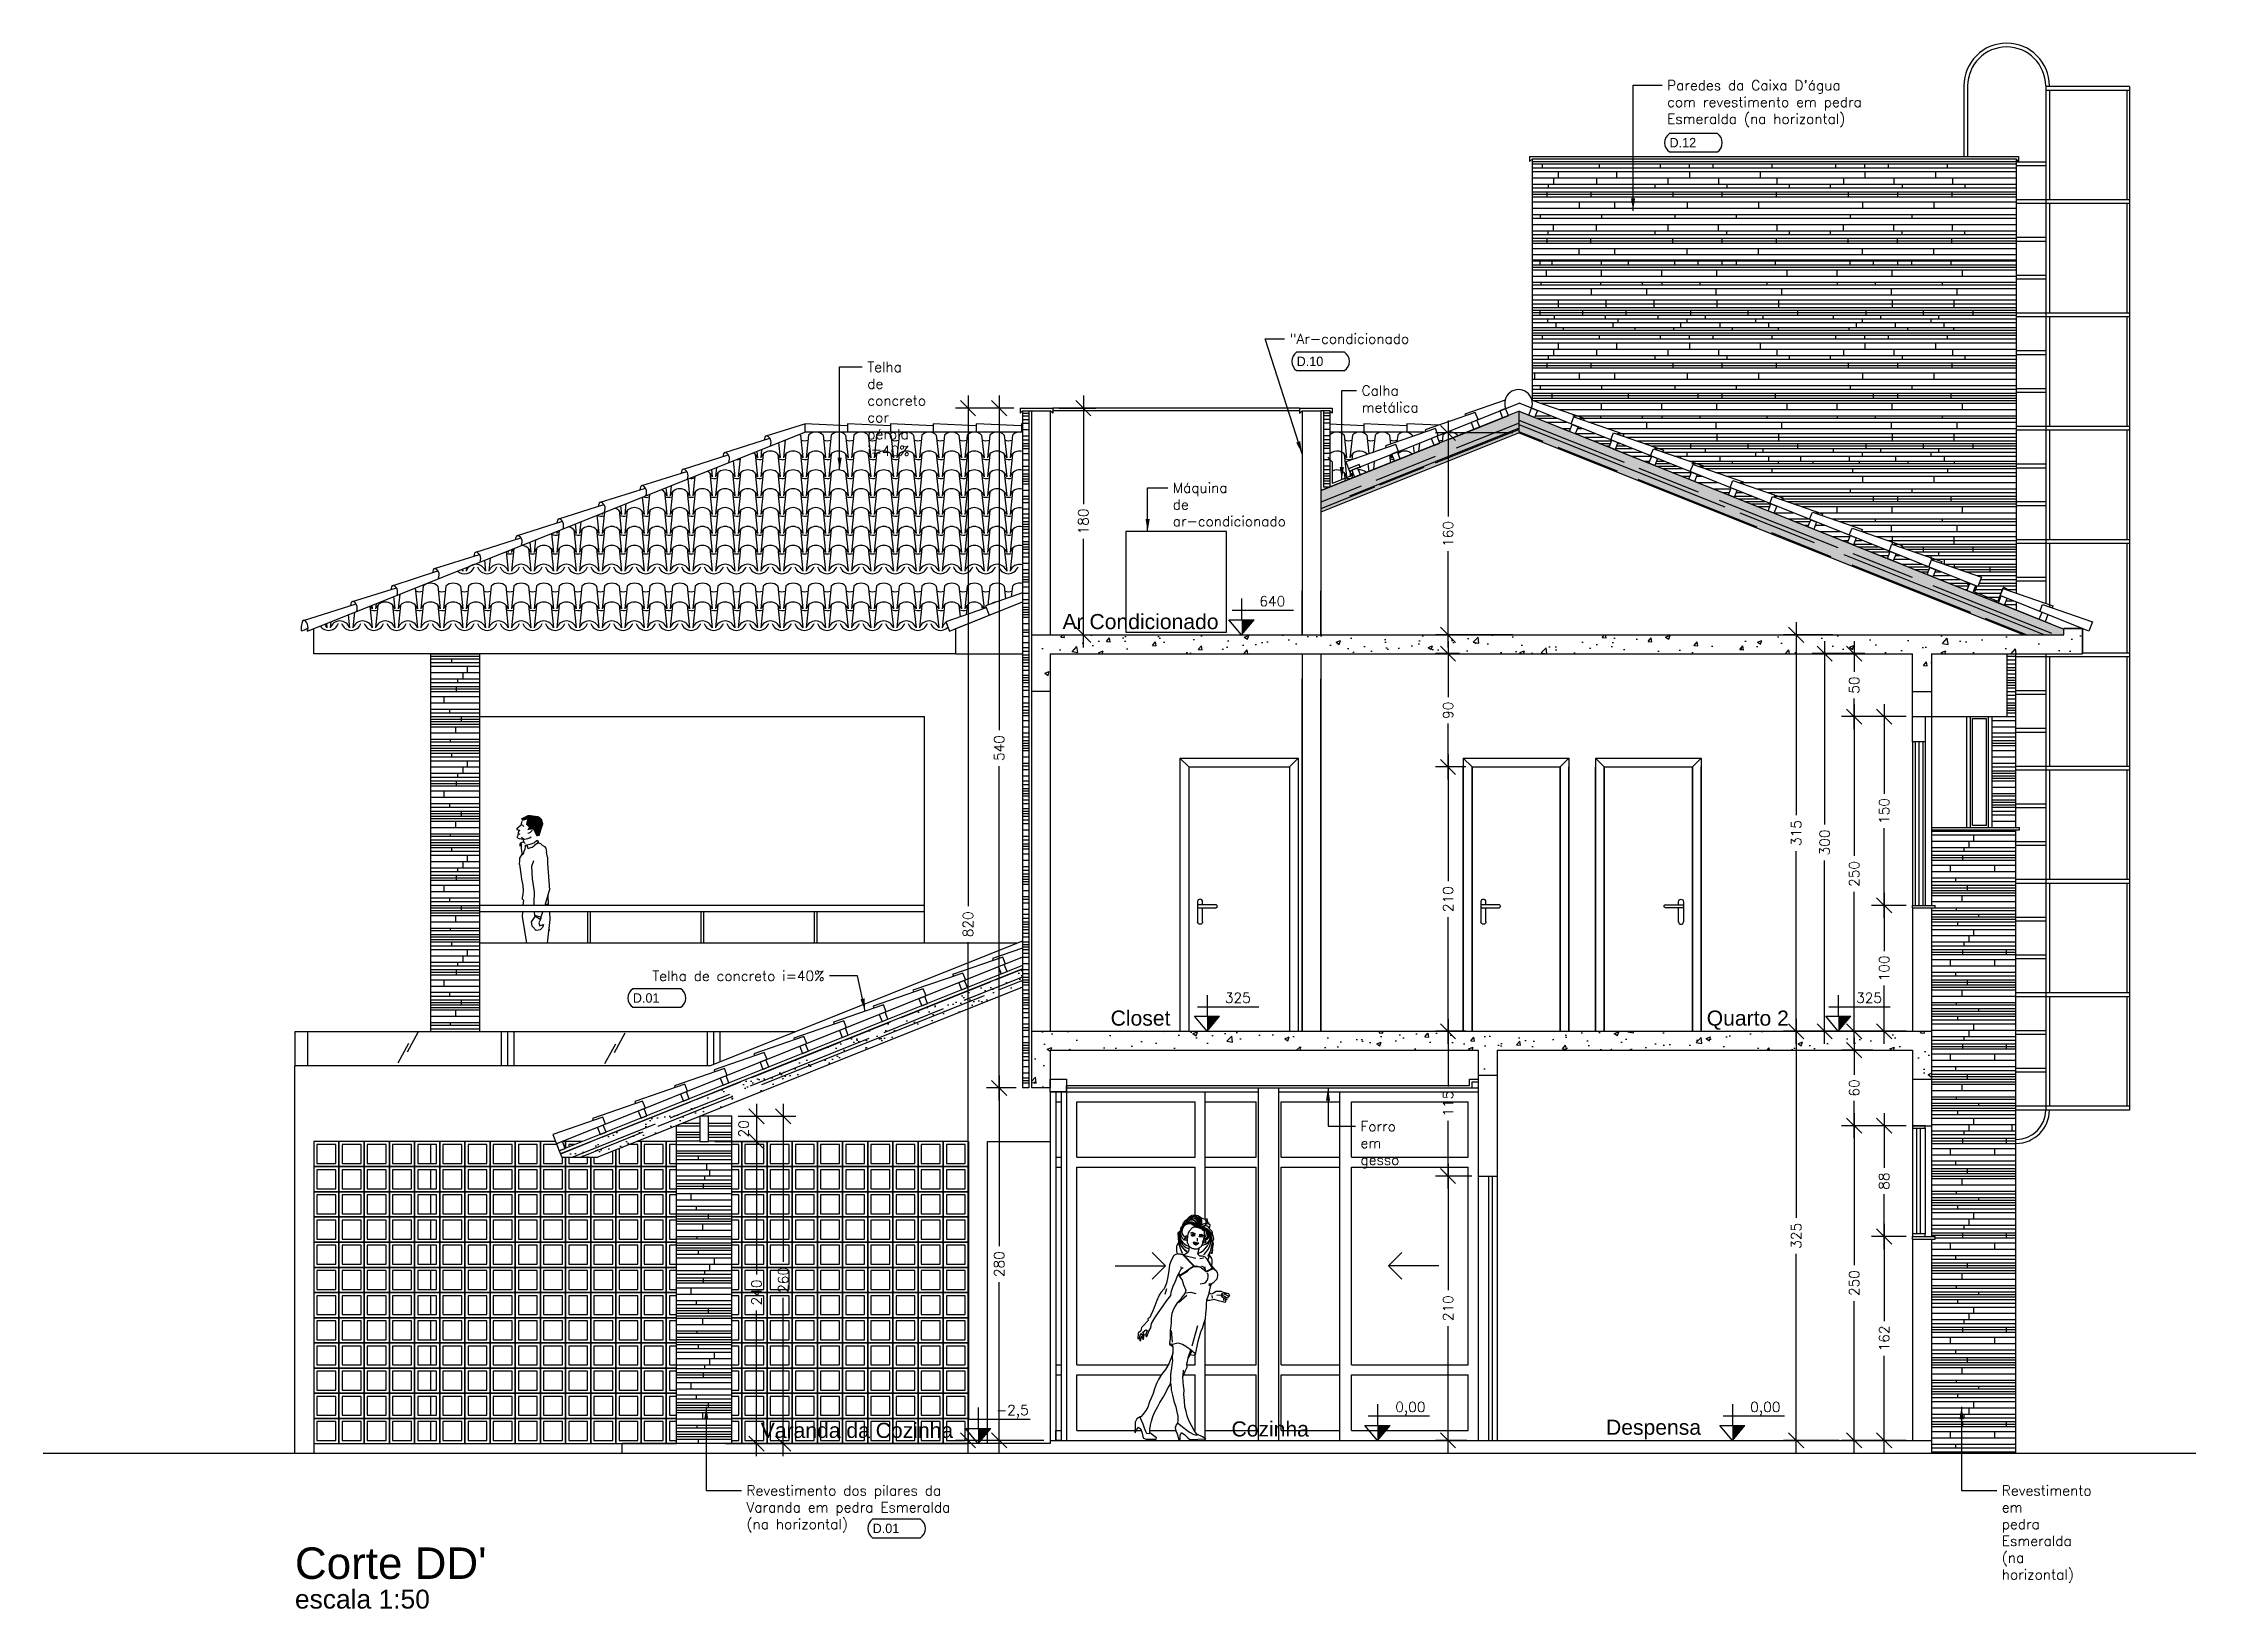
# Model space of a CAD drawing. Header units: millimetres. Extents: x -4228 to 27092, y -6721 to 984.
# Drawn here: x 5297 to 7011, y -5394 to -4151 of the extents above; entities that cross this region are included whole.
import ezdxf
from ezdxf.enums import TextEntityAlignment as Align

# ---------------------------------------------------------------- set-up
doc = ezdxf.new("R2010")
doc.units = ezdxf.units.MM
doc.header["$LTSCALE"] = 50
doc.layers.get('0').update_dxf_attribs({"lineweight": 0})
for name, color, linetype in [('borda100', 3, 'Continuous'), ('cobertura', 2, 'Continuous'), ('cobogo', 7, 'Continuous'), ('cota', 1, 'Continuous'), ('esquadrias', 3, 'Continuous'), ('estruturamatalica', 2, 'Continuous'), ('estruturametalica', 2, 'Continuous'), ('gesso', 7, 'Continuous'), ('guardacorpo', 2, 'Continuous'), ('HACHURA', 2, 'Continuous'), ('hatch', 2, 'Continuous'), ('madeiramento', 2, 'Continuous'), ('PAREDES', 6, 'Continuous'), ('PAREDES3', 2, 'Continuous'), ('pedras', 2, 'Continuous'), ('peitoril', 7, 'Continuous'), ('PENA01', 3, 'Continuous'), ('PENA02', 2, 'Continuous'), ('PENA24', 24, 'Continuous'), ('PENA_01', 3, 'Continuous'), ('piso', 2, 'Continuous'), ('QLEADER', 7, 'Continuous'), ('telhas', 3, 'Continuous'), ('TEXTO', 7, 'Continuous'), ('textocod_100', 7, 'Continuous')]:
    doc.layers.add(name, color=color, linetype=linetype)
doc.styles.add('ARIAL', font='arial.ttf')
doc.styles.add('CODIGO', font='bgothl.ttf')
doc.styles.add('COTA', font='simplex.shx')
doc.styles.add('ROMANS', font='romans.shx')
doc.dimstyles.new('1_50', dxfattribs={"dimscale": 0, "dimtxt": 8, "dimasz": 12, "dimexe": 10, "dimexo": 5, "dimgap": 4, "dimtad": 0, "dimdec": 0, "dimzin": 1, "dimdsep": 46, "dimtxsty": 'ROMANS', "dimblk": 'OBLIQUE', "dimcen": 10, "dimdle": 10, "dimclrd": 1, "dimclre": 1, "dimclrt": 7, "dimaunit": 1, "dimadec": 0, "dimazin": 0, "dimtm": 1e-09, "dimtfac": 1, "dimtdec": 0, "dimtmove": 2, "dimatfit": 3, "dimldrblk": 'OBLIQUE', "dimfxl": 1, "dimtolj": 1, "dimtzin": 0, "dimarcsym": 0})
doc.dimstyles.new('LEADER_50', dxfattribs={"dimscale": 0, "dimtxt": 8, "dimasz": 10, "dimexe": 10, "dimexo": 5, "dimgap": 4, "dimtad": 0, "dimdec": 0, "dimzin": 1, "dimdsep": 46, "dimtxsty": 'ROMANS', "dimcen": 10, "dimdle": 10, "dimclrd": 9, "dimclre": 9, "dimclrt": 7, "dimaunit": 1, "dimadec": 0, "dimazin": 0, "dimtm": 1e-09, "dimtfac": 1, "dimtdec": 0, "dimtmove": 2, "dimatfit": 3, "dimfxl": 1, "dimtolj": 1, "dimtzin": 0, "dimarcsym": 0})

msp = doc.modelspace()

# ---------------------------------------------------------------- texts
at = {"layer": 'HACHURA', "color": 7, "linetype": 'Continuous', "lineweight": 30, "char_height": 8, "width": 0.32, "attachment_point": 1, "style": 'ROMANS'}
for s, insert in [('Calha metálica', (6344.75, -4422.7)), ('Máquina de\\Par-condicionado', (6194.71, -4499.86)), ('Forro\\Pem gesso', (6343.86, -5007.13)), ('Revestimento em pedra \\PEsmeralda (na horizontal)', (6853.27, -5296.5))]:
    msp.add_mtext(s, dxfattribs=dict(at, insert=insert))
at = {"layer": 'HACHURA', "color": 7, "linetype": 'Continuous', "lineweight": 30, "insert": (5856.16, -5296.5), "char_height": 8, "attachment_point": 1, "style": 'ROMANS'}
msp.add_mtext('Revestimento dos pilares da\\PVaranda em pedra Esmeralda \\P(na horizontal) ', dxfattribs=at)
at = {"layer": 'PENA02', "lineweight": 30, "style": 'COTA'}
for s, p in [('640', (6263.52, -4598.07)), ('325', (6236.1, -4913.07)), ('325', (6737.53, -4913.07)), ('-2,5', (6054.29, -5240.57)), ('0,00', (6371.49, -5238.07)), ('0,00', (6653.42, -5238.07))]:
    msp.add_text(s, height=8, dxfattribs=at).set_placement(p)
at = {"layer": 'QLEADER', "color": 7, "linetype": 'Continuous', "lineweight": 30, "insert": (6587.39, -4180.17), "char_height": 8, "attachment_point": 1, "style": 'ROMANS'}
msp.add_mtext("Paredes da Caixa D'água\\Pcom revestimento em pedra\\PEsmeralda (na horizontal)", dxfattribs=at)
at = {"layer": 'QLEADER', "color": 7, "linetype": 'Continuous', "lineweight": 30, "char_height": 8, "attachment_point": 1, "style": 'ROMANS'}
for s, insert, width in [('"Ar-condicionado', (6287.56, -4381.5), 185.6162), ('Telha de concreto\\Pcor pérola i=40%', (5952.11, -4403.96), 0.32)]:
    msp.add_mtext(s, dxfattribs=dict(at, insert=insert, width=width))
at = {"layer": 'TEXTO', "linetype": 'Continuous', "lineweight": 30, "style": 'ARIAL'}
for s, p in [('Ar Condicionado', (6169.12, -4616.21)), ('Closet', (6169.12, -4931.21)), ('Quarto 2', (6651.49, -4931.21)), ('Despensa', (6576.61, -5256.21)), ('Varanda da Cozinha', (5943.85, -5258.71)), ('Cozinha', (6272.12, -5257.58))]:
    msp.add_text(s, height=12, dxfattribs=at).set_placement(p, align=Align.CENTER)
for s, height, p in [("Corte DD'", 25, (5497.44, -5370.71)), ('escala 1:50', 15, (5497.44, -5394.28))]:
    msp.add_text(s, height=height, dxfattribs=at).set_placement(p)
at = {"layer": 'TEXTO', "color": 7, "linetype": 'Continuous', "lineweight": 30, "insert": (5918.1, -4895.67), "char_height": 8, "width": 204.3438, "attachment_point": 9, "style": 'ROMANS'}
msp.add_mtext('Telha de concreto i=40% ', dxfattribs=at)
at = {"layer": 'textocod_100', "lineweight": 30, "style": 'CODIGO'}
for s, p in [('D.12', (6589.3, -4233.49)), ('D.10', (6293.12, -4407.23)), ('D.01', (5765.85, -4912.95)), ('D.01', (5956.32, -5334.32))]:
    msp.add_text(s, height=7.5, dxfattribs=at).set_placement(p)

# ---------------------------------------------------------------- blocks, each defined once
blk = doc.blocks.new('_OBLIQUE')
at = {"color": 0, "linetype": 'ByBlock'}
blk.add_line((-0.5, -0.5), (0.5, 0.5), dxfattribs=at)
blk = doc.blocks.new('*D63')
at = {"layer": 'cota', "color": 1, "linetype": 'Continuous', "lineweight": -2}
for p, q in [((5864.1, -5013.2), (5864.1, -5128.9)), ((5830.9, -5023.2), (5874.1, -5023.2)), ((5864.1, -5273.2), (5864.1, -5157.5)), ((5839.5, -5263.2), (5874.1, -5263.2))]:
    blk.add_line(p, q, dxfattribs=at)
at = {"layer": 'Defpoints', "color": 0, "linetype": 'Continuous', "lineweight": 30}
for p in [(5825.9, -5023.2), (5834.5, -5263.2), (5864.1, -5263.2)]:
    blk.add_point(p, dxfattribs=at)
at = {"layer": 'cota', "color": 1, "linetype": 'Continuous', "lineweight": -2, "xscale": 12, "yscale": 12, "zscale": 12}
for p, rotation in [((5864.1, -5023.2), 90), ((5864.1, -5263.2), 270)]:
    blk.add_blockref('_OBLIQUE', p, dxfattribs=dict(at, rotation=rotation))
at = {"layer": 'cota', "color": 7, "linetype": 'Continuous', "lineweight": 30, "insert": (5864.1, -5143.2), "char_height": 8, "attachment_point": 5, "rotation": 90, "style": 'ROMANS'}
blk.add_mtext('\\A1;240', dxfattribs=at)
blk = doc.blocks.new('*D64')
at = {"layer": 'cota', "color": 1, "linetype": 'Continuous', "lineweight": -2}
for p, q in [((5849.4, -5003.2), (5874.1, -5003.2)), ((5864.1, -4993.2), (5864.1, -5033.2)), ((5830.9, -5023.2), (5874.1, -5023.2))]:
    blk.add_line(p, q, dxfattribs=at)
at = {"layer": 'Defpoints', "color": 0, "linetype": 'Continuous', "lineweight": 30}
for p in [(5844.4, -5003.2), (5825.9, -5023.2), (5864.1, -5023.2)]:
    blk.add_point(p, dxfattribs=at)
at = {"layer": 'cota', "color": 1, "linetype": 'Continuous', "lineweight": -2, "xscale": 12, "yscale": 12, "zscale": 12}
for p, rotation in [((5864.1, -5003.2), 90), ((5864.1, -5023.2), 270)]:
    blk.add_blockref('_OBLIQUE', p, dxfattribs=dict(at, rotation=rotation))
at = {"layer": 'cota', "color": 7, "linetype": 'Continuous', "lineweight": 30, "insert": (5853.8, -5013.2), "char_height": 8, "attachment_point": 5, "rotation": 90, "style": 'ROMANS'}
blk.add_mtext('\\A1;20', dxfattribs=at)
blk = doc.blocks.new('*D65')
at = {"layer": 'cota', "color": 1, "linetype": 'Continuous', "lineweight": -2}
for p, q in [((5849.4, -5003.2), (5895.3, -5003.2)), ((5885.3, -4993.2), (5885.3, -5118.9)), ((5885.3, -5273.2), (5885.3, -5147.5)), ((5849.4, -5263.2), (5895.3, -5263.2))]:
    blk.add_line(p, q, dxfattribs=at)
at = {"layer": 'Defpoints', "color": 0, "linetype": 'Continuous', "lineweight": 30}
for p in [(5844.4, -5003.2), (5844.4, -5263.2), (5885.3, -5263.2)]:
    blk.add_point(p, dxfattribs=at)
at = {"layer": 'cota', "color": 1, "linetype": 'Continuous', "lineweight": -2, "xscale": 12, "yscale": 12, "zscale": 12}
for p, rotation in [((5885.3, -5003.2), 90), ((5885.3, -5263.2), 270)]:
    blk.add_blockref('_OBLIQUE', p, dxfattribs=dict(at, rotation=rotation))
at = {"layer": 'cota', "color": 7, "linetype": 'Continuous', "lineweight": 30, "insert": (5885.3, -5133.2), "char_height": 8, "attachment_point": 5, "rotation": 90, "style": 'ROMANS'}
blk.add_mtext('\\A1;260', dxfattribs=at)
blk = doc.blocks.new('*D66')
at = {"layer": 'cota', "color": 1, "linetype": 'Continuous', "lineweight": -2}
for p, q in [((6427.4, -4725.7), (6403.4, -4725.7)), ((6413.4, -4715.7), (6413.4, -4816.4)), ((6413.4, -4945.7), (6413.4, -4845)), ((6417.1, -4935.7), (6403.4, -4935.7))]:
    blk.add_line(p, q, dxfattribs=at)
at = {"layer": 'Defpoints', "color": 0, "linetype": 'Continuous', "lineweight": 30}
for p in [(6432.4, -4725.7), (6413.4, -4935.7), (6422.1, -4935.7)]:
    blk.add_point(p, dxfattribs=at)
at = {"layer": 'cota', "color": 1, "linetype": 'Continuous', "lineweight": -2, "xscale": 12, "yscale": 12, "zscale": 12}
for p, rotation in [((6413.4, -4725.7), 90), ((6413.4, -4935.7), 270)]:
    blk.add_blockref('_OBLIQUE', p, dxfattribs=dict(at, rotation=rotation))
at = {"layer": 'cota', "color": 7, "linetype": 'Continuous', "lineweight": 30, "insert": (6413.4, -4830.7), "char_height": 8, "attachment_point": 5, "rotation": 90, "style": 'ROMANS'}
blk.add_mtext('\\A1;210', dxfattribs=at)
blk = doc.blocks.new('MAÇANETA')
at = {"layer": 'PENA01', "linetype": 'Continuous', "lineweight": 30}
for p, q in [((-4.5, 194.5), (-4.5, -15.5)), ((-13.5, 69.5), (-13.5, 69.5))]:
    blk.add_line(p, q, dxfattribs=at)
at = {"layer": 'PENA01', "linetype": 'Continuous', "lineweight": 30, "flags": 128}
for points in [[(-15.5, 85), (-15.5, 87.5, -0.414214), (-13.5, 89.5, -0.414214), (-11.5, 87.5), (-11.5, 71.5)], [(-15.5, 71.5), (-15.5, 82.7, -0.414214)]]:
    blk.add_lwpolyline(points, format="xyb", dxfattribs=at)
at = {"layer": 'PENA01', "linetype": 'Continuous', "lineweight": 30}
for start, end in [(180, 270), (270, 0)]:
    blk.add_arc((-13.5, 71.5), 2, start, end, dxfattribs=at)
at = {"layer": 'PENA02', "linetype": 'Continuous', "lineweight": 30, "flags": 128}
blk.add_lwpolyline([(-11.4, 84), (-11.4, 83.7, -0.414214), (-12.4, 82.7), (-26, 82.7, -0.414214), (-27, 83.7), (-27, 84, -0.414214), (-26, 85), (-12.4, 85, -0.414214)], format="xyb", close=True, dxfattribs=at)
blk = doc.blocks.new('Maçaneta_01')
at = {"layer": 'cobertura', "linetype": 'Continuous', "lineweight": 30, "xscale": -1}
blk.add_blockref('MAÇANETA', (-17199.7, -15067.9), dxfattribs=at)
blk = doc.blocks.new('A$C09BD5356')
at = {"color": 3}
for p, q in [((-2007.7, 2128.6), (-1999.2, 2119.9)), ((-1992, 2125.9), (-1994.7, 2125.4)), ((-1989.3, 2125), (-1985.4, 2118.3)), ((-1985.3, 2106.7), (-1987.9, 2104.9)), ((-2010.7, 2092.4), (-2004.5, 2097.9)), ((-2000.4, 2059.4), (-1996.2, 2074.9)), ((-2015.4, 2062.3), (-2016.2, 2071.1)), ((-2015.2, 2059.3), (-2015.3, 2060.9))]:
    blk.add_line(p, q, dxfattribs=at)
for points in [[(-2002.9, 2003), (-2004.2, 2006.6), (-2005.1, 2010), (-2006, 2013.4), (-2006.3, 2018.2), (-2006.7, 2022.8), (-2006.6, 2026.1), (-2007, 2029.5), (-2007.3, 2032.1), (-2007.4, 2036), (-2006.5, 2038.4), (-2005.4, 2040.8), (-2004.2, 2043.5), (-2004.4, 2045.9), (-2004.1, 2047.7), (-2003.6, 2050.2), (-2001.8, 2053), (-1999.8, 2052.5), (-1998, 2052.9), (-1995.8, 2063.1), (-1993.9, 2070), (-1992.7, 2072.8), (-1991.3, 2077.2), (-1990.4, 2080.2), (-1990, 2083.7), (-1989.7, 2088.4), (-1989.5, 2091), (-1989.4, 2094), (-1987.2, 2094.1), (-1984, 2094.7), (-1980.8, 2093.8), (-1977.4, 2093), (-1976.1, 2092.5), (-1975, 2092.8), (-1975.1, 2094.4), (-1974, 2094.7), (-1974.2, 2095.8), (-1973, 2096.3), (-1973.1, 2097.3), (-1972, 2097.3), (-1972.8, 2098.8), (-1975.9, 2099.6), (-1978.5, 2100.7), (-1982.2, 2100.6), (-1984.4, 2099.3), (-1985.8, 2098.7), (-1987.5, 2099.7), (-1986.3, 2105.1), (-1986.2, 2105.6), (-1985.5, 2106.4), (-1984.7, 2107.2), (-1984.1, 2107.8), (-1983.3, 2108.4), (-1982.3, 2109.5), (-1981.6, 2110.3), (-1981.2, 2111.5), (-1981, 2112.6), (-1981, 2113.6), (-1981.3, 2115), (-1982.1, 2116), (-1983, 2116.8), (-1983.7, 2118), (-1984.6, 2118.8), (-1985.7, 2120), (-1985.4, 2122.4), (-1985.3, 2124.5), (-1985.6, 2125.6), (-1986.7, 2127), (-1987.6, 2128.5), (-1986.9, 2130), (-1985.3, 2129.3), (-1984.7, 2131.8), (-1985.2, 2133.2), (-1984.3, 2136.7), (-1984.7, 2138.7), (-1984, 2140.4), (-1984.9, 2143.2), (-1985.2, 2145.9), (-1987.3, 2148.1), (-1986.8, 2151.1), (-1988.5, 2153), (-1989, 2155.7), (-1990.9, 2155.1), (-1993.3, 2156.1), (-1996.1, 2157.8), (-1998.6, 2158.5), (-2000.7, 2158.1), (-2003.1, 2156.5), (-2005.7, 2153.7), (-2007.2, 2150.9), (-2009, 2149), (-2009.5, 2146.3), (-2011.2, 2144.8), (-2011.1, 2141.5), (-2010.7, 2137.8), (-2012.2, 2135), (-2012.3, 2131.4), (-2011.8, 2129.2), (-2014.4, 2127.9), (-2016, 2124.7), (-2017.5, 2120.7), (-2018.1, 2116.4), (-2018.8, 2111.8), (-2019.9, 2107), (-2021.7, 2102.6), (-2024.1, 2099.8), (-2025.4, 2097.8), (-2027.2, 2093.8), (-2028.6, 2089.7), (-2030.1, 2086), (-2031.7, 2082.6), (-2032.6, 2080.9), (-2033.9, 2079.9), (-2033.8, 2078.7), (-2037.4, 2074.7), (-2038.8, 2073.4), (-2039.4, 2070.9), (-2041.2, 2069.1), (-2041.5, 2064.9), (-2040.2, 2065.6), (-2040, 2063.2), (-2039.2, 2063.8), (-2038.9, 2066.9), (-2037.6, 2064.4), (-2037, 2065.8), (-2037.9, 2066.7), (-2038.3, 2068.3), (-2036.8, 2066.9), (-2036.5, 2067.5), (-2037.8, 2069.8), (-2035.5, 2071.7), (-2034.5, 2071.2), (-2035.8, 2067.6), (-2035.1, 2066.3), (-2034.4, 2067.1), (-2033.2, 2070.5), (-2031.8, 2073.1), (-2031.2, 2076.5), (-2028.7, 2080.8), (-2025.3, 2085.4), (-2022.3, 2089.9), (-2019.5, 2093.9), (-2016.7, 2097.6), (-2016.4, 2100.2), (-2014.8, 2104.6), (-2013.1, 2108.5), (-2011.7, 2111.8), (-2010.6, 2114.4), (-2010.1, 2113.2), (-2010.5, 2112.8), (-2008.1, 2109.1), (-2006.9, 2105.6), (-2005.3, 2101.6), (-2005.9, 2099.1), (-2007.9, 2096.6), (-2009.9, 2094.1), (-2011.7, 2092.1), (-2013.2, 2089.6), (-2014.6, 2087.2), (-2015.8, 2084), (-2016.3, 2080.4), (-2016.4, 2077.3), (-2016.5, 2074.4), (-2017.1, 2071.3), (-2017.1, 2067.7), (-2017.2, 2064.9), (-2017.5, 2062.1), (-2017.7, 2060.7), (-2015.2, 2059.1), (-2015.1, 2054), (-2016.5, 2049.6), (-2018.1, 2045.8), (-2020.6, 2041.7), (-2023.6, 2037.9), (-2026, 2034.1), (-2027.5, 2031), (-2028.9, 2027.1), (-2030, 2023.4), (-2031.4, 2020), (-2032.8, 2017.1), (-2034, 2013.2), (-2035.4, 2010.5), (-2037.4, 2007.9), (-2039.4, 2005.8), (-2039.9, 2005.8), (-2042.2, 2004.3), (-2043.5, 2001.7), (-2043.6, 1998.8), (-2043.7, 1996.2), (-2043.9, 1994), (-2043.5, 1993.9), (-2042.3, 1996.2), (-2041, 1998.1), (-2039.2, 1996.4), (-2038.4, 1993.4), (-2037.8, 1991), (-2037.2, 1989.6), (-2035.3, 1988.8), (-2031.7, 1989), (-2027.6, 1988.9), (-2027.5, 1989.9), (-2032.5, 1993.7), (-2032.4, 1996.3), (-2031.9, 1999.6), (-2031.3, 2002.6), (-2030.2, 2006), (-2028.8, 2009.7), (-2026.7, 2013), (-2024.8, 2016.7), (-2022.7, 2020.1), (-2020.7, 2023.6), (-2019.1, 2026.9), (-2016.7, 2031), (-2016.3, 2026.3), (-2015.3, 2022.1), (-2014.3, 2017.7), (-2012.9, 2013.3), (-2012, 2009.7), (-2011.3, 2006.4), (-2011.3, 2003.1), (-2011.5, 2001.1), (-2012.6, 1999.7), (-2013.2, 1997.4), (-2012.8, 1995.1), (-2011.8, 1992.9), (-2010.5, 1988.5), (-2009.6, 1988.6), (-2009.6, 1991.8), (-2008.6, 1993.9), (-2006.1, 1992.1), (-2003.7, 1990), (-2002.1, 1988.7), (-1990.2, 1989.1), (-1992.6, 1990.7), (-1997, 1992.6), (-1998.9, 1995.5), (-2000.8, 1998.8)], [(-1998.3, 2142.9), (-1998.9, 2143.4), (-1999.9, 2143.6), (-2001.1, 2143.3), (-2000.6, 2142.8), (-1999.4, 2142.8)], [(-1995.4, 2142.5), (-1994.1, 2142.7), (-1993.4, 2142.4), (-1992.7, 2141.9), (-1994, 2141.9), (-1994.9, 2142.1)]]:
    blk.add_lwpolyline(points, close=True, dxfattribs=at)
blk.add_lwpolyline([(-2011.4, 2129, -0.020284), (-2009.9, 2129, -0.026411), (-2008.8, 2128.9, -0.02537), (-2007.5, 2128.7, 0.052201), (-2006.9, 2128.6, 0.079649), (-2006.5, 2128.7, 0.0274), (-2005.4, 2129.1, 0.064224), (-2003.9, 2130, 0.095562), (-2003.2, 2130.8, 0.067457), (-2002.8, 2131.9, 0.068453), (-2002.6, 2132.9, 0.015418), (-2002.7, 2134, 0.036407), (-2002.8, 2134.5, 0.010682), (-2002.9, 2134.9, 0.005072), (-2003.1, 2135.8, 0.071926), (-2003.9, 2137.3, -0.136143), (-2004.1, 2138.2, -0.027759), (-2004.1, 2138.8, -0.010924), (-2004, 2140.3, -0.00111), (-2003.8, 2141.8, -0.00196), (-2003.7, 2142.7, -0.007774), (-2003.6, 2143.5, -0.008885), (-2003.4, 2144.3, -0.066599), (-2003.2, 2145, -0.028416), (-2002.4, 2146.4, -0.018952), (-2001.9, 2147.1, -0.012602), (-2001.2, 2148, -0.049379), (-2000.1, 2149, -0.081142), (-1999.4, 2149.4, -0.084835), (-1998.6, 2149.6, -0.051244), (-1997.4, 2149.4, -0.023778), (-1995.8, 2149, -0.035158), (-1994.7, 2148.6, -0.017377), (-1994, 2148.3, -0.010628), (-1992.8, 2147.6, -0.036371), (-1991.4, 2146.6, -0.213264), (-1991.3, 2146.4, -0.017518), (-1991.3, 2146.1, -0.004541), (-1991.3, 2145, -0.001839), (-1991.5, 2142.5, -0.010771), (-1991.5, 2142.1, -0.040879), (-1991.6, 2141.3, 0.023639), (-1991.9, 2139.9, 0.026713), (-1992.1, 2138.9, -0.033216), (-1992.2, 2138.1, -0.04038), (-1992.3, 2137.6, -0.014672), (-1992.8, 2136.2, -0.028256), (-1993.6, 2134.8, -0.074544), (-1993.9, 2134.3, -0.029759), (-1994.2, 2134.1, -0.014016), (-1994.9, 2133.6, -0.017969), (-1995.5, 2133.2, -0.01677), (-1996.2, 2132.9, -0.093125), (-1997.2, 2132.6, -0.057692), (-1998.8, 2132.7, -0.039623), (-1999.7, 2132.9, -0.026334), (-2001, 2133.4, -0.062157), (-2001.6, 2133.9, -0.041541), (-2002.5, 2134.7)], format="xyb", dxfattribs=at)
for points in [[(-2004.4, 2141), (-2005.6, 2141.2), (-2005, 2143.1), (-2004.2, 2142.5)], [(-1998, 2144.2), (-1999.1, 2144.7), (-2000.4, 2145.2), (-2001.8, 2144.7)], [(-1998, 2144.1), (-1999.1, 2144.6), (-2000.4, 2145.1), (-2001.8, 2144.6)], [(-1998, 2144.1), (-1999.1, 2144.6), (-2000.4, 2145), (-2001.8, 2144.5)], [(-1998.5, 2142.9), (-1999.2, 2143.5), (-1999.8, 2143.7), (-2000.6, 2143.7), (-2001.1, 2143.3), (-2001.4, 2143.3)], [(-1996.6, 2141.1), (-1996.6, 2138.6)], [(-1995.3, 2142.4), (-1994.5, 2142.8), (-1993.9, 2142.9), (-1993.5, 2142.6), (-1993, 2142.3), (-1992.7, 2142)], [(-1995.2, 2143.7), (-1994.1, 2143.9), (-1993.1, 2143.8), (-1992.1, 2143)], [(-1995.1, 2143.6), (-1994, 2143.8), (-1993.1, 2143.7), (-1992, 2142.9)], [(-1995.1, 2143.6), (-1994, 2143.8), (-1993.1, 2143.6), (-1992, 2142.8)], [(-1992.3, 2138.5), (-1990.7, 2139.3), (-1990.6, 2141), (-1991.9, 2140.7)], [(-2007.3, 2128.6), (-1998.7, 2119.9)], [(-2006.1, 2127.9), (-1997.7, 2125.9)], [(-1999.7, 2137.9), (-1998.2, 2137.2), (-1997.1, 2137), (-1995.3, 2137.3), (-1997.1, 2137.5), (-1998.1, 2137.7), (-1999.7, 2137.9), (-1998.2, 2136.8), (-1997.1, 2136.4), (-1995.5, 2137.2), (-1997.5, 2135.8), (-1998.4, 2136.3), (-1999.8, 2137.8)], [(-1995.2, 2133.6), (-1996.3, 2129), (-1994.9, 2127.7), (-1992.8, 2127.5), (-1990.8, 2126.9), (-1989.4, 2125.3), (-1988, 2125.4), (-1987.5, 2126.8), (-1987.7, 2128)], [(-1989.1, 2125), (-1985.3, 2118.7)], [(-2010.6, 2114.3), (-2008.6, 2118.2), (-2009.1, 2119.4)], [(-2010.3, 2112.2), (-2006.5, 2114.5), (-2004.1, 2116.1), (-2002, 2118), (-1999.4, 2119.5), (-1996.7, 2119.6), (-1994, 2119.1)], [(-2009.8, 2112.9), (-2006.9, 2114.8), (-2004.7, 2116.2), (-2002.7, 2117.9), (-1999.8, 2119.8), (-1997.4, 2120.1), (-1994.4, 2119.3), (-1992.3, 2117.7), (-1989.9, 2115.8), (-1988.1, 2116.7), (-1985.4, 2118.3), (-1984, 2117.8)], [(-2008.7, 2117.9), (-2007.3, 2118.9)], [(-1989.3, 2115.6), (-1987.1, 2116.8), (-1984.8, 2117.9), (-1983.4, 2117.5)], [(-2020.9, 2098.5), (-2019.5, 2102.9)], [(-2005.8, 2099.5), (-2001.5, 2100.1), (-1997.7, 2099.1)], [(-1989.4, 2094.3), (-1987.3, 2099.8)], [(-1985.1, 2095.7), (-1985.4, 2097.5)], [(-1978.6, 2097.8), (-1981.9, 2097.7)], [(-1976.4, 2095.5), (-1977.3, 2096), (-1978, 2097), (-1978.5, 2097.9), (-1977.3, 2097.7), (-1976, 2097.1), (-1974.3, 2095.9)], [(-1973.4, 2097.4), (-1974.9, 2098.1), (-1976.2, 2098.6), (-1977.3, 2098.9), (-1978.3, 2098.8), (-1978, 2098.2)], [(-1976.3, 2093.5), (-1976.6, 2094.5), (-1976.2, 2095.9), (-1975.1, 2094.2)], [(-1974.7, 2098.1), (-1975.5, 2099.3), (-1974.3, 2099.3)], [(-2040.4, 2065.4), (-2039.9, 2067.6), (-2038.6, 2069)], [(-2017.7, 2061.2), (-2015.1, 2060.9), (-2011.2, 2061.7), (-2007.7, 2060.9), (-2005.2, 2059.2), (-2002.6, 2057.5), (-2001, 2056.2), (-1999.3, 2054.4), (-1998, 2052.9)], [(-2016.9, 2030.9), (-2016.7, 2033.6), (-2016.6, 2037.2), (-2016.3, 2039.9), (-2015.9, 2042.6), (-2015.5, 2045.2), (-2015.2, 2048.1), (-2015.3, 2050.4), (-2015.2, 2054.3)], [(-2007.2, 2037.2), (-2007.1, 2041.1)], [(-2003.4, 2050.7), (-2001.5, 2056.4)], [(-2001.9, 2053.1), (-2000.4, 2055.4)], [(-2040.1, 2005.9), (-2039.1, 2003.4), (-2037.9, 2000.4), (-2036.8, 1997.5), (-2035.8, 1995), (-2034.9, 1993.4), (-2032.7, 1993.2)], [(-2011.5, 2001.2), (-2008.1, 1998.5), (-2005.6, 1996.5), (-2002.4, 1994.2), (-1999.2, 1992.5), (-1996.7, 1991.9)]]:
    blk.add_lwpolyline(points, dxfattribs=at)
at = {"color": 3, "const_width": 0.292}
for points in [[(-2000.3, 2143.2, 1), (-1999.7, 2143.2, 1)], [(-1994.4, 2142.3, 1), (-1993.8, 2142.3, 1)]]:
    blk.add_lwpolyline(points, format="xyb", close=True, dxfattribs=at)
at = {"color": 3}
for centre, radius in [((-2005.2, 2140.3), 1.06), ((-2005.2, 2140.3), 0.89), ((-1991.3, 2138.2), 1.06), ((-1991.3, 2138.2), 0.89)]:
    blk.add_circle(centre, radius, dxfattribs=at)
for centre, radius, start, end in [((-2002.1, 2149.7), 5.75, 357.5572, 183.3533), ((-2000.2, 2152.1), 5.03, 326.2181, 155.5131), ((-2000.5, 2151.4), 4.82, 340.0893, 140.7085), ((-2000.2, 2151.9), 5.42, 332.8195, 113.7701), ((-1999.8, 2152.2), 5.57, 329.5344, 89.6611), ((-1998.4, 2153.9), 4.37, 292.7824, 56.3386), ((-2000.9, 2153.3), 7.79, 325.5394, 17.135), ((-1993.8, 2154.2), 4.7, 275.655, 14.7879), ((-1998.6, 2142.2), 12.4, 167.6848, 243.1106), ((-1987.5, 2141), 23.4, 180.306, 209.8903), ((-1999.6, 2143), 10.6, 167.9593, 248.8912), ((-1998.6, 2140.8), 11.6, 152.6209, 240.179), ((-2000.1, 2144.5), 10, 176.4663, 250.8576), ((-2002.3, 2145.1), 7.31, 38.9484, 207.6097), ((-2002.3, 2145), 6.93, 42.2383, 233.1962), ((-2002.6, 2146.1), 5.65, 43.0205, 229.719), ((-2002, 2147), 6.32, 25.768, 159.6228), ((-2003.2, 2142.9), 9.72, 44.2062, 108.9193), ((-2001.3, 2149), 5.54, 9.1209, 132.0707), ((-2001, 2142.6), 14.2, 290.4539, 6.3601), ((-1990, 2146.3), 5.65, 57.162, 146.6641), ((-1993.5, 2142.3), 6.76, 271.4257, 98.0807), ((-1993.6, 2152.9), 3.77, 258.8731, 27.1805), ((-1993.2, 2144.6), 3.62, 303.0874, 89.4884), ((-1990.8, 2146.3), 4.1, 30.9533, 122.0095), ((-1991.8, 2144.1), 4.81, 288.7499, 104.1921), ((-1992.5, 2143.6), 3.98, 301.3435, 88.8667), ((-1991.2, 2144.2), 3.46, 283.824, 101.3609), ((-2002.9, 2140.8), 16.7, 311.8953, 20.1851), ((-1993.1, 2139.5), 8.84, 6.8523, 78.7471), ((-2004.1, 2135.2), 19.2, 343.7822, 39.14), ((-2005.3, 2138), 19.9, 327.5222, 24.8873), ((-1993.8, 2112), 5.51, 263.887, 28.275), ((-1995.1, 2114.7), 5.45, 12.3558, 73.0368), ((-1973.3, 2120.6), 17.7, 184.4092, 188.2847), ((-1986.8, 2109.5), 3.14, 252.3494, 303.4074)]:
    blk.add_arc(centre, radius, start, end, dxfattribs=at)
blk = doc.blocks.new('MulherGostosa-1')
at = {"layer": 'hatch', "linetype": 'Continuous', "xscale": -1.050000000000182, "yscale": 1.050000000000182, "zscale": 1.05}
blk.add_blockref('A$C09BD5356', (-978.9, -2246.9), dxfattribs=at)
blk = doc.blocks.new('*D94')
at = {"layer": 'cota', "color": 1, "linetype": 'Continuous', "lineweight": -2}
for p, q in [((6759.8, -5088.7), (6759.8, -5166)), ((6777.4, -5098.7), (6749.8, -5098.7)), ((6759.8, -5270.7), (6759.8, -5193.4)), ((6777.4, -5260.7), (6749.8, -5260.7))]:
    blk.add_line(p, q, dxfattribs=at)
at = {"layer": 'Defpoints', "color": 0, "linetype": 'Continuous', "lineweight": 30}
for p in [(6782.4, -5098.7), (6759.8, -5260.7), (6782.4, -5260.7)]:
    blk.add_point(p, dxfattribs=at)
at = {"layer": 'cota', "color": 1, "linetype": 'Continuous', "lineweight": -2, "xscale": 12, "yscale": 12, "zscale": 12}
for p, rotation in [((6759.8, -5098.7), 90), ((6759.8, -5260.7), 270)]:
    blk.add_blockref('_OBLIQUE', p, dxfattribs=dict(at, rotation=rotation))
at = {"layer": 'cota', "color": 7, "linetype": 'Continuous', "lineweight": 30, "insert": (6759.8, -5179.7), "char_height": 8, "attachment_point": 5, "rotation": 90, "style": 'ROMANS'}
blk.add_mtext('\\A1;162', dxfattribs=at)
blk = doc.blocks.new('*D95')
at = {"layer": 'cota', "color": 1, "linetype": 'Continuous', "lineweight": -2}
for p, q in [((6759.8, -5000.7), (6759.8, -5044.2)), ((6777.4, -5010.7), (6749.8, -5010.7)), ((6759.8, -5108.7), (6759.8, -5065.2)), ((6777.4, -5098.7), (6749.8, -5098.7))]:
    blk.add_line(p, q, dxfattribs=at)
at = {"layer": 'Defpoints', "color": 0, "linetype": 'Continuous', "lineweight": 30}
for p in [(6782.4, -5010.7), (6759.8, -5098.7), (6782.4, -5098.7)]:
    blk.add_point(p, dxfattribs=at)
at = {"layer": 'cota', "color": 1, "linetype": 'Continuous', "lineweight": -2, "xscale": 12, "yscale": 12, "zscale": 12}
for p, rotation in [((6759.8, -5010.7), 90), ((6759.8, -5098.7), 270)]:
    blk.add_blockref('_OBLIQUE', p, dxfattribs=dict(at, rotation=rotation))
at = {"layer": 'cota', "color": 7, "linetype": 'Continuous', "lineweight": 30, "insert": (6759.8, -5054.7), "char_height": 8, "attachment_point": 5, "rotation": 90, "style": 'ROMANS'}
blk.add_mtext('\\A1;88', dxfattribs=at)
blk = doc.blocks.new('*D96')
at = {"layer": 'cota', "color": 1, "linetype": 'Continuous', "lineweight": -2}
for p, q in [((6736, -5000.7), (6736, -5121.4)), ((6772.4, -5010.7), (6726, -5010.7)), ((6736, -5270.7), (6736, -5150)), ((6772.4, -5260.7), (6726, -5260.7))]:
    blk.add_line(p, q, dxfattribs=at)
at = {"layer": 'Defpoints', "color": 0, "linetype": 'Continuous', "lineweight": 30}
for p in [(6777.4, -5010.7), (6736, -5260.7), (6777.4, -5260.7)]:
    blk.add_point(p, dxfattribs=at)
at = {"layer": 'cota', "color": 1, "linetype": 'Continuous', "lineweight": -2, "xscale": 12, "yscale": 12, "zscale": 12}
for p, rotation in [((6736, -5010.7), 90), ((6736, -5260.7), 270)]:
    blk.add_blockref('_OBLIQUE', p, dxfattribs=dict(at, rotation=rotation))
at = {"layer": 'cota', "color": 7, "linetype": 'Continuous', "lineweight": 30, "insert": (6736, -5135.7), "char_height": 8, "attachment_point": 5, "rotation": 90, "style": 'ROMANS'}
blk.add_mtext('\\A1;250', dxfattribs=at)
blk = doc.blocks.new('*D97')
at = {"layer": 'cota', "color": 1, "linetype": 'Continuous', "lineweight": -2}
for p, q in [((6750.7, -4950.7), (6726, -4950.7)), ((6736, -4940.7), (6736, -4970.4)), ((6736, -5020.7), (6736, -4991)), ((6772.4, -5010.7), (6726, -5010.7))]:
    blk.add_line(p, q, dxfattribs=at)
at = {"layer": 'Defpoints', "color": 0, "linetype": 'Continuous', "lineweight": 30}
for p in [(6736, -4950.7), (6755.7, -4950.7), (6777.4, -5010.7)]:
    blk.add_point(p, dxfattribs=at)
at = {"layer": 'cota', "color": 1, "linetype": 'Continuous', "lineweight": -2, "xscale": 12, "yscale": 12, "zscale": 12}
for p, rotation in [((6736, -4950.7), 90), ((6736, -5010.7), 270)]:
    blk.add_blockref('_OBLIQUE', p, dxfattribs=dict(at, rotation=rotation))
at = {"layer": 'cota', "color": 7, "linetype": 'Continuous', "lineweight": 30, "insert": (6736, -4980.7), "char_height": 8, "attachment_point": 5, "rotation": 90, "style": 'ROMANS'}
blk.add_mtext('\\A1;60', dxfattribs=at)
blk = doc.blocks.new('*D98')
at = {"layer": 'cota', "color": 1, "linetype": 'Continuous', "lineweight": -2}
for p, q in [((6728.1, -4935.7), (6679.9, -4935.7)), ((6689.9, -4925.7), (6689.9, -5083.9)), ((6689.9, -5270.7), (6689.9, -5112.5)), ((6724.2, -5260.7), (6679.9, -5260.7))]:
    blk.add_line(p, q, dxfattribs=at)
at = {"layer": 'Defpoints', "color": 0, "linetype": 'Continuous', "lineweight": 30}
for p in [(6733.1, -4935.7), (6689.9, -5260.7), (6729.2, -5260.7)]:
    blk.add_point(p, dxfattribs=at)
at = {"layer": 'cota', "color": 1, "linetype": 'Continuous', "lineweight": -2, "xscale": 12, "yscale": 12, "zscale": 12}
for p, rotation in [((6689.9, -4935.7), 90), ((6689.9, -5260.7), 270)]:
    blk.add_blockref('_OBLIQUE', p, dxfattribs=dict(at, rotation=rotation))
at = {"layer": 'cota', "color": 7, "linetype": 'Continuous', "lineweight": 30, "insert": (6689.9, -5098.2), "char_height": 8, "attachment_point": 5, "rotation": 90, "style": 'ROMANS'}
blk.add_mtext('\\A1;325', dxfattribs=at)
blk = doc.blocks.new('*D99')
at = {"layer": 'cota', "color": 1, "linetype": 'Continuous', "lineweight": -2}
for p, q in [((6759.8, -4825.7), (6759.8, -4872)), ((6777.4, -4835.7), (6749.8, -4835.7)), ((6759.8, -4945.7), (6759.8, -4899.4)), ((6777.4, -4935.7), (6749.8, -4935.7))]:
    blk.add_line(p, q, dxfattribs=at)
at = {"layer": 'Defpoints', "color": 0, "linetype": 'Continuous', "lineweight": 30}
for p in [(6782.4, -4835.7), (6759.8, -4935.7), (6782.4, -4935.7)]:
    blk.add_point(p, dxfattribs=at)
at = {"layer": 'cota', "color": 1, "linetype": 'Continuous', "lineweight": -2, "xscale": 12, "yscale": 12, "zscale": 12}
for p, rotation in [((6759.8, -4835.7), 90), ((6759.8, -4935.7), 270)]:
    blk.add_blockref('_OBLIQUE', p, dxfattribs=dict(at, rotation=rotation))
at = {"layer": 'cota', "color": 7, "linetype": 'Continuous', "lineweight": 30, "insert": (6759.8, -4885.7), "char_height": 8, "attachment_point": 5, "rotation": 90, "style": 'ROMANS'}
blk.add_mtext('\\A1;100', dxfattribs=at)
blk = doc.blocks.new('*D100')
at = {"layer": 'cota', "color": 1, "linetype": 'Continuous', "lineweight": -2}
for p, q in [((6736, -4675.7), (6736, -4796.4)), ((6777.4, -4685.7), (6726, -4685.7)), ((6736, -4945.7), (6736, -4825)), ((6777.4, -4935.7), (6726, -4935.7))]:
    blk.add_line(p, q, dxfattribs=at)
at = {"layer": 'Defpoints', "color": 0, "linetype": 'Continuous', "lineweight": 30}
for p in [(6736, -4685.7), (6782.4, -4685.7), (6782.4, -4935.7)]:
    blk.add_point(p, dxfattribs=at)
at = {"layer": 'cota', "color": 1, "linetype": 'Continuous', "lineweight": -2, "xscale": 12, "yscale": 12, "zscale": 12}
for p, rotation in [((6736, -4685.7), 90), ((6736, -4935.7), 270)]:
    blk.add_blockref('_OBLIQUE', p, dxfattribs=dict(at, rotation=rotation))
at = {"layer": 'cota', "color": 7, "linetype": 'Continuous', "lineweight": 30, "insert": (6736, -4810.7), "char_height": 8, "attachment_point": 5, "rotation": 90, "style": 'ROMANS'}
blk.add_mtext('\\A1;250', dxfattribs=at)
blk = doc.blocks.new('*D101')
at = {"layer": 'cota', "color": 1, "linetype": 'Continuous', "lineweight": -2}
for p, q in [((6759.8, -4675.7), (6759.8, -4747)), ((6777.4, -4685.7), (6749.8, -4685.7)), ((6759.8, -4845.7), (6759.8, -4774.4)), ((6777.4, -4835.7), (6749.8, -4835.7))]:
    blk.add_line(p, q, dxfattribs=at)
at = {"layer": 'Defpoints', "color": 0, "linetype": 'Continuous', "lineweight": 30}
for p in [(6759.8, -4685.7), (6782.4, -4685.7), (6782.4, -4835.7)]:
    blk.add_point(p, dxfattribs=at)
at = {"layer": 'cota', "color": 1, "linetype": 'Continuous', "lineweight": -2, "xscale": 12, "yscale": 12, "zscale": 12}
for p, rotation in [((6759.8, -4685.7), 90), ((6759.8, -4835.7), 270)]:
    blk.add_blockref('_OBLIQUE', p, dxfattribs=dict(at, rotation=rotation))
at = {"layer": 'cota', "color": 7, "linetype": 'Continuous', "lineweight": 30, "insert": (6759.8, -4760.7), "char_height": 8, "attachment_point": 5, "rotation": 90, "style": 'ROMANS'}
blk.add_mtext('\\A1;150', dxfattribs=at)
blk = doc.blocks.new('*D102')
at = {"layer": 'cota', "color": 1, "linetype": 'Continuous', "lineweight": -2}
for p, q in [((6736, -4625.7), (6736, -4650.2)), ((6744.4, -4635.7), (6726, -4635.7)), ((6736, -4695.7), (6736, -4671.2)), ((6771.9, -4685.7), (6726, -4685.7))]:
    blk.add_line(p, q, dxfattribs=at)
at = {"layer": 'Defpoints', "color": 0, "linetype": 'Continuous', "lineweight": 30}
for p in [(6736, -4635.7), (6749.4, -4635.7), (6776.9, -4685.7)]:
    blk.add_point(p, dxfattribs=at)
at = {"layer": 'cota', "color": 1, "linetype": 'Continuous', "lineweight": -2, "xscale": 12, "yscale": 12, "zscale": 12}
for p, rotation in [((6736, -4635.7), 90), ((6736, -4685.7), 270)]:
    blk.add_blockref('_OBLIQUE', p, dxfattribs=dict(at, rotation=rotation))
at = {"layer": 'cota', "color": 7, "linetype": 'Continuous', "lineweight": 30, "insert": (6736, -4660.7), "char_height": 8, "attachment_point": 5, "rotation": 90, "style": 'ROMANS'}
blk.add_mtext('\\A1;50', dxfattribs=at)
blk = doc.blocks.new('*D103')
at = {"layer": 'cota', "color": 1, "linetype": 'Continuous', "lineweight": -2}
for p, q in [((6712.5, -4625.7), (6712.5, -4771.4)), ((6739.4, -4635.7), (6702.5, -4635.7)), ((6712.5, -4945.7), (6712.5, -4800)), ((6744.8, -4935.7), (6702.5, -4935.7))]:
    blk.add_line(p, q, dxfattribs=at)
at = {"layer": 'Defpoints', "color": 0, "linetype": 'Continuous', "lineweight": 30}
for p in [(6744.4, -4635.7), (6712.5, -4935.7), (6749.8, -4935.7)]:
    blk.add_point(p, dxfattribs=at)
at = {"layer": 'cota', "color": 1, "linetype": 'Continuous', "lineweight": -2, "xscale": 12, "yscale": 12, "zscale": 12}
for p, rotation in [((6712.5, -4635.7), 90), ((6712.5, -4935.7), 270)]:
    blk.add_blockref('_OBLIQUE', p, dxfattribs=dict(at, rotation=rotation))
at = {"layer": 'cota', "color": 7, "linetype": 'Continuous', "lineweight": 30, "insert": (6712.5, -4785.7), "char_height": 8, "attachment_point": 5, "rotation": 90, "style": 'ROMANS'}
blk.add_mtext('\\A1;300', dxfattribs=at)
blk = doc.blocks.new('*D104')
at = {"layer": 'cota', "color": 1, "linetype": 'Continuous', "lineweight": -2}
for p, q in [((6719, -4620.7), (6679.9, -4620.7)), ((6689.9, -4610.7), (6689.9, -4763.9)), ((6689.9, -4945.7), (6689.9, -4792.5)), ((6739.8, -4935.7), (6679.9, -4935.7))]:
    blk.add_line(p, q, dxfattribs=at)
at = {"layer": 'Defpoints', "color": 0, "linetype": 'Continuous', "lineweight": 30}
for p in [(6689.9, -4620.7), (6724, -4620.7), (6744.8, -4935.7)]:
    blk.add_point(p, dxfattribs=at)
at = {"layer": 'cota', "color": 1, "linetype": 'Continuous', "lineweight": -2, "xscale": 12, "yscale": 12, "zscale": 12}
for p, rotation in [((6689.9, -4620.7), 90), ((6689.9, -4935.7), 270)]:
    blk.add_blockref('_OBLIQUE', p, dxfattribs=dict(at, rotation=rotation))
at = {"layer": 'cota', "color": 7, "linetype": 'Continuous', "lineweight": 30, "insert": (6689.9, -4778.2), "char_height": 8, "attachment_point": 5, "rotation": 90, "style": 'ROMANS'}
blk.add_mtext('\\A1;315', dxfattribs=at)
blk = doc.blocks.new('*D105')
at = {"layer": 'cota', "color": 1, "linetype": 'Continuous', "lineweight": -2}
for p, q in [((6427.4, -4935.7), (6403.4, -4935.7)), ((6413.4, -4925.7), (6413.4, -4979.5)), ((6413.4, -5060.7), (6413.4, -5006.9)), ((6432.4, -5050.7), (6403.4, -5050.7))]:
    blk.add_line(p, q, dxfattribs=at)
at = {"layer": 'Defpoints', "color": 0, "linetype": 'Continuous', "lineweight": 30}
for p in [(6432.4, -4935.7), (6413.4, -5050.7), (6437.4, -5050.7)]:
    blk.add_point(p, dxfattribs=at)
at = {"layer": 'cota', "color": 1, "linetype": 'Continuous', "lineweight": -2, "xscale": 12, "yscale": 12, "zscale": 12}
for p, rotation in [((6413.4, -4935.7), 90), ((6413.4, -5050.7), 270)]:
    blk.add_blockref('_OBLIQUE', p, dxfattribs=dict(at, rotation=rotation))
at = {"layer": 'cota', "color": 7, "linetype": 'Continuous', "lineweight": 30, "insert": (6413.4, -4993.2), "char_height": 8, "attachment_point": 5, "rotation": 90, "style": 'ROMANS'}
blk.add_mtext('\\A1;115', dxfattribs=at)
blk = doc.blocks.new('*D106')
at = {"layer": 'cota', "color": 1, "linetype": 'Continuous', "lineweight": -2}
for p, q in [((6432.4, -5050.7), (6403.4, -5050.7)), ((6413.4, -5040.7), (6413.4, -5141.4)), ((6413.4, -5270.7), (6413.4, -5170)), ((6428.4, -5260.7), (6403.4, -5260.7))]:
    blk.add_line(p, q, dxfattribs=at)
at = {"layer": 'Defpoints', "color": 0, "linetype": 'Continuous', "lineweight": 30}
for p in [(6437.4, -5050.7), (6413.4, -5260.7), (6433.4, -5260.7)]:
    blk.add_point(p, dxfattribs=at)
at = {"layer": 'cota', "color": 1, "linetype": 'Continuous', "lineweight": -2, "xscale": 12, "yscale": 12, "zscale": 12}
for p, rotation in [((6413.4, -5050.7), 90), ((6413.4, -5260.7), 270)]:
    blk.add_blockref('_OBLIQUE', p, dxfattribs=dict(at, rotation=rotation))
at = {"layer": 'cota', "color": 7, "linetype": 'Continuous', "lineweight": 30, "insert": (6413.4, -5155.7), "char_height": 8, "attachment_point": 5, "rotation": 90, "style": 'ROMANS'}
blk.add_mtext('\\A1;210', dxfattribs=at)
blk = doc.blocks.new('*D107')
at = {"layer": 'cota', "color": 1, "linetype": 'Continuous', "lineweight": -2}
for p, q in [((6070.4, -4980.7), (6046.8, -4980.7)), ((6056.8, -4970.7), (6056.8, -5106.4)), ((6056.8, -5270.7), (6056.8, -5135)), ((6092.4, -5260.7), (6046.8, -5260.7))]:
    blk.add_line(p, q, dxfattribs=at)
at = {"layer": 'Defpoints', "color": 0, "linetype": 'Continuous', "lineweight": 30}
for p in [(6075.4, -4980.7), (6056.8, -5260.7), (6097.4, -5260.7)]:
    blk.add_point(p, dxfattribs=at)
at = {"layer": 'cota', "color": 1, "linetype": 'Continuous', "lineweight": -2, "xscale": 12, "yscale": 12, "zscale": 12}
for p, rotation in [((6056.8, -4980.7), 90), ((6056.8, -5260.7), 270)]:
    blk.add_blockref('_OBLIQUE', p, dxfattribs=dict(at, rotation=rotation))
at = {"layer": 'cota', "color": 7, "linetype": 'Continuous', "lineweight": 30, "insert": (6056.8, -5120.7), "char_height": 8, "attachment_point": 5, "rotation": 90, "style": 'ROMANS'}
blk.add_mtext('\\A1;280', dxfattribs=at)
blk = doc.blocks.new('*D108')
at = {"layer": 'cota', "color": 1, "linetype": 'Continuous', "lineweight": -2}
for p, q in [((6056.8, -4430.7), (6056.8, -4696.4)), ((6068.4, -4440.7), (6046.8, -4440.7)), ((6056.8, -4990.7), (6056.8, -4725)), ((6070.4, -4980.7), (6046.8, -4980.7))]:
    blk.add_line(p, q, dxfattribs=at)
at = {"layer": 'Defpoints', "color": 0, "linetype": 'Continuous', "lineweight": 30}
for p in [(6073.4, -4440.7), (6056.8, -4980.7), (6075.4, -4980.7)]:
    blk.add_point(p, dxfattribs=at)
at = {"layer": 'cota', "color": 1, "linetype": 'Continuous', "lineweight": -2, "xscale": 12, "yscale": 12, "zscale": 12}
for p, rotation in [((6056.8, -4440.7), 90), ((6056.8, -4980.7), 270)]:
    blk.add_blockref('_OBLIQUE', p, dxfattribs=dict(at, rotation=rotation))
at = {"layer": 'cota', "color": 7, "linetype": 'Continuous', "lineweight": 30, "insert": (6056.8, -4710.7), "char_height": 8, "attachment_point": 5, "rotation": 90, "style": 'ROMANS'}
blk.add_mtext('\\A1;540', dxfattribs=at)
blk = doc.blocks.new('*D109')
at = {"layer": 'cota', "color": 1, "linetype": 'Continuous', "lineweight": -2}
for p, q in [((6032.1, -4430.7), (6032.1, -4836.4)), ((6065.4, -4440.7), (6022.1, -4440.7)), ((6032.1, -5270.7), (6032.1, -4865)), ((6092.4, -5260.7), (6022.1, -5260.7))]:
    blk.add_line(p, q, dxfattribs=at)
at = {"layer": 'Defpoints', "color": 0, "linetype": 'Continuous', "lineweight": 30}
for p in [(6032.1, -4440.7), (6070.4, -4440.7), (6097.4, -5260.7)]:
    blk.add_point(p, dxfattribs=at)
at = {"layer": 'cota', "color": 1, "linetype": 'Continuous', "lineweight": -2, "xscale": 12, "yscale": 12, "zscale": 12}
for p, rotation in [((6032.1, -4440.7), 90), ((6032.1, -5260.7), 270)]:
    blk.add_blockref('_OBLIQUE', p, dxfattribs=dict(at, rotation=rotation))
at = {"layer": 'cota', "color": 7, "linetype": 'Continuous', "lineweight": 30, "insert": (6032.1, -4850.7), "char_height": 8, "attachment_point": 5, "rotation": 90, "style": 'ROMANS'}
blk.add_mtext('\\A1;820', dxfattribs=at)
blk = doc.blocks.new('*D110')
at = {"layer": 'cota', "color": 1, "linetype": 'Continuous', "lineweight": -2}
for p, q in [((6413.4, -4625.7), (6413.4, -4670.2)), ((6422.4, -4635.7), (6403.4, -4635.7)), ((6413.4, -4735.7), (6413.4, -4691.2)), ((6422.4, -4725.7), (6403.4, -4725.7))]:
    blk.add_line(p, q, dxfattribs=at)
at = {"layer": 'Defpoints', "color": 0, "linetype": 'Continuous', "lineweight": 30}
for p in [(6413.4, -4635.7), (6427.4, -4635.7), (6427.4, -4725.7)]:
    blk.add_point(p, dxfattribs=at)
at = {"layer": 'cota', "color": 1, "linetype": 'Continuous', "lineweight": -2, "xscale": 12, "yscale": 12, "zscale": 12}
for p, rotation in [((6413.4, -4635.7), 90), ((6413.4, -4725.7), 270)]:
    blk.add_blockref('_OBLIQUE', p, dxfattribs=dict(at, rotation=rotation))
at = {"layer": 'cota', "color": 7, "linetype": 'Continuous', "lineweight": 30, "insert": (6413.4, -4680.7), "char_height": 8, "attachment_point": 5, "rotation": 90, "style": 'ROMANS'}
blk.add_mtext('\\A1;90', dxfattribs=at)
blk = doc.blocks.new('*D111')
at = {"layer": 'cota', "color": 1, "linetype": 'Continuous', "lineweight": -2}
for p, q in [((6413.4, -4450.4), (6413.4, -4526.8)), ((6464.9, -4460.4), (6403.4, -4460.4)), ((6413.4, -4630.7), (6413.4, -4554.3)), ((6464.9, -4620.7), (6403.4, -4620.7))]:
    blk.add_line(p, q, dxfattribs=at)
at = {"layer": 'Defpoints', "color": 0, "linetype": 'Continuous', "lineweight": 30}
for p in [(6469.9, -4460.4), (6413.4, -4620.7), (6469.9, -4620.7)]:
    blk.add_point(p, dxfattribs=at)
at = {"layer": 'cota', "color": 1, "linetype": 'Continuous', "lineweight": -2, "xscale": 12, "yscale": 12, "zscale": 12}
for p, rotation in [((6413.4, -4460.4), 90), ((6413.4, -4620.7), 270)]:
    blk.add_blockref('_OBLIQUE', p, dxfattribs=dict(at, rotation=rotation))
at = {"layer": 'cota', "color": 7, "linetype": 'Continuous', "lineweight": 30, "insert": (6413.4, -4540.6), "char_height": 8, "attachment_point": 5, "rotation": 90, "style": 'ROMANS'}
blk.add_mtext('\\A1;160', dxfattribs=at)
blk = doc.blocks.new('*D112')
at = {"layer": 'cota', "color": 1, "linetype": 'Continuous', "lineweight": -2}
for p, q in [((6123.7, -4430.7), (6123.7, -4517)), ((6104.4, -4440.7), (6133.7, -4440.7)), ((6123.7, -4630.7), (6123.7, -4544.4)), ((6102.4, -4620.7), (6133.7, -4620.7))]:
    blk.add_line(p, q, dxfattribs=at)
at = {"layer": 'Defpoints', "color": 0, "linetype": 'Continuous', "lineweight": 30}
for p in [(6099.4, -4440.7), (6123.7, -4440.7), (6097.4, -4620.7)]:
    blk.add_point(p, dxfattribs=at)
at = {"layer": 'cota', "color": 1, "linetype": 'Continuous', "lineweight": -2, "xscale": 12, "yscale": 12, "zscale": 12}
for p, rotation in [((6123.7, -4440.7), 90), ((6123.7, -4620.7), 270)]:
    blk.add_blockref('_OBLIQUE', p, dxfattribs=dict(at, rotation=rotation))
at = {"layer": 'cota', "color": 7, "linetype": 'Continuous', "lineweight": 30, "insert": (6123.7, -4530.7), "char_height": 8, "attachment_point": 5, "rotation": 90, "style": 'ROMANS'}
blk.add_mtext('\\A1;180', dxfattribs=at)

# ---------------------------------------------------------------- dimensions: what is measured, and where the dimension line sits
at = {"layer": 'cota', "linetype": 'Continuous', "lineweight": 30}
for base, p1, p2, picture, middle in [((6032.11, -4440.71), (6097.44, -5260.71), (6070.44, -4440.71), '*D109', (6032.11, -4850.71)), ((6056.78, -4980.71), (6073.44, -4440.71), (6075.44, -4980.71), '*D108', (6056.78, -4710.71)), ((6123.75, -4440.71), (6097.44, -4620.71), (6099.44, -4440.71), '*D112', (6123.75, -4530.71)), ((6413.42, -4620.71), (6469.94, -4460.4), (6469.94, -4620.71), '*D111', (6413.42, -4540.56)), ((6413.42, -4635.71), (6427.44, -4725.71), (6427.44, -4635.71), '*D110', (6413.42, -4680.71)), ((6689.89, -4620.71), (6744.84, -4935.71), (6724.05, -4620.71), '*D104', (6689.89, -4778.21)), ((6712.46, -4935.71), (6744.41, -4635.71), (6749.84, -4935.71), '*D103', (6712.46, -4785.71)), ((6735.98, -4635.71), (6776.86, -4685.71), (6749.41, -4635.71), '*D102', (6735.98, -4660.71)), ((6735.98, -4685.71), (6782.44, -4935.71), (6782.44, -4685.71), '*D100', (6735.98, -4810.71)), ((6759.84, -4685.71), (6782.44, -4835.71), (6782.44, -4685.71), '*D101', (6759.84, -4760.71)), ((6413.42, -4935.71), (6432.44, -4725.71), (6422.05, -4935.71), '*D66', (6413.42, -4830.71)), ((6759.84, -4935.71), (6782.44, -4835.71), (6782.44, -4935.71), '*D99', (6759.84, -4885.71)), ((6413.42, -5050.71), (6432.44, -4935.71), (6437.44, -5050.71), '*D105', (6413.42, -4993.21)), ((6689.89, -5260.71), (6733.1, -4935.71), (6729.23, -5260.71), '*D98', (6689.89, -5098.21)), ((6735.98, -4950.71), (6777.44, -5010.71), (6755.68, -4950.71), '*D97', (6735.98, -4980.71)), ((6056.78, -5260.71), (6075.44, -4980.71), (6097.44, -5260.71), '*D107', (6056.78, -5120.71)), ((5885.3, -5263.21), (5844.44, -5003.21), (5844.44, -5263.21), '*D65', (5885.3, -5133.21)), ((6735.98, -5260.71), (6777.44, -5010.71), (6777.44, -5260.71), '*D96', (6735.98, -5135.71)), ((6759.84, -5098.71), (6782.44, -5010.71), (6782.44, -5098.71), '*D95', (6759.84, -5054.71)), ((5864.08, -5263.21), (5825.94, -5023.21), (5834.47, -5263.21), '*D63', (5864.08, -5143.21)), ((6413.42, -5260.71), (6437.44, -5050.71), (6433.44, -5260.71), '*D106', (6413.42, -5155.71)), ((6759.84, -5260.71), (6782.44, -5098.71), (6782.44, -5260.71), '*D94', (6759.84, -5179.71))]:
    dim = msp.add_linear_dim(base=base, p1=p1, p2=p2, angle=90, dimstyle='1_50', override={"dimscale": 1}, dxfattribs=at)
    dim.commit()
    dim.dimension.update_dxf_attribs({"geometry": picture, "text_midpoint": middle})
dim = msp.add_linear_dim(base=(5864.08, -5023.21), p1=(5844.44, -5003.21), p2=(5825.94, -5023.21), angle=90, dimstyle='1_50', override={"dimscale": 1}, dxfattribs=at)
dim.commit()
dim.dimension.update_dxf_attribs({"geometry": '*D64', "text_midpoint": (5853.78, -5013.21), "dimtype": 160})

# ---------------------------------------------------------------- hatches: boundary and pattern name
at = {"layer": 'HACHURA', "linetype": 'Continuous', "lineweight": 30}
h = msp.add_hatch(dxfattribs=at)
h.set_pattern_fill('AR-CONC', color=256, scale=0.2, style=0)
h.set_pattern_definition([(50, (5738.18, -492.775), (36.43693, -3.18782), [3.81, -41.91]), (355, (5738.18, -492.775), (-7.04857, 38.21133), [3.048, -33.528]), (100.451, (5741.217, -493.04), (29.3885, 35.02334), [3.238, -35.618]), (46.1842, (5738.18, -482.615), (54.2158, -8.40847), [5.715, -62.865]), (96.6356, (5742.7, -483.316), (47.48085, 49.4851), [4.857, -53.427]), (351.184, (5738.18, -482.615), (47.4809, 49.485), [4.572, -50.292]), (21, (5743.26, -485.155), (30.32298, -20.4531), [3.81, -41.91]), (326, (5743.26, -485.155), (12.3604, 36.8376), [3.048, -33.528]), (71.4514, (5745.787, -486.86), (42.6833, 16.38457), [3.238, -35.618]), (37.5, (5738.18, -492.775), (0.61772, 16.911008), [0, -33.1216, 0, -34.036, 0, -33.655]), (7.5, (5738.18, -492.775), (13.36393, 20.036115), [0, -19.4056, 0, -32.3596, 0, -12.827]), (327.5, (5726.852, -492.775), (27.11812, -1.14575), [0, -12.7, 0, -39.624, 0, -52.578]), (317.5, (5721.772, -492.775), (29.62584, 5.0853), [0, -16.51, 0, -26.3144, 0, -37.338])])
h.paths.add_polyline_path([(6917.44, -4635.71), (6917.44, -4615.71), (6902.44, -4615.71), (6902.44, -4620.71), (6297.44, -4620.71), (6082.44, -4620.71), (6082.44, -4665.71), (6097.44, -4665.71), (6097.44, -4635.71), (6782.44, -4635.71), (6782.44, -4665.71), (6797.44, -4665.71), (6797.44, -4635.71)])
h = msp.add_hatch(dxfattribs=at)
h.set_pattern_fill('AR-CONC', color=256, scale=0.2, style=0)
h.set_pattern_definition([(50, (6833.308, -5955.808), (36.4369, -3.1878), [3.81, -41.91]), (355, (6833.31, -5955.808), (-7.0486, 38.2113), [3.048, -33.528]), (100.451, (6836.345, -5956.074), (29.3885, 35.0233), [3.238, -35.618]), (46.184, (6833.31, -5945.65), (54.2158, -8.4085), [5.715, -62.865]), (96.6356, (6837.826, -5946.35), (47.4808, 49.4851), [4.857, -53.427]), (351.184, (6833.31, -5945.65), (47.481, 49.485), [4.572, -50.292]), (21, (6838.388, -5948.188), (30.323, -20.4531), [3.81, -41.91]), (326, (6838.39, -5948.188), (12.3604, 36.8376), [3.048, -33.528]), (71.4514, (6840.915, -5949.892), (42.6833, 16.3846), [3.238, -35.618]), (37.5, (6833.308, -5955.808), (0.61772, 16.91101), [0, -33.1216, 0, -34.036, 0, -33.655]), (7.5, (6833.308, -5955.808), (13.36393, 20.03611), [0, -19.4056, 0, -32.3596, 0, -12.827]), (327.5, (6821.98, -5955.808), (27.11812, -1.14575), [0, -12.7, 0, -39.624, 0, -52.578]), (317.5, (6816.9, -5955.808), (29.62584, 5.0853), [0, -16.51, 0, -26.3144, 0, -37.338])])
h.paths.add_polyline_path([(6797.44, -4973.71), (6797.44, -4935.71), (6082.44, -4935.71), (6082.44, -4980.71), (6097.44, -4980.71), (6097.44, -4973.71), (6097.44, -4950.71), (6437.44, -4950.71), (6437.44, -4970.71), (6452.44, -4970.71), (6452.44, -4950.71), (6782.44, -4950.71), (6782.44, -4973.71)])
at = {"layer": 'hatch', "linetype": 'Continuous', "lineweight": 30}
h = msp.add_hatch(dxfattribs=at)
h.set_pattern_fill('AR-SAND', color=256, scale=0.3, style=0)
h.set_pattern_definition([(37.5, (4302.082, -4943.408), (-0.48001, 14.682397), [0, -11.5824, 0, -12.954, 0, -12.3825]), (7.5, (4302.082, -4943.408), (13.4857, 21.50475), [0, -6.2484, 0, -10.4394, 0, -4.0005]), (327.5, (4292.71, -4943.408), (23.72977, 0.043116), [0, -3.81, 0, -13.716, 0, -17.907]), (317.5, (4292.71, -4943.408), (22.9067, 6.68788), [0, -1.905, 0, -8.9916, 0, -10.287])])
h.paths.add_polyline_path([(6469.94, -4443.17), (6312.44, -4506.17), (6312.44, -4523.4), (6469.94, -4460.4)])
h.paths.add_polyline_path([(6469.94, -4443.17), (6469.94, -4460.4), (6870.71, -4620.71), (6902.44, -4620.71), (6902.44, -4616.17)])
h = msp.add_hatch(dxfattribs=at)
h.set_pattern_fill('AR-RROOF', color=3, scale=0.5, style=0)
h.set_pattern_definition([(201.8014, (4196.082, -3013.463), (-21.22498, -22.16831), [190.5, -25.4, 63.5, -12.7]), (201.8014, (4182.757, -3025.632), (18.06481, -10.96624), [38.1, -4.191, 76.2, -9.525]), (201.8014, (4194.195, -3025.844), (-58.156437, -32.427048), [101.6, -17.78, 50.8, -12.7])])
h.paths.add_polyline_path([(6469.94, -4460.4), (6469.94, -4443.17), (6312.44, -4506.17), (6312.44, -4523.4)])
h = msp.add_hatch(dxfattribs=at)
h.set_pattern_fill('AR-RROOF', color=3, scale=0.5, style=0)
h.set_pattern_definition([(158.1986, (10369.19, -4468.025), (-30.6583, -1.415), [190.5, -25.4, 63.5, -12.7]), (158.1986, (10351.149, -4467.647), (5.518494, -20.39956), [38.1, -4.191, 76.2, -9.525]), (158.1986, (10359.285, -4475.689), (-64.476764, 16.626232), [101.6, -17.78, 50.8, -12.7])])
h.paths.add_polyline_path([(6469.94, -4460.4), (6870.71, -4620.71), (6902.44, -4620.71), (6902.44, -4616.17), (6469.94, -4443.17)])
h = msp.add_hatch(dxfattribs=at)
h.set_pattern_fill('AR-SAND', color=256, scale=0.3, style=0)
h.set_pattern_definition([(37.5, (4302.082, -4923.408), (-0.48001, 14.6824), [0, -11.5824, 0, -12.954, 0, -12.3825]), (7.5, (4302.082, -4923.408), (13.4857, 21.50475), [0, -6.2484, 0, -10.4394, 0, -4.0005]), (327.5, (4292.71, -4923.408), (23.72977, 0.04312), [0, -3.81, 0, -13.716, 0, -17.907]), (317.5, (4292.71, -4923.408), (22.9067, 6.68788), [0, -1.905, 0, -8.9916, 0, -10.287])])
h.paths.add_polyline_path([(6075.44, -4900.61), (6075.44, -4886.07), (5708.37, -5032.9), (5709.44, -5035.58), (5738.02, -5035.58)])
h = msp.add_hatch(dxfattribs=at)
h.set_pattern_fill('AR-RROOF', color=3, scale=0.5, style=0)
h.set_pattern_definition([(201.8014, (4196.082, -2993.463), (-21.22498, -22.16831), [190.5, -25.4, 63.5, -12.7]), (201.8014, (4182.757, -3005.632), (18.06481, -10.96624), [38.1, -4.191, 76.2, -9.525]), (201.8014, (4194.195, -3005.844), (-58.156437, -32.427048), [101.6, -17.78, 50.8, -12.7])])
h.paths.add_polyline_path([(5738.02, -5035.58), (6075.44, -4900.61), (6075.44, -4886.07), (5708.37, -5032.9), (5709.44, -5035.58)])

# ---------------------------------------------------------------- linework, layer by layer
at = {"color": 3, "lineweight": 30}
for p, q in [((5673.94, -4774.33), (5677.24, -4771.72)), ((5674.1, -4775.48), (5676.08, -4776.29)), ((5674.12, -4780.89), (5674.82, -4780)), ((5674.31, -4782.01), (5674.12, -4780.89)), ((5674.82, -4780), (5674.97, -4777.77)), ((5674.92, -4778.49), (5676.06, -4778.96)), ((5674.97, -4777.77), (5675.68, -4776.23)), ((5677.24, -4771.72), (5677.82, -4768.67)), ((5678.87, -4783.06), (5677.54, -4781.72)), ((5678.04, -4771.75), (5679.32, -4772.92)), ((5676.04, -4787.99), (5675.99, -4788.34)), ((5675.99, -4788.34), (5677.16, -4788.06)), ((5676, -4798.24), (5677.59, -4795.38)), ((5676, -4799.9), (5676, -4798.24)), ((5676.17, -4786.92), (5676.04, -4787.99)), ((5676.69, -4786.05), (5676.17, -4786.92)), ((5679.27, -4785.31), (5676.75, -4786.05)), ((5676.75, -4786.05), (5676.75, -4786.18)), ((5676.75, -4786.18), (5677.04, -4786.66)), ((5677.04, -4786.66), (5677.28, -4787.19)), ((5677.22, -4788.06), (5677.1, -4788.67)), ((5677.1, -4788.67), (5677.1, -4789.08)), ((5677.1, -4789.08), (5677.16, -4789.95)), ((5677.16, -4789.95), (5677.22, -4790.56)), ((5677.28, -4787.19), (5677.22, -4787.53)), ((5677.22, -4787.53), (5677.22, -4788.06)), ((5677.22, -4790.56), (5677.49, -4792.29)), ((5677.49, -4792.29), (5677.73, -4794.13)), ((5677.73, -4794.13), (5677.59, -4795.38)), ((5677.59, -4795.38), (5678.97, -4794.41)), ((5679.39, -4785.34), (5678.87, -4783.06)), ((5678.97, -4794.41), (5679.47, -4792.71)), ((5679.39, -4785.34), (5680.2, -4786.58)), ((5679.47, -4792.71), (5680.21, -4790.86)), ((5680.21, -4790.86), (5680.58, -4789.02)), ((5680.58, -4787.87), (5685.04, -4786.89)), ((5680.58, -4789.02), (5680.58, -4787.87)), ((5681.82, -4788.32), (5680.58, -4787.87)), ((5682.32, -4789.17), (5681.82, -4788.32)), ((5682.32, -4789.87), (5682.32, -4789.17)), ((5682.82, -4790.72), (5682.32, -4789.87)), ((5683.8, -4790.29), (5682.82, -4790.72)), ((5684.54, -4790.01), (5683.8, -4790.29)), ((5685.91, -4789.59), (5684.54, -4790.01)), ((5685.04, -4786.89), (5687.52, -4786.04)), ((5686.91, -4788.87), (5685.91, -4789.59)), ((5687.76, -4788.17), (5686.91, -4788.87)), ((5687.52, -4786.04), (5688.88, -4784.75)), ((5688.88, -4787.17), (5687.76, -4788.17)), ((5688.88, -4784.75), (5689.99, -4783.75)), ((5689.73, -4786.47), (5688.88, -4787.17)), ((5690.6, -4785.17), (5689.73, -4786.47)), ((5689.99, -4783.75), (5690.6, -4785.17)), ((5690.22, -4785.75), (5692.58, -4786.6)), ((5692.58, -4786.6), (5693.95, -4787.87)), ((5693.95, -4787.87), (5695.56, -4788.87)), ((5695.56, -4788.87), (5696.67, -4790.16)), ((5696.67, -4790.16), (5697.27, -4793.39)), ((5698.02, -4797.35), (5697.27, -4793.39)), ((5698.02, -4797.35), (5698.17, -4802.11)), ((5675.72, -4803.06), (5676, -4799.9)), ((5675.72, -4803.06), (5676.76, -4810.59)), ((5676.76, -4810.59), (5677.46, -4814.96)), ((5677.46, -4814.96), (5678.49, -4819.74)), ((5685.74, -4804.38), (5687.2, -4800.05)), ((5686.26, -4814.49), (5685.74, -4804.38)), ((5687.73, -4824.87), (5686.26, -4814.49)), ((5698.17, -4802.11), (5699.74, -4823.54)), ((5678.49, -4826.89), (5677.81, -4829.27)), ((5677.81, -4829.27), (5677.81, -4830.48)), ((5677.81, -4830.48), (5679.2, -4831.67)), ((5678.49, -4819.74), (5678.84, -4823.71)), ((5678.84, -4823.71), (5678.49, -4826.89)), ((5678.7, -4835.47), (5679.18, -4831.54)), ((5687.49, -4833.92), (5687.73, -4824.87)), ((5696.22, -4835.5), (5699.74, -4823.54)), ((5698.93, -4834.85), (5698.5, -4827.74)), ((5678.11, -4844.38), (5678.49, -4840.71)), ((5681.68, -4865.71), (5678.11, -4844.38)), ((5678.48, -4835.27), (5680.38, -4835.71)), ((5685.42, -4848.84), (5688.53, -4844.12)), ((5685.88, -4852.18), (5685.42, -4848.84)), ((5687.57, -4835.71), (5687.49, -4833.92)), ((5687.89, -4843.63), (5687.77, -4840.71)), ((5693.23, -4845.26), (5687.89, -4843.63)), ((5688.53, -4844.12), (5692.52, -4846.83)), ((5692.52, -4846.83), (5691.23, -4849.53)), ((5691.23, -4849.53), (5691.99, -4851.78)), ((5692.36, -4846.75), (5694.43, -4840.71)), ((5692.52, -4846.83), (5693.23, -4845.26)), ((5696.15, -4835.71), (5696.22, -4835.5)), ((5696.3, -4835.21), (5698.57, -4834.44)), ((5698.19, -4865.71), (5700.31, -4846.8)), ((5699.1, -4835.71), (5698.93, -4834.85)), ((5700.31, -4846.8), (5699.98, -4840.71)), ((5680.02, -4855.71), (5679.87, -4854.9)), ((5685.98, -4852.06), (5688.99, -4855.52)), ((5692.34, -4855.07), (5689.17, -4855.5)), ((5691.99, -4851.78), (5694.64, -4850.78)), ((5693.96, -4853.34), (5692.34, -4855.07)), ((5694.9, -4850.78), (5693.96, -4853.34)), ((5699.45, -4854.52), (5699.29, -4855.71))]:
    msp.add_line(p, q, dxfattribs=at)
for centre, radius, start, end in [((5674.35, -4774.86), 0.67, 128.36147, 247.69168), ((5678.92, -4771.41), 11.56, 246.53724, 302.04483), ((5682.04, -4774.1), 4.25, 274.14763, 342.22542)]:
    msp.add_arc(centre, radius, start, end, dxfattribs=at)
for points in [[(5676.91, -4766.66), (5682.85, -4763.76), (5677.91, -4768.56), (5691.27, -4764.91)], [(5678.09, -4771.93), (5677.99, -4772.91), (5678.59, -4772.36)], [(5682.06, -4766.61), (5691.27, -4764.91), (5680.95, -4771.33), (5693.68, -4767.13)], [(5680.95, -4771.33), (5693.68, -4767.13), (5683.09, -4773.63), (5694.81, -4770.84)], [(5683.09, -4773.63), (5694.81, -4770.84), (5681.95, -4775.96), (5686.4, -4775.09)], [(5694.81, -4770.84), (5686.4, -4775.09), (5691.71, -4780.56), (5689.3, -4780.74)]]:
    msp.add_solid(points, dxfattribs=at)
at = {"layer": 'borda100', "color": 9, "linetype": 'Continuous', "lineweight": 30}
for points in [[(6627.43, -4237.13, 0.5251151), (6627.43, -4222.52), (6589.25, -4222.52, 0.5251151), (6589.25, -4237.13)], [(6331.25, -4410.87, 0.5251151), (6331.25, -4396.26), (6293.07, -4396.26, 0.5251151), (6293.07, -4410.87)], [(5803.98, -4916.58, 0.5251151), (5803.98, -4901.97), (5765.8, -4901.97, 0.5251151), (5765.8, -4916.58)], [(5994.45, -5337.96, 0.5251151), (5994.45, -5323.35), (5956.27, -5323.35, 0.5251151), (5956.27, -5337.96)]]:
    msp.add_lwpolyline(points, format="xyb", close=True, dxfattribs=at)
at = {"layer": 'cobertura', "color": 3, "linetype": 'Continuous', "lineweight": 30}
for p, q in [((5512.44, -4635.71), (5512.44, -4615.71)), ((6022.44, -4635.71), (5512.44, -4635.71))]:
    msp.add_line(p, q, dxfattribs=at)
at = {"layer": 'cobertura', "linetype": 'Continuous', "lineweight": 30}
msp.add_line((5707.44, -5030.58), (5709.44, -5035.58), dxfattribs=at)
msp.add_arc((6469.38, -4436.93), 11, 340.39218, 201.80141, dxfattribs=at)
at = {"layer": 'cobogo', "color": 3, "linetype": 'Continuous', "lineweight": 30}
for points in [[(5512.44, -5043.21), (5532.44, -5043.21), (5532.44, -5023.21), (5512.44, -5023.21)], [(5512.44, -5043.21), (5532.44, -5043.21), (5532.44, -5023.21), (5512.44, -5023.21)], [(5512.44, -5043.21), (5532.44, -5043.21), (5532.44, -5023.21), (5512.44, -5023.21)], [(5512.44, -5043.21), (5532.44, -5043.21), (5532.44, -5023.21), (5512.44, -5023.21)], [(5514.94, -5040.71), (5529.94, -5040.71), (5529.94, -5025.71), (5514.94, -5025.71)], [(5514.94, -5040.71), (5529.94, -5040.71), (5529.94, -5025.71), (5514.94, -5025.71)], [(5514.94, -5040.71), (5529.94, -5040.71), (5529.94, -5025.71), (5514.94, -5025.71)], [(5514.94, -5040.71), (5529.94, -5040.71), (5529.94, -5025.71), (5514.94, -5025.71)], [(5532.44, -5043.21), (5552.44, -5043.21), (5552.44, -5023.21), (5532.44, -5023.21)], [(5532.44, -5043.21), (5552.44, -5043.21), (5552.44, -5023.21), (5532.44, -5023.21)], [(5532.44, -5043.21), (5552.44, -5043.21), (5552.44, -5023.21), (5532.44, -5023.21)], [(5532.44, -5043.21), (5552.44, -5043.21), (5552.44, -5023.21), (5532.44, -5023.21)], [(5534.94, -5040.71), (5549.94, -5040.71), (5549.94, -5025.71), (5534.94, -5025.71)], [(5534.94, -5040.71), (5549.94, -5040.71), (5549.94, -5025.71), (5534.94, -5025.71)], [(5534.94, -5040.71), (5549.94, -5040.71), (5549.94, -5025.71), (5534.94, -5025.71)], [(5534.94, -5040.71), (5549.94, -5040.71), (5549.94, -5025.71), (5534.94, -5025.71)], [(5552.44, -5043.21), (5572.44, -5043.21), (5572.44, -5023.21), (5552.44, -5023.21)], [(5552.44, -5043.21), (5572.44, -5043.21), (5572.44, -5023.21), (5552.44, -5023.21)], [(5552.44, -5043.21), (5572.44, -5043.21), (5572.44, -5023.21), (5552.44, -5023.21)], [(5552.44, -5043.21), (5572.44, -5043.21), (5572.44, -5023.21), (5552.44, -5023.21)], [(5554.94, -5040.71), (5569.94, -5040.71), (5569.94, -5025.71), (5554.94, -5025.71)], [(5554.94, -5040.71), (5569.94, -5040.71), (5569.94, -5025.71), (5554.94, -5025.71)], [(5554.94, -5040.71), (5569.94, -5040.71), (5569.94, -5025.71), (5554.94, -5025.71)], [(5554.94, -5040.71), (5569.94, -5040.71), (5569.94, -5025.71), (5554.94, -5025.71)], [(5572.44, -5043.21), (5592.44, -5043.21), (5592.44, -5023.21), (5572.44, -5023.21)], [(5572.44, -5043.21), (5592.44, -5043.21), (5592.44, -5023.21), (5572.44, -5023.21)], [(5572.44, -5043.21), (5592.44, -5043.21), (5592.44, -5023.21), (5572.44, -5023.21)], [(5572.44, -5043.21), (5592.44, -5043.21), (5592.44, -5023.21), (5572.44, -5023.21)], [(5574.94, -5040.71), (5589.94, -5040.71), (5589.94, -5025.71), (5574.94, -5025.71)], [(5574.94, -5040.71), (5589.94, -5040.71), (5589.94, -5025.71), (5574.94, -5025.71)], [(5574.94, -5040.71), (5589.94, -5040.71), (5589.94, -5025.71), (5574.94, -5025.71)], [(5574.94, -5040.71), (5589.94, -5040.71), (5589.94, -5025.71), (5574.94, -5025.71)], [(5592.44, -5043.21), (5612.44, -5043.21), (5612.44, -5023.21), (5592.44, -5023.21)], [(5592.44, -5043.21), (5612.44, -5043.21), (5612.44, -5023.21), (5592.44, -5023.21)], [(5592.44, -5043.21), (5612.44, -5043.21), (5612.44, -5023.21), (5592.44, -5023.21)], [(5592.44, -5043.21), (5612.44, -5043.21), (5612.44, -5023.21), (5592.44, -5023.21)], [(5594.94, -5040.71), (5609.94, -5040.71), (5609.94, -5025.71), (5594.94, -5025.71)], [(5594.94, -5040.71), (5609.94, -5040.71), (5609.94, -5025.71), (5594.94, -5025.71)], [(5594.94, -5040.71), (5609.94, -5040.71), (5609.94, -5025.71), (5594.94, -5025.71)], [(5594.94, -5040.71), (5609.94, -5040.71), (5609.94, -5025.71), (5594.94, -5025.71)], [(5612.44, -5043.21), (5632.44, -5043.21), (5632.44, -5023.21), (5612.44, -5023.21)], [(5612.44, -5043.21), (5632.44, -5043.21), (5632.44, -5023.21), (5612.44, -5023.21)], [(5612.44, -5043.21), (5632.44, -5043.21), (5632.44, -5023.21), (5612.44, -5023.21)], [(5612.44, -5043.21), (5632.44, -5043.21), (5632.44, -5023.21), (5612.44, -5023.21)], [(5614.94, -5040.71), (5629.94, -5040.71), (5629.94, -5025.71), (5614.94, -5025.71)], [(5614.94, -5040.71), (5629.94, -5040.71), (5629.94, -5025.71), (5614.94, -5025.71)], [(5614.94, -5040.71), (5629.94, -5040.71), (5629.94, -5025.71), (5614.94, -5025.71)], [(5614.94, -5040.71), (5629.94, -5040.71), (5629.94, -5025.71), (5614.94, -5025.71)], [(5632.44, -5043.21), (5652.44, -5043.21), (5652.44, -5023.21), (5632.44, -5023.21)], [(5632.44, -5043.21), (5652.44, -5043.21), (5652.44, -5023.21), (5632.44, -5023.21)], [(5632.44, -5043.21), (5652.44, -5043.21), (5652.44, -5023.21), (5632.44, -5023.21)], [(5632.44, -5043.21), (5652.44, -5043.21), (5652.44, -5023.21), (5632.44, -5023.21)], [(5634.94, -5040.71), (5649.94, -5040.71), (5649.94, -5025.71), (5634.94, -5025.71)], [(5634.94, -5040.71), (5649.94, -5040.71), (5649.94, -5025.71), (5634.94, -5025.71)], [(5634.94, -5040.71), (5649.94, -5040.71), (5649.94, -5025.71), (5634.94, -5025.71)], [(5634.94, -5040.71), (5649.94, -5040.71), (5649.94, -5025.71), (5634.94, -5025.71)], [(5652.44, -5043.21), (5672.44, -5043.21), (5672.44, -5023.21), (5652.44, -5023.21)], [(5652.44, -5043.21), (5672.44, -5043.21), (5672.44, -5023.21), (5652.44, -5023.21)], [(5652.44, -5043.21), (5672.44, -5043.21), (5672.44, -5023.21), (5652.44, -5023.21)], [(5652.44, -5043.21), (5672.44, -5043.21), (5672.44, -5023.21), (5652.44, -5023.21)], [(5654.94, -5040.71), (5669.94, -5040.71), (5669.94, -5025.71), (5654.94, -5025.71)], [(5654.94, -5040.71), (5669.94, -5040.71), (5669.94, -5025.71), (5654.94, -5025.71)], [(5654.94, -5040.71), (5669.94, -5040.71), (5669.94, -5025.71), (5654.94, -5025.71)], [(5654.94, -5040.71), (5669.94, -5040.71), (5669.94, -5025.71), (5654.94, -5025.71)], [(5672.44, -5043.21), (5692.44, -5043.21), (5692.44, -5023.21), (5672.44, -5023.21)], [(5672.44, -5043.21), (5692.44, -5043.21), (5692.44, -5023.21), (5672.44, -5023.21)], [(5672.44, -5043.21), (5692.44, -5043.21), (5692.44, -5023.21), (5672.44, -5023.21)], [(5672.44, -5043.21), (5692.44, -5043.21), (5692.44, -5023.21), (5672.44, -5023.21)], [(5674.94, -5040.71), (5689.94, -5040.71), (5689.94, -5025.71), (5674.94, -5025.71)], [(5674.94, -5040.71), (5689.94, -5040.71), (5689.94, -5025.71), (5674.94, -5025.71)], [(5674.94, -5040.71), (5689.94, -5040.71), (5689.94, -5025.71), (5674.94, -5025.71)], [(5674.94, -5040.71), (5689.94, -5040.71), (5689.94, -5025.71), (5674.94, -5025.71)], [(5772.44, -5043.21), (5792.44, -5043.21), (5792.44, -5023.21), (5772.44, -5023.21)], [(5772.44, -5043.21), (5792.44, -5043.21), (5792.44, -5023.21), (5772.44, -5023.21)], [(5772.44, -5043.21), (5792.44, -5043.21), (5792.44, -5023.21), (5772.44, -5023.21)], [(5772.44, -5043.21), (5792.44, -5043.21), (5792.44, -5023.21), (5772.44, -5023.21)], [(5774.94, -5040.71), (5789.94, -5040.71), (5789.94, -5025.71), (5774.94, -5025.71)], [(5774.94, -5040.71), (5789.94, -5040.71), (5789.94, -5025.71), (5774.94, -5025.71)], [(5774.94, -5040.71), (5789.94, -5040.71), (5789.94, -5025.71), (5774.94, -5025.71)], [(5774.94, -5040.71), (5789.94, -5040.71), (5789.94, -5025.71), (5774.94, -5025.71)], [(5852.44, -5043.21), (5872.44, -5043.21), (5872.44, -5023.21), (5852.44, -5023.21)], [(5852.44, -5043.21), (5872.44, -5043.21), (5872.44, -5023.21), (5852.44, -5023.21)], [(5852.44, -5043.21), (5872.44, -5043.21), (5872.44, -5023.21), (5852.44, -5023.21)], [(5852.44, -5043.21), (5872.44, -5043.21), (5872.44, -5023.21), (5852.44, -5023.21)], [(5854.94, -5040.71), (5869.94, -5040.71), (5869.94, -5025.71), (5854.94, -5025.71)], [(5854.94, -5040.71), (5869.94, -5040.71), (5869.94, -5025.71), (5854.94, -5025.71)], [(5854.94, -5040.71), (5869.94, -5040.71), (5869.94, -5025.71), (5854.94, -5025.71)], [(5854.94, -5040.71), (5869.94, -5040.71), (5869.94, -5025.71), (5854.94, -5025.71)], [(5872.44, -5043.21), (5892.44, -5043.21), (5892.44, -5023.21), (5872.44, -5023.21)], [(5872.44, -5043.21), (5892.44, -5043.21), (5892.44, -5023.21), (5872.44, -5023.21)], [(5872.44, -5043.21), (5892.44, -5043.21), (5892.44, -5023.21), (5872.44, -5023.21)], [(5872.44, -5043.21), (5892.44, -5043.21), (5892.44, -5023.21), (5872.44, -5023.21)], [(5874.94, -5040.71), (5889.94, -5040.71), (5889.94, -5025.71), (5874.94, -5025.71)], [(5874.94, -5040.71), (5889.94, -5040.71), (5889.94, -5025.71), (5874.94, -5025.71)], [(5874.94, -5040.71), (5889.94, -5040.71), (5889.94, -5025.71), (5874.94, -5025.71)], [(5874.94, -5040.71), (5889.94, -5040.71), (5889.94, -5025.71), (5874.94, -5025.71)], [(5892.44, -5043.21), (5912.44, -5043.21), (5912.44, -5023.21), (5892.44, -5023.21)], [(5892.44, -5043.21), (5912.44, -5043.21), (5912.44, -5023.21), (5892.44, -5023.21)], [(5892.44, -5043.21), (5912.44, -5043.21), (5912.44, -5023.21), (5892.44, -5023.21)], [(5892.44, -5043.21), (5912.44, -5043.21), (5912.44, -5023.21), (5892.44, -5023.21)], [(5894.94, -5040.71), (5909.94, -5040.71), (5909.94, -5025.71), (5894.94, -5025.71)], [(5894.94, -5040.71), (5909.94, -5040.71), (5909.94, -5025.71), (5894.94, -5025.71)], [(5894.94, -5040.71), (5909.94, -5040.71), (5909.94, -5025.71), (5894.94, -5025.71)], [(5894.94, -5040.71), (5909.94, -5040.71), (5909.94, -5025.71), (5894.94, -5025.71)], [(5912.44, -5043.21), (5932.44, -5043.21), (5932.44, -5023.21), (5912.44, -5023.21)], [(5912.44, -5043.21), (5932.44, -5043.21), (5932.44, -5023.21), (5912.44, -5023.21)], [(5912.44, -5043.21), (5932.44, -5043.21), (5932.44, -5023.21), (5912.44, -5023.21)], [(5912.44, -5043.21), (5932.44, -5043.21), (5932.44, -5023.21), (5912.44, -5023.21)], [(5914.94, -5040.71), (5929.94, -5040.71), (5929.94, -5025.71), (5914.94, -5025.71)], [(5914.94, -5040.71), (5929.94, -5040.71), (5929.94, -5025.71), (5914.94, -5025.71)], [(5914.94, -5040.71), (5929.94, -5040.71), (5929.94, -5025.71), (5914.94, -5025.71)], [(5914.94, -5040.71), (5929.94, -5040.71), (5929.94, -5025.71), (5914.94, -5025.71)], [(5932.44, -5043.21), (5952.44, -5043.21), (5952.44, -5023.21), (5932.44, -5023.21)], [(5932.44, -5043.21), (5952.44, -5043.21), (5952.44, -5023.21), (5932.44, -5023.21)], [(5932.44, -5043.21), (5952.44, -5043.21), (5952.44, -5023.21), (5932.44, -5023.21)], [(5932.44, -5043.21), (5952.44, -5043.21), (5952.44, -5023.21), (5932.44, -5023.21)], [(5934.94, -5040.71), (5949.94, -5040.71), (5949.94, -5025.71), (5934.94, -5025.71)], [(5934.94, -5040.71), (5949.94, -5040.71), (5949.94, -5025.71), (5934.94, -5025.71)], [(5934.94, -5040.71), (5949.94, -5040.71), (5949.94, -5025.71), (5934.94, -5025.71)], [(5934.94, -5040.71), (5949.94, -5040.71), (5949.94, -5025.71), (5934.94, -5025.71)], [(5952.44, -5043.21), (5972.44, -5043.21), (5972.44, -5023.21), (5952.44, -5023.21)], [(5952.44, -5043.21), (5972.44, -5043.21), (5972.44, -5023.21), (5952.44, -5023.21)], [(5952.44, -5043.21), (5972.44, -5043.21), (5972.44, -5023.21), (5952.44, -5023.21)], [(5952.44, -5043.21), (5972.44, -5043.21), (5972.44, -5023.21), (5952.44, -5023.21)], [(5954.94, -5040.71), (5969.94, -5040.71), (5969.94, -5025.71), (5954.94, -5025.71)], [(5954.94, -5040.71), (5969.94, -5040.71), (5969.94, -5025.71), (5954.94, -5025.71)], [(5954.94, -5040.71), (5969.94, -5040.71), (5969.94, -5025.71), (5954.94, -5025.71)], [(5954.94, -5040.71), (5969.94, -5040.71), (5969.94, -5025.71), (5954.94, -5025.71)], [(5972.44, -5043.21), (5992.44, -5043.21), (5992.44, -5023.21), (5972.44, -5023.21)], [(5972.44, -5043.21), (5992.44, -5043.21), (5992.44, -5023.21), (5972.44, -5023.21)], [(5972.44, -5043.21), (5992.44, -5043.21), (5992.44, -5023.21), (5972.44, -5023.21)], [(5972.44, -5043.21), (5992.44, -5043.21), (5992.44, -5023.21), (5972.44, -5023.21)], [(5974.94, -5040.71), (5989.94, -5040.71), (5989.94, -5025.71), (5974.94, -5025.71)], [(5974.94, -5040.71), (5989.94, -5040.71), (5989.94, -5025.71), (5974.94, -5025.71)], [(5974.94, -5040.71), (5989.94, -5040.71), (5989.94, -5025.71), (5974.94, -5025.71)], [(5974.94, -5040.71), (5989.94, -5040.71), (5989.94, -5025.71), (5974.94, -5025.71)], [(5992.44, -5043.21), (6012.44, -5043.21), (6012.44, -5023.21), (5992.44, -5023.21)], [(5992.44, -5043.21), (6012.44, -5043.21), (6012.44, -5023.21), (5992.44, -5023.21)], [(5992.44, -5043.21), (6012.44, -5043.21), (6012.44, -5023.21), (5992.44, -5023.21)], [(5992.44, -5043.21), (6012.44, -5043.21), (6012.44, -5023.21), (5992.44, -5023.21)], [(5994.94, -5040.71), (6009.94, -5040.71), (6009.94, -5025.71), (5994.94, -5025.71)], [(5994.94, -5040.71), (6009.94, -5040.71), (6009.94, -5025.71), (5994.94, -5025.71)], [(5994.94, -5040.71), (6009.94, -5040.71), (6009.94, -5025.71), (5994.94, -5025.71)], [(5994.94, -5040.71), (6009.94, -5040.71), (6009.94, -5025.71), (5994.94, -5025.71)], [(6012.44, -5043.21), (6032.44, -5043.21), (6032.44, -5023.21), (6012.44, -5023.21)], [(6012.44, -5043.21), (6032.44, -5043.21), (6032.44, -5023.21), (6012.44, -5023.21)], [(6012.44, -5043.21), (6032.44, -5043.21), (6032.44, -5023.21), (6012.44, -5023.21)], [(6012.44, -5043.21), (6032.44, -5043.21), (6032.44, -5023.21), (6012.44, -5023.21)], [(6014.94, -5040.71), (6029.94, -5040.71), (6029.94, -5025.71), (6014.94, -5025.71)], [(6014.94, -5040.71), (6029.94, -5040.71), (6029.94, -5025.71), (6014.94, -5025.71)], [(6014.94, -5040.71), (6029.94, -5040.71), (6029.94, -5025.71), (6014.94, -5025.71)], [(6014.94, -5040.71), (6029.94, -5040.71), (6029.94, -5025.71), (6014.94, -5025.71)], [(5512.44, -5063.21), (5532.44, -5063.21), (5532.44, -5043.21), (5512.44, -5043.21)], [(5512.44, -5063.21), (5532.44, -5063.21), (5532.44, -5043.21), (5512.44, -5043.21)], [(5512.44, -5063.21), (5532.44, -5063.21), (5532.44, -5043.21), (5512.44, -5043.21)], [(5512.44, -5063.21), (5532.44, -5063.21), (5532.44, -5043.21), (5512.44, -5043.21)], [(5514.94, -5060.71), (5529.94, -5060.71), (5529.94, -5045.71), (5514.94, -5045.71)], [(5514.94, -5060.71), (5529.94, -5060.71), (5529.94, -5045.71), (5514.94, -5045.71)], [(5514.94, -5060.71), (5529.94, -5060.71), (5529.94, -5045.71), (5514.94, -5045.71)], [(5514.94, -5060.71), (5529.94, -5060.71), (5529.94, -5045.71), (5514.94, -5045.71)], [(5532.44, -5063.21), (5552.44, -5063.21), (5552.44, -5043.21), (5532.44, -5043.21)], [(5532.44, -5063.21), (5552.44, -5063.21), (5552.44, -5043.21), (5532.44, -5043.21)], [(5532.44, -5063.21), (5552.44, -5063.21), (5552.44, -5043.21), (5532.44, -5043.21)], [(5532.44, -5063.21), (5552.44, -5063.21), (5552.44, -5043.21), (5532.44, -5043.21)], [(5534.94, -5060.71), (5549.94, -5060.71), (5549.94, -5045.71), (5534.94, -5045.71)], [(5534.94, -5060.71), (5549.94, -5060.71), (5549.94, -5045.71), (5534.94, -5045.71)], [(5534.94, -5060.71), (5549.94, -5060.71), (5549.94, -5045.71), (5534.94, -5045.71)], [(5534.94, -5060.71), (5549.94, -5060.71), (5549.94, -5045.71), (5534.94, -5045.71)], [(5552.44, -5063.21), (5572.44, -5063.21), (5572.44, -5043.21), (5552.44, -5043.21)], [(5552.44, -5063.21), (5572.44, -5063.21), (5572.44, -5043.21), (5552.44, -5043.21)], [(5552.44, -5063.21), (5572.44, -5063.21), (5572.44, -5043.21), (5552.44, -5043.21)], [(5552.44, -5063.21), (5572.44, -5063.21), (5572.44, -5043.21), (5552.44, -5043.21)], [(5554.94, -5060.71), (5569.94, -5060.71), (5569.94, -5045.71), (5554.94, -5045.71)], [(5554.94, -5060.71), (5569.94, -5060.71), (5569.94, -5045.71), (5554.94, -5045.71)], [(5554.94, -5060.71), (5569.94, -5060.71), (5569.94, -5045.71), (5554.94, -5045.71)], [(5554.94, -5060.71), (5569.94, -5060.71), (5569.94, -5045.71), (5554.94, -5045.71)], [(5572.44, -5063.21), (5592.44, -5063.21), (5592.44, -5043.21), (5572.44, -5043.21)], [(5572.44, -5063.21), (5592.44, -5063.21), (5592.44, -5043.21), (5572.44, -5043.21)], [(5572.44, -5063.21), (5592.44, -5063.21), (5592.44, -5043.21), (5572.44, -5043.21)], [(5572.44, -5063.21), (5592.44, -5063.21), (5592.44, -5043.21), (5572.44, -5043.21)], [(5574.94, -5060.71), (5589.94, -5060.71), (5589.94, -5045.71), (5574.94, -5045.71)], [(5574.94, -5060.71), (5589.94, -5060.71), (5589.94, -5045.71), (5574.94, -5045.71)], [(5574.94, -5060.71), (5589.94, -5060.71), (5589.94, -5045.71), (5574.94, -5045.71)], [(5574.94, -5060.71), (5589.94, -5060.71), (5589.94, -5045.71), (5574.94, -5045.71)], [(5592.44, -5063.21), (5612.44, -5063.21), (5612.44, -5043.21), (5592.44, -5043.21)], [(5592.44, -5063.21), (5612.44, -5063.21), (5612.44, -5043.21), (5592.44, -5043.21)], [(5592.44, -5063.21), (5612.44, -5063.21), (5612.44, -5043.21), (5592.44, -5043.21)], [(5592.44, -5063.21), (5612.44, -5063.21), (5612.44, -5043.21), (5592.44, -5043.21)], [(5594.94, -5060.71), (5609.94, -5060.71), (5609.94, -5045.71), (5594.94, -5045.71)], [(5594.94, -5060.71), (5609.94, -5060.71), (5609.94, -5045.71), (5594.94, -5045.71)], [(5594.94, -5060.71), (5609.94, -5060.71), (5609.94, -5045.71), (5594.94, -5045.71)], [(5594.94, -5060.71), (5609.94, -5060.71), (5609.94, -5045.71), (5594.94, -5045.71)], [(5612.44, -5063.21), (5632.44, -5063.21), (5632.44, -5043.21), (5612.44, -5043.21)], [(5612.44, -5063.21), (5632.44, -5063.21), (5632.44, -5043.21), (5612.44, -5043.21)], [(5612.44, -5063.21), (5632.44, -5063.21), (5632.44, -5043.21), (5612.44, -5043.21)], [(5612.44, -5063.21), (5632.44, -5063.21), (5632.44, -5043.21), (5612.44, -5043.21)], [(5614.94, -5060.71), (5629.94, -5060.71), (5629.94, -5045.71), (5614.94, -5045.71)], [(5614.94, -5060.71), (5629.94, -5060.71), (5629.94, -5045.71), (5614.94, -5045.71)], [(5614.94, -5060.71), (5629.94, -5060.71), (5629.94, -5045.71), (5614.94, -5045.71)], [(5614.94, -5060.71), (5629.94, -5060.71), (5629.94, -5045.71), (5614.94, -5045.71)], [(5632.44, -5063.21), (5652.44, -5063.21), (5652.44, -5043.21), (5632.44, -5043.21)], [(5632.44, -5063.21), (5652.44, -5063.21), (5652.44, -5043.21), (5632.44, -5043.21)], [(5632.44, -5063.21), (5652.44, -5063.21), (5652.44, -5043.21), (5632.44, -5043.21)], [(5632.44, -5063.21), (5652.44, -5063.21), (5652.44, -5043.21), (5632.44, -5043.21)], [(5634.94, -5060.71), (5649.94, -5060.71), (5649.94, -5045.71), (5634.94, -5045.71)], [(5634.94, -5060.71), (5649.94, -5060.71), (5649.94, -5045.71), (5634.94, -5045.71)], [(5634.94, -5060.71), (5649.94, -5060.71), (5649.94, -5045.71), (5634.94, -5045.71)], [(5634.94, -5060.71), (5649.94, -5060.71), (5649.94, -5045.71), (5634.94, -5045.71)], [(5652.44, -5063.21), (5672.44, -5063.21), (5672.44, -5043.21), (5652.44, -5043.21)], [(5652.44, -5063.21), (5672.44, -5063.21), (5672.44, -5043.21), (5652.44, -5043.21)], [(5652.44, -5063.21), (5672.44, -5063.21), (5672.44, -5043.21), (5652.44, -5043.21)], [(5652.44, -5063.21), (5672.44, -5063.21), (5672.44, -5043.21), (5652.44, -5043.21)], [(5654.94, -5060.71), (5669.94, -5060.71), (5669.94, -5045.71), (5654.94, -5045.71)], [(5654.94, -5060.71), (5669.94, -5060.71), (5669.94, -5045.71), (5654.94, -5045.71)], [(5654.94, -5060.71), (5669.94, -5060.71), (5669.94, -5045.71), (5654.94, -5045.71)], [(5654.94, -5060.71), (5669.94, -5060.71), (5669.94, -5045.71), (5654.94, -5045.71)], [(5672.44, -5063.21), (5692.44, -5063.21), (5692.44, -5043.21), (5672.44, -5043.21)], [(5672.44, -5063.21), (5692.44, -5063.21), (5692.44, -5043.21), (5672.44, -5043.21)], [(5672.44, -5063.21), (5692.44, -5063.21), (5692.44, -5043.21), (5672.44, -5043.21)], [(5672.44, -5063.21), (5692.44, -5063.21), (5692.44, -5043.21), (5672.44, -5043.21)], [(5674.94, -5060.71), (5689.94, -5060.71), (5689.94, -5045.71), (5674.94, -5045.71)], [(5674.94, -5060.71), (5689.94, -5060.71), (5689.94, -5045.71), (5674.94, -5045.71)], [(5674.94, -5060.71), (5689.94, -5060.71), (5689.94, -5045.71), (5674.94, -5045.71)], [(5674.94, -5060.71), (5689.94, -5060.71), (5689.94, -5045.71), (5674.94, -5045.71)], [(5692.44, -5063.21), (5712.44, -5063.21), (5712.44, -5043.21), (5692.44, -5043.21)], [(5692.44, -5063.21), (5712.44, -5063.21), (5712.44, -5043.21), (5692.44, -5043.21)], [(5692.44, -5063.21), (5712.44, -5063.21), (5712.44, -5043.21), (5692.44, -5043.21)], [(5692.44, -5063.21), (5712.44, -5063.21), (5712.44, -5043.21), (5692.44, -5043.21)], [(5694.94, -5060.71), (5709.94, -5060.71), (5709.94, -5045.71), (5694.94, -5045.71)], [(5694.94, -5060.71), (5709.94, -5060.71), (5709.94, -5045.71), (5694.94, -5045.71)], [(5694.94, -5060.71), (5709.94, -5060.71), (5709.94, -5045.71), (5694.94, -5045.71)], [(5694.94, -5060.71), (5709.94, -5060.71), (5709.94, -5045.71), (5694.94, -5045.71)], [(5712.44, -5063.21), (5732.44, -5063.21), (5732.44, -5043.21), (5712.44, -5043.21)], [(5712.44, -5063.21), (5732.44, -5063.21), (5732.44, -5043.21), (5712.44, -5043.21)], [(5712.44, -5063.21), (5732.44, -5063.21), (5732.44, -5043.21), (5712.44, -5043.21)], [(5712.44, -5063.21), (5732.44, -5063.21), (5732.44, -5043.21), (5712.44, -5043.21)], [(5714.94, -5060.71), (5729.94, -5060.71), (5729.94, -5045.71), (5714.94, -5045.71)], [(5714.94, -5060.71), (5729.94, -5060.71), (5729.94, -5045.71), (5714.94, -5045.71)], [(5714.94, -5060.71), (5729.94, -5060.71), (5729.94, -5045.71), (5714.94, -5045.71)], [(5714.94, -5060.71), (5729.94, -5060.71), (5729.94, -5045.71), (5714.94, -5045.71)], [(5732.44, -5063.21), (5752.44, -5063.21), (5752.44, -5043.21), (5732.44, -5043.21)], [(5732.44, -5063.21), (5752.44, -5063.21), (5752.44, -5043.21), (5732.44, -5043.21)], [(5732.44, -5063.21), (5752.44, -5063.21), (5752.44, -5043.21), (5732.44, -5043.21)], [(5732.44, -5063.21), (5752.44, -5063.21), (5752.44, -5043.21), (5732.44, -5043.21)], [(5734.94, -5060.71), (5749.94, -5060.71), (5749.94, -5045.71), (5734.94, -5045.71)], [(5734.94, -5060.71), (5749.94, -5060.71), (5749.94, -5045.71), (5734.94, -5045.71)], [(5734.94, -5060.71), (5749.94, -5060.71), (5749.94, -5045.71), (5734.94, -5045.71)], [(5734.94, -5060.71), (5749.94, -5060.71), (5749.94, -5045.71), (5734.94, -5045.71)], [(5752.44, -5063.21), (5772.44, -5063.21), (5772.44, -5043.21), (5752.44, -5043.21)], [(5752.44, -5063.21), (5772.44, -5063.21), (5772.44, -5043.21), (5752.44, -5043.21)], [(5752.44, -5063.21), (5772.44, -5063.21), (5772.44, -5043.21), (5752.44, -5043.21)], [(5752.44, -5063.21), (5772.44, -5063.21), (5772.44, -5043.21), (5752.44, -5043.21)], [(5754.94, -5060.71), (5769.94, -5060.71), (5769.94, -5045.71), (5754.94, -5045.71)], [(5754.94, -5060.71), (5769.94, -5060.71), (5769.94, -5045.71), (5754.94, -5045.71)], [(5754.94, -5060.71), (5769.94, -5060.71), (5769.94, -5045.71), (5754.94, -5045.71)], [(5754.94, -5060.71), (5769.94, -5060.71), (5769.94, -5045.71), (5754.94, -5045.71)], [(5772.44, -5063.21), (5792.44, -5063.21), (5792.44, -5043.21), (5772.44, -5043.21)], [(5772.44, -5063.21), (5792.44, -5063.21), (5792.44, -5043.21), (5772.44, -5043.21)], [(5772.44, -5063.21), (5792.44, -5063.21), (5792.44, -5043.21), (5772.44, -5043.21)], [(5772.44, -5063.21), (5792.44, -5063.21), (5792.44, -5043.21), (5772.44, -5043.21)], [(5774.94, -5060.71), (5789.94, -5060.71), (5789.94, -5045.71), (5774.94, -5045.71)], [(5774.94, -5060.71), (5789.94, -5060.71), (5789.94, -5045.71), (5774.94, -5045.71)], [(5774.94, -5060.71), (5789.94, -5060.71), (5789.94, -5045.71), (5774.94, -5045.71)], [(5774.94, -5060.71), (5789.94, -5060.71), (5789.94, -5045.71), (5774.94, -5045.71)], [(5852.44, -5063.21), (5872.44, -5063.21), (5872.44, -5043.21), (5852.44, -5043.21)], [(5852.44, -5063.21), (5872.44, -5063.21), (5872.44, -5043.21), (5852.44, -5043.21)], [(5852.44, -5063.21), (5872.44, -5063.21), (5872.44, -5043.21), (5852.44, -5043.21)], [(5852.44, -5063.21), (5872.44, -5063.21), (5872.44, -5043.21), (5852.44, -5043.21)], [(5854.94, -5060.71), (5869.94, -5060.71), (5869.94, -5045.71), (5854.94, -5045.71)], [(5854.94, -5060.71), (5869.94, -5060.71), (5869.94, -5045.71), (5854.94, -5045.71)], [(5854.94, -5060.71), (5869.94, -5060.71), (5869.94, -5045.71), (5854.94, -5045.71)], [(5854.94, -5060.71), (5869.94, -5060.71), (5869.94, -5045.71), (5854.94, -5045.71)], [(5872.44, -5063.21), (5892.44, -5063.21), (5892.44, -5043.21), (5872.44, -5043.21)], [(5872.44, -5063.21), (5892.44, -5063.21), (5892.44, -5043.21), (5872.44, -5043.21)], [(5872.44, -5063.21), (5892.44, -5063.21), (5892.44, -5043.21), (5872.44, -5043.21)], [(5872.44, -5063.21), (5892.44, -5063.21), (5892.44, -5043.21), (5872.44, -5043.21)], [(5874.94, -5060.71), (5889.94, -5060.71), (5889.94, -5045.71), (5874.94, -5045.71)], [(5874.94, -5060.71), (5889.94, -5060.71), (5889.94, -5045.71), (5874.94, -5045.71)], [(5874.94, -5060.71), (5889.94, -5060.71), (5889.94, -5045.71), (5874.94, -5045.71)], [(5874.94, -5060.71), (5889.94, -5060.71), (5889.94, -5045.71), (5874.94, -5045.71)], [(5892.44, -5063.21), (5912.44, -5063.21), (5912.44, -5043.21), (5892.44, -5043.21)], [(5892.44, -5063.21), (5912.44, -5063.21), (5912.44, -5043.21), (5892.44, -5043.21)], [(5892.44, -5063.21), (5912.44, -5063.21), (5912.44, -5043.21), (5892.44, -5043.21)], [(5892.44, -5063.21), (5912.44, -5063.21), (5912.44, -5043.21), (5892.44, -5043.21)], [(5894.94, -5060.71), (5909.94, -5060.71), (5909.94, -5045.71), (5894.94, -5045.71)], [(5894.94, -5060.71), (5909.94, -5060.71), (5909.94, -5045.71), (5894.94, -5045.71)], [(5894.94, -5060.71), (5909.94, -5060.71), (5909.94, -5045.71), (5894.94, -5045.71)], [(5894.94, -5060.71), (5909.94, -5060.71), (5909.94, -5045.71), (5894.94, -5045.71)], [(5912.44, -5063.21), (5932.44, -5063.21), (5932.44, -5043.21), (5912.44, -5043.21)], [(5912.44, -5063.21), (5932.44, -5063.21), (5932.44, -5043.21), (5912.44, -5043.21)], [(5912.44, -5063.21), (5932.44, -5063.21), (5932.44, -5043.21), (5912.44, -5043.21)], [(5912.44, -5063.21), (5932.44, -5063.21), (5932.44, -5043.21), (5912.44, -5043.21)], [(5914.94, -5060.71), (5929.94, -5060.71), (5929.94, -5045.71), (5914.94, -5045.71)], [(5914.94, -5060.71), (5929.94, -5060.71), (5929.94, -5045.71), (5914.94, -5045.71)], [(5914.94, -5060.71), (5929.94, -5060.71), (5929.94, -5045.71), (5914.94, -5045.71)], [(5914.94, -5060.71), (5929.94, -5060.71), (5929.94, -5045.71), (5914.94, -5045.71)], [(5932.44, -5063.21), (5952.44, -5063.21), (5952.44, -5043.21), (5932.44, -5043.21)], [(5932.44, -5063.21), (5952.44, -5063.21), (5952.44, -5043.21), (5932.44, -5043.21)], [(5932.44, -5063.21), (5952.44, -5063.21), (5952.44, -5043.21), (5932.44, -5043.21)], [(5932.44, -5063.21), (5952.44, -5063.21), (5952.44, -5043.21), (5932.44, -5043.21)], [(5934.94, -5060.71), (5949.94, -5060.71), (5949.94, -5045.71), (5934.94, -5045.71)], [(5934.94, -5060.71), (5949.94, -5060.71), (5949.94, -5045.71), (5934.94, -5045.71)], [(5934.94, -5060.71), (5949.94, -5060.71), (5949.94, -5045.71), (5934.94, -5045.71)], [(5934.94, -5060.71), (5949.94, -5060.71), (5949.94, -5045.71), (5934.94, -5045.71)], [(5952.44, -5063.21), (5972.44, -5063.21), (5972.44, -5043.21), (5952.44, -5043.21)], [(5952.44, -5063.21), (5972.44, -5063.21), (5972.44, -5043.21), (5952.44, -5043.21)], [(5952.44, -5063.21), (5972.44, -5063.21), (5972.44, -5043.21), (5952.44, -5043.21)], [(5952.44, -5063.21), (5972.44, -5063.21), (5972.44, -5043.21), (5952.44, -5043.21)], [(5954.94, -5060.71), (5969.94, -5060.71), (5969.94, -5045.71), (5954.94, -5045.71)], [(5954.94, -5060.71), (5969.94, -5060.71), (5969.94, -5045.71), (5954.94, -5045.71)], [(5954.94, -5060.71), (5969.94, -5060.71), (5969.94, -5045.71), (5954.94, -5045.71)], [(5954.94, -5060.71), (5969.94, -5060.71), (5969.94, -5045.71), (5954.94, -5045.71)], [(5972.44, -5063.21), (5992.44, -5063.21), (5992.44, -5043.21), (5972.44, -5043.21)], [(5972.44, -5063.21), (5992.44, -5063.21), (5992.44, -5043.21), (5972.44, -5043.21)], [(5972.44, -5063.21), (5992.44, -5063.21), (5992.44, -5043.21), (5972.44, -5043.21)], [(5972.44, -5063.21), (5992.44, -5063.21), (5992.44, -5043.21), (5972.44, -5043.21)], [(5974.94, -5060.71), (5989.94, -5060.71), (5989.94, -5045.71), (5974.94, -5045.71)], [(5974.94, -5060.71), (5989.94, -5060.71), (5989.94, -5045.71), (5974.94, -5045.71)], [(5974.94, -5060.71), (5989.94, -5060.71), (5989.94, -5045.71), (5974.94, -5045.71)], [(5974.94, -5060.71), (5989.94, -5060.71), (5989.94, -5045.71), (5974.94, -5045.71)], [(5992.44, -5063.21), (6012.44, -5063.21), (6012.44, -5043.21), (5992.44, -5043.21)], [(5992.44, -5063.21), (6012.44, -5063.21), (6012.44, -5043.21), (5992.44, -5043.21)], [(5992.44, -5063.21), (6012.44, -5063.21), (6012.44, -5043.21), (5992.44, -5043.21)], [(5992.44, -5063.21), (6012.44, -5063.21), (6012.44, -5043.21), (5992.44, -5043.21)], [(5994.94, -5060.71), (6009.94, -5060.71), (6009.94, -5045.71), (5994.94, -5045.71)], [(5994.94, -5060.71), (6009.94, -5060.71), (6009.94, -5045.71), (5994.94, -5045.71)], [(5994.94, -5060.71), (6009.94, -5060.71), (6009.94, -5045.71), (5994.94, -5045.71)], [(5994.94, -5060.71), (6009.94, -5060.71), (6009.94, -5045.71), (5994.94, -5045.71)], [(6012.44, -5063.21), (6032.44, -5063.21), (6032.44, -5043.21), (6012.44, -5043.21)], [(6012.44, -5063.21), (6032.44, -5063.21), (6032.44, -5043.21), (6012.44, -5043.21)], [(6012.44, -5063.21), (6032.44, -5063.21), (6032.44, -5043.21), (6012.44, -5043.21)], [(6012.44, -5063.21), (6032.44, -5063.21), (6032.44, -5043.21), (6012.44, -5043.21)], [(6014.94, -5060.71), (6029.94, -5060.71), (6029.94, -5045.71), (6014.94, -5045.71)], [(6014.94, -5060.71), (6029.94, -5060.71), (6029.94, -5045.71), (6014.94, -5045.71)], [(6014.94, -5060.71), (6029.94, -5060.71), (6029.94, -5045.71), (6014.94, -5045.71)], [(6014.94, -5060.71), (6029.94, -5060.71), (6029.94, -5045.71), (6014.94, -5045.71)], [(5512.44, -5083.21), (5532.44, -5083.21), (5532.44, -5063.21), (5512.44, -5063.21)], [(5512.44, -5083.21), (5532.44, -5083.21), (5532.44, -5063.21), (5512.44, -5063.21)], [(5512.44, -5083.21), (5532.44, -5083.21), (5532.44, -5063.21), (5512.44, -5063.21)], [(5512.44, -5083.21), (5532.44, -5083.21), (5532.44, -5063.21), (5512.44, -5063.21)], [(5514.94, -5080.71), (5529.94, -5080.71), (5529.94, -5065.71), (5514.94, -5065.71)], [(5514.94, -5080.71), (5529.94, -5080.71), (5529.94, -5065.71), (5514.94, -5065.71)], [(5514.94, -5080.71), (5529.94, -5080.71), (5529.94, -5065.71), (5514.94, -5065.71)], [(5514.94, -5080.71), (5529.94, -5080.71), (5529.94, -5065.71), (5514.94, -5065.71)], [(5532.44, -5083.21), (5552.44, -5083.21), (5552.44, -5063.21), (5532.44, -5063.21)], [(5532.44, -5083.21), (5552.44, -5083.21), (5552.44, -5063.21), (5532.44, -5063.21)], [(5532.44, -5083.21), (5552.44, -5083.21), (5552.44, -5063.21), (5532.44, -5063.21)], [(5532.44, -5083.21), (5552.44, -5083.21), (5552.44, -5063.21), (5532.44, -5063.21)], [(5534.94, -5080.71), (5549.94, -5080.71), (5549.94, -5065.71), (5534.94, -5065.71)], [(5534.94, -5080.71), (5549.94, -5080.71), (5549.94, -5065.71), (5534.94, -5065.71)], [(5534.94, -5080.71), (5549.94, -5080.71), (5549.94, -5065.71), (5534.94, -5065.71)], [(5534.94, -5080.71), (5549.94, -5080.71), (5549.94, -5065.71), (5534.94, -5065.71)], [(5552.44, -5083.21), (5572.44, -5083.21), (5572.44, -5063.21), (5552.44, -5063.21)], [(5552.44, -5083.21), (5572.44, -5083.21), (5572.44, -5063.21), (5552.44, -5063.21)], [(5552.44, -5083.21), (5572.44, -5083.21), (5572.44, -5063.21), (5552.44, -5063.21)], [(5552.44, -5083.21), (5572.44, -5083.21), (5572.44, -5063.21), (5552.44, -5063.21)], [(5554.94, -5080.71), (5569.94, -5080.71), (5569.94, -5065.71), (5554.94, -5065.71)], [(5554.94, -5080.71), (5569.94, -5080.71), (5569.94, -5065.71), (5554.94, -5065.71)], [(5554.94, -5080.71), (5569.94, -5080.71), (5569.94, -5065.71), (5554.94, -5065.71)], [(5554.94, -5080.71), (5569.94, -5080.71), (5569.94, -5065.71), (5554.94, -5065.71)], [(5572.44, -5083.21), (5592.44, -5083.21), (5592.44, -5063.21), (5572.44, -5063.21)], [(5572.44, -5083.21), (5592.44, -5083.21), (5592.44, -5063.21), (5572.44, -5063.21)], [(5572.44, -5083.21), (5592.44, -5083.21), (5592.44, -5063.21), (5572.44, -5063.21)], [(5572.44, -5083.21), (5592.44, -5083.21), (5592.44, -5063.21), (5572.44, -5063.21)], [(5574.94, -5080.71), (5589.94, -5080.71), (5589.94, -5065.71), (5574.94, -5065.71)], [(5574.94, -5080.71), (5589.94, -5080.71), (5589.94, -5065.71), (5574.94, -5065.71)], [(5574.94, -5080.71), (5589.94, -5080.71), (5589.94, -5065.71), (5574.94, -5065.71)], [(5574.94, -5080.71), (5589.94, -5080.71), (5589.94, -5065.71), (5574.94, -5065.71)], [(5592.44, -5083.21), (5612.44, -5083.21), (5612.44, -5063.21), (5592.44, -5063.21)], [(5592.44, -5083.21), (5612.44, -5083.21), (5612.44, -5063.21), (5592.44, -5063.21)], [(5592.44, -5083.21), (5612.44, -5083.21), (5612.44, -5063.21), (5592.44, -5063.21)], [(5592.44, -5083.21), (5612.44, -5083.21), (5612.44, -5063.21), (5592.44, -5063.21)], [(5594.94, -5080.71), (5609.94, -5080.71), (5609.94, -5065.71), (5594.94, -5065.71)], [(5594.94, -5080.71), (5609.94, -5080.71), (5609.94, -5065.71), (5594.94, -5065.71)], [(5594.94, -5080.71), (5609.94, -5080.71), (5609.94, -5065.71), (5594.94, -5065.71)], [(5594.94, -5080.71), (5609.94, -5080.71), (5609.94, -5065.71), (5594.94, -5065.71)], [(5612.44, -5083.21), (5632.44, -5083.21), (5632.44, -5063.21), (5612.44, -5063.21)], [(5612.44, -5083.21), (5632.44, -5083.21), (5632.44, -5063.21), (5612.44, -5063.21)], [(5612.44, -5083.21), (5632.44, -5083.21), (5632.44, -5063.21), (5612.44, -5063.21)], [(5612.44, -5083.21), (5632.44, -5083.21), (5632.44, -5063.21), (5612.44, -5063.21)], [(5614.94, -5080.71), (5629.94, -5080.71), (5629.94, -5065.71), (5614.94, -5065.71)], [(5614.94, -5080.71), (5629.94, -5080.71), (5629.94, -5065.71), (5614.94, -5065.71)], [(5614.94, -5080.71), (5629.94, -5080.71), (5629.94, -5065.71), (5614.94, -5065.71)], [(5614.94, -5080.71), (5629.94, -5080.71), (5629.94, -5065.71), (5614.94, -5065.71)], [(5632.44, -5083.21), (5652.44, -5083.21), (5652.44, -5063.21), (5632.44, -5063.21)], [(5632.44, -5083.21), (5652.44, -5083.21), (5652.44, -5063.21), (5632.44, -5063.21)], [(5632.44, -5083.21), (5652.44, -5083.21), (5652.44, -5063.21), (5632.44, -5063.21)], [(5632.44, -5083.21), (5652.44, -5083.21), (5652.44, -5063.21), (5632.44, -5063.21)], [(5634.94, -5080.71), (5649.94, -5080.71), (5649.94, -5065.71), (5634.94, -5065.71)], [(5634.94, -5080.71), (5649.94, -5080.71), (5649.94, -5065.71), (5634.94, -5065.71)], [(5634.94, -5080.71), (5649.94, -5080.71), (5649.94, -5065.71), (5634.94, -5065.71)], [(5634.94, -5080.71), (5649.94, -5080.71), (5649.94, -5065.71), (5634.94, -5065.71)], [(5652.44, -5083.21), (5672.44, -5083.21), (5672.44, -5063.21), (5652.44, -5063.21)], [(5652.44, -5083.21), (5672.44, -5083.21), (5672.44, -5063.21), (5652.44, -5063.21)], [(5652.44, -5083.21), (5672.44, -5083.21), (5672.44, -5063.21), (5652.44, -5063.21)], [(5652.44, -5083.21), (5672.44, -5083.21), (5672.44, -5063.21), (5652.44, -5063.21)], [(5654.94, -5080.71), (5669.94, -5080.71), (5669.94, -5065.71), (5654.94, -5065.71)], [(5654.94, -5080.71), (5669.94, -5080.71), (5669.94, -5065.71), (5654.94, -5065.71)], [(5654.94, -5080.71), (5669.94, -5080.71), (5669.94, -5065.71), (5654.94, -5065.71)], [(5654.94, -5080.71), (5669.94, -5080.71), (5669.94, -5065.71), (5654.94, -5065.71)], [(5672.44, -5083.21), (5692.44, -5083.21), (5692.44, -5063.21), (5672.44, -5063.21)], [(5672.44, -5083.21), (5692.44, -5083.21), (5692.44, -5063.21), (5672.44, -5063.21)], [(5672.44, -5083.21), (5692.44, -5083.21), (5692.44, -5063.21), (5672.44, -5063.21)], [(5672.44, -5083.21), (5692.44, -5083.21), (5692.44, -5063.21), (5672.44, -5063.21)], [(5674.94, -5080.71), (5689.94, -5080.71), (5689.94, -5065.71), (5674.94, -5065.71)], [(5674.94, -5080.71), (5689.94, -5080.71), (5689.94, -5065.71), (5674.94, -5065.71)], [(5674.94, -5080.71), (5689.94, -5080.71), (5689.94, -5065.71), (5674.94, -5065.71)], [(5674.94, -5080.71), (5689.94, -5080.71), (5689.94, -5065.71), (5674.94, -5065.71)], [(5692.44, -5083.21), (5712.44, -5083.21), (5712.44, -5063.21), (5692.44, -5063.21)], [(5692.44, -5083.21), (5712.44, -5083.21), (5712.44, -5063.21), (5692.44, -5063.21)], [(5692.44, -5083.21), (5712.44, -5083.21), (5712.44, -5063.21), (5692.44, -5063.21)], [(5692.44, -5083.21), (5712.44, -5083.21), (5712.44, -5063.21), (5692.44, -5063.21)], [(5694.94, -5080.71), (5709.94, -5080.71), (5709.94, -5065.71), (5694.94, -5065.71)], [(5694.94, -5080.71), (5709.94, -5080.71), (5709.94, -5065.71), (5694.94, -5065.71)], [(5694.94, -5080.71), (5709.94, -5080.71), (5709.94, -5065.71), (5694.94, -5065.71)], [(5694.94, -5080.71), (5709.94, -5080.71), (5709.94, -5065.71), (5694.94, -5065.71)], [(5712.44, -5083.21), (5732.44, -5083.21), (5732.44, -5063.21), (5712.44, -5063.21)], [(5712.44, -5083.21), (5732.44, -5083.21), (5732.44, -5063.21), (5712.44, -5063.21)], [(5712.44, -5083.21), (5732.44, -5083.21), (5732.44, -5063.21), (5712.44, -5063.21)], [(5712.44, -5083.21), (5732.44, -5083.21), (5732.44, -5063.21), (5712.44, -5063.21)], [(5714.94, -5080.71), (5729.94, -5080.71), (5729.94, -5065.71), (5714.94, -5065.71)], [(5714.94, -5080.71), (5729.94, -5080.71), (5729.94, -5065.71), (5714.94, -5065.71)], [(5714.94, -5080.71), (5729.94, -5080.71), (5729.94, -5065.71), (5714.94, -5065.71)], [(5714.94, -5080.71), (5729.94, -5080.71), (5729.94, -5065.71), (5714.94, -5065.71)], [(5732.44, -5083.21), (5752.44, -5083.21), (5752.44, -5063.21), (5732.44, -5063.21)], [(5732.44, -5083.21), (5752.44, -5083.21), (5752.44, -5063.21), (5732.44, -5063.21)], [(5732.44, -5083.21), (5752.44, -5083.21), (5752.44, -5063.21), (5732.44, -5063.21)], [(5732.44, -5083.21), (5752.44, -5083.21), (5752.44, -5063.21), (5732.44, -5063.21)], [(5734.94, -5080.71), (5749.94, -5080.71), (5749.94, -5065.71), (5734.94, -5065.71)], [(5734.94, -5080.71), (5749.94, -5080.71), (5749.94, -5065.71), (5734.94, -5065.71)], [(5734.94, -5080.71), (5749.94, -5080.71), (5749.94, -5065.71), (5734.94, -5065.71)], [(5734.94, -5080.71), (5749.94, -5080.71), (5749.94, -5065.71), (5734.94, -5065.71)], [(5752.44, -5083.21), (5772.44, -5083.21), (5772.44, -5063.21), (5752.44, -5063.21)], [(5752.44, -5083.21), (5772.44, -5083.21), (5772.44, -5063.21), (5752.44, -5063.21)], [(5752.44, -5083.21), (5772.44, -5083.21), (5772.44, -5063.21), (5752.44, -5063.21)], [(5752.44, -5083.21), (5772.44, -5083.21), (5772.44, -5063.21), (5752.44, -5063.21)], [(5754.94, -5080.71), (5769.94, -5080.71), (5769.94, -5065.71), (5754.94, -5065.71)], [(5754.94, -5080.71), (5769.94, -5080.71), (5769.94, -5065.71), (5754.94, -5065.71)], [(5754.94, -5080.71), (5769.94, -5080.71), (5769.94, -5065.71), (5754.94, -5065.71)], [(5754.94, -5080.71), (5769.94, -5080.71), (5769.94, -5065.71), (5754.94, -5065.71)], [(5772.44, -5083.21), (5792.44, -5083.21), (5792.44, -5063.21), (5772.44, -5063.21)], [(5772.44, -5083.21), (5792.44, -5083.21), (5792.44, -5063.21), (5772.44, -5063.21)], [(5772.44, -5083.21), (5792.44, -5083.21), (5792.44, -5063.21), (5772.44, -5063.21)], [(5772.44, -5083.21), (5792.44, -5083.21), (5792.44, -5063.21), (5772.44, -5063.21)], [(5774.94, -5080.71), (5789.94, -5080.71), (5789.94, -5065.71), (5774.94, -5065.71)], [(5774.94, -5080.71), (5789.94, -5080.71), (5789.94, -5065.71), (5774.94, -5065.71)], [(5774.94, -5080.71), (5789.94, -5080.71), (5789.94, -5065.71), (5774.94, -5065.71)], [(5774.94, -5080.71), (5789.94, -5080.71), (5789.94, -5065.71), (5774.94, -5065.71)], [(5852.44, -5083.21), (5872.44, -5083.21), (5872.44, -5063.21), (5852.44, -5063.21)], [(5852.44, -5083.21), (5872.44, -5083.21), (5872.44, -5063.21), (5852.44, -5063.21)], [(5852.44, -5083.21), (5872.44, -5083.21), (5872.44, -5063.21), (5852.44, -5063.21)], [(5852.44, -5083.21), (5872.44, -5083.21), (5872.44, -5063.21), (5852.44, -5063.21)], [(5854.94, -5080.71), (5869.94, -5080.71), (5869.94, -5065.71), (5854.94, -5065.71)], [(5854.94, -5080.71), (5869.94, -5080.71), (5869.94, -5065.71), (5854.94, -5065.71)], [(5854.94, -5080.71), (5869.94, -5080.71), (5869.94, -5065.71), (5854.94, -5065.71)], [(5854.94, -5080.71), (5869.94, -5080.71), (5869.94, -5065.71), (5854.94, -5065.71)], [(5872.44, -5083.21), (5892.44, -5083.21), (5892.44, -5063.21), (5872.44, -5063.21)], [(5872.44, -5083.21), (5892.44, -5083.21), (5892.44, -5063.21), (5872.44, -5063.21)], [(5872.44, -5083.21), (5892.44, -5083.21), (5892.44, -5063.21), (5872.44, -5063.21)], [(5872.44, -5083.21), (5892.44, -5083.21), (5892.44, -5063.21), (5872.44, -5063.21)], [(5874.94, -5080.71), (5889.94, -5080.71), (5889.94, -5065.71), (5874.94, -5065.71)], [(5874.94, -5080.71), (5889.94, -5080.71), (5889.94, -5065.71), (5874.94, -5065.71)], [(5874.94, -5080.71), (5889.94, -5080.71), (5889.94, -5065.71), (5874.94, -5065.71)], [(5874.94, -5080.71), (5889.94, -5080.71), (5889.94, -5065.71), (5874.94, -5065.71)], [(5892.44, -5083.21), (5912.44, -5083.21), (5912.44, -5063.21), (5892.44, -5063.21)], [(5892.44, -5083.21), (5912.44, -5083.21), (5912.44, -5063.21), (5892.44, -5063.21)], [(5892.44, -5083.21), (5912.44, -5083.21), (5912.44, -5063.21), (5892.44, -5063.21)], [(5892.44, -5083.21), (5912.44, -5083.21), (5912.44, -5063.21), (5892.44, -5063.21)], [(5894.94, -5080.71), (5909.94, -5080.71), (5909.94, -5065.71), (5894.94, -5065.71)], [(5894.94, -5080.71), (5909.94, -5080.71), (5909.94, -5065.71), (5894.94, -5065.71)], [(5894.94, -5080.71), (5909.94, -5080.71), (5909.94, -5065.71), (5894.94, -5065.71)], [(5894.94, -5080.71), (5909.94, -5080.71), (5909.94, -5065.71), (5894.94, -5065.71)], [(5912.44, -5083.21), (5932.44, -5083.21), (5932.44, -5063.21), (5912.44, -5063.21)], [(5912.44, -5083.21), (5932.44, -5083.21), (5932.44, -5063.21), (5912.44, -5063.21)], [(5912.44, -5083.21), (5932.44, -5083.21), (5932.44, -5063.21), (5912.44, -5063.21)], [(5912.44, -5083.21), (5932.44, -5083.21), (5932.44, -5063.21), (5912.44, -5063.21)], [(5914.94, -5080.71), (5929.94, -5080.71), (5929.94, -5065.71), (5914.94, -5065.71)], [(5914.94, -5080.71), (5929.94, -5080.71), (5929.94, -5065.71), (5914.94, -5065.71)], [(5914.94, -5080.71), (5929.94, -5080.71), (5929.94, -5065.71), (5914.94, -5065.71)], [(5914.94, -5080.71), (5929.94, -5080.71), (5929.94, -5065.71), (5914.94, -5065.71)], [(5932.44, -5083.21), (5952.44, -5083.21), (5952.44, -5063.21), (5932.44, -5063.21)], [(5932.44, -5083.21), (5952.44, -5083.21), (5952.44, -5063.21), (5932.44, -5063.21)], [(5932.44, -5083.21), (5952.44, -5083.21), (5952.44, -5063.21), (5932.44, -5063.21)], [(5932.44, -5083.21), (5952.44, -5083.21), (5952.44, -5063.21), (5932.44, -5063.21)], [(5934.94, -5080.71), (5949.94, -5080.71), (5949.94, -5065.71), (5934.94, -5065.71)], [(5934.94, -5080.71), (5949.94, -5080.71), (5949.94, -5065.71), (5934.94, -5065.71)], [(5934.94, -5080.71), (5949.94, -5080.71), (5949.94, -5065.71), (5934.94, -5065.71)], [(5934.94, -5080.71), (5949.94, -5080.71), (5949.94, -5065.71), (5934.94, -5065.71)], [(5952.44, -5083.21), (5972.44, -5083.21), (5972.44, -5063.21), (5952.44, -5063.21)], [(5952.44, -5083.21), (5972.44, -5083.21), (5972.44, -5063.21), (5952.44, -5063.21)], [(5952.44, -5083.21), (5972.44, -5083.21), (5972.44, -5063.21), (5952.44, -5063.21)], [(5952.44, -5083.21), (5972.44, -5083.21), (5972.44, -5063.21), (5952.44, -5063.21)], [(5954.94, -5080.71), (5969.94, -5080.71), (5969.94, -5065.71), (5954.94, -5065.71)], [(5954.94, -5080.71), (5969.94, -5080.71), (5969.94, -5065.71), (5954.94, -5065.71)], [(5954.94, -5080.71), (5969.94, -5080.71), (5969.94, -5065.71), (5954.94, -5065.71)], [(5954.94, -5080.71), (5969.94, -5080.71), (5969.94, -5065.71), (5954.94, -5065.71)], [(5972.44, -5083.21), (5992.44, -5083.21), (5992.44, -5063.21), (5972.44, -5063.21)], [(5972.44, -5083.21), (5992.44, -5083.21), (5992.44, -5063.21), (5972.44, -5063.21)], [(5972.44, -5083.21), (5992.44, -5083.21), (5992.44, -5063.21), (5972.44, -5063.21)], [(5972.44, -5083.21), (5992.44, -5083.21), (5992.44, -5063.21), (5972.44, -5063.21)], [(5974.94, -5080.71), (5989.94, -5080.71), (5989.94, -5065.71), (5974.94, -5065.71)], [(5974.94, -5080.71), (5989.94, -5080.71), (5989.94, -5065.71), (5974.94, -5065.71)], [(5974.94, -5080.71), (5989.94, -5080.71), (5989.94, -5065.71), (5974.94, -5065.71)], [(5974.94, -5080.71), (5989.94, -5080.71), (5989.94, -5065.71), (5974.94, -5065.71)], [(5992.44, -5083.21), (6012.44, -5083.21), (6012.44, -5063.21), (5992.44, -5063.21)], [(5992.44, -5083.21), (6012.44, -5083.21), (6012.44, -5063.21), (5992.44, -5063.21)], [(5992.44, -5083.21), (6012.44, -5083.21), (6012.44, -5063.21), (5992.44, -5063.21)], [(5992.44, -5083.21), (6012.44, -5083.21), (6012.44, -5063.21), (5992.44, -5063.21)], [(5994.94, -5080.71), (6009.94, -5080.71), (6009.94, -5065.71), (5994.94, -5065.71)], [(5994.94, -5080.71), (6009.94, -5080.71), (6009.94, -5065.71), (5994.94, -5065.71)], [(5994.94, -5080.71), (6009.94, -5080.71), (6009.94, -5065.71), (5994.94, -5065.71)], [(5994.94, -5080.71), (6009.94, -5080.71), (6009.94, -5065.71), (5994.94, -5065.71)], [(6012.44, -5083.21), (6032.44, -5083.21), (6032.44, -5063.21), (6012.44, -5063.21)], [(6012.44, -5083.21), (6032.44, -5083.21), (6032.44, -5063.21), (6012.44, -5063.21)], [(6012.44, -5083.21), (6032.44, -5083.21), (6032.44, -5063.21), (6012.44, -5063.21)], [(6012.44, -5083.21), (6032.44, -5083.21), (6032.44, -5063.21), (6012.44, -5063.21)], [(6014.94, -5080.71), (6029.94, -5080.71), (6029.94, -5065.71), (6014.94, -5065.71)], [(6014.94, -5080.71), (6029.94, -5080.71), (6029.94, -5065.71), (6014.94, -5065.71)], [(6014.94, -5080.71), (6029.94, -5080.71), (6029.94, -5065.71), (6014.94, -5065.71)], [(6014.94, -5080.71), (6029.94, -5080.71), (6029.94, -5065.71), (6014.94, -5065.71)], [(5512.44, -5103.21), (5532.44, -5103.21), (5532.44, -5083.21), (5512.44, -5083.21)], [(5512.44, -5103.21), (5532.44, -5103.21), (5532.44, -5083.21), (5512.44, -5083.21)], [(5512.44, -5103.21), (5532.44, -5103.21), (5532.44, -5083.21), (5512.44, -5083.21)], [(5512.44, -5103.21), (5532.44, -5103.21), (5532.44, -5083.21), (5512.44, -5083.21)], [(5514.94, -5100.71), (5529.94, -5100.71), (5529.94, -5085.71), (5514.94, -5085.71)], [(5514.94, -5100.71), (5529.94, -5100.71), (5529.94, -5085.71), (5514.94, -5085.71)], [(5514.94, -5100.71), (5529.94, -5100.71), (5529.94, -5085.71), (5514.94, -5085.71)], [(5514.94, -5100.71), (5529.94, -5100.71), (5529.94, -5085.71), (5514.94, -5085.71)], [(5532.44, -5103.21), (5552.44, -5103.21), (5552.44, -5083.21), (5532.44, -5083.21)], [(5532.44, -5103.21), (5552.44, -5103.21), (5552.44, -5083.21), (5532.44, -5083.21)], [(5532.44, -5103.21), (5552.44, -5103.21), (5552.44, -5083.21), (5532.44, -5083.21)], [(5532.44, -5103.21), (5552.44, -5103.21), (5552.44, -5083.21), (5532.44, -5083.21)], [(5534.94, -5100.71), (5549.94, -5100.71), (5549.94, -5085.71), (5534.94, -5085.71)], [(5534.94, -5100.71), (5549.94, -5100.71), (5549.94, -5085.71), (5534.94, -5085.71)], [(5534.94, -5100.71), (5549.94, -5100.71), (5549.94, -5085.71), (5534.94, -5085.71)], [(5534.94, -5100.71), (5549.94, -5100.71), (5549.94, -5085.71), (5534.94, -5085.71)], [(5552.44, -5103.21), (5572.44, -5103.21), (5572.44, -5083.21), (5552.44, -5083.21)], [(5552.44, -5103.21), (5572.44, -5103.21), (5572.44, -5083.21), (5552.44, -5083.21)], [(5552.44, -5103.21), (5572.44, -5103.21), (5572.44, -5083.21), (5552.44, -5083.21)], [(5552.44, -5103.21), (5572.44, -5103.21), (5572.44, -5083.21), (5552.44, -5083.21)], [(5554.94, -5100.71), (5569.94, -5100.71), (5569.94, -5085.71), (5554.94, -5085.71)], [(5554.94, -5100.71), (5569.94, -5100.71), (5569.94, -5085.71), (5554.94, -5085.71)], [(5554.94, -5100.71), (5569.94, -5100.71), (5569.94, -5085.71), (5554.94, -5085.71)], [(5554.94, -5100.71), (5569.94, -5100.71), (5569.94, -5085.71), (5554.94, -5085.71)], [(5572.44, -5103.21), (5592.44, -5103.21), (5592.44, -5083.21), (5572.44, -5083.21)], [(5572.44, -5103.21), (5592.44, -5103.21), (5592.44, -5083.21), (5572.44, -5083.21)], [(5572.44, -5103.21), (5592.44, -5103.21), (5592.44, -5083.21), (5572.44, -5083.21)], [(5572.44, -5103.21), (5592.44, -5103.21), (5592.44, -5083.21), (5572.44, -5083.21)], [(5574.94, -5100.71), (5589.94, -5100.71), (5589.94, -5085.71), (5574.94, -5085.71)], [(5574.94, -5100.71), (5589.94, -5100.71), (5589.94, -5085.71), (5574.94, -5085.71)], [(5574.94, -5100.71), (5589.94, -5100.71), (5589.94, -5085.71), (5574.94, -5085.71)], [(5574.94, -5100.71), (5589.94, -5100.71), (5589.94, -5085.71), (5574.94, -5085.71)], [(5592.44, -5103.21), (5612.44, -5103.21), (5612.44, -5083.21), (5592.44, -5083.21)], [(5592.44, -5103.21), (5612.44, -5103.21), (5612.44, -5083.21), (5592.44, -5083.21)], [(5592.44, -5103.21), (5612.44, -5103.21), (5612.44, -5083.21), (5592.44, -5083.21)], [(5592.44, -5103.21), (5612.44, -5103.21), (5612.44, -5083.21), (5592.44, -5083.21)], [(5594.94, -5100.71), (5609.94, -5100.71), (5609.94, -5085.71), (5594.94, -5085.71)], [(5594.94, -5100.71), (5609.94, -5100.71), (5609.94, -5085.71), (5594.94, -5085.71)], [(5594.94, -5100.71), (5609.94, -5100.71), (5609.94, -5085.71), (5594.94, -5085.71)], [(5594.94, -5100.71), (5609.94, -5100.71), (5609.94, -5085.71), (5594.94, -5085.71)], [(5612.44, -5103.21), (5632.44, -5103.21), (5632.44, -5083.21), (5612.44, -5083.21)], [(5612.44, -5103.21), (5632.44, -5103.21), (5632.44, -5083.21), (5612.44, -5083.21)], [(5612.44, -5103.21), (5632.44, -5103.21), (5632.44, -5083.21), (5612.44, -5083.21)], [(5612.44, -5103.21), (5632.44, -5103.21), (5632.44, -5083.21), (5612.44, -5083.21)], [(5614.94, -5100.71), (5629.94, -5100.71), (5629.94, -5085.71), (5614.94, -5085.71)], [(5614.94, -5100.71), (5629.94, -5100.71), (5629.94, -5085.71), (5614.94, -5085.71)], [(5614.94, -5100.71), (5629.94, -5100.71), (5629.94, -5085.71), (5614.94, -5085.71)], [(5614.94, -5100.71), (5629.94, -5100.71), (5629.94, -5085.71), (5614.94, -5085.71)], [(5632.44, -5103.21), (5652.44, -5103.21), (5652.44, -5083.21), (5632.44, -5083.21)], [(5632.44, -5103.21), (5652.44, -5103.21), (5652.44, -5083.21), (5632.44, -5083.21)], [(5632.44, -5103.21), (5652.44, -5103.21), (5652.44, -5083.21), (5632.44, -5083.21)], [(5632.44, -5103.21), (5652.44, -5103.21), (5652.44, -5083.21), (5632.44, -5083.21)], [(5634.94, -5100.71), (5649.94, -5100.71), (5649.94, -5085.71), (5634.94, -5085.71)], [(5634.94, -5100.71), (5649.94, -5100.71), (5649.94, -5085.71), (5634.94, -5085.71)], [(5634.94, -5100.71), (5649.94, -5100.71), (5649.94, -5085.71), (5634.94, -5085.71)], [(5634.94, -5100.71), (5649.94, -5100.71), (5649.94, -5085.71), (5634.94, -5085.71)], [(5652.44, -5103.21), (5672.44, -5103.21), (5672.44, -5083.21), (5652.44, -5083.21)], [(5652.44, -5103.21), (5672.44, -5103.21), (5672.44, -5083.21), (5652.44, -5083.21)], [(5652.44, -5103.21), (5672.44, -5103.21), (5672.44, -5083.21), (5652.44, -5083.21)], [(5652.44, -5103.21), (5672.44, -5103.21), (5672.44, -5083.21), (5652.44, -5083.21)], [(5654.94, -5100.71), (5669.94, -5100.71), (5669.94, -5085.71), (5654.94, -5085.71)], [(5654.94, -5100.71), (5669.94, -5100.71), (5669.94, -5085.71), (5654.94, -5085.71)], [(5654.94, -5100.71), (5669.94, -5100.71), (5669.94, -5085.71), (5654.94, -5085.71)], [(5654.94, -5100.71), (5669.94, -5100.71), (5669.94, -5085.71), (5654.94, -5085.71)], [(5672.44, -5103.21), (5692.44, -5103.21), (5692.44, -5083.21), (5672.44, -5083.21)], [(5672.44, -5103.21), (5692.44, -5103.21), (5692.44, -5083.21), (5672.44, -5083.21)], [(5672.44, -5103.21), (5692.44, -5103.21), (5692.44, -5083.21), (5672.44, -5083.21)], [(5672.44, -5103.21), (5692.44, -5103.21), (5692.44, -5083.21), (5672.44, -5083.21)], [(5674.94, -5100.71), (5689.94, -5100.71), (5689.94, -5085.71), (5674.94, -5085.71)], [(5674.94, -5100.71), (5689.94, -5100.71), (5689.94, -5085.71), (5674.94, -5085.71)], [(5674.94, -5100.71), (5689.94, -5100.71), (5689.94, -5085.71), (5674.94, -5085.71)], [(5674.94, -5100.71), (5689.94, -5100.71), (5689.94, -5085.71), (5674.94, -5085.71)], [(5692.44, -5103.21), (5712.44, -5103.21), (5712.44, -5083.21), (5692.44, -5083.21)], [(5692.44, -5103.21), (5712.44, -5103.21), (5712.44, -5083.21), (5692.44, -5083.21)], [(5692.44, -5103.21), (5712.44, -5103.21), (5712.44, -5083.21), (5692.44, -5083.21)], [(5692.44, -5103.21), (5712.44, -5103.21), (5712.44, -5083.21), (5692.44, -5083.21)], [(5694.94, -5100.71), (5709.94, -5100.71), (5709.94, -5085.71), (5694.94, -5085.71)], [(5694.94, -5100.71), (5709.94, -5100.71), (5709.94, -5085.71), (5694.94, -5085.71)], [(5694.94, -5100.71), (5709.94, -5100.71), (5709.94, -5085.71), (5694.94, -5085.71)], [(5694.94, -5100.71), (5709.94, -5100.71), (5709.94, -5085.71), (5694.94, -5085.71)], [(5712.44, -5103.21), (5732.44, -5103.21), (5732.44, -5083.21), (5712.44, -5083.21)], [(5712.44, -5103.21), (5732.44, -5103.21), (5732.44, -5083.21), (5712.44, -5083.21)], [(5712.44, -5103.21), (5732.44, -5103.21), (5732.44, -5083.21), (5712.44, -5083.21)], [(5712.44, -5103.21), (5732.44, -5103.21), (5732.44, -5083.21), (5712.44, -5083.21)], [(5714.94, -5100.71), (5729.94, -5100.71), (5729.94, -5085.71), (5714.94, -5085.71)], [(5714.94, -5100.71), (5729.94, -5100.71), (5729.94, -5085.71), (5714.94, -5085.71)], [(5714.94, -5100.71), (5729.94, -5100.71), (5729.94, -5085.71), (5714.94, -5085.71)], [(5714.94, -5100.71), (5729.94, -5100.71), (5729.94, -5085.71), (5714.94, -5085.71)], [(5732.44, -5103.21), (5752.44, -5103.21), (5752.44, -5083.21), (5732.44, -5083.21)], [(5732.44, -5103.21), (5752.44, -5103.21), (5752.44, -5083.21), (5732.44, -5083.21)], [(5732.44, -5103.21), (5752.44, -5103.21), (5752.44, -5083.21), (5732.44, -5083.21)], [(5732.44, -5103.21), (5752.44, -5103.21), (5752.44, -5083.21), (5732.44, -5083.21)], [(5734.94, -5100.71), (5749.94, -5100.71), (5749.94, -5085.71), (5734.94, -5085.71)], [(5734.94, -5100.71), (5749.94, -5100.71), (5749.94, -5085.71), (5734.94, -5085.71)], [(5734.94, -5100.71), (5749.94, -5100.71), (5749.94, -5085.71), (5734.94, -5085.71)], [(5734.94, -5100.71), (5749.94, -5100.71), (5749.94, -5085.71), (5734.94, -5085.71)], [(5752.44, -5103.21), (5772.44, -5103.21), (5772.44, -5083.21), (5752.44, -5083.21)], [(5752.44, -5103.21), (5772.44, -5103.21), (5772.44, -5083.21), (5752.44, -5083.21)], [(5752.44, -5103.21), (5772.44, -5103.21), (5772.44, -5083.21), (5752.44, -5083.21)], [(5752.44, -5103.21), (5772.44, -5103.21), (5772.44, -5083.21), (5752.44, -5083.21)], [(5754.94, -5100.71), (5769.94, -5100.71), (5769.94, -5085.71), (5754.94, -5085.71)], [(5754.94, -5100.71), (5769.94, -5100.71), (5769.94, -5085.71), (5754.94, -5085.71)], [(5754.94, -5100.71), (5769.94, -5100.71), (5769.94, -5085.71), (5754.94, -5085.71)], [(5754.94, -5100.71), (5769.94, -5100.71), (5769.94, -5085.71), (5754.94, -5085.71)], [(5772.44, -5103.21), (5792.44, -5103.21), (5792.44, -5083.21), (5772.44, -5083.21)], [(5772.44, -5103.21), (5792.44, -5103.21), (5792.44, -5083.21), (5772.44, -5083.21)], [(5772.44, -5103.21), (5792.44, -5103.21), (5792.44, -5083.21), (5772.44, -5083.21)], [(5772.44, -5103.21), (5792.44, -5103.21), (5792.44, -5083.21), (5772.44, -5083.21)], [(5774.94, -5100.71), (5789.94, -5100.71), (5789.94, -5085.71), (5774.94, -5085.71)], [(5774.94, -5100.71), (5789.94, -5100.71), (5789.94, -5085.71), (5774.94, -5085.71)], [(5774.94, -5100.71), (5789.94, -5100.71), (5789.94, -5085.71), (5774.94, -5085.71)], [(5774.94, -5100.71), (5789.94, -5100.71), (5789.94, -5085.71), (5774.94, -5085.71)], [(5852.44, -5103.21), (5872.44, -5103.21), (5872.44, -5083.21), (5852.44, -5083.21)], [(5852.44, -5103.21), (5872.44, -5103.21), (5872.44, -5083.21), (5852.44, -5083.21)], [(5852.44, -5103.21), (5872.44, -5103.21), (5872.44, -5083.21), (5852.44, -5083.21)], [(5852.44, -5103.21), (5872.44, -5103.21), (5872.44, -5083.21), (5852.44, -5083.21)], [(5854.94, -5100.71), (5869.94, -5100.71), (5869.94, -5085.71), (5854.94, -5085.71)], [(5854.94, -5100.71), (5869.94, -5100.71), (5869.94, -5085.71), (5854.94, -5085.71)], [(5854.94, -5100.71), (5869.94, -5100.71), (5869.94, -5085.71), (5854.94, -5085.71)], [(5854.94, -5100.71), (5869.94, -5100.71), (5869.94, -5085.71), (5854.94, -5085.71)], [(5872.44, -5103.21), (5892.44, -5103.21), (5892.44, -5083.21), (5872.44, -5083.21)], [(5872.44, -5103.21), (5892.44, -5103.21), (5892.44, -5083.21), (5872.44, -5083.21)], [(5872.44, -5103.21), (5892.44, -5103.21), (5892.44, -5083.21), (5872.44, -5083.21)], [(5872.44, -5103.21), (5892.44, -5103.21), (5892.44, -5083.21), (5872.44, -5083.21)], [(5874.94, -5100.71), (5889.94, -5100.71), (5889.94, -5085.71), (5874.94, -5085.71)], [(5874.94, -5100.71), (5889.94, -5100.71), (5889.94, -5085.71), (5874.94, -5085.71)], [(5874.94, -5100.71), (5889.94, -5100.71), (5889.94, -5085.71), (5874.94, -5085.71)], [(5874.94, -5100.71), (5889.94, -5100.71), (5889.94, -5085.71), (5874.94, -5085.71)], [(5892.44, -5103.21), (5912.44, -5103.21), (5912.44, -5083.21), (5892.44, -5083.21)], [(5892.44, -5103.21), (5912.44, -5103.21), (5912.44, -5083.21), (5892.44, -5083.21)], [(5892.44, -5103.21), (5912.44, -5103.21), (5912.44, -5083.21), (5892.44, -5083.21)], [(5892.44, -5103.21), (5912.44, -5103.21), (5912.44, -5083.21), (5892.44, -5083.21)], [(5894.94, -5100.71), (5909.94, -5100.71), (5909.94, -5085.71), (5894.94, -5085.71)], [(5894.94, -5100.71), (5909.94, -5100.71), (5909.94, -5085.71), (5894.94, -5085.71)], [(5894.94, -5100.71), (5909.94, -5100.71), (5909.94, -5085.71), (5894.94, -5085.71)], [(5894.94, -5100.71), (5909.94, -5100.71), (5909.94, -5085.71), (5894.94, -5085.71)], [(5912.44, -5103.21), (5932.44, -5103.21), (5932.44, -5083.21), (5912.44, -5083.21)], [(5912.44, -5103.21), (5932.44, -5103.21), (5932.44, -5083.21), (5912.44, -5083.21)], [(5912.44, -5103.21), (5932.44, -5103.21), (5932.44, -5083.21), (5912.44, -5083.21)], [(5912.44, -5103.21), (5932.44, -5103.21), (5932.44, -5083.21), (5912.44, -5083.21)], [(5914.94, -5100.71), (5929.94, -5100.71), (5929.94, -5085.71), (5914.94, -5085.71)], [(5914.94, -5100.71), (5929.94, -5100.71), (5929.94, -5085.71), (5914.94, -5085.71)], [(5914.94, -5100.71), (5929.94, -5100.71), (5929.94, -5085.71), (5914.94, -5085.71)], [(5914.94, -5100.71), (5929.94, -5100.71), (5929.94, -5085.71), (5914.94, -5085.71)], [(5932.44, -5103.21), (5952.44, -5103.21), (5952.44, -5083.21), (5932.44, -5083.21)], [(5932.44, -5103.21), (5952.44, -5103.21), (5952.44, -5083.21), (5932.44, -5083.21)], [(5932.44, -5103.21), (5952.44, -5103.21), (5952.44, -5083.21), (5932.44, -5083.21)], [(5932.44, -5103.21), (5952.44, -5103.21), (5952.44, -5083.21), (5932.44, -5083.21)], [(5934.94, -5100.71), (5949.94, -5100.71), (5949.94, -5085.71), (5934.94, -5085.71)], [(5934.94, -5100.71), (5949.94, -5100.71), (5949.94, -5085.71), (5934.94, -5085.71)], [(5934.94, -5100.71), (5949.94, -5100.71), (5949.94, -5085.71), (5934.94, -5085.71)], [(5934.94, -5100.71), (5949.94, -5100.71), (5949.94, -5085.71), (5934.94, -5085.71)], [(5952.44, -5103.21), (5972.44, -5103.21), (5972.44, -5083.21), (5952.44, -5083.21)], [(5952.44, -5103.21), (5972.44, -5103.21), (5972.44, -5083.21), (5952.44, -5083.21)], [(5952.44, -5103.21), (5972.44, -5103.21), (5972.44, -5083.21), (5952.44, -5083.21)], [(5952.44, -5103.21), (5972.44, -5103.21), (5972.44, -5083.21), (5952.44, -5083.21)], [(5954.94, -5100.71), (5969.94, -5100.71), (5969.94, -5085.71), (5954.94, -5085.71)], [(5954.94, -5100.71), (5969.94, -5100.71), (5969.94, -5085.71), (5954.94, -5085.71)], [(5954.94, -5100.71), (5969.94, -5100.71), (5969.94, -5085.71), (5954.94, -5085.71)], [(5954.94, -5100.71), (5969.94, -5100.71), (5969.94, -5085.71), (5954.94, -5085.71)], [(5972.44, -5103.21), (5992.44, -5103.21), (5992.44, -5083.21), (5972.44, -5083.21)], [(5972.44, -5103.21), (5992.44, -5103.21), (5992.44, -5083.21), (5972.44, -5083.21)], [(5972.44, -5103.21), (5992.44, -5103.21), (5992.44, -5083.21), (5972.44, -5083.21)], [(5972.44, -5103.21), (5992.44, -5103.21), (5992.44, -5083.21), (5972.44, -5083.21)], [(5974.94, -5100.71), (5989.94, -5100.71), (5989.94, -5085.71), (5974.94, -5085.71)], [(5974.94, -5100.71), (5989.94, -5100.71), (5989.94, -5085.71), (5974.94, -5085.71)], [(5974.94, -5100.71), (5989.94, -5100.71), (5989.94, -5085.71), (5974.94, -5085.71)], [(5974.94, -5100.71), (5989.94, -5100.71), (5989.94, -5085.71), (5974.94, -5085.71)], [(5992.44, -5103.21), (6012.44, -5103.21), (6012.44, -5083.21), (5992.44, -5083.21)], [(5992.44, -5103.21), (6012.44, -5103.21), (6012.44, -5083.21), (5992.44, -5083.21)], [(5992.44, -5103.21), (6012.44, -5103.21), (6012.44, -5083.21), (5992.44, -5083.21)], [(5992.44, -5103.21), (6012.44, -5103.21), (6012.44, -5083.21), (5992.44, -5083.21)], [(5994.94, -5100.71), (6009.94, -5100.71), (6009.94, -5085.71), (5994.94, -5085.71)], [(5994.94, -5100.71), (6009.94, -5100.71), (6009.94, -5085.71), (5994.94, -5085.71)], [(5994.94, -5100.71), (6009.94, -5100.71), (6009.94, -5085.71), (5994.94, -5085.71)], [(5994.94, -5100.71), (6009.94, -5100.71), (6009.94, -5085.71), (5994.94, -5085.71)], [(6012.44, -5103.21), (6032.44, -5103.21), (6032.44, -5083.21), (6012.44, -5083.21)], [(6012.44, -5103.21), (6032.44, -5103.21), (6032.44, -5083.21), (6012.44, -5083.21)], [(6012.44, -5103.21), (6032.44, -5103.21), (6032.44, -5083.21), (6012.44, -5083.21)], [(6012.44, -5103.21), (6032.44, -5103.21), (6032.44, -5083.21), (6012.44, -5083.21)], [(6014.94, -5100.71), (6029.94, -5100.71), (6029.94, -5085.71), (6014.94, -5085.71)], [(6014.94, -5100.71), (6029.94, -5100.71), (6029.94, -5085.71), (6014.94, -5085.71)], [(6014.94, -5100.71), (6029.94, -5100.71), (6029.94, -5085.71), (6014.94, -5085.71)], [(6014.94, -5100.71), (6029.94, -5100.71), (6029.94, -5085.71), (6014.94, -5085.71)], [(5512.44, -5123.21), (5532.44, -5123.21), (5532.44, -5103.21), (5512.44, -5103.21)], [(5512.44, -5123.21), (5532.44, -5123.21), (5532.44, -5103.21), (5512.44, -5103.21)], [(5512.44, -5123.21), (5532.44, -5123.21), (5532.44, -5103.21), (5512.44, -5103.21)], [(5512.44, -5123.21), (5532.44, -5123.21), (5532.44, -5103.21), (5512.44, -5103.21)], [(5514.94, -5120.71), (5529.94, -5120.71), (5529.94, -5105.71), (5514.94, -5105.71)], [(5514.94, -5120.71), (5529.94, -5120.71), (5529.94, -5105.71), (5514.94, -5105.71)], [(5514.94, -5120.71), (5529.94, -5120.71), (5529.94, -5105.71), (5514.94, -5105.71)], [(5514.94, -5120.71), (5529.94, -5120.71), (5529.94, -5105.71), (5514.94, -5105.71)], [(5532.44, -5123.21), (5552.44, -5123.21), (5552.44, -5103.21), (5532.44, -5103.21)], [(5532.44, -5123.21), (5552.44, -5123.21), (5552.44, -5103.21), (5532.44, -5103.21)], [(5532.44, -5123.21), (5552.44, -5123.21), (5552.44, -5103.21), (5532.44, -5103.21)], [(5532.44, -5123.21), (5552.44, -5123.21), (5552.44, -5103.21), (5532.44, -5103.21)], [(5534.94, -5120.71), (5549.94, -5120.71), (5549.94, -5105.71), (5534.94, -5105.71)], [(5534.94, -5120.71), (5549.94, -5120.71), (5549.94, -5105.71), (5534.94, -5105.71)], [(5534.94, -5120.71), (5549.94, -5120.71), (5549.94, -5105.71), (5534.94, -5105.71)], [(5534.94, -5120.71), (5549.94, -5120.71), (5549.94, -5105.71), (5534.94, -5105.71)], [(5552.44, -5123.21), (5572.44, -5123.21), (5572.44, -5103.21), (5552.44, -5103.21)], [(5552.44, -5123.21), (5572.44, -5123.21), (5572.44, -5103.21), (5552.44, -5103.21)], [(5552.44, -5123.21), (5572.44, -5123.21), (5572.44, -5103.21), (5552.44, -5103.21)], [(5552.44, -5123.21), (5572.44, -5123.21), (5572.44, -5103.21), (5552.44, -5103.21)], [(5554.94, -5120.71), (5569.94, -5120.71), (5569.94, -5105.71), (5554.94, -5105.71)], [(5554.94, -5120.71), (5569.94, -5120.71), (5569.94, -5105.71), (5554.94, -5105.71)], [(5554.94, -5120.71), (5569.94, -5120.71), (5569.94, -5105.71), (5554.94, -5105.71)], [(5554.94, -5120.71), (5569.94, -5120.71), (5569.94, -5105.71), (5554.94, -5105.71)], [(5572.44, -5123.21), (5592.44, -5123.21), (5592.44, -5103.21), (5572.44, -5103.21)], [(5572.44, -5123.21), (5592.44, -5123.21), (5592.44, -5103.21), (5572.44, -5103.21)], [(5572.44, -5123.21), (5592.44, -5123.21), (5592.44, -5103.21), (5572.44, -5103.21)], [(5572.44, -5123.21), (5592.44, -5123.21), (5592.44, -5103.21), (5572.44, -5103.21)], [(5574.94, -5120.71), (5589.94, -5120.71), (5589.94, -5105.71), (5574.94, -5105.71)], [(5574.94, -5120.71), (5589.94, -5120.71), (5589.94, -5105.71), (5574.94, -5105.71)], [(5574.94, -5120.71), (5589.94, -5120.71), (5589.94, -5105.71), (5574.94, -5105.71)], [(5574.94, -5120.71), (5589.94, -5120.71), (5589.94, -5105.71), (5574.94, -5105.71)], [(5592.44, -5123.21), (5612.44, -5123.21), (5612.44, -5103.21), (5592.44, -5103.21)], [(5592.44, -5123.21), (5612.44, -5123.21), (5612.44, -5103.21), (5592.44, -5103.21)], [(5592.44, -5123.21), (5612.44, -5123.21), (5612.44, -5103.21), (5592.44, -5103.21)], [(5592.44, -5123.21), (5612.44, -5123.21), (5612.44, -5103.21), (5592.44, -5103.21)], [(5594.94, -5120.71), (5609.94, -5120.71), (5609.94, -5105.71), (5594.94, -5105.71)], [(5594.94, -5120.71), (5609.94, -5120.71), (5609.94, -5105.71), (5594.94, -5105.71)], [(5594.94, -5120.71), (5609.94, -5120.71), (5609.94, -5105.71), (5594.94, -5105.71)], [(5594.94, -5120.71), (5609.94, -5120.71), (5609.94, -5105.71), (5594.94, -5105.71)], [(5612.44, -5123.21), (5632.44, -5123.21), (5632.44, -5103.21), (5612.44, -5103.21)], [(5612.44, -5123.21), (5632.44, -5123.21), (5632.44, -5103.21), (5612.44, -5103.21)], [(5612.44, -5123.21), (5632.44, -5123.21), (5632.44, -5103.21), (5612.44, -5103.21)], [(5612.44, -5123.21), (5632.44, -5123.21), (5632.44, -5103.21), (5612.44, -5103.21)], [(5614.94, -5120.71), (5629.94, -5120.71), (5629.94, -5105.71), (5614.94, -5105.71)], [(5614.94, -5120.71), (5629.94, -5120.71), (5629.94, -5105.71), (5614.94, -5105.71)], [(5614.94, -5120.71), (5629.94, -5120.71), (5629.94, -5105.71), (5614.94, -5105.71)], [(5614.94, -5120.71), (5629.94, -5120.71), (5629.94, -5105.71), (5614.94, -5105.71)], [(5632.44, -5123.21), (5652.44, -5123.21), (5652.44, -5103.21), (5632.44, -5103.21)], [(5632.44, -5123.21), (5652.44, -5123.21), (5652.44, -5103.21), (5632.44, -5103.21)], [(5632.44, -5123.21), (5652.44, -5123.21), (5652.44, -5103.21), (5632.44, -5103.21)], [(5632.44, -5123.21), (5652.44, -5123.21), (5652.44, -5103.21), (5632.44, -5103.21)], [(5634.94, -5120.71), (5649.94, -5120.71), (5649.94, -5105.71), (5634.94, -5105.71)], [(5634.94, -5120.71), (5649.94, -5120.71), (5649.94, -5105.71), (5634.94, -5105.71)], [(5634.94, -5120.71), (5649.94, -5120.71), (5649.94, -5105.71), (5634.94, -5105.71)], [(5634.94, -5120.71), (5649.94, -5120.71), (5649.94, -5105.71), (5634.94, -5105.71)], [(5652.44, -5123.21), (5672.44, -5123.21), (5672.44, -5103.21), (5652.44, -5103.21)], [(5652.44, -5123.21), (5672.44, -5123.21), (5672.44, -5103.21), (5652.44, -5103.21)], [(5652.44, -5123.21), (5672.44, -5123.21), (5672.44, -5103.21), (5652.44, -5103.21)], [(5652.44, -5123.21), (5672.44, -5123.21), (5672.44, -5103.21), (5652.44, -5103.21)], [(5654.94, -5120.71), (5669.94, -5120.71), (5669.94, -5105.71), (5654.94, -5105.71)], [(5654.94, -5120.71), (5669.94, -5120.71), (5669.94, -5105.71), (5654.94, -5105.71)], [(5654.94, -5120.71), (5669.94, -5120.71), (5669.94, -5105.71), (5654.94, -5105.71)], [(5654.94, -5120.71), (5669.94, -5120.71), (5669.94, -5105.71), (5654.94, -5105.71)], [(5672.44, -5123.21), (5692.44, -5123.21), (5692.44, -5103.21), (5672.44, -5103.21)], [(5672.44, -5123.21), (5692.44, -5123.21), (5692.44, -5103.21), (5672.44, -5103.21)], [(5672.44, -5123.21), (5692.44, -5123.21), (5692.44, -5103.21), (5672.44, -5103.21)], [(5672.44, -5123.21), (5692.44, -5123.21), (5692.44, -5103.21), (5672.44, -5103.21)], [(5674.94, -5120.71), (5689.94, -5120.71), (5689.94, -5105.71), (5674.94, -5105.71)], [(5674.94, -5120.71), (5689.94, -5120.71), (5689.94, -5105.71), (5674.94, -5105.71)], [(5674.94, -5120.71), (5689.94, -5120.71), (5689.94, -5105.71), (5674.94, -5105.71)], [(5674.94, -5120.71), (5689.94, -5120.71), (5689.94, -5105.71), (5674.94, -5105.71)], [(5692.44, -5123.21), (5712.44, -5123.21), (5712.44, -5103.21), (5692.44, -5103.21)], [(5692.44, -5123.21), (5712.44, -5123.21), (5712.44, -5103.21), (5692.44, -5103.21)], [(5692.44, -5123.21), (5712.44, -5123.21), (5712.44, -5103.21), (5692.44, -5103.21)], [(5692.44, -5123.21), (5712.44, -5123.21), (5712.44, -5103.21), (5692.44, -5103.21)], [(5694.94, -5120.71), (5709.94, -5120.71), (5709.94, -5105.71), (5694.94, -5105.71)], [(5694.94, -5120.71), (5709.94, -5120.71), (5709.94, -5105.71), (5694.94, -5105.71)], [(5694.94, -5120.71), (5709.94, -5120.71), (5709.94, -5105.71), (5694.94, -5105.71)], [(5694.94, -5120.71), (5709.94, -5120.71), (5709.94, -5105.71), (5694.94, -5105.71)], [(5712.44, -5123.21), (5732.44, -5123.21), (5732.44, -5103.21), (5712.44, -5103.21)], [(5712.44, -5123.21), (5732.44, -5123.21), (5732.44, -5103.21), (5712.44, -5103.21)], [(5712.44, -5123.21), (5732.44, -5123.21), (5732.44, -5103.21), (5712.44, -5103.21)], [(5712.44, -5123.21), (5732.44, -5123.21), (5732.44, -5103.21), (5712.44, -5103.21)], [(5714.94, -5120.71), (5729.94, -5120.71), (5729.94, -5105.71), (5714.94, -5105.71)], [(5714.94, -5120.71), (5729.94, -5120.71), (5729.94, -5105.71), (5714.94, -5105.71)], [(5714.94, -5120.71), (5729.94, -5120.71), (5729.94, -5105.71), (5714.94, -5105.71)], [(5714.94, -5120.71), (5729.94, -5120.71), (5729.94, -5105.71), (5714.94, -5105.71)], [(5732.44, -5123.21), (5752.44, -5123.21), (5752.44, -5103.21), (5732.44, -5103.21)], [(5732.44, -5123.21), (5752.44, -5123.21), (5752.44, -5103.21), (5732.44, -5103.21)], [(5732.44, -5123.21), (5752.44, -5123.21), (5752.44, -5103.21), (5732.44, -5103.21)], [(5732.44, -5123.21), (5752.44, -5123.21), (5752.44, -5103.21), (5732.44, -5103.21)], [(5734.94, -5120.71), (5749.94, -5120.71), (5749.94, -5105.71), (5734.94, -5105.71)], [(5734.94, -5120.71), (5749.94, -5120.71), (5749.94, -5105.71), (5734.94, -5105.71)], [(5734.94, -5120.71), (5749.94, -5120.71), (5749.94, -5105.71), (5734.94, -5105.71)], [(5734.94, -5120.71), (5749.94, -5120.71), (5749.94, -5105.71), (5734.94, -5105.71)], [(5752.44, -5123.21), (5772.44, -5123.21), (5772.44, -5103.21), (5752.44, -5103.21)], [(5752.44, -5123.21), (5772.44, -5123.21), (5772.44, -5103.21), (5752.44, -5103.21)], [(5752.44, -5123.21), (5772.44, -5123.21), (5772.44, -5103.21), (5752.44, -5103.21)], [(5752.44, -5123.21), (5772.44, -5123.21), (5772.44, -5103.21), (5752.44, -5103.21)], [(5754.94, -5120.71), (5769.94, -5120.71), (5769.94, -5105.71), (5754.94, -5105.71)], [(5754.94, -5120.71), (5769.94, -5120.71), (5769.94, -5105.71), (5754.94, -5105.71)], [(5754.94, -5120.71), (5769.94, -5120.71), (5769.94, -5105.71), (5754.94, -5105.71)], [(5754.94, -5120.71), (5769.94, -5120.71), (5769.94, -5105.71), (5754.94, -5105.71)], [(5772.44, -5123.21), (5792.44, -5123.21), (5792.44, -5103.21), (5772.44, -5103.21)], [(5772.44, -5123.21), (5792.44, -5123.21), (5792.44, -5103.21), (5772.44, -5103.21)], [(5772.44, -5123.21), (5792.44, -5123.21), (5792.44, -5103.21), (5772.44, -5103.21)], [(5772.44, -5123.21), (5792.44, -5123.21), (5792.44, -5103.21), (5772.44, -5103.21)], [(5774.94, -5120.71), (5789.94, -5120.71), (5789.94, -5105.71), (5774.94, -5105.71)], [(5774.94, -5120.71), (5789.94, -5120.71), (5789.94, -5105.71), (5774.94, -5105.71)], [(5774.94, -5120.71), (5789.94, -5120.71), (5789.94, -5105.71), (5774.94, -5105.71)], [(5774.94, -5120.71), (5789.94, -5120.71), (5789.94, -5105.71), (5774.94, -5105.71)], [(5852.44, -5123.21), (5872.44, -5123.21), (5872.44, -5103.21), (5852.44, -5103.21)], [(5852.44, -5123.21), (5872.44, -5123.21), (5872.44, -5103.21), (5852.44, -5103.21)], [(5852.44, -5123.21), (5872.44, -5123.21), (5872.44, -5103.21), (5852.44, -5103.21)], [(5852.44, -5123.21), (5872.44, -5123.21), (5872.44, -5103.21), (5852.44, -5103.21)], [(5854.94, -5120.71), (5869.94, -5120.71), (5869.94, -5105.71), (5854.94, -5105.71)], [(5854.94, -5120.71), (5869.94, -5120.71), (5869.94, -5105.71), (5854.94, -5105.71)], [(5854.94, -5120.71), (5869.94, -5120.71), (5869.94, -5105.71), (5854.94, -5105.71)], [(5854.94, -5120.71), (5869.94, -5120.71), (5869.94, -5105.71), (5854.94, -5105.71)], [(5872.44, -5123.21), (5892.44, -5123.21), (5892.44, -5103.21), (5872.44, -5103.21)], [(5872.44, -5123.21), (5892.44, -5123.21), (5892.44, -5103.21), (5872.44, -5103.21)], [(5872.44, -5123.21), (5892.44, -5123.21), (5892.44, -5103.21), (5872.44, -5103.21)], [(5872.44, -5123.21), (5892.44, -5123.21), (5892.44, -5103.21), (5872.44, -5103.21)], [(5874.94, -5120.71), (5889.94, -5120.71), (5889.94, -5105.71), (5874.94, -5105.71)], [(5874.94, -5120.71), (5889.94, -5120.71), (5889.94, -5105.71), (5874.94, -5105.71)], [(5874.94, -5120.71), (5889.94, -5120.71), (5889.94, -5105.71), (5874.94, -5105.71)], [(5874.94, -5120.71), (5889.94, -5120.71), (5889.94, -5105.71), (5874.94, -5105.71)], [(5892.44, -5123.21), (5912.44, -5123.21), (5912.44, -5103.21), (5892.44, -5103.21)], [(5892.44, -5123.21), (5912.44, -5123.21), (5912.44, -5103.21), (5892.44, -5103.21)], [(5892.44, -5123.21), (5912.44, -5123.21), (5912.44, -5103.21), (5892.44, -5103.21)], [(5892.44, -5123.21), (5912.44, -5123.21), (5912.44, -5103.21), (5892.44, -5103.21)], [(5894.94, -5120.71), (5909.94, -5120.71), (5909.94, -5105.71), (5894.94, -5105.71)], [(5894.94, -5120.71), (5909.94, -5120.71), (5909.94, -5105.71), (5894.94, -5105.71)], [(5894.94, -5120.71), (5909.94, -5120.71), (5909.94, -5105.71), (5894.94, -5105.71)], [(5894.94, -5120.71), (5909.94, -5120.71), (5909.94, -5105.71), (5894.94, -5105.71)], [(5912.44, -5123.21), (5932.44, -5123.21), (5932.44, -5103.21), (5912.44, -5103.21)], [(5912.44, -5123.21), (5932.44, -5123.21), (5932.44, -5103.21), (5912.44, -5103.21)], [(5912.44, -5123.21), (5932.44, -5123.21), (5932.44, -5103.21), (5912.44, -5103.21)], [(5912.44, -5123.21), (5932.44, -5123.21), (5932.44, -5103.21), (5912.44, -5103.21)], [(5914.94, -5120.71), (5929.94, -5120.71), (5929.94, -5105.71), (5914.94, -5105.71)], [(5914.94, -5120.71), (5929.94, -5120.71), (5929.94, -5105.71), (5914.94, -5105.71)], [(5914.94, -5120.71), (5929.94, -5120.71), (5929.94, -5105.71), (5914.94, -5105.71)], [(5914.94, -5120.71), (5929.94, -5120.71), (5929.94, -5105.71), (5914.94, -5105.71)], [(5932.44, -5123.21), (5952.44, -5123.21), (5952.44, -5103.21), (5932.44, -5103.21)], [(5932.44, -5123.21), (5952.44, -5123.21), (5952.44, -5103.21), (5932.44, -5103.21)], [(5932.44, -5123.21), (5952.44, -5123.21), (5952.44, -5103.21), (5932.44, -5103.21)], [(5932.44, -5123.21), (5952.44, -5123.21), (5952.44, -5103.21), (5932.44, -5103.21)], [(5934.94, -5120.71), (5949.94, -5120.71), (5949.94, -5105.71), (5934.94, -5105.71)], [(5934.94, -5120.71), (5949.94, -5120.71), (5949.94, -5105.71), (5934.94, -5105.71)], [(5934.94, -5120.71), (5949.94, -5120.71), (5949.94, -5105.71), (5934.94, -5105.71)], [(5934.94, -5120.71), (5949.94, -5120.71), (5949.94, -5105.71), (5934.94, -5105.71)], [(5952.44, -5123.21), (5972.44, -5123.21), (5972.44, -5103.21), (5952.44, -5103.21)], [(5952.44, -5123.21), (5972.44, -5123.21), (5972.44, -5103.21), (5952.44, -5103.21)], [(5952.44, -5123.21), (5972.44, -5123.21), (5972.44, -5103.21), (5952.44, -5103.21)], [(5952.44, -5123.21), (5972.44, -5123.21), (5972.44, -5103.21), (5952.44, -5103.21)], [(5954.94, -5120.71), (5969.94, -5120.71), (5969.94, -5105.71), (5954.94, -5105.71)], [(5954.94, -5120.71), (5969.94, -5120.71), (5969.94, -5105.71), (5954.94, -5105.71)], [(5954.94, -5120.71), (5969.94, -5120.71), (5969.94, -5105.71), (5954.94, -5105.71)], [(5954.94, -5120.71), (5969.94, -5120.71), (5969.94, -5105.71), (5954.94, -5105.71)], [(5972.44, -5123.21), (5992.44, -5123.21), (5992.44, -5103.21), (5972.44, -5103.21)], [(5972.44, -5123.21), (5992.44, -5123.21), (5992.44, -5103.21), (5972.44, -5103.21)], [(5972.44, -5123.21), (5992.44, -5123.21), (5992.44, -5103.21), (5972.44, -5103.21)], [(5972.44, -5123.21), (5992.44, -5123.21), (5992.44, -5103.21), (5972.44, -5103.21)], [(5974.94, -5120.71), (5989.94, -5120.71), (5989.94, -5105.71), (5974.94, -5105.71)], [(5974.94, -5120.71), (5989.94, -5120.71), (5989.94, -5105.71), (5974.94, -5105.71)], [(5974.94, -5120.71), (5989.94, -5120.71), (5989.94, -5105.71), (5974.94, -5105.71)], [(5974.94, -5120.71), (5989.94, -5120.71), (5989.94, -5105.71), (5974.94, -5105.71)], [(5992.44, -5123.21), (6012.44, -5123.21), (6012.44, -5103.21), (5992.44, -5103.21)], [(5992.44, -5123.21), (6012.44, -5123.21), (6012.44, -5103.21), (5992.44, -5103.21)], [(5992.44, -5123.21), (6012.44, -5123.21), (6012.44, -5103.21), (5992.44, -5103.21)], [(5992.44, -5123.21), (6012.44, -5123.21), (6012.44, -5103.21), (5992.44, -5103.21)], [(5994.94, -5120.71), (6009.94, -5120.71), (6009.94, -5105.71), (5994.94, -5105.71)], [(5994.94, -5120.71), (6009.94, -5120.71), (6009.94, -5105.71), (5994.94, -5105.71)], [(5994.94, -5120.71), (6009.94, -5120.71), (6009.94, -5105.71), (5994.94, -5105.71)], [(5994.94, -5120.71), (6009.94, -5120.71), (6009.94, -5105.71), (5994.94, -5105.71)], [(6012.44, -5123.21), (6032.44, -5123.21), (6032.44, -5103.21), (6012.44, -5103.21)], [(6012.44, -5123.21), (6032.44, -5123.21), (6032.44, -5103.21), (6012.44, -5103.21)], [(6012.44, -5123.21), (6032.44, -5123.21), (6032.44, -5103.21), (6012.44, -5103.21)], [(6012.44, -5123.21), (6032.44, -5123.21), (6032.44, -5103.21), (6012.44, -5103.21)], [(6014.94, -5120.71), (6029.94, -5120.71), (6029.94, -5105.71), (6014.94, -5105.71)], [(6014.94, -5120.71), (6029.94, -5120.71), (6029.94, -5105.71), (6014.94, -5105.71)], [(6014.94, -5120.71), (6029.94, -5120.71), (6029.94, -5105.71), (6014.94, -5105.71)], [(6014.94, -5120.71), (6029.94, -5120.71), (6029.94, -5105.71), (6014.94, -5105.71)], [(5512.44, -5143.21), (5532.44, -5143.21), (5532.44, -5123.21), (5512.44, -5123.21)], [(5512.44, -5143.21), (5532.44, -5143.21), (5532.44, -5123.21), (5512.44, -5123.21)], [(5512.44, -5143.21), (5532.44, -5143.21), (5532.44, -5123.21), (5512.44, -5123.21)], [(5512.44, -5143.21), (5532.44, -5143.21), (5532.44, -5123.21), (5512.44, -5123.21)], [(5532.44, -5143.21), (5552.44, -5143.21), (5552.44, -5123.21), (5532.44, -5123.21)], [(5532.44, -5143.21), (5552.44, -5143.21), (5552.44, -5123.21), (5532.44, -5123.21)], [(5532.44, -5143.21), (5552.44, -5143.21), (5552.44, -5123.21), (5532.44, -5123.21)], [(5532.44, -5143.21), (5552.44, -5143.21), (5552.44, -5123.21), (5532.44, -5123.21)], [(5552.44, -5143.21), (5572.44, -5143.21), (5572.44, -5123.21), (5552.44, -5123.21)], [(5552.44, -5143.21), (5572.44, -5143.21), (5572.44, -5123.21), (5552.44, -5123.21)], [(5552.44, -5143.21), (5572.44, -5143.21), (5572.44, -5123.21), (5552.44, -5123.21)], [(5552.44, -5143.21), (5572.44, -5143.21), (5572.44, -5123.21), (5552.44, -5123.21)], [(5572.44, -5143.21), (5592.44, -5143.21), (5592.44, -5123.21), (5572.44, -5123.21)], [(5572.44, -5143.21), (5592.44, -5143.21), (5592.44, -5123.21), (5572.44, -5123.21)], [(5572.44, -5143.21), (5592.44, -5143.21), (5592.44, -5123.21), (5572.44, -5123.21)], [(5572.44, -5143.21), (5592.44, -5143.21), (5592.44, -5123.21), (5572.44, -5123.21)], [(5592.44, -5143.21), (5612.44, -5143.21), (5612.44, -5123.21), (5592.44, -5123.21)], [(5592.44, -5143.21), (5612.44, -5143.21), (5612.44, -5123.21), (5592.44, -5123.21)], [(5592.44, -5143.21), (5612.44, -5143.21), (5612.44, -5123.21), (5592.44, -5123.21)], [(5592.44, -5143.21), (5612.44, -5143.21), (5612.44, -5123.21), (5592.44, -5123.21)], [(5612.44, -5143.21), (5632.44, -5143.21), (5632.44, -5123.21), (5612.44, -5123.21)], [(5612.44, -5143.21), (5632.44, -5143.21), (5632.44, -5123.21), (5612.44, -5123.21)], [(5612.44, -5143.21), (5632.44, -5143.21), (5632.44, -5123.21), (5612.44, -5123.21)], [(5612.44, -5143.21), (5632.44, -5143.21), (5632.44, -5123.21), (5612.44, -5123.21)], [(5632.44, -5143.21), (5652.44, -5143.21), (5652.44, -5123.21), (5632.44, -5123.21)], [(5632.44, -5143.21), (5652.44, -5143.21), (5652.44, -5123.21), (5632.44, -5123.21)], [(5632.44, -5143.21), (5652.44, -5143.21), (5652.44, -5123.21), (5632.44, -5123.21)], [(5632.44, -5143.21), (5652.44, -5143.21), (5652.44, -5123.21), (5632.44, -5123.21)], [(5652.44, -5143.21), (5672.44, -5143.21), (5672.44, -5123.21), (5652.44, -5123.21)], [(5652.44, -5143.21), (5672.44, -5143.21), (5672.44, -5123.21), (5652.44, -5123.21)], [(5652.44, -5143.21), (5672.44, -5143.21), (5672.44, -5123.21), (5652.44, -5123.21)], [(5652.44, -5143.21), (5672.44, -5143.21), (5672.44, -5123.21), (5652.44, -5123.21)], [(5672.44, -5143.21), (5692.44, -5143.21), (5692.44, -5123.21), (5672.44, -5123.21)], [(5672.44, -5143.21), (5692.44, -5143.21), (5692.44, -5123.21), (5672.44, -5123.21)], [(5672.44, -5143.21), (5692.44, -5143.21), (5692.44, -5123.21), (5672.44, -5123.21)], [(5672.44, -5143.21), (5692.44, -5143.21), (5692.44, -5123.21), (5672.44, -5123.21)], [(5692.44, -5143.21), (5712.44, -5143.21), (5712.44, -5123.21), (5692.44, -5123.21)], [(5692.44, -5143.21), (5712.44, -5143.21), (5712.44, -5123.21), (5692.44, -5123.21)], [(5692.44, -5143.21), (5712.44, -5143.21), (5712.44, -5123.21), (5692.44, -5123.21)], [(5692.44, -5143.21), (5712.44, -5143.21), (5712.44, -5123.21), (5692.44, -5123.21)], [(5712.44, -5143.21), (5732.44, -5143.21), (5732.44, -5123.21), (5712.44, -5123.21)], [(5712.44, -5143.21), (5732.44, -5143.21), (5732.44, -5123.21), (5712.44, -5123.21)], [(5712.44, -5143.21), (5732.44, -5143.21), (5732.44, -5123.21), (5712.44, -5123.21)], [(5712.44, -5143.21), (5732.44, -5143.21), (5732.44, -5123.21), (5712.44, -5123.21)], [(5732.44, -5143.21), (5752.44, -5143.21), (5752.44, -5123.21), (5732.44, -5123.21)], [(5732.44, -5143.21), (5752.44, -5143.21), (5752.44, -5123.21), (5732.44, -5123.21)], [(5732.44, -5143.21), (5752.44, -5143.21), (5752.44, -5123.21), (5732.44, -5123.21)], [(5732.44, -5143.21), (5752.44, -5143.21), (5752.44, -5123.21), (5732.44, -5123.21)], [(5752.44, -5143.21), (5772.44, -5143.21), (5772.44, -5123.21), (5752.44, -5123.21)], [(5752.44, -5143.21), (5772.44, -5143.21), (5772.44, -5123.21), (5752.44, -5123.21)], [(5752.44, -5143.21), (5772.44, -5143.21), (5772.44, -5123.21), (5752.44, -5123.21)], [(5752.44, -5143.21), (5772.44, -5143.21), (5772.44, -5123.21), (5752.44, -5123.21)], [(5772.44, -5143.21), (5792.44, -5143.21), (5792.44, -5123.21), (5772.44, -5123.21)], [(5772.44, -5143.21), (5792.44, -5143.21), (5792.44, -5123.21), (5772.44, -5123.21)], [(5772.44, -5143.21), (5792.44, -5143.21), (5792.44, -5123.21), (5772.44, -5123.21)], [(5772.44, -5143.21), (5792.44, -5143.21), (5792.44, -5123.21), (5772.44, -5123.21)], [(5852.44, -5143.21), (5872.44, -5143.21), (5872.44, -5123.21), (5852.44, -5123.21)], [(5852.44, -5143.21), (5872.44, -5143.21), (5872.44, -5123.21), (5852.44, -5123.21)], [(5852.44, -5143.21), (5872.44, -5143.21), (5872.44, -5123.21), (5852.44, -5123.21)], [(5852.44, -5143.21), (5872.44, -5143.21), (5872.44, -5123.21), (5852.44, -5123.21)], [(5872.44, -5143.21), (5892.44, -5143.21), (5892.44, -5123.21), (5872.44, -5123.21)], [(5872.44, -5143.21), (5892.44, -5143.21), (5892.44, -5123.21), (5872.44, -5123.21)], [(5872.44, -5143.21), (5892.44, -5143.21), (5892.44, -5123.21), (5872.44, -5123.21)], [(5872.44, -5143.21), (5892.44, -5143.21), (5892.44, -5123.21), (5872.44, -5123.21)], [(5892.44, -5143.21), (5912.44, -5143.21), (5912.44, -5123.21), (5892.44, -5123.21)], [(5892.44, -5143.21), (5912.44, -5143.21), (5912.44, -5123.21), (5892.44, -5123.21)], [(5892.44, -5143.21), (5912.44, -5143.21), (5912.44, -5123.21), (5892.44, -5123.21)], [(5892.44, -5143.21), (5912.44, -5143.21), (5912.44, -5123.21), (5892.44, -5123.21)], [(5912.44, -5143.21), (5932.44, -5143.21), (5932.44, -5123.21), (5912.44, -5123.21)], [(5912.44, -5143.21), (5932.44, -5143.21), (5932.44, -5123.21), (5912.44, -5123.21)], [(5912.44, -5143.21), (5932.44, -5143.21), (5932.44, -5123.21), (5912.44, -5123.21)], [(5912.44, -5143.21), (5932.44, -5143.21), (5932.44, -5123.21), (5912.44, -5123.21)], [(5932.44, -5143.21), (5952.44, -5143.21), (5952.44, -5123.21), (5932.44, -5123.21)], [(5932.44, -5143.21), (5952.44, -5143.21), (5952.44, -5123.21), (5932.44, -5123.21)], [(5932.44, -5143.21), (5952.44, -5143.21), (5952.44, -5123.21), (5932.44, -5123.21)], [(5932.44, -5143.21), (5952.44, -5143.21), (5952.44, -5123.21), (5932.44, -5123.21)], [(5952.44, -5143.21), (5972.44, -5143.21), (5972.44, -5123.21), (5952.44, -5123.21)], [(5952.44, -5143.21), (5972.44, -5143.21), (5972.44, -5123.21), (5952.44, -5123.21)], [(5952.44, -5143.21), (5972.44, -5143.21), (5972.44, -5123.21), (5952.44, -5123.21)], [(5952.44, -5143.21), (5972.44, -5143.21), (5972.44, -5123.21), (5952.44, -5123.21)], [(5972.44, -5143.21), (5992.44, -5143.21), (5992.44, -5123.21), (5972.44, -5123.21)], [(5972.44, -5143.21), (5992.44, -5143.21), (5992.44, -5123.21), (5972.44, -5123.21)], [(5972.44, -5143.21), (5992.44, -5143.21), (5992.44, -5123.21), (5972.44, -5123.21)], [(5972.44, -5143.21), (5992.44, -5143.21), (5992.44, -5123.21), (5972.44, -5123.21)], [(5992.44, -5143.21), (6012.44, -5143.21), (6012.44, -5123.21), (5992.44, -5123.21)], [(5992.44, -5143.21), (6012.44, -5143.21), (6012.44, -5123.21), (5992.44, -5123.21)], [(5992.44, -5143.21), (6012.44, -5143.21), (6012.44, -5123.21), (5992.44, -5123.21)], [(5992.44, -5143.21), (6012.44, -5143.21), (6012.44, -5123.21), (5992.44, -5123.21)], [(6012.44, -5143.21), (6032.44, -5143.21), (6032.44, -5123.21), (6012.44, -5123.21)], [(6012.44, -5143.21), (6032.44, -5143.21), (6032.44, -5123.21), (6012.44, -5123.21)], [(6012.44, -5143.21), (6032.44, -5143.21), (6032.44, -5123.21), (6012.44, -5123.21)], [(6012.44, -5143.21), (6032.44, -5143.21), (6032.44, -5123.21), (6012.44, -5123.21)], [(5514.94, -5140.71), (5529.94, -5140.71), (5529.94, -5125.71), (5514.94, -5125.71)], [(5514.94, -5140.71), (5529.94, -5140.71), (5529.94, -5125.71), (5514.94, -5125.71)], [(5514.94, -5140.71), (5529.94, -5140.71), (5529.94, -5125.71), (5514.94, -5125.71)], [(5514.94, -5140.71), (5529.94, -5140.71), (5529.94, -5125.71), (5514.94, -5125.71)], [(5534.94, -5140.71), (5549.94, -5140.71), (5549.94, -5125.71), (5534.94, -5125.71)], [(5534.94, -5140.71), (5549.94, -5140.71), (5549.94, -5125.71), (5534.94, -5125.71)], [(5534.94, -5140.71), (5549.94, -5140.71), (5549.94, -5125.71), (5534.94, -5125.71)], [(5534.94, -5140.71), (5549.94, -5140.71), (5549.94, -5125.71), (5534.94, -5125.71)], [(5554.94, -5140.71), (5569.94, -5140.71), (5569.94, -5125.71), (5554.94, -5125.71)], [(5554.94, -5140.71), (5569.94, -5140.71), (5569.94, -5125.71), (5554.94, -5125.71)], [(5554.94, -5140.71), (5569.94, -5140.71), (5569.94, -5125.71), (5554.94, -5125.71)], [(5554.94, -5140.71), (5569.94, -5140.71), (5569.94, -5125.71), (5554.94, -5125.71)], [(5574.94, -5140.71), (5589.94, -5140.71), (5589.94, -5125.71), (5574.94, -5125.71)], [(5574.94, -5140.71), (5589.94, -5140.71), (5589.94, -5125.71), (5574.94, -5125.71)], [(5574.94, -5140.71), (5589.94, -5140.71), (5589.94, -5125.71), (5574.94, -5125.71)], [(5574.94, -5140.71), (5589.94, -5140.71), (5589.94, -5125.71), (5574.94, -5125.71)], [(5594.94, -5140.71), (5609.94, -5140.71), (5609.94, -5125.71), (5594.94, -5125.71)], [(5594.94, -5140.71), (5609.94, -5140.71), (5609.94, -5125.71), (5594.94, -5125.71)], [(5594.94, -5140.71), (5609.94, -5140.71), (5609.94, -5125.71), (5594.94, -5125.71)], [(5594.94, -5140.71), (5609.94, -5140.71), (5609.94, -5125.71), (5594.94, -5125.71)], [(5614.94, -5140.71), (5629.94, -5140.71), (5629.94, -5125.71), (5614.94, -5125.71)], [(5614.94, -5140.71), (5629.94, -5140.71), (5629.94, -5125.71), (5614.94, -5125.71)], [(5614.94, -5140.71), (5629.94, -5140.71), (5629.94, -5125.71), (5614.94, -5125.71)], [(5614.94, -5140.71), (5629.94, -5140.71), (5629.94, -5125.71), (5614.94, -5125.71)], [(5634.94, -5140.71), (5649.94, -5140.71), (5649.94, -5125.71), (5634.94, -5125.71)], [(5634.94, -5140.71), (5649.94, -5140.71), (5649.94, -5125.71), (5634.94, -5125.71)], [(5634.94, -5140.71), (5649.94, -5140.71), (5649.94, -5125.71), (5634.94, -5125.71)], [(5634.94, -5140.71), (5649.94, -5140.71), (5649.94, -5125.71), (5634.94, -5125.71)], [(5654.94, -5140.71), (5669.94, -5140.71), (5669.94, -5125.71), (5654.94, -5125.71)], [(5654.94, -5140.71), (5669.94, -5140.71), (5669.94, -5125.71), (5654.94, -5125.71)], [(5654.94, -5140.71), (5669.94, -5140.71), (5669.94, -5125.71), (5654.94, -5125.71)], [(5654.94, -5140.71), (5669.94, -5140.71), (5669.94, -5125.71), (5654.94, -5125.71)], [(5674.94, -5140.71), (5689.94, -5140.71), (5689.94, -5125.71), (5674.94, -5125.71)], [(5674.94, -5140.71), (5689.94, -5140.71), (5689.94, -5125.71), (5674.94, -5125.71)], [(5674.94, -5140.71), (5689.94, -5140.71), (5689.94, -5125.71), (5674.94, -5125.71)], [(5674.94, -5140.71), (5689.94, -5140.71), (5689.94, -5125.71), (5674.94, -5125.71)], [(5694.94, -5140.71), (5709.94, -5140.71), (5709.94, -5125.71), (5694.94, -5125.71)], [(5694.94, -5140.71), (5709.94, -5140.71), (5709.94, -5125.71), (5694.94, -5125.71)], [(5694.94, -5140.71), (5709.94, -5140.71), (5709.94, -5125.71), (5694.94, -5125.71)], [(5694.94, -5140.71), (5709.94, -5140.71), (5709.94, -5125.71), (5694.94, -5125.71)], [(5714.94, -5140.71), (5729.94, -5140.71), (5729.94, -5125.71), (5714.94, -5125.71)], [(5714.94, -5140.71), (5729.94, -5140.71), (5729.94, -5125.71), (5714.94, -5125.71)], [(5714.94, -5140.71), (5729.94, -5140.71), (5729.94, -5125.71), (5714.94, -5125.71)], [(5714.94, -5140.71), (5729.94, -5140.71), (5729.94, -5125.71), (5714.94, -5125.71)], [(5734.94, -5140.71), (5749.94, -5140.71), (5749.94, -5125.71), (5734.94, -5125.71)], [(5734.94, -5140.71), (5749.94, -5140.71), (5749.94, -5125.71), (5734.94, -5125.71)], [(5734.94, -5140.71), (5749.94, -5140.71), (5749.94, -5125.71), (5734.94, -5125.71)], [(5734.94, -5140.71), (5749.94, -5140.71), (5749.94, -5125.71), (5734.94, -5125.71)], [(5754.94, -5140.71), (5769.94, -5140.71), (5769.94, -5125.71), (5754.94, -5125.71)], [(5754.94, -5140.71), (5769.94, -5140.71), (5769.94, -5125.71), (5754.94, -5125.71)], [(5754.94, -5140.71), (5769.94, -5140.71), (5769.94, -5125.71), (5754.94, -5125.71)], [(5754.94, -5140.71), (5769.94, -5140.71), (5769.94, -5125.71), (5754.94, -5125.71)], [(5774.94, -5140.71), (5789.94, -5140.71), (5789.94, -5125.71), (5774.94, -5125.71)], [(5774.94, -5140.71), (5789.94, -5140.71), (5789.94, -5125.71), (5774.94, -5125.71)], [(5774.94, -5140.71), (5789.94, -5140.71), (5789.94, -5125.71), (5774.94, -5125.71)], [(5774.94, -5140.71), (5789.94, -5140.71), (5789.94, -5125.71), (5774.94, -5125.71)], [(5854.94, -5140.71), (5869.94, -5140.71), (5869.94, -5125.71), (5854.94, -5125.71)], [(5854.94, -5140.71), (5869.94, -5140.71), (5869.94, -5125.71), (5854.94, -5125.71)], [(5854.94, -5140.71), (5869.94, -5140.71), (5869.94, -5125.71), (5854.94, -5125.71)], [(5854.94, -5140.71), (5869.94, -5140.71), (5869.94, -5125.71), (5854.94, -5125.71)], [(5874.94, -5140.71), (5889.94, -5140.71), (5889.94, -5125.71), (5874.94, -5125.71)], [(5874.94, -5140.71), (5889.94, -5140.71), (5889.94, -5125.71), (5874.94, -5125.71)], [(5874.94, -5140.71), (5889.94, -5140.71), (5889.94, -5125.71), (5874.94, -5125.71)], [(5874.94, -5140.71), (5889.94, -5140.71), (5889.94, -5125.71), (5874.94, -5125.71)], [(5894.94, -5140.71), (5909.94, -5140.71), (5909.94, -5125.71), (5894.94, -5125.71)], [(5894.94, -5140.71), (5909.94, -5140.71), (5909.94, -5125.71), (5894.94, -5125.71)], [(5894.94, -5140.71), (5909.94, -5140.71), (5909.94, -5125.71), (5894.94, -5125.71)], [(5894.94, -5140.71), (5909.94, -5140.71), (5909.94, -5125.71), (5894.94, -5125.71)], [(5914.94, -5140.71), (5929.94, -5140.71), (5929.94, -5125.71), (5914.94, -5125.71)], [(5914.94, -5140.71), (5929.94, -5140.71), (5929.94, -5125.71), (5914.94, -5125.71)], [(5914.94, -5140.71), (5929.94, -5140.71), (5929.94, -5125.71), (5914.94, -5125.71)], [(5914.94, -5140.71), (5929.94, -5140.71), (5929.94, -5125.71), (5914.94, -5125.71)], [(5934.94, -5140.71), (5949.94, -5140.71), (5949.94, -5125.71), (5934.94, -5125.71)], [(5934.94, -5140.71), (5949.94, -5140.71), (5949.94, -5125.71), (5934.94, -5125.71)], [(5934.94, -5140.71), (5949.94, -5140.71), (5949.94, -5125.71), (5934.94, -5125.71)], [(5934.94, -5140.71), (5949.94, -5140.71), (5949.94, -5125.71), (5934.94, -5125.71)], [(5954.94, -5140.71), (5969.94, -5140.71), (5969.94, -5125.71), (5954.94, -5125.71)], [(5954.94, -5140.71), (5969.94, -5140.71), (5969.94, -5125.71), (5954.94, -5125.71)], [(5954.94, -5140.71), (5969.94, -5140.71), (5969.94, -5125.71), (5954.94, -5125.71)], [(5954.94, -5140.71), (5969.94, -5140.71), (5969.94, -5125.71), (5954.94, -5125.71)], [(5974.94, -5140.71), (5989.94, -5140.71), (5989.94, -5125.71), (5974.94, -5125.71)], [(5974.94, -5140.71), (5989.94, -5140.71), (5989.94, -5125.71), (5974.94, -5125.71)], [(5974.94, -5140.71), (5989.94, -5140.71), (5989.94, -5125.71), (5974.94, -5125.71)], [(5974.94, -5140.71), (5989.94, -5140.71), (5989.94, -5125.71), (5974.94, -5125.71)], [(5994.94, -5140.71), (6009.94, -5140.71), (6009.94, -5125.71), (5994.94, -5125.71)], [(5994.94, -5140.71), (6009.94, -5140.71), (6009.94, -5125.71), (5994.94, -5125.71)], [(5994.94, -5140.71), (6009.94, -5140.71), (6009.94, -5125.71), (5994.94, -5125.71)], [(5994.94, -5140.71), (6009.94, -5140.71), (6009.94, -5125.71), (5994.94, -5125.71)], [(6014.94, -5140.71), (6029.94, -5140.71), (6029.94, -5125.71), (6014.94, -5125.71)], [(6014.94, -5140.71), (6029.94, -5140.71), (6029.94, -5125.71), (6014.94, -5125.71)], [(6014.94, -5140.71), (6029.94, -5140.71), (6029.94, -5125.71), (6014.94, -5125.71)], [(6014.94, -5140.71), (6029.94, -5140.71), (6029.94, -5125.71), (6014.94, -5125.71)], [(5512.44, -5163.21), (5532.44, -5163.21), (5532.44, -5143.21), (5512.44, -5143.21)], [(5512.44, -5163.21), (5532.44, -5163.21), (5532.44, -5143.21), (5512.44, -5143.21)], [(5512.44, -5163.21), (5532.44, -5163.21), (5532.44, -5143.21), (5512.44, -5143.21)], [(5512.44, -5163.21), (5532.44, -5163.21), (5532.44, -5143.21), (5512.44, -5143.21)], [(5514.94, -5160.71), (5529.94, -5160.71), (5529.94, -5145.71), (5514.94, -5145.71)], [(5514.94, -5160.71), (5529.94, -5160.71), (5529.94, -5145.71), (5514.94, -5145.71)], [(5514.94, -5160.71), (5529.94, -5160.71), (5529.94, -5145.71), (5514.94, -5145.71)], [(5514.94, -5160.71), (5529.94, -5160.71), (5529.94, -5145.71), (5514.94, -5145.71)], [(5532.44, -5163.21), (5552.44, -5163.21), (5552.44, -5143.21), (5532.44, -5143.21)], [(5532.44, -5163.21), (5552.44, -5163.21), (5552.44, -5143.21), (5532.44, -5143.21)], [(5532.44, -5163.21), (5552.44, -5163.21), (5552.44, -5143.21), (5532.44, -5143.21)], [(5532.44, -5163.21), (5552.44, -5163.21), (5552.44, -5143.21), (5532.44, -5143.21)], [(5534.94, -5160.71), (5549.94, -5160.71), (5549.94, -5145.71), (5534.94, -5145.71)], [(5534.94, -5160.71), (5549.94, -5160.71), (5549.94, -5145.71), (5534.94, -5145.71)], [(5534.94, -5160.71), (5549.94, -5160.71), (5549.94, -5145.71), (5534.94, -5145.71)], [(5534.94, -5160.71), (5549.94, -5160.71), (5549.94, -5145.71), (5534.94, -5145.71)], [(5552.44, -5163.21), (5572.44, -5163.21), (5572.44, -5143.21), (5552.44, -5143.21)], [(5552.44, -5163.21), (5572.44, -5163.21), (5572.44, -5143.21), (5552.44, -5143.21)], [(5552.44, -5163.21), (5572.44, -5163.21), (5572.44, -5143.21), (5552.44, -5143.21)], [(5552.44, -5163.21), (5572.44, -5163.21), (5572.44, -5143.21), (5552.44, -5143.21)], [(5554.94, -5160.71), (5569.94, -5160.71), (5569.94, -5145.71), (5554.94, -5145.71)], [(5554.94, -5160.71), (5569.94, -5160.71), (5569.94, -5145.71), (5554.94, -5145.71)], [(5554.94, -5160.71), (5569.94, -5160.71), (5569.94, -5145.71), (5554.94, -5145.71)], [(5554.94, -5160.71), (5569.94, -5160.71), (5569.94, -5145.71), (5554.94, -5145.71)], [(5572.44, -5163.21), (5592.44, -5163.21), (5592.44, -5143.21), (5572.44, -5143.21)], [(5572.44, -5163.21), (5592.44, -5163.21), (5592.44, -5143.21), (5572.44, -5143.21)], [(5572.44, -5163.21), (5592.44, -5163.21), (5592.44, -5143.21), (5572.44, -5143.21)], [(5572.44, -5163.21), (5592.44, -5163.21), (5592.44, -5143.21), (5572.44, -5143.21)], [(5574.94, -5160.71), (5589.94, -5160.71), (5589.94, -5145.71), (5574.94, -5145.71)], [(5574.94, -5160.71), (5589.94, -5160.71), (5589.94, -5145.71), (5574.94, -5145.71)], [(5574.94, -5160.71), (5589.94, -5160.71), (5589.94, -5145.71), (5574.94, -5145.71)], [(5574.94, -5160.71), (5589.94, -5160.71), (5589.94, -5145.71), (5574.94, -5145.71)], [(5592.44, -5163.21), (5612.44, -5163.21), (5612.44, -5143.21), (5592.44, -5143.21)], [(5592.44, -5163.21), (5612.44, -5163.21), (5612.44, -5143.21), (5592.44, -5143.21)], [(5592.44, -5163.21), (5612.44, -5163.21), (5612.44, -5143.21), (5592.44, -5143.21)], [(5592.44, -5163.21), (5612.44, -5163.21), (5612.44, -5143.21), (5592.44, -5143.21)], [(5594.94, -5160.71), (5609.94, -5160.71), (5609.94, -5145.71), (5594.94, -5145.71)], [(5594.94, -5160.71), (5609.94, -5160.71), (5609.94, -5145.71), (5594.94, -5145.71)], [(5594.94, -5160.71), (5609.94, -5160.71), (5609.94, -5145.71), (5594.94, -5145.71)], [(5594.94, -5160.71), (5609.94, -5160.71), (5609.94, -5145.71), (5594.94, -5145.71)], [(5612.44, -5163.21), (5632.44, -5163.21), (5632.44, -5143.21), (5612.44, -5143.21)], [(5612.44, -5163.21), (5632.44, -5163.21), (5632.44, -5143.21), (5612.44, -5143.21)], [(5612.44, -5163.21), (5632.44, -5163.21), (5632.44, -5143.21), (5612.44, -5143.21)], [(5612.44, -5163.21), (5632.44, -5163.21), (5632.44, -5143.21), (5612.44, -5143.21)], [(5614.94, -5160.71), (5629.94, -5160.71), (5629.94, -5145.71), (5614.94, -5145.71)], [(5614.94, -5160.71), (5629.94, -5160.71), (5629.94, -5145.71), (5614.94, -5145.71)], [(5614.94, -5160.71), (5629.94, -5160.71), (5629.94, -5145.71), (5614.94, -5145.71)], [(5614.94, -5160.71), (5629.94, -5160.71), (5629.94, -5145.71), (5614.94, -5145.71)], [(5632.44, -5163.21), (5652.44, -5163.21), (5652.44, -5143.21), (5632.44, -5143.21)], [(5632.44, -5163.21), (5652.44, -5163.21), (5652.44, -5143.21), (5632.44, -5143.21)], [(5632.44, -5163.21), (5652.44, -5163.21), (5652.44, -5143.21), (5632.44, -5143.21)], [(5632.44, -5163.21), (5652.44, -5163.21), (5652.44, -5143.21), (5632.44, -5143.21)], [(5634.94, -5160.71), (5649.94, -5160.71), (5649.94, -5145.71), (5634.94, -5145.71)], [(5634.94, -5160.71), (5649.94, -5160.71), (5649.94, -5145.71), (5634.94, -5145.71)], [(5634.94, -5160.71), (5649.94, -5160.71), (5649.94, -5145.71), (5634.94, -5145.71)], [(5634.94, -5160.71), (5649.94, -5160.71), (5649.94, -5145.71), (5634.94, -5145.71)], [(5652.44, -5163.21), (5672.44, -5163.21), (5672.44, -5143.21), (5652.44, -5143.21)], [(5652.44, -5163.21), (5672.44, -5163.21), (5672.44, -5143.21), (5652.44, -5143.21)], [(5652.44, -5163.21), (5672.44, -5163.21), (5672.44, -5143.21), (5652.44, -5143.21)], [(5652.44, -5163.21), (5672.44, -5163.21), (5672.44, -5143.21), (5652.44, -5143.21)], [(5654.94, -5160.71), (5669.94, -5160.71), (5669.94, -5145.71), (5654.94, -5145.71)], [(5654.94, -5160.71), (5669.94, -5160.71), (5669.94, -5145.71), (5654.94, -5145.71)], [(5654.94, -5160.71), (5669.94, -5160.71), (5669.94, -5145.71), (5654.94, -5145.71)], [(5654.94, -5160.71), (5669.94, -5160.71), (5669.94, -5145.71), (5654.94, -5145.71)], [(5672.44, -5163.21), (5692.44, -5163.21), (5692.44, -5143.21), (5672.44, -5143.21)], [(5672.44, -5163.21), (5692.44, -5163.21), (5692.44, -5143.21), (5672.44, -5143.21)], [(5672.44, -5163.21), (5692.44, -5163.21), (5692.44, -5143.21), (5672.44, -5143.21)], [(5672.44, -5163.21), (5692.44, -5163.21), (5692.44, -5143.21), (5672.44, -5143.21)], [(5674.94, -5160.71), (5689.94, -5160.71), (5689.94, -5145.71), (5674.94, -5145.71)], [(5674.94, -5160.71), (5689.94, -5160.71), (5689.94, -5145.71), (5674.94, -5145.71)], [(5674.94, -5160.71), (5689.94, -5160.71), (5689.94, -5145.71), (5674.94, -5145.71)], [(5674.94, -5160.71), (5689.94, -5160.71), (5689.94, -5145.71), (5674.94, -5145.71)], [(5692.44, -5163.21), (5712.44, -5163.21), (5712.44, -5143.21), (5692.44, -5143.21)], [(5692.44, -5163.21), (5712.44, -5163.21), (5712.44, -5143.21), (5692.44, -5143.21)], [(5692.44, -5163.21), (5712.44, -5163.21), (5712.44, -5143.21), (5692.44, -5143.21)], [(5692.44, -5163.21), (5712.44, -5163.21), (5712.44, -5143.21), (5692.44, -5143.21)], [(5694.94, -5160.71), (5709.94, -5160.71), (5709.94, -5145.71), (5694.94, -5145.71)], [(5694.94, -5160.71), (5709.94, -5160.71), (5709.94, -5145.71), (5694.94, -5145.71)], [(5694.94, -5160.71), (5709.94, -5160.71), (5709.94, -5145.71), (5694.94, -5145.71)], [(5694.94, -5160.71), (5709.94, -5160.71), (5709.94, -5145.71), (5694.94, -5145.71)], [(5712.44, -5163.21), (5732.44, -5163.21), (5732.44, -5143.21), (5712.44, -5143.21)], [(5712.44, -5163.21), (5732.44, -5163.21), (5732.44, -5143.21), (5712.44, -5143.21)], [(5712.44, -5163.21), (5732.44, -5163.21), (5732.44, -5143.21), (5712.44, -5143.21)], [(5712.44, -5163.21), (5732.44, -5163.21), (5732.44, -5143.21), (5712.44, -5143.21)], [(5714.94, -5160.71), (5729.94, -5160.71), (5729.94, -5145.71), (5714.94, -5145.71)], [(5714.94, -5160.71), (5729.94, -5160.71), (5729.94, -5145.71), (5714.94, -5145.71)], [(5714.94, -5160.71), (5729.94, -5160.71), (5729.94, -5145.71), (5714.94, -5145.71)], [(5714.94, -5160.71), (5729.94, -5160.71), (5729.94, -5145.71), (5714.94, -5145.71)], [(5732.44, -5163.21), (5752.44, -5163.21), (5752.44, -5143.21), (5732.44, -5143.21)], [(5732.44, -5163.21), (5752.44, -5163.21), (5752.44, -5143.21), (5732.44, -5143.21)], [(5732.44, -5163.21), (5752.44, -5163.21), (5752.44, -5143.21), (5732.44, -5143.21)], [(5732.44, -5163.21), (5752.44, -5163.21), (5752.44, -5143.21), (5732.44, -5143.21)], [(5734.94, -5160.71), (5749.94, -5160.71), (5749.94, -5145.71), (5734.94, -5145.71)], [(5734.94, -5160.71), (5749.94, -5160.71), (5749.94, -5145.71), (5734.94, -5145.71)], [(5734.94, -5160.71), (5749.94, -5160.71), (5749.94, -5145.71), (5734.94, -5145.71)], [(5734.94, -5160.71), (5749.94, -5160.71), (5749.94, -5145.71), (5734.94, -5145.71)], [(5752.44, -5163.21), (5772.44, -5163.21), (5772.44, -5143.21), (5752.44, -5143.21)], [(5752.44, -5163.21), (5772.44, -5163.21), (5772.44, -5143.21), (5752.44, -5143.21)], [(5752.44, -5163.21), (5772.44, -5163.21), (5772.44, -5143.21), (5752.44, -5143.21)], [(5752.44, -5163.21), (5772.44, -5163.21), (5772.44, -5143.21), (5752.44, -5143.21)], [(5754.94, -5160.71), (5769.94, -5160.71), (5769.94, -5145.71), (5754.94, -5145.71)], [(5754.94, -5160.71), (5769.94, -5160.71), (5769.94, -5145.71), (5754.94, -5145.71)], [(5754.94, -5160.71), (5769.94, -5160.71), (5769.94, -5145.71), (5754.94, -5145.71)], [(5754.94, -5160.71), (5769.94, -5160.71), (5769.94, -5145.71), (5754.94, -5145.71)], [(5772.44, -5163.21), (5792.44, -5163.21), (5792.44, -5143.21), (5772.44, -5143.21)], [(5772.44, -5163.21), (5792.44, -5163.21), (5792.44, -5143.21), (5772.44, -5143.21)], [(5772.44, -5163.21), (5792.44, -5163.21), (5792.44, -5143.21), (5772.44, -5143.21)], [(5772.44, -5163.21), (5792.44, -5163.21), (5792.44, -5143.21), (5772.44, -5143.21)], [(5774.94, -5160.71), (5789.94, -5160.71), (5789.94, -5145.71), (5774.94, -5145.71)], [(5774.94, -5160.71), (5789.94, -5160.71), (5789.94, -5145.71), (5774.94, -5145.71)], [(5774.94, -5160.71), (5789.94, -5160.71), (5789.94, -5145.71), (5774.94, -5145.71)], [(5774.94, -5160.71), (5789.94, -5160.71), (5789.94, -5145.71), (5774.94, -5145.71)], [(5852.44, -5163.21), (5872.44, -5163.21), (5872.44, -5143.21), (5852.44, -5143.21)], [(5852.44, -5163.21), (5872.44, -5163.21), (5872.44, -5143.21), (5852.44, -5143.21)], [(5852.44, -5163.21), (5872.44, -5163.21), (5872.44, -5143.21), (5852.44, -5143.21)], [(5852.44, -5163.21), (5872.44, -5163.21), (5872.44, -5143.21), (5852.44, -5143.21)], [(5854.94, -5160.71), (5869.94, -5160.71), (5869.94, -5145.71), (5854.94, -5145.71)], [(5854.94, -5160.71), (5869.94, -5160.71), (5869.94, -5145.71), (5854.94, -5145.71)], [(5854.94, -5160.71), (5869.94, -5160.71), (5869.94, -5145.71), (5854.94, -5145.71)], [(5854.94, -5160.71), (5869.94, -5160.71), (5869.94, -5145.71), (5854.94, -5145.71)], [(5872.44, -5163.21), (5892.44, -5163.21), (5892.44, -5143.21), (5872.44, -5143.21)], [(5872.44, -5163.21), (5892.44, -5163.21), (5892.44, -5143.21), (5872.44, -5143.21)], [(5872.44, -5163.21), (5892.44, -5163.21), (5892.44, -5143.21), (5872.44, -5143.21)], [(5872.44, -5163.21), (5892.44, -5163.21), (5892.44, -5143.21), (5872.44, -5143.21)], [(5874.94, -5160.71), (5889.94, -5160.71), (5889.94, -5145.71), (5874.94, -5145.71)], [(5874.94, -5160.71), (5889.94, -5160.71), (5889.94, -5145.71), (5874.94, -5145.71)], [(5874.94, -5160.71), (5889.94, -5160.71), (5889.94, -5145.71), (5874.94, -5145.71)], [(5874.94, -5160.71), (5889.94, -5160.71), (5889.94, -5145.71), (5874.94, -5145.71)], [(5892.44, -5163.21), (5912.44, -5163.21), (5912.44, -5143.21), (5892.44, -5143.21)], [(5892.44, -5163.21), (5912.44, -5163.21), (5912.44, -5143.21), (5892.44, -5143.21)], [(5892.44, -5163.21), (5912.44, -5163.21), (5912.44, -5143.21), (5892.44, -5143.21)], [(5892.44, -5163.21), (5912.44, -5163.21), (5912.44, -5143.21), (5892.44, -5143.21)], [(5894.94, -5160.71), (5909.94, -5160.71), (5909.94, -5145.71), (5894.94, -5145.71)], [(5894.94, -5160.71), (5909.94, -5160.71), (5909.94, -5145.71), (5894.94, -5145.71)], [(5894.94, -5160.71), (5909.94, -5160.71), (5909.94, -5145.71), (5894.94, -5145.71)], [(5894.94, -5160.71), (5909.94, -5160.71), (5909.94, -5145.71), (5894.94, -5145.71)], [(5912.44, -5163.21), (5932.44, -5163.21), (5932.44, -5143.21), (5912.44, -5143.21)], [(5912.44, -5163.21), (5932.44, -5163.21), (5932.44, -5143.21), (5912.44, -5143.21)], [(5912.44, -5163.21), (5932.44, -5163.21), (5932.44, -5143.21), (5912.44, -5143.21)], [(5912.44, -5163.21), (5932.44, -5163.21), (5932.44, -5143.21), (5912.44, -5143.21)], [(5914.94, -5160.71), (5929.94, -5160.71), (5929.94, -5145.71), (5914.94, -5145.71)], [(5914.94, -5160.71), (5929.94, -5160.71), (5929.94, -5145.71), (5914.94, -5145.71)], [(5914.94, -5160.71), (5929.94, -5160.71), (5929.94, -5145.71), (5914.94, -5145.71)], [(5914.94, -5160.71), (5929.94, -5160.71), (5929.94, -5145.71), (5914.94, -5145.71)], [(5932.44, -5163.21), (5952.44, -5163.21), (5952.44, -5143.21), (5932.44, -5143.21)], [(5932.44, -5163.21), (5952.44, -5163.21), (5952.44, -5143.21), (5932.44, -5143.21)], [(5932.44, -5163.21), (5952.44, -5163.21), (5952.44, -5143.21), (5932.44, -5143.21)], [(5932.44, -5163.21), (5952.44, -5163.21), (5952.44, -5143.21), (5932.44, -5143.21)], [(5934.94, -5160.71), (5949.94, -5160.71), (5949.94, -5145.71), (5934.94, -5145.71)], [(5934.94, -5160.71), (5949.94, -5160.71), (5949.94, -5145.71), (5934.94, -5145.71)], [(5934.94, -5160.71), (5949.94, -5160.71), (5949.94, -5145.71), (5934.94, -5145.71)], [(5934.94, -5160.71), (5949.94, -5160.71), (5949.94, -5145.71), (5934.94, -5145.71)], [(5952.44, -5163.21), (5972.44, -5163.21), (5972.44, -5143.21), (5952.44, -5143.21)], [(5952.44, -5163.21), (5972.44, -5163.21), (5972.44, -5143.21), (5952.44, -5143.21)], [(5952.44, -5163.21), (5972.44, -5163.21), (5972.44, -5143.21), (5952.44, -5143.21)], [(5952.44, -5163.21), (5972.44, -5163.21), (5972.44, -5143.21), (5952.44, -5143.21)], [(5954.94, -5160.71), (5969.94, -5160.71), (5969.94, -5145.71), (5954.94, -5145.71)], [(5954.94, -5160.71), (5969.94, -5160.71), (5969.94, -5145.71), (5954.94, -5145.71)], [(5954.94, -5160.71), (5969.94, -5160.71), (5969.94, -5145.71), (5954.94, -5145.71)], [(5954.94, -5160.71), (5969.94, -5160.71), (5969.94, -5145.71), (5954.94, -5145.71)], [(5972.44, -5163.21), (5992.44, -5163.21), (5992.44, -5143.21), (5972.44, -5143.21)], [(5972.44, -5163.21), (5992.44, -5163.21), (5992.44, -5143.21), (5972.44, -5143.21)], [(5972.44, -5163.21), (5992.44, -5163.21), (5992.44, -5143.21), (5972.44, -5143.21)], [(5972.44, -5163.21), (5992.44, -5163.21), (5992.44, -5143.21), (5972.44, -5143.21)], [(5974.94, -5160.71), (5989.94, -5160.71), (5989.94, -5145.71), (5974.94, -5145.71)], [(5974.94, -5160.71), (5989.94, -5160.71), (5989.94, -5145.71), (5974.94, -5145.71)], [(5974.94, -5160.71), (5989.94, -5160.71), (5989.94, -5145.71), (5974.94, -5145.71)], [(5974.94, -5160.71), (5989.94, -5160.71), (5989.94, -5145.71), (5974.94, -5145.71)], [(5992.44, -5163.21), (6012.44, -5163.21), (6012.44, -5143.21), (5992.44, -5143.21)], [(5992.44, -5163.21), (6012.44, -5163.21), (6012.44, -5143.21), (5992.44, -5143.21)], [(5992.44, -5163.21), (6012.44, -5163.21), (6012.44, -5143.21), (5992.44, -5143.21)], [(5992.44, -5163.21), (6012.44, -5163.21), (6012.44, -5143.21), (5992.44, -5143.21)], [(5994.94, -5160.71), (6009.94, -5160.71), (6009.94, -5145.71), (5994.94, -5145.71)], [(5994.94, -5160.71), (6009.94, -5160.71), (6009.94, -5145.71), (5994.94, -5145.71)], [(5994.94, -5160.71), (6009.94, -5160.71), (6009.94, -5145.71), (5994.94, -5145.71)], [(5994.94, -5160.71), (6009.94, -5160.71), (6009.94, -5145.71), (5994.94, -5145.71)], [(6012.44, -5163.21), (6032.44, -5163.21), (6032.44, -5143.21), (6012.44, -5143.21)], [(6012.44, -5163.21), (6032.44, -5163.21), (6032.44, -5143.21), (6012.44, -5143.21)], [(6012.44, -5163.21), (6032.44, -5163.21), (6032.44, -5143.21), (6012.44, -5143.21)], [(6012.44, -5163.21), (6032.44, -5163.21), (6032.44, -5143.21), (6012.44, -5143.21)], [(6014.94, -5160.71), (6029.94, -5160.71), (6029.94, -5145.71), (6014.94, -5145.71)], [(6014.94, -5160.71), (6029.94, -5160.71), (6029.94, -5145.71), (6014.94, -5145.71)], [(6014.94, -5160.71), (6029.94, -5160.71), (6029.94, -5145.71), (6014.94, -5145.71)], [(6014.94, -5160.71), (6029.94, -5160.71), (6029.94, -5145.71), (6014.94, -5145.71)], [(5512.44, -5183.21), (5532.44, -5183.21), (5532.44, -5163.21), (5512.44, -5163.21)], [(5512.44, -5183.21), (5532.44, -5183.21), (5532.44, -5163.21), (5512.44, -5163.21)], [(5512.44, -5183.21), (5532.44, -5183.21), (5532.44, -5163.21), (5512.44, -5163.21)], [(5512.44, -5183.21), (5532.44, -5183.21), (5532.44, -5163.21), (5512.44, -5163.21)], [(5514.94, -5180.71), (5529.94, -5180.71), (5529.94, -5165.71), (5514.94, -5165.71)], [(5514.94, -5180.71), (5529.94, -5180.71), (5529.94, -5165.71), (5514.94, -5165.71)], [(5514.94, -5180.71), (5529.94, -5180.71), (5529.94, -5165.71), (5514.94, -5165.71)], [(5514.94, -5180.71), (5529.94, -5180.71), (5529.94, -5165.71), (5514.94, -5165.71)], [(5532.44, -5183.21), (5552.44, -5183.21), (5552.44, -5163.21), (5532.44, -5163.21)], [(5532.44, -5183.21), (5552.44, -5183.21), (5552.44, -5163.21), (5532.44, -5163.21)], [(5532.44, -5183.21), (5552.44, -5183.21), (5552.44, -5163.21), (5532.44, -5163.21)], [(5532.44, -5183.21), (5552.44, -5183.21), (5552.44, -5163.21), (5532.44, -5163.21)], [(5534.94, -5180.71), (5549.94, -5180.71), (5549.94, -5165.71), (5534.94, -5165.71)], [(5534.94, -5180.71), (5549.94, -5180.71), (5549.94, -5165.71), (5534.94, -5165.71)], [(5534.94, -5180.71), (5549.94, -5180.71), (5549.94, -5165.71), (5534.94, -5165.71)], [(5534.94, -5180.71), (5549.94, -5180.71), (5549.94, -5165.71), (5534.94, -5165.71)], [(5552.44, -5183.21), (5572.44, -5183.21), (5572.44, -5163.21), (5552.44, -5163.21)], [(5552.44, -5183.21), (5572.44, -5183.21), (5572.44, -5163.21), (5552.44, -5163.21)], [(5552.44, -5183.21), (5572.44, -5183.21), (5572.44, -5163.21), (5552.44, -5163.21)], [(5552.44, -5183.21), (5572.44, -5183.21), (5572.44, -5163.21), (5552.44, -5163.21)], [(5554.94, -5180.71), (5569.94, -5180.71), (5569.94, -5165.71), (5554.94, -5165.71)], [(5554.94, -5180.71), (5569.94, -5180.71), (5569.94, -5165.71), (5554.94, -5165.71)], [(5554.94, -5180.71), (5569.94, -5180.71), (5569.94, -5165.71), (5554.94, -5165.71)], [(5554.94, -5180.71), (5569.94, -5180.71), (5569.94, -5165.71), (5554.94, -5165.71)], [(5572.44, -5183.21), (5592.44, -5183.21), (5592.44, -5163.21), (5572.44, -5163.21)], [(5572.44, -5183.21), (5592.44, -5183.21), (5592.44, -5163.21), (5572.44, -5163.21)], [(5572.44, -5183.21), (5592.44, -5183.21), (5592.44, -5163.21), (5572.44, -5163.21)], [(5572.44, -5183.21), (5592.44, -5183.21), (5592.44, -5163.21), (5572.44, -5163.21)], [(5574.94, -5180.71), (5589.94, -5180.71), (5589.94, -5165.71), (5574.94, -5165.71)], [(5574.94, -5180.71), (5589.94, -5180.71), (5589.94, -5165.71), (5574.94, -5165.71)], [(5574.94, -5180.71), (5589.94, -5180.71), (5589.94, -5165.71), (5574.94, -5165.71)], [(5574.94, -5180.71), (5589.94, -5180.71), (5589.94, -5165.71), (5574.94, -5165.71)], [(5592.44, -5183.21), (5612.44, -5183.21), (5612.44, -5163.21), (5592.44, -5163.21)], [(5592.44, -5183.21), (5612.44, -5183.21), (5612.44, -5163.21), (5592.44, -5163.21)], [(5592.44, -5183.21), (5612.44, -5183.21), (5612.44, -5163.21), (5592.44, -5163.21)], [(5592.44, -5183.21), (5612.44, -5183.21), (5612.44, -5163.21), (5592.44, -5163.21)], [(5594.94, -5180.71), (5609.94, -5180.71), (5609.94, -5165.71), (5594.94, -5165.71)], [(5594.94, -5180.71), (5609.94, -5180.71), (5609.94, -5165.71), (5594.94, -5165.71)], [(5594.94, -5180.71), (5609.94, -5180.71), (5609.94, -5165.71), (5594.94, -5165.71)], [(5594.94, -5180.71), (5609.94, -5180.71), (5609.94, -5165.71), (5594.94, -5165.71)], [(5612.44, -5183.21), (5632.44, -5183.21), (5632.44, -5163.21), (5612.44, -5163.21)], [(5612.44, -5183.21), (5632.44, -5183.21), (5632.44, -5163.21), (5612.44, -5163.21)], [(5612.44, -5183.21), (5632.44, -5183.21), (5632.44, -5163.21), (5612.44, -5163.21)], [(5612.44, -5183.21), (5632.44, -5183.21), (5632.44, -5163.21), (5612.44, -5163.21)], [(5614.94, -5180.71), (5629.94, -5180.71), (5629.94, -5165.71), (5614.94, -5165.71)], [(5614.94, -5180.71), (5629.94, -5180.71), (5629.94, -5165.71), (5614.94, -5165.71)], [(5614.94, -5180.71), (5629.94, -5180.71), (5629.94, -5165.71), (5614.94, -5165.71)], [(5614.94, -5180.71), (5629.94, -5180.71), (5629.94, -5165.71), (5614.94, -5165.71)], [(5632.44, -5183.21), (5652.44, -5183.21), (5652.44, -5163.21), (5632.44, -5163.21)], [(5632.44, -5183.21), (5652.44, -5183.21), (5652.44, -5163.21), (5632.44, -5163.21)], [(5632.44, -5183.21), (5652.44, -5183.21), (5652.44, -5163.21), (5632.44, -5163.21)], [(5632.44, -5183.21), (5652.44, -5183.21), (5652.44, -5163.21), (5632.44, -5163.21)], [(5634.94, -5180.71), (5649.94, -5180.71), (5649.94, -5165.71), (5634.94, -5165.71)], [(5634.94, -5180.71), (5649.94, -5180.71), (5649.94, -5165.71), (5634.94, -5165.71)], [(5634.94, -5180.71), (5649.94, -5180.71), (5649.94, -5165.71), (5634.94, -5165.71)], [(5634.94, -5180.71), (5649.94, -5180.71), (5649.94, -5165.71), (5634.94, -5165.71)], [(5652.44, -5183.21), (5672.44, -5183.21), (5672.44, -5163.21), (5652.44, -5163.21)], [(5652.44, -5183.21), (5672.44, -5183.21), (5672.44, -5163.21), (5652.44, -5163.21)], [(5652.44, -5183.21), (5672.44, -5183.21), (5672.44, -5163.21), (5652.44, -5163.21)], [(5652.44, -5183.21), (5672.44, -5183.21), (5672.44, -5163.21), (5652.44, -5163.21)], [(5654.94, -5180.71), (5669.94, -5180.71), (5669.94, -5165.71), (5654.94, -5165.71)], [(5654.94, -5180.71), (5669.94, -5180.71), (5669.94, -5165.71), (5654.94, -5165.71)], [(5654.94, -5180.71), (5669.94, -5180.71), (5669.94, -5165.71), (5654.94, -5165.71)], [(5654.94, -5180.71), (5669.94, -5180.71), (5669.94, -5165.71), (5654.94, -5165.71)], [(5672.44, -5183.21), (5692.44, -5183.21), (5692.44, -5163.21), (5672.44, -5163.21)], [(5672.44, -5183.21), (5692.44, -5183.21), (5692.44, -5163.21), (5672.44, -5163.21)], [(5672.44, -5183.21), (5692.44, -5183.21), (5692.44, -5163.21), (5672.44, -5163.21)], [(5672.44, -5183.21), (5692.44, -5183.21), (5692.44, -5163.21), (5672.44, -5163.21)], [(5674.94, -5180.71), (5689.94, -5180.71), (5689.94, -5165.71), (5674.94, -5165.71)], [(5674.94, -5180.71), (5689.94, -5180.71), (5689.94, -5165.71), (5674.94, -5165.71)], [(5674.94, -5180.71), (5689.94, -5180.71), (5689.94, -5165.71), (5674.94, -5165.71)], [(5674.94, -5180.71), (5689.94, -5180.71), (5689.94, -5165.71), (5674.94, -5165.71)], [(5692.44, -5183.21), (5712.44, -5183.21), (5712.44, -5163.21), (5692.44, -5163.21)], [(5692.44, -5183.21), (5712.44, -5183.21), (5712.44, -5163.21), (5692.44, -5163.21)], [(5692.44, -5183.21), (5712.44, -5183.21), (5712.44, -5163.21), (5692.44, -5163.21)], [(5692.44, -5183.21), (5712.44, -5183.21), (5712.44, -5163.21), (5692.44, -5163.21)], [(5694.94, -5180.71), (5709.94, -5180.71), (5709.94, -5165.71), (5694.94, -5165.71)], [(5694.94, -5180.71), (5709.94, -5180.71), (5709.94, -5165.71), (5694.94, -5165.71)], [(5694.94, -5180.71), (5709.94, -5180.71), (5709.94, -5165.71), (5694.94, -5165.71)], [(5694.94, -5180.71), (5709.94, -5180.71), (5709.94, -5165.71), (5694.94, -5165.71)], [(5712.44, -5183.21), (5732.44, -5183.21), (5732.44, -5163.21), (5712.44, -5163.21)], [(5712.44, -5183.21), (5732.44, -5183.21), (5732.44, -5163.21), (5712.44, -5163.21)], [(5712.44, -5183.21), (5732.44, -5183.21), (5732.44, -5163.21), (5712.44, -5163.21)], [(5712.44, -5183.21), (5732.44, -5183.21), (5732.44, -5163.21), (5712.44, -5163.21)], [(5714.94, -5180.71), (5729.94, -5180.71), (5729.94, -5165.71), (5714.94, -5165.71)], [(5714.94, -5180.71), (5729.94, -5180.71), (5729.94, -5165.71), (5714.94, -5165.71)], [(5714.94, -5180.71), (5729.94, -5180.71), (5729.94, -5165.71), (5714.94, -5165.71)], [(5714.94, -5180.71), (5729.94, -5180.71), (5729.94, -5165.71), (5714.94, -5165.71)], [(5732.44, -5183.21), (5752.44, -5183.21), (5752.44, -5163.21), (5732.44, -5163.21)], [(5732.44, -5183.21), (5752.44, -5183.21), (5752.44, -5163.21), (5732.44, -5163.21)], [(5732.44, -5183.21), (5752.44, -5183.21), (5752.44, -5163.21), (5732.44, -5163.21)], [(5732.44, -5183.21), (5752.44, -5183.21), (5752.44, -5163.21), (5732.44, -5163.21)], [(5734.94, -5180.71), (5749.94, -5180.71), (5749.94, -5165.71), (5734.94, -5165.71)], [(5734.94, -5180.71), (5749.94, -5180.71), (5749.94, -5165.71), (5734.94, -5165.71)], [(5734.94, -5180.71), (5749.94, -5180.71), (5749.94, -5165.71), (5734.94, -5165.71)], [(5734.94, -5180.71), (5749.94, -5180.71), (5749.94, -5165.71), (5734.94, -5165.71)], [(5752.44, -5183.21), (5772.44, -5183.21), (5772.44, -5163.21), (5752.44, -5163.21)], [(5752.44, -5183.21), (5772.44, -5183.21), (5772.44, -5163.21), (5752.44, -5163.21)], [(5752.44, -5183.21), (5772.44, -5183.21), (5772.44, -5163.21), (5752.44, -5163.21)], [(5752.44, -5183.21), (5772.44, -5183.21), (5772.44, -5163.21), (5752.44, -5163.21)], [(5754.94, -5180.71), (5769.94, -5180.71), (5769.94, -5165.71), (5754.94, -5165.71)], [(5754.94, -5180.71), (5769.94, -5180.71), (5769.94, -5165.71), (5754.94, -5165.71)], [(5754.94, -5180.71), (5769.94, -5180.71), (5769.94, -5165.71), (5754.94, -5165.71)], [(5754.94, -5180.71), (5769.94, -5180.71), (5769.94, -5165.71), (5754.94, -5165.71)], [(5772.44, -5183.21), (5792.44, -5183.21), (5792.44, -5163.21), (5772.44, -5163.21)], [(5772.44, -5183.21), (5792.44, -5183.21), (5792.44, -5163.21), (5772.44, -5163.21)], [(5772.44, -5183.21), (5792.44, -5183.21), (5792.44, -5163.21), (5772.44, -5163.21)], [(5772.44, -5183.21), (5792.44, -5183.21), (5792.44, -5163.21), (5772.44, -5163.21)], [(5774.94, -5180.71), (5789.94, -5180.71), (5789.94, -5165.71), (5774.94, -5165.71)], [(5774.94, -5180.71), (5789.94, -5180.71), (5789.94, -5165.71), (5774.94, -5165.71)], [(5774.94, -5180.71), (5789.94, -5180.71), (5789.94, -5165.71), (5774.94, -5165.71)], [(5774.94, -5180.71), (5789.94, -5180.71), (5789.94, -5165.71), (5774.94, -5165.71)], [(5852.44, -5183.21), (5872.44, -5183.21), (5872.44, -5163.21), (5852.44, -5163.21)], [(5852.44, -5183.21), (5872.44, -5183.21), (5872.44, -5163.21), (5852.44, -5163.21)], [(5852.44, -5183.21), (5872.44, -5183.21), (5872.44, -5163.21), (5852.44, -5163.21)], [(5852.44, -5183.21), (5872.44, -5183.21), (5872.44, -5163.21), (5852.44, -5163.21)], [(5854.94, -5180.71), (5869.94, -5180.71), (5869.94, -5165.71), (5854.94, -5165.71)], [(5854.94, -5180.71), (5869.94, -5180.71), (5869.94, -5165.71), (5854.94, -5165.71)], [(5854.94, -5180.71), (5869.94, -5180.71), (5869.94, -5165.71), (5854.94, -5165.71)], [(5854.94, -5180.71), (5869.94, -5180.71), (5869.94, -5165.71), (5854.94, -5165.71)], [(5872.44, -5183.21), (5892.44, -5183.21), (5892.44, -5163.21), (5872.44, -5163.21)], [(5872.44, -5183.21), (5892.44, -5183.21), (5892.44, -5163.21), (5872.44, -5163.21)], [(5872.44, -5183.21), (5892.44, -5183.21), (5892.44, -5163.21), (5872.44, -5163.21)], [(5872.44, -5183.21), (5892.44, -5183.21), (5892.44, -5163.21), (5872.44, -5163.21)], [(5874.94, -5180.71), (5889.94, -5180.71), (5889.94, -5165.71), (5874.94, -5165.71)], [(5874.94, -5180.71), (5889.94, -5180.71), (5889.94, -5165.71), (5874.94, -5165.71)], [(5874.94, -5180.71), (5889.94, -5180.71), (5889.94, -5165.71), (5874.94, -5165.71)], [(5874.94, -5180.71), (5889.94, -5180.71), (5889.94, -5165.71), (5874.94, -5165.71)], [(5892.44, -5183.21), (5912.44, -5183.21), (5912.44, -5163.21), (5892.44, -5163.21)], [(5892.44, -5183.21), (5912.44, -5183.21), (5912.44, -5163.21), (5892.44, -5163.21)], [(5892.44, -5183.21), (5912.44, -5183.21), (5912.44, -5163.21), (5892.44, -5163.21)], [(5892.44, -5183.21), (5912.44, -5183.21), (5912.44, -5163.21), (5892.44, -5163.21)], [(5894.94, -5180.71), (5909.94, -5180.71), (5909.94, -5165.71), (5894.94, -5165.71)], [(5894.94, -5180.71), (5909.94, -5180.71), (5909.94, -5165.71), (5894.94, -5165.71)], [(5894.94, -5180.71), (5909.94, -5180.71), (5909.94, -5165.71), (5894.94, -5165.71)], [(5894.94, -5180.71), (5909.94, -5180.71), (5909.94, -5165.71), (5894.94, -5165.71)], [(5912.44, -5183.21), (5932.44, -5183.21), (5932.44, -5163.21), (5912.44, -5163.21)], [(5912.44, -5183.21), (5932.44, -5183.21), (5932.44, -5163.21), (5912.44, -5163.21)], [(5912.44, -5183.21), (5932.44, -5183.21), (5932.44, -5163.21), (5912.44, -5163.21)], [(5912.44, -5183.21), (5932.44, -5183.21), (5932.44, -5163.21), (5912.44, -5163.21)], [(5914.94, -5180.71), (5929.94, -5180.71), (5929.94, -5165.71), (5914.94, -5165.71)], [(5914.94, -5180.71), (5929.94, -5180.71), (5929.94, -5165.71), (5914.94, -5165.71)], [(5914.94, -5180.71), (5929.94, -5180.71), (5929.94, -5165.71), (5914.94, -5165.71)], [(5914.94, -5180.71), (5929.94, -5180.71), (5929.94, -5165.71), (5914.94, -5165.71)], [(5932.44, -5183.21), (5952.44, -5183.21), (5952.44, -5163.21), (5932.44, -5163.21)], [(5932.44, -5183.21), (5952.44, -5183.21), (5952.44, -5163.21), (5932.44, -5163.21)], [(5932.44, -5183.21), (5952.44, -5183.21), (5952.44, -5163.21), (5932.44, -5163.21)], [(5932.44, -5183.21), (5952.44, -5183.21), (5952.44, -5163.21), (5932.44, -5163.21)], [(5934.94, -5180.71), (5949.94, -5180.71), (5949.94, -5165.71), (5934.94, -5165.71)], [(5934.94, -5180.71), (5949.94, -5180.71), (5949.94, -5165.71), (5934.94, -5165.71)], [(5934.94, -5180.71), (5949.94, -5180.71), (5949.94, -5165.71), (5934.94, -5165.71)], [(5934.94, -5180.71), (5949.94, -5180.71), (5949.94, -5165.71), (5934.94, -5165.71)], [(5952.44, -5183.21), (5972.44, -5183.21), (5972.44, -5163.21), (5952.44, -5163.21)], [(5952.44, -5183.21), (5972.44, -5183.21), (5972.44, -5163.21), (5952.44, -5163.21)], [(5952.44, -5183.21), (5972.44, -5183.21), (5972.44, -5163.21), (5952.44, -5163.21)], [(5952.44, -5183.21), (5972.44, -5183.21), (5972.44, -5163.21), (5952.44, -5163.21)], [(5954.94, -5180.71), (5969.94, -5180.71), (5969.94, -5165.71), (5954.94, -5165.71)], [(5954.94, -5180.71), (5969.94, -5180.71), (5969.94, -5165.71), (5954.94, -5165.71)], [(5954.94, -5180.71), (5969.94, -5180.71), (5969.94, -5165.71), (5954.94, -5165.71)], [(5954.94, -5180.71), (5969.94, -5180.71), (5969.94, -5165.71), (5954.94, -5165.71)], [(5972.44, -5183.21), (5992.44, -5183.21), (5992.44, -5163.21), (5972.44, -5163.21)], [(5972.44, -5183.21), (5992.44, -5183.21), (5992.44, -5163.21), (5972.44, -5163.21)], [(5972.44, -5183.21), (5992.44, -5183.21), (5992.44, -5163.21), (5972.44, -5163.21)], [(5972.44, -5183.21), (5992.44, -5183.21), (5992.44, -5163.21), (5972.44, -5163.21)], [(5974.94, -5180.71), (5989.94, -5180.71), (5989.94, -5165.71), (5974.94, -5165.71)], [(5974.94, -5180.71), (5989.94, -5180.71), (5989.94, -5165.71), (5974.94, -5165.71)], [(5974.94, -5180.71), (5989.94, -5180.71), (5989.94, -5165.71), (5974.94, -5165.71)], [(5974.94, -5180.71), (5989.94, -5180.71), (5989.94, -5165.71), (5974.94, -5165.71)], [(5992.44, -5183.21), (6012.44, -5183.21), (6012.44, -5163.21), (5992.44, -5163.21)], [(5992.44, -5183.21), (6012.44, -5183.21), (6012.44, -5163.21), (5992.44, -5163.21)], [(5992.44, -5183.21), (6012.44, -5183.21), (6012.44, -5163.21), (5992.44, -5163.21)], [(5992.44, -5183.21), (6012.44, -5183.21), (6012.44, -5163.21), (5992.44, -5163.21)], [(5994.94, -5180.71), (6009.94, -5180.71), (6009.94, -5165.71), (5994.94, -5165.71)], [(5994.94, -5180.71), (6009.94, -5180.71), (6009.94, -5165.71), (5994.94, -5165.71)], [(5994.94, -5180.71), (6009.94, -5180.71), (6009.94, -5165.71), (5994.94, -5165.71)], [(5994.94, -5180.71), (6009.94, -5180.71), (6009.94, -5165.71), (5994.94, -5165.71)], [(6012.44, -5183.21), (6032.44, -5183.21), (6032.44, -5163.21), (6012.44, -5163.21)], [(6012.44, -5183.21), (6032.44, -5183.21), (6032.44, -5163.21), (6012.44, -5163.21)], [(6012.44, -5183.21), (6032.44, -5183.21), (6032.44, -5163.21), (6012.44, -5163.21)], [(6012.44, -5183.21), (6032.44, -5183.21), (6032.44, -5163.21), (6012.44, -5163.21)], [(6014.94, -5180.71), (6029.94, -5180.71), (6029.94, -5165.71), (6014.94, -5165.71)], [(6014.94, -5180.71), (6029.94, -5180.71), (6029.94, -5165.71), (6014.94, -5165.71)], [(6014.94, -5180.71), (6029.94, -5180.71), (6029.94, -5165.71), (6014.94, -5165.71)], [(6014.94, -5180.71), (6029.94, -5180.71), (6029.94, -5165.71), (6014.94, -5165.71)], [(5512.44, -5203.21), (5532.44, -5203.21), (5532.44, -5183.21), (5512.44, -5183.21)], [(5512.44, -5203.21), (5532.44, -5203.21), (5532.44, -5183.21), (5512.44, -5183.21)], [(5512.44, -5203.21), (5532.44, -5203.21), (5532.44, -5183.21), (5512.44, -5183.21)], [(5512.44, -5203.21), (5532.44, -5203.21), (5532.44, -5183.21), (5512.44, -5183.21)], [(5514.94, -5200.71), (5529.94, -5200.71), (5529.94, -5185.71), (5514.94, -5185.71)], [(5514.94, -5200.71), (5529.94, -5200.71), (5529.94, -5185.71), (5514.94, -5185.71)], [(5514.94, -5200.71), (5529.94, -5200.71), (5529.94, -5185.71), (5514.94, -5185.71)], [(5514.94, -5200.71), (5529.94, -5200.71), (5529.94, -5185.71), (5514.94, -5185.71)], [(5532.44, -5203.21), (5552.44, -5203.21), (5552.44, -5183.21), (5532.44, -5183.21)], [(5532.44, -5203.21), (5552.44, -5203.21), (5552.44, -5183.21), (5532.44, -5183.21)], [(5532.44, -5203.21), (5552.44, -5203.21), (5552.44, -5183.21), (5532.44, -5183.21)], [(5532.44, -5203.21), (5552.44, -5203.21), (5552.44, -5183.21), (5532.44, -5183.21)], [(5534.94, -5200.71), (5549.94, -5200.71), (5549.94, -5185.71), (5534.94, -5185.71)], [(5534.94, -5200.71), (5549.94, -5200.71), (5549.94, -5185.71), (5534.94, -5185.71)], [(5534.94, -5200.71), (5549.94, -5200.71), (5549.94, -5185.71), (5534.94, -5185.71)], [(5534.94, -5200.71), (5549.94, -5200.71), (5549.94, -5185.71), (5534.94, -5185.71)], [(5552.44, -5203.21), (5572.44, -5203.21), (5572.44, -5183.21), (5552.44, -5183.21)], [(5552.44, -5203.21), (5572.44, -5203.21), (5572.44, -5183.21), (5552.44, -5183.21)], [(5552.44, -5203.21), (5572.44, -5203.21), (5572.44, -5183.21), (5552.44, -5183.21)], [(5552.44, -5203.21), (5572.44, -5203.21), (5572.44, -5183.21), (5552.44, -5183.21)], [(5554.94, -5200.71), (5569.94, -5200.71), (5569.94, -5185.71), (5554.94, -5185.71)], [(5554.94, -5200.71), (5569.94, -5200.71), (5569.94, -5185.71), (5554.94, -5185.71)], [(5554.94, -5200.71), (5569.94, -5200.71), (5569.94, -5185.71), (5554.94, -5185.71)], [(5554.94, -5200.71), (5569.94, -5200.71), (5569.94, -5185.71), (5554.94, -5185.71)], [(5572.44, -5203.21), (5592.44, -5203.21), (5592.44, -5183.21), (5572.44, -5183.21)], [(5572.44, -5203.21), (5592.44, -5203.21), (5592.44, -5183.21), (5572.44, -5183.21)], [(5572.44, -5203.21), (5592.44, -5203.21), (5592.44, -5183.21), (5572.44, -5183.21)], [(5572.44, -5203.21), (5592.44, -5203.21), (5592.44, -5183.21), (5572.44, -5183.21)], [(5574.94, -5200.71), (5589.94, -5200.71), (5589.94, -5185.71), (5574.94, -5185.71)], [(5574.94, -5200.71), (5589.94, -5200.71), (5589.94, -5185.71), (5574.94, -5185.71)], [(5574.94, -5200.71), (5589.94, -5200.71), (5589.94, -5185.71), (5574.94, -5185.71)], [(5574.94, -5200.71), (5589.94, -5200.71), (5589.94, -5185.71), (5574.94, -5185.71)], [(5592.44, -5203.21), (5612.44, -5203.21), (5612.44, -5183.21), (5592.44, -5183.21)], [(5592.44, -5203.21), (5612.44, -5203.21), (5612.44, -5183.21), (5592.44, -5183.21)], [(5592.44, -5203.21), (5612.44, -5203.21), (5612.44, -5183.21), (5592.44, -5183.21)], [(5592.44, -5203.21), (5612.44, -5203.21), (5612.44, -5183.21), (5592.44, -5183.21)], [(5594.94, -5200.71), (5609.94, -5200.71), (5609.94, -5185.71), (5594.94, -5185.71)], [(5594.94, -5200.71), (5609.94, -5200.71), (5609.94, -5185.71), (5594.94, -5185.71)], [(5594.94, -5200.71), (5609.94, -5200.71), (5609.94, -5185.71), (5594.94, -5185.71)], [(5594.94, -5200.71), (5609.94, -5200.71), (5609.94, -5185.71), (5594.94, -5185.71)], [(5612.44, -5203.21), (5632.44, -5203.21), (5632.44, -5183.21), (5612.44, -5183.21)], [(5612.44, -5203.21), (5632.44, -5203.21), (5632.44, -5183.21), (5612.44, -5183.21)], [(5612.44, -5203.21), (5632.44, -5203.21), (5632.44, -5183.21), (5612.44, -5183.21)], [(5612.44, -5203.21), (5632.44, -5203.21), (5632.44, -5183.21), (5612.44, -5183.21)], [(5614.94, -5200.71), (5629.94, -5200.71), (5629.94, -5185.71), (5614.94, -5185.71)], [(5614.94, -5200.71), (5629.94, -5200.71), (5629.94, -5185.71), (5614.94, -5185.71)], [(5614.94, -5200.71), (5629.94, -5200.71), (5629.94, -5185.71), (5614.94, -5185.71)], [(5614.94, -5200.71), (5629.94, -5200.71), (5629.94, -5185.71), (5614.94, -5185.71)], [(5632.44, -5203.21), (5652.44, -5203.21), (5652.44, -5183.21), (5632.44, -5183.21)], [(5632.44, -5203.21), (5652.44, -5203.21), (5652.44, -5183.21), (5632.44, -5183.21)], [(5632.44, -5203.21), (5652.44, -5203.21), (5652.44, -5183.21), (5632.44, -5183.21)], [(5632.44, -5203.21), (5652.44, -5203.21), (5652.44, -5183.21), (5632.44, -5183.21)], [(5634.94, -5200.71), (5649.94, -5200.71), (5649.94, -5185.71), (5634.94, -5185.71)], [(5634.94, -5200.71), (5649.94, -5200.71), (5649.94, -5185.71), (5634.94, -5185.71)], [(5634.94, -5200.71), (5649.94, -5200.71), (5649.94, -5185.71), (5634.94, -5185.71)], [(5634.94, -5200.71), (5649.94, -5200.71), (5649.94, -5185.71), (5634.94, -5185.71)], [(5652.44, -5203.21), (5672.44, -5203.21), (5672.44, -5183.21), (5652.44, -5183.21)], [(5652.44, -5203.21), (5672.44, -5203.21), (5672.44, -5183.21), (5652.44, -5183.21)], [(5652.44, -5203.21), (5672.44, -5203.21), (5672.44, -5183.21), (5652.44, -5183.21)], [(5652.44, -5203.21), (5672.44, -5203.21), (5672.44, -5183.21), (5652.44, -5183.21)], [(5654.94, -5200.71), (5669.94, -5200.71), (5669.94, -5185.71), (5654.94, -5185.71)], [(5654.94, -5200.71), (5669.94, -5200.71), (5669.94, -5185.71), (5654.94, -5185.71)], [(5654.94, -5200.71), (5669.94, -5200.71), (5669.94, -5185.71), (5654.94, -5185.71)], [(5654.94, -5200.71), (5669.94, -5200.71), (5669.94, -5185.71), (5654.94, -5185.71)], [(5672.44, -5203.21), (5692.44, -5203.21), (5692.44, -5183.21), (5672.44, -5183.21)], [(5672.44, -5203.21), (5692.44, -5203.21), (5692.44, -5183.21), (5672.44, -5183.21)], [(5672.44, -5203.21), (5692.44, -5203.21), (5692.44, -5183.21), (5672.44, -5183.21)], [(5672.44, -5203.21), (5692.44, -5203.21), (5692.44, -5183.21), (5672.44, -5183.21)], [(5674.94, -5200.71), (5689.94, -5200.71), (5689.94, -5185.71), (5674.94, -5185.71)], [(5674.94, -5200.71), (5689.94, -5200.71), (5689.94, -5185.71), (5674.94, -5185.71)], [(5674.94, -5200.71), (5689.94, -5200.71), (5689.94, -5185.71), (5674.94, -5185.71)], [(5674.94, -5200.71), (5689.94, -5200.71), (5689.94, -5185.71), (5674.94, -5185.71)], [(5692.44, -5203.21), (5712.44, -5203.21), (5712.44, -5183.21), (5692.44, -5183.21)], [(5692.44, -5203.21), (5712.44, -5203.21), (5712.44, -5183.21), (5692.44, -5183.21)], [(5692.44, -5203.21), (5712.44, -5203.21), (5712.44, -5183.21), (5692.44, -5183.21)], [(5692.44, -5203.21), (5712.44, -5203.21), (5712.44, -5183.21), (5692.44, -5183.21)], [(5694.94, -5200.71), (5709.94, -5200.71), (5709.94, -5185.71), (5694.94, -5185.71)], [(5694.94, -5200.71), (5709.94, -5200.71), (5709.94, -5185.71), (5694.94, -5185.71)], [(5694.94, -5200.71), (5709.94, -5200.71), (5709.94, -5185.71), (5694.94, -5185.71)], [(5694.94, -5200.71), (5709.94, -5200.71), (5709.94, -5185.71), (5694.94, -5185.71)], [(5712.44, -5203.21), (5732.44, -5203.21), (5732.44, -5183.21), (5712.44, -5183.21)], [(5712.44, -5203.21), (5732.44, -5203.21), (5732.44, -5183.21), (5712.44, -5183.21)], [(5712.44, -5203.21), (5732.44, -5203.21), (5732.44, -5183.21), (5712.44, -5183.21)], [(5712.44, -5203.21), (5732.44, -5203.21), (5732.44, -5183.21), (5712.44, -5183.21)], [(5714.94, -5200.71), (5729.94, -5200.71), (5729.94, -5185.71), (5714.94, -5185.71)], [(5714.94, -5200.71), (5729.94, -5200.71), (5729.94, -5185.71), (5714.94, -5185.71)], [(5714.94, -5200.71), (5729.94, -5200.71), (5729.94, -5185.71), (5714.94, -5185.71)], [(5714.94, -5200.71), (5729.94, -5200.71), (5729.94, -5185.71), (5714.94, -5185.71)], [(5732.44, -5203.21), (5752.44, -5203.21), (5752.44, -5183.21), (5732.44, -5183.21)], [(5732.44, -5203.21), (5752.44, -5203.21), (5752.44, -5183.21), (5732.44, -5183.21)], [(5732.44, -5203.21), (5752.44, -5203.21), (5752.44, -5183.21), (5732.44, -5183.21)], [(5732.44, -5203.21), (5752.44, -5203.21), (5752.44, -5183.21), (5732.44, -5183.21)], [(5734.94, -5200.71), (5749.94, -5200.71), (5749.94, -5185.71), (5734.94, -5185.71)], [(5734.94, -5200.71), (5749.94, -5200.71), (5749.94, -5185.71), (5734.94, -5185.71)], [(5734.94, -5200.71), (5749.94, -5200.71), (5749.94, -5185.71), (5734.94, -5185.71)], [(5734.94, -5200.71), (5749.94, -5200.71), (5749.94, -5185.71), (5734.94, -5185.71)], [(5752.44, -5203.21), (5772.44, -5203.21), (5772.44, -5183.21), (5752.44, -5183.21)], [(5752.44, -5203.21), (5772.44, -5203.21), (5772.44, -5183.21), (5752.44, -5183.21)], [(5752.44, -5203.21), (5772.44, -5203.21), (5772.44, -5183.21), (5752.44, -5183.21)], [(5752.44, -5203.21), (5772.44, -5203.21), (5772.44, -5183.21), (5752.44, -5183.21)], [(5754.94, -5200.71), (5769.94, -5200.71), (5769.94, -5185.71), (5754.94, -5185.71)], [(5754.94, -5200.71), (5769.94, -5200.71), (5769.94, -5185.71), (5754.94, -5185.71)], [(5754.94, -5200.71), (5769.94, -5200.71), (5769.94, -5185.71), (5754.94, -5185.71)], [(5754.94, -5200.71), (5769.94, -5200.71), (5769.94, -5185.71), (5754.94, -5185.71)], [(5772.44, -5203.21), (5792.44, -5203.21), (5792.44, -5183.21), (5772.44, -5183.21)], [(5772.44, -5203.21), (5792.44, -5203.21), (5792.44, -5183.21), (5772.44, -5183.21)], [(5772.44, -5203.21), (5792.44, -5203.21), (5792.44, -5183.21), (5772.44, -5183.21)], [(5772.44, -5203.21), (5792.44, -5203.21), (5792.44, -5183.21), (5772.44, -5183.21)], [(5774.94, -5200.71), (5789.94, -5200.71), (5789.94, -5185.71), (5774.94, -5185.71)], [(5774.94, -5200.71), (5789.94, -5200.71), (5789.94, -5185.71), (5774.94, -5185.71)], [(5774.94, -5200.71), (5789.94, -5200.71), (5789.94, -5185.71), (5774.94, -5185.71)], [(5774.94, -5200.71), (5789.94, -5200.71), (5789.94, -5185.71), (5774.94, -5185.71)], [(5852.44, -5203.21), (5872.44, -5203.21), (5872.44, -5183.21), (5852.44, -5183.21)], [(5852.44, -5203.21), (5872.44, -5203.21), (5872.44, -5183.21), (5852.44, -5183.21)], [(5852.44, -5203.21), (5872.44, -5203.21), (5872.44, -5183.21), (5852.44, -5183.21)], [(5852.44, -5203.21), (5872.44, -5203.21), (5872.44, -5183.21), (5852.44, -5183.21)], [(5854.94, -5200.71), (5869.94, -5200.71), (5869.94, -5185.71), (5854.94, -5185.71)], [(5854.94, -5200.71), (5869.94, -5200.71), (5869.94, -5185.71), (5854.94, -5185.71)], [(5854.94, -5200.71), (5869.94, -5200.71), (5869.94, -5185.71), (5854.94, -5185.71)], [(5854.94, -5200.71), (5869.94, -5200.71), (5869.94, -5185.71), (5854.94, -5185.71)], [(5872.44, -5203.21), (5892.44, -5203.21), (5892.44, -5183.21), (5872.44, -5183.21)], [(5872.44, -5203.21), (5892.44, -5203.21), (5892.44, -5183.21), (5872.44, -5183.21)], [(5872.44, -5203.21), (5892.44, -5203.21), (5892.44, -5183.21), (5872.44, -5183.21)], [(5872.44, -5203.21), (5892.44, -5203.21), (5892.44, -5183.21), (5872.44, -5183.21)], [(5874.94, -5200.71), (5889.94, -5200.71), (5889.94, -5185.71), (5874.94, -5185.71)], [(5874.94, -5200.71), (5889.94, -5200.71), (5889.94, -5185.71), (5874.94, -5185.71)], [(5874.94, -5200.71), (5889.94, -5200.71), (5889.94, -5185.71), (5874.94, -5185.71)], [(5874.94, -5200.71), (5889.94, -5200.71), (5889.94, -5185.71), (5874.94, -5185.71)], [(5892.44, -5203.21), (5912.44, -5203.21), (5912.44, -5183.21), (5892.44, -5183.21)], [(5892.44, -5203.21), (5912.44, -5203.21), (5912.44, -5183.21), (5892.44, -5183.21)], [(5892.44, -5203.21), (5912.44, -5203.21), (5912.44, -5183.21), (5892.44, -5183.21)], [(5892.44, -5203.21), (5912.44, -5203.21), (5912.44, -5183.21), (5892.44, -5183.21)], [(5894.94, -5200.71), (5909.94, -5200.71), (5909.94, -5185.71), (5894.94, -5185.71)], [(5894.94, -5200.71), (5909.94, -5200.71), (5909.94, -5185.71), (5894.94, -5185.71)], [(5894.94, -5200.71), (5909.94, -5200.71), (5909.94, -5185.71), (5894.94, -5185.71)], [(5894.94, -5200.71), (5909.94, -5200.71), (5909.94, -5185.71), (5894.94, -5185.71)], [(5912.44, -5203.21), (5932.44, -5203.21), (5932.44, -5183.21), (5912.44, -5183.21)], [(5912.44, -5203.21), (5932.44, -5203.21), (5932.44, -5183.21), (5912.44, -5183.21)], [(5912.44, -5203.21), (5932.44, -5203.21), (5932.44, -5183.21), (5912.44, -5183.21)], [(5912.44, -5203.21), (5932.44, -5203.21), (5932.44, -5183.21), (5912.44, -5183.21)], [(5914.94, -5200.71), (5929.94, -5200.71), (5929.94, -5185.71), (5914.94, -5185.71)], [(5914.94, -5200.71), (5929.94, -5200.71), (5929.94, -5185.71), (5914.94, -5185.71)], [(5914.94, -5200.71), (5929.94, -5200.71), (5929.94, -5185.71), (5914.94, -5185.71)], [(5914.94, -5200.71), (5929.94, -5200.71), (5929.94, -5185.71), (5914.94, -5185.71)], [(5932.44, -5203.21), (5952.44, -5203.21), (5952.44, -5183.21), (5932.44, -5183.21)], [(5932.44, -5203.21), (5952.44, -5203.21), (5952.44, -5183.21), (5932.44, -5183.21)], [(5932.44, -5203.21), (5952.44, -5203.21), (5952.44, -5183.21), (5932.44, -5183.21)], [(5932.44, -5203.21), (5952.44, -5203.21), (5952.44, -5183.21), (5932.44, -5183.21)], [(5934.94, -5200.71), (5949.94, -5200.71), (5949.94, -5185.71), (5934.94, -5185.71)], [(5934.94, -5200.71), (5949.94, -5200.71), (5949.94, -5185.71), (5934.94, -5185.71)], [(5934.94, -5200.71), (5949.94, -5200.71), (5949.94, -5185.71), (5934.94, -5185.71)], [(5934.94, -5200.71), (5949.94, -5200.71), (5949.94, -5185.71), (5934.94, -5185.71)], [(5952.44, -5203.21), (5972.44, -5203.21), (5972.44, -5183.21), (5952.44, -5183.21)], [(5952.44, -5203.21), (5972.44, -5203.21), (5972.44, -5183.21), (5952.44, -5183.21)], [(5952.44, -5203.21), (5972.44, -5203.21), (5972.44, -5183.21), (5952.44, -5183.21)], [(5952.44, -5203.21), (5972.44, -5203.21), (5972.44, -5183.21), (5952.44, -5183.21)], [(5954.94, -5200.71), (5969.94, -5200.71), (5969.94, -5185.71), (5954.94, -5185.71)], [(5954.94, -5200.71), (5969.94, -5200.71), (5969.94, -5185.71), (5954.94, -5185.71)], [(5954.94, -5200.71), (5969.94, -5200.71), (5969.94, -5185.71), (5954.94, -5185.71)], [(5954.94, -5200.71), (5969.94, -5200.71), (5969.94, -5185.71), (5954.94, -5185.71)], [(5972.44, -5203.21), (5992.44, -5203.21), (5992.44, -5183.21), (5972.44, -5183.21)], [(5972.44, -5203.21), (5992.44, -5203.21), (5992.44, -5183.21), (5972.44, -5183.21)], [(5972.44, -5203.21), (5992.44, -5203.21), (5992.44, -5183.21), (5972.44, -5183.21)], [(5972.44, -5203.21), (5992.44, -5203.21), (5992.44, -5183.21), (5972.44, -5183.21)], [(5974.94, -5200.71), (5989.94, -5200.71), (5989.94, -5185.71), (5974.94, -5185.71)], [(5974.94, -5200.71), (5989.94, -5200.71), (5989.94, -5185.71), (5974.94, -5185.71)], [(5974.94, -5200.71), (5989.94, -5200.71), (5989.94, -5185.71), (5974.94, -5185.71)], [(5974.94, -5200.71), (5989.94, -5200.71), (5989.94, -5185.71), (5974.94, -5185.71)], [(5992.44, -5203.21), (6012.44, -5203.21), (6012.44, -5183.21), (5992.44, -5183.21)], [(5992.44, -5203.21), (6012.44, -5203.21), (6012.44, -5183.21), (5992.44, -5183.21)], [(5992.44, -5203.21), (6012.44, -5203.21), (6012.44, -5183.21), (5992.44, -5183.21)], [(5992.44, -5203.21), (6012.44, -5203.21), (6012.44, -5183.21), (5992.44, -5183.21)], [(5994.94, -5200.71), (6009.94, -5200.71), (6009.94, -5185.71), (5994.94, -5185.71)], [(5994.94, -5200.71), (6009.94, -5200.71), (6009.94, -5185.71), (5994.94, -5185.71)], [(5994.94, -5200.71), (6009.94, -5200.71), (6009.94, -5185.71), (5994.94, -5185.71)], [(5994.94, -5200.71), (6009.94, -5200.71), (6009.94, -5185.71), (5994.94, -5185.71)], [(6012.44, -5203.21), (6032.44, -5203.21), (6032.44, -5183.21), (6012.44, -5183.21)], [(6012.44, -5203.21), (6032.44, -5203.21), (6032.44, -5183.21), (6012.44, -5183.21)], [(6012.44, -5203.21), (6032.44, -5203.21), (6032.44, -5183.21), (6012.44, -5183.21)], [(6012.44, -5203.21), (6032.44, -5203.21), (6032.44, -5183.21), (6012.44, -5183.21)], [(6014.94, -5200.71), (6029.94, -5200.71), (6029.94, -5185.71), (6014.94, -5185.71)], [(6014.94, -5200.71), (6029.94, -5200.71), (6029.94, -5185.71), (6014.94, -5185.71)], [(6014.94, -5200.71), (6029.94, -5200.71), (6029.94, -5185.71), (6014.94, -5185.71)], [(6014.94, -5200.71), (6029.94, -5200.71), (6029.94, -5185.71), (6014.94, -5185.71)], [(5512.44, -5223.21), (5532.44, -5223.21), (5532.44, -5203.21), (5512.44, -5203.21)], [(5512.44, -5223.21), (5532.44, -5223.21), (5532.44, -5203.21), (5512.44, -5203.21)], [(5512.44, -5223.21), (5532.44, -5223.21), (5532.44, -5203.21), (5512.44, -5203.21)], [(5512.44, -5223.21), (5532.44, -5223.21), (5532.44, -5203.21), (5512.44, -5203.21)], [(5514.94, -5220.71), (5529.94, -5220.71), (5529.94, -5205.71), (5514.94, -5205.71)], [(5514.94, -5220.71), (5529.94, -5220.71), (5529.94, -5205.71), (5514.94, -5205.71)], [(5514.94, -5220.71), (5529.94, -5220.71), (5529.94, -5205.71), (5514.94, -5205.71)], [(5514.94, -5220.71), (5529.94, -5220.71), (5529.94, -5205.71), (5514.94, -5205.71)], [(5532.44, -5223.21), (5552.44, -5223.21), (5552.44, -5203.21), (5532.44, -5203.21)], [(5532.44, -5223.21), (5552.44, -5223.21), (5552.44, -5203.21), (5532.44, -5203.21)], [(5532.44, -5223.21), (5552.44, -5223.21), (5552.44, -5203.21), (5532.44, -5203.21)], [(5532.44, -5223.21), (5552.44, -5223.21), (5552.44, -5203.21), (5532.44, -5203.21)], [(5534.94, -5220.71), (5549.94, -5220.71), (5549.94, -5205.71), (5534.94, -5205.71)], [(5534.94, -5220.71), (5549.94, -5220.71), (5549.94, -5205.71), (5534.94, -5205.71)], [(5534.94, -5220.71), (5549.94, -5220.71), (5549.94, -5205.71), (5534.94, -5205.71)], [(5534.94, -5220.71), (5549.94, -5220.71), (5549.94, -5205.71), (5534.94, -5205.71)], [(5552.44, -5223.21), (5572.44, -5223.21), (5572.44, -5203.21), (5552.44, -5203.21)], [(5552.44, -5223.21), (5572.44, -5223.21), (5572.44, -5203.21), (5552.44, -5203.21)], [(5552.44, -5223.21), (5572.44, -5223.21), (5572.44, -5203.21), (5552.44, -5203.21)], [(5552.44, -5223.21), (5572.44, -5223.21), (5572.44, -5203.21), (5552.44, -5203.21)], [(5554.94, -5220.71), (5569.94, -5220.71), (5569.94, -5205.71), (5554.94, -5205.71)], [(5554.94, -5220.71), (5569.94, -5220.71), (5569.94, -5205.71), (5554.94, -5205.71)], [(5554.94, -5220.71), (5569.94, -5220.71), (5569.94, -5205.71), (5554.94, -5205.71)], [(5554.94, -5220.71), (5569.94, -5220.71), (5569.94, -5205.71), (5554.94, -5205.71)], [(5572.44, -5223.21), (5592.44, -5223.21), (5592.44, -5203.21), (5572.44, -5203.21)], [(5572.44, -5223.21), (5592.44, -5223.21), (5592.44, -5203.21), (5572.44, -5203.21)], [(5572.44, -5223.21), (5592.44, -5223.21), (5592.44, -5203.21), (5572.44, -5203.21)], [(5572.44, -5223.21), (5592.44, -5223.21), (5592.44, -5203.21), (5572.44, -5203.21)], [(5574.94, -5220.71), (5589.94, -5220.71), (5589.94, -5205.71), (5574.94, -5205.71)], [(5574.94, -5220.71), (5589.94, -5220.71), (5589.94, -5205.71), (5574.94, -5205.71)], [(5574.94, -5220.71), (5589.94, -5220.71), (5589.94, -5205.71), (5574.94, -5205.71)], [(5574.94, -5220.71), (5589.94, -5220.71), (5589.94, -5205.71), (5574.94, -5205.71)], [(5592.44, -5223.21), (5612.44, -5223.21), (5612.44, -5203.21), (5592.44, -5203.21)], [(5592.44, -5223.21), (5612.44, -5223.21), (5612.44, -5203.21), (5592.44, -5203.21)], [(5592.44, -5223.21), (5612.44, -5223.21), (5612.44, -5203.21), (5592.44, -5203.21)], [(5592.44, -5223.21), (5612.44, -5223.21), (5612.44, -5203.21), (5592.44, -5203.21)], [(5594.94, -5220.71), (5609.94, -5220.71), (5609.94, -5205.71), (5594.94, -5205.71)], [(5594.94, -5220.71), (5609.94, -5220.71), (5609.94, -5205.71), (5594.94, -5205.71)], [(5594.94, -5220.71), (5609.94, -5220.71), (5609.94, -5205.71), (5594.94, -5205.71)], [(5594.94, -5220.71), (5609.94, -5220.71), (5609.94, -5205.71), (5594.94, -5205.71)], [(5612.44, -5223.21), (5632.44, -5223.21), (5632.44, -5203.21), (5612.44, -5203.21)], [(5612.44, -5223.21), (5632.44, -5223.21), (5632.44, -5203.21), (5612.44, -5203.21)], [(5612.44, -5223.21), (5632.44, -5223.21), (5632.44, -5203.21), (5612.44, -5203.21)], [(5612.44, -5223.21), (5632.44, -5223.21), (5632.44, -5203.21), (5612.44, -5203.21)], [(5614.94, -5220.71), (5629.94, -5220.71), (5629.94, -5205.71), (5614.94, -5205.71)], [(5614.94, -5220.71), (5629.94, -5220.71), (5629.94, -5205.71), (5614.94, -5205.71)], [(5614.94, -5220.71), (5629.94, -5220.71), (5629.94, -5205.71), (5614.94, -5205.71)], [(5614.94, -5220.71), (5629.94, -5220.71), (5629.94, -5205.71), (5614.94, -5205.71)], [(5632.44, -5223.21), (5652.44, -5223.21), (5652.44, -5203.21), (5632.44, -5203.21)], [(5632.44, -5223.21), (5652.44, -5223.21), (5652.44, -5203.21), (5632.44, -5203.21)], [(5632.44, -5223.21), (5652.44, -5223.21), (5652.44, -5203.21), (5632.44, -5203.21)], [(5632.44, -5223.21), (5652.44, -5223.21), (5652.44, -5203.21), (5632.44, -5203.21)], [(5634.94, -5220.71), (5649.94, -5220.71), (5649.94, -5205.71), (5634.94, -5205.71)], [(5634.94, -5220.71), (5649.94, -5220.71), (5649.94, -5205.71), (5634.94, -5205.71)], [(5634.94, -5220.71), (5649.94, -5220.71), (5649.94, -5205.71), (5634.94, -5205.71)], [(5634.94, -5220.71), (5649.94, -5220.71), (5649.94, -5205.71), (5634.94, -5205.71)], [(5652.44, -5223.21), (5672.44, -5223.21), (5672.44, -5203.21), (5652.44, -5203.21)], [(5652.44, -5223.21), (5672.44, -5223.21), (5672.44, -5203.21), (5652.44, -5203.21)], [(5652.44, -5223.21), (5672.44, -5223.21), (5672.44, -5203.21), (5652.44, -5203.21)], [(5652.44, -5223.21), (5672.44, -5223.21), (5672.44, -5203.21), (5652.44, -5203.21)], [(5654.94, -5220.71), (5669.94, -5220.71), (5669.94, -5205.71), (5654.94, -5205.71)], [(5654.94, -5220.71), (5669.94, -5220.71), (5669.94, -5205.71), (5654.94, -5205.71)], [(5654.94, -5220.71), (5669.94, -5220.71), (5669.94, -5205.71), (5654.94, -5205.71)], [(5654.94, -5220.71), (5669.94, -5220.71), (5669.94, -5205.71), (5654.94, -5205.71)], [(5672.44, -5223.21), (5692.44, -5223.21), (5692.44, -5203.21), (5672.44, -5203.21)], [(5672.44, -5223.21), (5692.44, -5223.21), (5692.44, -5203.21), (5672.44, -5203.21)], [(5672.44, -5223.21), (5692.44, -5223.21), (5692.44, -5203.21), (5672.44, -5203.21)], [(5672.44, -5223.21), (5692.44, -5223.21), (5692.44, -5203.21), (5672.44, -5203.21)], [(5674.94, -5220.71), (5689.94, -5220.71), (5689.94, -5205.71), (5674.94, -5205.71)], [(5674.94, -5220.71), (5689.94, -5220.71), (5689.94, -5205.71), (5674.94, -5205.71)], [(5674.94, -5220.71), (5689.94, -5220.71), (5689.94, -5205.71), (5674.94, -5205.71)], [(5674.94, -5220.71), (5689.94, -5220.71), (5689.94, -5205.71), (5674.94, -5205.71)], [(5692.44, -5223.21), (5712.44, -5223.21), (5712.44, -5203.21), (5692.44, -5203.21)], [(5692.44, -5223.21), (5712.44, -5223.21), (5712.44, -5203.21), (5692.44, -5203.21)], [(5692.44, -5223.21), (5712.44, -5223.21), (5712.44, -5203.21), (5692.44, -5203.21)], [(5692.44, -5223.21), (5712.44, -5223.21), (5712.44, -5203.21), (5692.44, -5203.21)], [(5694.94, -5220.71), (5709.94, -5220.71), (5709.94, -5205.71), (5694.94, -5205.71)], [(5694.94, -5220.71), (5709.94, -5220.71), (5709.94, -5205.71), (5694.94, -5205.71)], [(5694.94, -5220.71), (5709.94, -5220.71), (5709.94, -5205.71), (5694.94, -5205.71)], [(5694.94, -5220.71), (5709.94, -5220.71), (5709.94, -5205.71), (5694.94, -5205.71)], [(5712.44, -5223.21), (5732.44, -5223.21), (5732.44, -5203.21), (5712.44, -5203.21)], [(5712.44, -5223.21), (5732.44, -5223.21), (5732.44, -5203.21), (5712.44, -5203.21)], [(5712.44, -5223.21), (5732.44, -5223.21), (5732.44, -5203.21), (5712.44, -5203.21)], [(5712.44, -5223.21), (5732.44, -5223.21), (5732.44, -5203.21), (5712.44, -5203.21)], [(5714.94, -5220.71), (5729.94, -5220.71), (5729.94, -5205.71), (5714.94, -5205.71)], [(5714.94, -5220.71), (5729.94, -5220.71), (5729.94, -5205.71), (5714.94, -5205.71)], [(5714.94, -5220.71), (5729.94, -5220.71), (5729.94, -5205.71), (5714.94, -5205.71)], [(5714.94, -5220.71), (5729.94, -5220.71), (5729.94, -5205.71), (5714.94, -5205.71)], [(5732.44, -5223.21), (5752.44, -5223.21), (5752.44, -5203.21), (5732.44, -5203.21)], [(5732.44, -5223.21), (5752.44, -5223.21), (5752.44, -5203.21), (5732.44, -5203.21)], [(5732.44, -5223.21), (5752.44, -5223.21), (5752.44, -5203.21), (5732.44, -5203.21)], [(5732.44, -5223.21), (5752.44, -5223.21), (5752.44, -5203.21), (5732.44, -5203.21)], [(5734.94, -5220.71), (5749.94, -5220.71), (5749.94, -5205.71), (5734.94, -5205.71)], [(5734.94, -5220.71), (5749.94, -5220.71), (5749.94, -5205.71), (5734.94, -5205.71)], [(5734.94, -5220.71), (5749.94, -5220.71), (5749.94, -5205.71), (5734.94, -5205.71)], [(5734.94, -5220.71), (5749.94, -5220.71), (5749.94, -5205.71), (5734.94, -5205.71)], [(5752.44, -5223.21), (5772.44, -5223.21), (5772.44, -5203.21), (5752.44, -5203.21)], [(5752.44, -5223.21), (5772.44, -5223.21), (5772.44, -5203.21), (5752.44, -5203.21)], [(5752.44, -5223.21), (5772.44, -5223.21), (5772.44, -5203.21), (5752.44, -5203.21)], [(5752.44, -5223.21), (5772.44, -5223.21), (5772.44, -5203.21), (5752.44, -5203.21)], [(5754.94, -5220.71), (5769.94, -5220.71), (5769.94, -5205.71), (5754.94, -5205.71)], [(5754.94, -5220.71), (5769.94, -5220.71), (5769.94, -5205.71), (5754.94, -5205.71)], [(5754.94, -5220.71), (5769.94, -5220.71), (5769.94, -5205.71), (5754.94, -5205.71)], [(5754.94, -5220.71), (5769.94, -5220.71), (5769.94, -5205.71), (5754.94, -5205.71)], [(5772.44, -5223.21), (5792.44, -5223.21), (5792.44, -5203.21), (5772.44, -5203.21)], [(5772.44, -5223.21), (5792.44, -5223.21), (5792.44, -5203.21), (5772.44, -5203.21)], [(5772.44, -5223.21), (5792.44, -5223.21), (5792.44, -5203.21), (5772.44, -5203.21)], [(5772.44, -5223.21), (5792.44, -5223.21), (5792.44, -5203.21), (5772.44, -5203.21)], [(5774.94, -5220.71), (5789.94, -5220.71), (5789.94, -5205.71), (5774.94, -5205.71)], [(5774.94, -5220.71), (5789.94, -5220.71), (5789.94, -5205.71), (5774.94, -5205.71)], [(5774.94, -5220.71), (5789.94, -5220.71), (5789.94, -5205.71), (5774.94, -5205.71)], [(5774.94, -5220.71), (5789.94, -5220.71), (5789.94, -5205.71), (5774.94, -5205.71)], [(5852.44, -5223.21), (5872.44, -5223.21), (5872.44, -5203.21), (5852.44, -5203.21)], [(5852.44, -5223.21), (5872.44, -5223.21), (5872.44, -5203.21), (5852.44, -5203.21)], [(5852.44, -5223.21), (5872.44, -5223.21), (5872.44, -5203.21), (5852.44, -5203.21)], [(5852.44, -5223.21), (5872.44, -5223.21), (5872.44, -5203.21), (5852.44, -5203.21)], [(5854.94, -5220.71), (5869.94, -5220.71), (5869.94, -5205.71), (5854.94, -5205.71)], [(5854.94, -5220.71), (5869.94, -5220.71), (5869.94, -5205.71), (5854.94, -5205.71)], [(5854.94, -5220.71), (5869.94, -5220.71), (5869.94, -5205.71), (5854.94, -5205.71)], [(5854.94, -5220.71), (5869.94, -5220.71), (5869.94, -5205.71), (5854.94, -5205.71)], [(5872.44, -5223.21), (5892.44, -5223.21), (5892.44, -5203.21), (5872.44, -5203.21)], [(5872.44, -5223.21), (5892.44, -5223.21), (5892.44, -5203.21), (5872.44, -5203.21)], [(5872.44, -5223.21), (5892.44, -5223.21), (5892.44, -5203.21), (5872.44, -5203.21)], [(5872.44, -5223.21), (5892.44, -5223.21), (5892.44, -5203.21), (5872.44, -5203.21)], [(5874.94, -5220.71), (5889.94, -5220.71), (5889.94, -5205.71), (5874.94, -5205.71)], [(5874.94, -5220.71), (5889.94, -5220.71), (5889.94, -5205.71), (5874.94, -5205.71)], [(5874.94, -5220.71), (5889.94, -5220.71), (5889.94, -5205.71), (5874.94, -5205.71)], [(5874.94, -5220.71), (5889.94, -5220.71), (5889.94, -5205.71), (5874.94, -5205.71)], [(5892.44, -5223.21), (5912.44, -5223.21), (5912.44, -5203.21), (5892.44, -5203.21)], [(5892.44, -5223.21), (5912.44, -5223.21), (5912.44, -5203.21), (5892.44, -5203.21)], [(5892.44, -5223.21), (5912.44, -5223.21), (5912.44, -5203.21), (5892.44, -5203.21)], [(5892.44, -5223.21), (5912.44, -5223.21), (5912.44, -5203.21), (5892.44, -5203.21)], [(5894.94, -5220.71), (5909.94, -5220.71), (5909.94, -5205.71), (5894.94, -5205.71)], [(5894.94, -5220.71), (5909.94, -5220.71), (5909.94, -5205.71), (5894.94, -5205.71)], [(5894.94, -5220.71), (5909.94, -5220.71), (5909.94, -5205.71), (5894.94, -5205.71)], [(5894.94, -5220.71), (5909.94, -5220.71), (5909.94, -5205.71), (5894.94, -5205.71)], [(5912.44, -5223.21), (5932.44, -5223.21), (5932.44, -5203.21), (5912.44, -5203.21)], [(5912.44, -5223.21), (5932.44, -5223.21), (5932.44, -5203.21), (5912.44, -5203.21)], [(5912.44, -5223.21), (5932.44, -5223.21), (5932.44, -5203.21), (5912.44, -5203.21)], [(5912.44, -5223.21), (5932.44, -5223.21), (5932.44, -5203.21), (5912.44, -5203.21)], [(5914.94, -5220.71), (5929.94, -5220.71), (5929.94, -5205.71), (5914.94, -5205.71)], [(5914.94, -5220.71), (5929.94, -5220.71), (5929.94, -5205.71), (5914.94, -5205.71)], [(5914.94, -5220.71), (5929.94, -5220.71), (5929.94, -5205.71), (5914.94, -5205.71)], [(5914.94, -5220.71), (5929.94, -5220.71), (5929.94, -5205.71), (5914.94, -5205.71)], [(5932.44, -5223.21), (5952.44, -5223.21), (5952.44, -5203.21), (5932.44, -5203.21)], [(5932.44, -5223.21), (5952.44, -5223.21), (5952.44, -5203.21), (5932.44, -5203.21)], [(5932.44, -5223.21), (5952.44, -5223.21), (5952.44, -5203.21), (5932.44, -5203.21)], [(5932.44, -5223.21), (5952.44, -5223.21), (5952.44, -5203.21), (5932.44, -5203.21)], [(5934.94, -5220.71), (5949.94, -5220.71), (5949.94, -5205.71), (5934.94, -5205.71)], [(5934.94, -5220.71), (5949.94, -5220.71), (5949.94, -5205.71), (5934.94, -5205.71)], [(5934.94, -5220.71), (5949.94, -5220.71), (5949.94, -5205.71), (5934.94, -5205.71)], [(5934.94, -5220.71), (5949.94, -5220.71), (5949.94, -5205.71), (5934.94, -5205.71)], [(5952.44, -5223.21), (5972.44, -5223.21), (5972.44, -5203.21), (5952.44, -5203.21)], [(5952.44, -5223.21), (5972.44, -5223.21), (5972.44, -5203.21), (5952.44, -5203.21)], [(5952.44, -5223.21), (5972.44, -5223.21), (5972.44, -5203.21), (5952.44, -5203.21)], [(5952.44, -5223.21), (5972.44, -5223.21), (5972.44, -5203.21), (5952.44, -5203.21)], [(5954.94, -5220.71), (5969.94, -5220.71), (5969.94, -5205.71), (5954.94, -5205.71)], [(5954.94, -5220.71), (5969.94, -5220.71), (5969.94, -5205.71), (5954.94, -5205.71)], [(5954.94, -5220.71), (5969.94, -5220.71), (5969.94, -5205.71), (5954.94, -5205.71)], [(5954.94, -5220.71), (5969.94, -5220.71), (5969.94, -5205.71), (5954.94, -5205.71)], [(5972.44, -5223.21), (5992.44, -5223.21), (5992.44, -5203.21), (5972.44, -5203.21)], [(5972.44, -5223.21), (5992.44, -5223.21), (5992.44, -5203.21), (5972.44, -5203.21)], [(5972.44, -5223.21), (5992.44, -5223.21), (5992.44, -5203.21), (5972.44, -5203.21)], [(5972.44, -5223.21), (5992.44, -5223.21), (5992.44, -5203.21), (5972.44, -5203.21)], [(5974.94, -5220.71), (5989.94, -5220.71), (5989.94, -5205.71), (5974.94, -5205.71)], [(5974.94, -5220.71), (5989.94, -5220.71), (5989.94, -5205.71), (5974.94, -5205.71)], [(5974.94, -5220.71), (5989.94, -5220.71), (5989.94, -5205.71), (5974.94, -5205.71)], [(5974.94, -5220.71), (5989.94, -5220.71), (5989.94, -5205.71), (5974.94, -5205.71)], [(5992.44, -5223.21), (6012.44, -5223.21), (6012.44, -5203.21), (5992.44, -5203.21)], [(5992.44, -5223.21), (6012.44, -5223.21), (6012.44, -5203.21), (5992.44, -5203.21)], [(5992.44, -5223.21), (6012.44, -5223.21), (6012.44, -5203.21), (5992.44, -5203.21)], [(5992.44, -5223.21), (6012.44, -5223.21), (6012.44, -5203.21), (5992.44, -5203.21)], [(5994.94, -5220.71), (6009.94, -5220.71), (6009.94, -5205.71), (5994.94, -5205.71)], [(5994.94, -5220.71), (6009.94, -5220.71), (6009.94, -5205.71), (5994.94, -5205.71)], [(5994.94, -5220.71), (6009.94, -5220.71), (6009.94, -5205.71), (5994.94, -5205.71)], [(5994.94, -5220.71), (6009.94, -5220.71), (6009.94, -5205.71), (5994.94, -5205.71)], [(6012.44, -5223.21), (6032.44, -5223.21), (6032.44, -5203.21), (6012.44, -5203.21)], [(6012.44, -5223.21), (6032.44, -5223.21), (6032.44, -5203.21), (6012.44, -5203.21)], [(6012.44, -5223.21), (6032.44, -5223.21), (6032.44, -5203.21), (6012.44, -5203.21)], [(6012.44, -5223.21), (6032.44, -5223.21), (6032.44, -5203.21), (6012.44, -5203.21)], [(6014.94, -5220.71), (6029.94, -5220.71), (6029.94, -5205.71), (6014.94, -5205.71)], [(6014.94, -5220.71), (6029.94, -5220.71), (6029.94, -5205.71), (6014.94, -5205.71)], [(6014.94, -5220.71), (6029.94, -5220.71), (6029.94, -5205.71), (6014.94, -5205.71)], [(6014.94, -5220.71), (6029.94, -5220.71), (6029.94, -5205.71), (6014.94, -5205.71)], [(5512.44, -5243.21), (5532.44, -5243.21), (5532.44, -5223.21), (5512.44, -5223.21)], [(5512.44, -5243.21), (5532.44, -5243.21), (5532.44, -5223.21), (5512.44, -5223.21)], [(5512.44, -5243.21), (5532.44, -5243.21), (5532.44, -5223.21), (5512.44, -5223.21)], [(5512.44, -5243.21), (5532.44, -5243.21), (5532.44, -5223.21), (5512.44, -5223.21)], [(5514.94, -5240.71), (5529.94, -5240.71), (5529.94, -5225.71), (5514.94, -5225.71)], [(5514.94, -5240.71), (5529.94, -5240.71), (5529.94, -5225.71), (5514.94, -5225.71)], [(5514.94, -5240.71), (5529.94, -5240.71), (5529.94, -5225.71), (5514.94, -5225.71)], [(5514.94, -5240.71), (5529.94, -5240.71), (5529.94, -5225.71), (5514.94, -5225.71)], [(5532.44, -5243.21), (5552.44, -5243.21), (5552.44, -5223.21), (5532.44, -5223.21)], [(5532.44, -5243.21), (5552.44, -5243.21), (5552.44, -5223.21), (5532.44, -5223.21)], [(5532.44, -5243.21), (5552.44, -5243.21), (5552.44, -5223.21), (5532.44, -5223.21)], [(5532.44, -5243.21), (5552.44, -5243.21), (5552.44, -5223.21), (5532.44, -5223.21)], [(5534.94, -5240.71), (5549.94, -5240.71), (5549.94, -5225.71), (5534.94, -5225.71)], [(5534.94, -5240.71), (5549.94, -5240.71), (5549.94, -5225.71), (5534.94, -5225.71)], [(5534.94, -5240.71), (5549.94, -5240.71), (5549.94, -5225.71), (5534.94, -5225.71)], [(5534.94, -5240.71), (5549.94, -5240.71), (5549.94, -5225.71), (5534.94, -5225.71)], [(5552.44, -5243.21), (5572.44, -5243.21), (5572.44, -5223.21), (5552.44, -5223.21)], [(5552.44, -5243.21), (5572.44, -5243.21), (5572.44, -5223.21), (5552.44, -5223.21)], [(5552.44, -5243.21), (5572.44, -5243.21), (5572.44, -5223.21), (5552.44, -5223.21)], [(5552.44, -5243.21), (5572.44, -5243.21), (5572.44, -5223.21), (5552.44, -5223.21)], [(5554.94, -5240.71), (5569.94, -5240.71), (5569.94, -5225.71), (5554.94, -5225.71)], [(5554.94, -5240.71), (5569.94, -5240.71), (5569.94, -5225.71), (5554.94, -5225.71)], [(5554.94, -5240.71), (5569.94, -5240.71), (5569.94, -5225.71), (5554.94, -5225.71)], [(5554.94, -5240.71), (5569.94, -5240.71), (5569.94, -5225.71), (5554.94, -5225.71)], [(5572.44, -5243.21), (5592.44, -5243.21), (5592.44, -5223.21), (5572.44, -5223.21)], [(5572.44, -5243.21), (5592.44, -5243.21), (5592.44, -5223.21), (5572.44, -5223.21)], [(5572.44, -5243.21), (5592.44, -5243.21), (5592.44, -5223.21), (5572.44, -5223.21)], [(5572.44, -5243.21), (5592.44, -5243.21), (5592.44, -5223.21), (5572.44, -5223.21)], [(5574.94, -5240.71), (5589.94, -5240.71), (5589.94, -5225.71), (5574.94, -5225.71)], [(5574.94, -5240.71), (5589.94, -5240.71), (5589.94, -5225.71), (5574.94, -5225.71)], [(5574.94, -5240.71), (5589.94, -5240.71), (5589.94, -5225.71), (5574.94, -5225.71)], [(5574.94, -5240.71), (5589.94, -5240.71), (5589.94, -5225.71), (5574.94, -5225.71)], [(5592.44, -5243.21), (5612.44, -5243.21), (5612.44, -5223.21), (5592.44, -5223.21)], [(5592.44, -5243.21), (5612.44, -5243.21), (5612.44, -5223.21), (5592.44, -5223.21)], [(5592.44, -5243.21), (5612.44, -5243.21), (5612.44, -5223.21), (5592.44, -5223.21)], [(5592.44, -5243.21), (5612.44, -5243.21), (5612.44, -5223.21), (5592.44, -5223.21)], [(5594.94, -5240.71), (5609.94, -5240.71), (5609.94, -5225.71), (5594.94, -5225.71)], [(5594.94, -5240.71), (5609.94, -5240.71), (5609.94, -5225.71), (5594.94, -5225.71)], [(5594.94, -5240.71), (5609.94, -5240.71), (5609.94, -5225.71), (5594.94, -5225.71)], [(5594.94, -5240.71), (5609.94, -5240.71), (5609.94, -5225.71), (5594.94, -5225.71)], [(5612.44, -5243.21), (5632.44, -5243.21), (5632.44, -5223.21), (5612.44, -5223.21)], [(5612.44, -5243.21), (5632.44, -5243.21), (5632.44, -5223.21), (5612.44, -5223.21)], [(5612.44, -5243.21), (5632.44, -5243.21), (5632.44, -5223.21), (5612.44, -5223.21)], [(5612.44, -5243.21), (5632.44, -5243.21), (5632.44, -5223.21), (5612.44, -5223.21)], [(5614.94, -5240.71), (5629.94, -5240.71), (5629.94, -5225.71), (5614.94, -5225.71)], [(5614.94, -5240.71), (5629.94, -5240.71), (5629.94, -5225.71), (5614.94, -5225.71)], [(5614.94, -5240.71), (5629.94, -5240.71), (5629.94, -5225.71), (5614.94, -5225.71)], [(5614.94, -5240.71), (5629.94, -5240.71), (5629.94, -5225.71), (5614.94, -5225.71)], [(5632.44, -5243.21), (5652.44, -5243.21), (5652.44, -5223.21), (5632.44, -5223.21)], [(5632.44, -5243.21), (5652.44, -5243.21), (5652.44, -5223.21), (5632.44, -5223.21)], [(5632.44, -5243.21), (5652.44, -5243.21), (5652.44, -5223.21), (5632.44, -5223.21)], [(5632.44, -5243.21), (5652.44, -5243.21), (5652.44, -5223.21), (5632.44, -5223.21)], [(5634.94, -5240.71), (5649.94, -5240.71), (5649.94, -5225.71), (5634.94, -5225.71)], [(5634.94, -5240.71), (5649.94, -5240.71), (5649.94, -5225.71), (5634.94, -5225.71)], [(5634.94, -5240.71), (5649.94, -5240.71), (5649.94, -5225.71), (5634.94, -5225.71)], [(5634.94, -5240.71), (5649.94, -5240.71), (5649.94, -5225.71), (5634.94, -5225.71)], [(5652.44, -5243.21), (5672.44, -5243.21), (5672.44, -5223.21), (5652.44, -5223.21)], [(5652.44, -5243.21), (5672.44, -5243.21), (5672.44, -5223.21), (5652.44, -5223.21)], [(5652.44, -5243.21), (5672.44, -5243.21), (5672.44, -5223.21), (5652.44, -5223.21)], [(5652.44, -5243.21), (5672.44, -5243.21), (5672.44, -5223.21), (5652.44, -5223.21)], [(5654.94, -5240.71), (5669.94, -5240.71), (5669.94, -5225.71), (5654.94, -5225.71)], [(5654.94, -5240.71), (5669.94, -5240.71), (5669.94, -5225.71), (5654.94, -5225.71)], [(5654.94, -5240.71), (5669.94, -5240.71), (5669.94, -5225.71), (5654.94, -5225.71)], [(5654.94, -5240.71), (5669.94, -5240.71), (5669.94, -5225.71), (5654.94, -5225.71)], [(5672.44, -5243.21), (5692.44, -5243.21), (5692.44, -5223.21), (5672.44, -5223.21)], [(5672.44, -5243.21), (5692.44, -5243.21), (5692.44, -5223.21), (5672.44, -5223.21)], [(5672.44, -5243.21), (5692.44, -5243.21), (5692.44, -5223.21), (5672.44, -5223.21)], [(5672.44, -5243.21), (5692.44, -5243.21), (5692.44, -5223.21), (5672.44, -5223.21)], [(5674.94, -5240.71), (5689.94, -5240.71), (5689.94, -5225.71), (5674.94, -5225.71)], [(5674.94, -5240.71), (5689.94, -5240.71), (5689.94, -5225.71), (5674.94, -5225.71)], [(5674.94, -5240.71), (5689.94, -5240.71), (5689.94, -5225.71), (5674.94, -5225.71)], [(5674.94, -5240.71), (5689.94, -5240.71), (5689.94, -5225.71), (5674.94, -5225.71)], [(5692.44, -5243.21), (5712.44, -5243.21), (5712.44, -5223.21), (5692.44, -5223.21)], [(5692.44, -5243.21), (5712.44, -5243.21), (5712.44, -5223.21), (5692.44, -5223.21)], [(5692.44, -5243.21), (5712.44, -5243.21), (5712.44, -5223.21), (5692.44, -5223.21)], [(5692.44, -5243.21), (5712.44, -5243.21), (5712.44, -5223.21), (5692.44, -5223.21)], [(5694.94, -5240.71), (5709.94, -5240.71), (5709.94, -5225.71), (5694.94, -5225.71)], [(5694.94, -5240.71), (5709.94, -5240.71), (5709.94, -5225.71), (5694.94, -5225.71)], [(5694.94, -5240.71), (5709.94, -5240.71), (5709.94, -5225.71), (5694.94, -5225.71)], [(5694.94, -5240.71), (5709.94, -5240.71), (5709.94, -5225.71), (5694.94, -5225.71)], [(5712.44, -5243.21), (5732.44, -5243.21), (5732.44, -5223.21), (5712.44, -5223.21)], [(5712.44, -5243.21), (5732.44, -5243.21), (5732.44, -5223.21), (5712.44, -5223.21)], [(5712.44, -5243.21), (5732.44, -5243.21), (5732.44, -5223.21), (5712.44, -5223.21)], [(5712.44, -5243.21), (5732.44, -5243.21), (5732.44, -5223.21), (5712.44, -5223.21)], [(5714.94, -5240.71), (5729.94, -5240.71), (5729.94, -5225.71), (5714.94, -5225.71)], [(5714.94, -5240.71), (5729.94, -5240.71), (5729.94, -5225.71), (5714.94, -5225.71)], [(5714.94, -5240.71), (5729.94, -5240.71), (5729.94, -5225.71), (5714.94, -5225.71)], [(5714.94, -5240.71), (5729.94, -5240.71), (5729.94, -5225.71), (5714.94, -5225.71)], [(5732.44, -5243.21), (5752.44, -5243.21), (5752.44, -5223.21), (5732.44, -5223.21)], [(5732.44, -5243.21), (5752.44, -5243.21), (5752.44, -5223.21), (5732.44, -5223.21)], [(5732.44, -5243.21), (5752.44, -5243.21), (5752.44, -5223.21), (5732.44, -5223.21)], [(5732.44, -5243.21), (5752.44, -5243.21), (5752.44, -5223.21), (5732.44, -5223.21)], [(5734.94, -5240.71), (5749.94, -5240.71), (5749.94, -5225.71), (5734.94, -5225.71)], [(5734.94, -5240.71), (5749.94, -5240.71), (5749.94, -5225.71), (5734.94, -5225.71)], [(5734.94, -5240.71), (5749.94, -5240.71), (5749.94, -5225.71), (5734.94, -5225.71)], [(5734.94, -5240.71), (5749.94, -5240.71), (5749.94, -5225.71), (5734.94, -5225.71)], [(5752.44, -5243.21), (5772.44, -5243.21), (5772.44, -5223.21), (5752.44, -5223.21)], [(5752.44, -5243.21), (5772.44, -5243.21), (5772.44, -5223.21), (5752.44, -5223.21)], [(5752.44, -5243.21), (5772.44, -5243.21), (5772.44, -5223.21), (5752.44, -5223.21)], [(5752.44, -5243.21), (5772.44, -5243.21), (5772.44, -5223.21), (5752.44, -5223.21)], [(5754.94, -5240.71), (5769.94, -5240.71), (5769.94, -5225.71), (5754.94, -5225.71)], [(5754.94, -5240.71), (5769.94, -5240.71), (5769.94, -5225.71), (5754.94, -5225.71)], [(5754.94, -5240.71), (5769.94, -5240.71), (5769.94, -5225.71), (5754.94, -5225.71)], [(5754.94, -5240.71), (5769.94, -5240.71), (5769.94, -5225.71), (5754.94, -5225.71)], [(5772.44, -5243.21), (5792.44, -5243.21), (5792.44, -5223.21), (5772.44, -5223.21)], [(5772.44, -5243.21), (5792.44, -5243.21), (5792.44, -5223.21), (5772.44, -5223.21)], [(5772.44, -5243.21), (5792.44, -5243.21), (5792.44, -5223.21), (5772.44, -5223.21)], [(5772.44, -5243.21), (5792.44, -5243.21), (5792.44, -5223.21), (5772.44, -5223.21)], [(5774.94, -5240.71), (5789.94, -5240.71), (5789.94, -5225.71), (5774.94, -5225.71)], [(5774.94, -5240.71), (5789.94, -5240.71), (5789.94, -5225.71), (5774.94, -5225.71)], [(5774.94, -5240.71), (5789.94, -5240.71), (5789.94, -5225.71), (5774.94, -5225.71)], [(5774.94, -5240.71), (5789.94, -5240.71), (5789.94, -5225.71), (5774.94, -5225.71)], [(5852.44, -5243.21), (5872.44, -5243.21), (5872.44, -5223.21), (5852.44, -5223.21)], [(5852.44, -5243.21), (5872.44, -5243.21), (5872.44, -5223.21), (5852.44, -5223.21)], [(5852.44, -5243.21), (5872.44, -5243.21), (5872.44, -5223.21), (5852.44, -5223.21)], [(5852.44, -5243.21), (5872.44, -5243.21), (5872.44, -5223.21), (5852.44, -5223.21)], [(5854.94, -5240.71), (5869.94, -5240.71), (5869.94, -5225.71), (5854.94, -5225.71)], [(5854.94, -5240.71), (5869.94, -5240.71), (5869.94, -5225.71), (5854.94, -5225.71)], [(5854.94, -5240.71), (5869.94, -5240.71), (5869.94, -5225.71), (5854.94, -5225.71)], [(5854.94, -5240.71), (5869.94, -5240.71), (5869.94, -5225.71), (5854.94, -5225.71)], [(5872.44, -5243.21), (5892.44, -5243.21), (5892.44, -5223.21), (5872.44, -5223.21)], [(5872.44, -5243.21), (5892.44, -5243.21), (5892.44, -5223.21), (5872.44, -5223.21)], [(5872.44, -5243.21), (5892.44, -5243.21), (5892.44, -5223.21), (5872.44, -5223.21)], [(5872.44, -5243.21), (5892.44, -5243.21), (5892.44, -5223.21), (5872.44, -5223.21)], [(5874.94, -5240.71), (5889.94, -5240.71), (5889.94, -5225.71), (5874.94, -5225.71)], [(5874.94, -5240.71), (5889.94, -5240.71), (5889.94, -5225.71), (5874.94, -5225.71)], [(5874.94, -5240.71), (5889.94, -5240.71), (5889.94, -5225.71), (5874.94, -5225.71)], [(5874.94, -5240.71), (5889.94, -5240.71), (5889.94, -5225.71), (5874.94, -5225.71)], [(5892.44, -5243.21), (5912.44, -5243.21), (5912.44, -5223.21), (5892.44, -5223.21)], [(5892.44, -5243.21), (5912.44, -5243.21), (5912.44, -5223.21), (5892.44, -5223.21)], [(5892.44, -5243.21), (5912.44, -5243.21), (5912.44, -5223.21), (5892.44, -5223.21)], [(5892.44, -5243.21), (5912.44, -5243.21), (5912.44, -5223.21), (5892.44, -5223.21)], [(5894.94, -5240.71), (5909.94, -5240.71), (5909.94, -5225.71), (5894.94, -5225.71)], [(5894.94, -5240.71), (5909.94, -5240.71), (5909.94, -5225.71), (5894.94, -5225.71)], [(5894.94, -5240.71), (5909.94, -5240.71), (5909.94, -5225.71), (5894.94, -5225.71)], [(5894.94, -5240.71), (5909.94, -5240.71), (5909.94, -5225.71), (5894.94, -5225.71)], [(5912.44, -5243.21), (5932.44, -5243.21), (5932.44, -5223.21), (5912.44, -5223.21)], [(5912.44, -5243.21), (5932.44, -5243.21), (5932.44, -5223.21), (5912.44, -5223.21)], [(5912.44, -5243.21), (5932.44, -5243.21), (5932.44, -5223.21), (5912.44, -5223.21)], [(5912.44, -5243.21), (5932.44, -5243.21), (5932.44, -5223.21), (5912.44, -5223.21)], [(5914.94, -5240.71), (5929.94, -5240.71), (5929.94, -5225.71), (5914.94, -5225.71)], [(5914.94, -5240.71), (5929.94, -5240.71), (5929.94, -5225.71), (5914.94, -5225.71)], [(5914.94, -5240.71), (5929.94, -5240.71), (5929.94, -5225.71), (5914.94, -5225.71)], [(5914.94, -5240.71), (5929.94, -5240.71), (5929.94, -5225.71), (5914.94, -5225.71)], [(5932.44, -5243.21), (5952.44, -5243.21), (5952.44, -5223.21), (5932.44, -5223.21)], [(5932.44, -5243.21), (5952.44, -5243.21), (5952.44, -5223.21), (5932.44, -5223.21)], [(5932.44, -5243.21), (5952.44, -5243.21), (5952.44, -5223.21), (5932.44, -5223.21)], [(5932.44, -5243.21), (5952.44, -5243.21), (5952.44, -5223.21), (5932.44, -5223.21)], [(5934.94, -5240.71), (5949.94, -5240.71), (5949.94, -5225.71), (5934.94, -5225.71)], [(5934.94, -5240.71), (5949.94, -5240.71), (5949.94, -5225.71), (5934.94, -5225.71)], [(5934.94, -5240.71), (5949.94, -5240.71), (5949.94, -5225.71), (5934.94, -5225.71)], [(5934.94, -5240.71), (5949.94, -5240.71), (5949.94, -5225.71), (5934.94, -5225.71)], [(5952.44, -5243.21), (5972.44, -5243.21), (5972.44, -5223.21), (5952.44, -5223.21)], [(5952.44, -5243.21), (5972.44, -5243.21), (5972.44, -5223.21), (5952.44, -5223.21)], [(5952.44, -5243.21), (5972.44, -5243.21), (5972.44, -5223.21), (5952.44, -5223.21)], [(5952.44, -5243.21), (5972.44, -5243.21), (5972.44, -5223.21), (5952.44, -5223.21)], [(5954.94, -5240.71), (5969.94, -5240.71), (5969.94, -5225.71), (5954.94, -5225.71)], [(5954.94, -5240.71), (5969.94, -5240.71), (5969.94, -5225.71), (5954.94, -5225.71)], [(5954.94, -5240.71), (5969.94, -5240.71), (5969.94, -5225.71), (5954.94, -5225.71)], [(5954.94, -5240.71), (5969.94, -5240.71), (5969.94, -5225.71), (5954.94, -5225.71)], [(5972.44, -5243.21), (5992.44, -5243.21), (5992.44, -5223.21), (5972.44, -5223.21)], [(5972.44, -5243.21), (5992.44, -5243.21), (5992.44, -5223.21), (5972.44, -5223.21)], [(5972.44, -5243.21), (5992.44, -5243.21), (5992.44, -5223.21), (5972.44, -5223.21)], [(5972.44, -5243.21), (5992.44, -5243.21), (5992.44, -5223.21), (5972.44, -5223.21)], [(5974.94, -5240.71), (5989.94, -5240.71), (5989.94, -5225.71), (5974.94, -5225.71)], [(5974.94, -5240.71), (5989.94, -5240.71), (5989.94, -5225.71), (5974.94, -5225.71)], [(5974.94, -5240.71), (5989.94, -5240.71), (5989.94, -5225.71), (5974.94, -5225.71)], [(5974.94, -5240.71), (5989.94, -5240.71), (5989.94, -5225.71), (5974.94, -5225.71)], [(5992.44, -5243.21), (6012.44, -5243.21), (6012.44, -5223.21), (5992.44, -5223.21)], [(5992.44, -5243.21), (6012.44, -5243.21), (6012.44, -5223.21), (5992.44, -5223.21)], [(5992.44, -5243.21), (6012.44, -5243.21), (6012.44, -5223.21), (5992.44, -5223.21)], [(5992.44, -5243.21), (6012.44, -5243.21), (6012.44, -5223.21), (5992.44, -5223.21)], [(5994.94, -5240.71), (6009.94, -5240.71), (6009.94, -5225.71), (5994.94, -5225.71)], [(5994.94, -5240.71), (6009.94, -5240.71), (6009.94, -5225.71), (5994.94, -5225.71)], [(5994.94, -5240.71), (6009.94, -5240.71), (6009.94, -5225.71), (5994.94, -5225.71)], [(5994.94, -5240.71), (6009.94, -5240.71), (6009.94, -5225.71), (5994.94, -5225.71)], [(6012.44, -5243.21), (6032.44, -5243.21), (6032.44, -5223.21), (6012.44, -5223.21)], [(6012.44, -5243.21), (6032.44, -5243.21), (6032.44, -5223.21), (6012.44, -5223.21)], [(6012.44, -5243.21), (6032.44, -5243.21), (6032.44, -5223.21), (6012.44, -5223.21)], [(6012.44, -5243.21), (6032.44, -5243.21), (6032.44, -5223.21), (6012.44, -5223.21)], [(6014.94, -5240.71), (6029.94, -5240.71), (6029.94, -5225.71), (6014.94, -5225.71)], [(6014.94, -5240.71), (6029.94, -5240.71), (6029.94, -5225.71), (6014.94, -5225.71)], [(6014.94, -5240.71), (6029.94, -5240.71), (6029.94, -5225.71), (6014.94, -5225.71)], [(6014.94, -5240.71), (6029.94, -5240.71), (6029.94, -5225.71), (6014.94, -5225.71)], [(5512.44, -5263.21), (5532.44, -5263.21), (5532.44, -5243.21), (5512.44, -5243.21)], [(5512.44, -5263.21), (5532.44, -5263.21), (5532.44, -5243.21), (5512.44, -5243.21)], [(5512.44, -5263.21), (5532.44, -5263.21), (5532.44, -5243.21), (5512.44, -5243.21)], [(5512.44, -5263.21), (5532.44, -5263.21), (5532.44, -5243.21), (5512.44, -5243.21)], [(5532.44, -5263.21), (5552.44, -5263.21), (5552.44, -5243.21), (5532.44, -5243.21)], [(5532.44, -5263.21), (5552.44, -5263.21), (5552.44, -5243.21), (5532.44, -5243.21)], [(5532.44, -5263.21), (5552.44, -5263.21), (5552.44, -5243.21), (5532.44, -5243.21)], [(5532.44, -5263.21), (5552.44, -5263.21), (5552.44, -5243.21), (5532.44, -5243.21)], [(5552.44, -5263.21), (5572.44, -5263.21), (5572.44, -5243.21), (5552.44, -5243.21)], [(5552.44, -5263.21), (5572.44, -5263.21), (5572.44, -5243.21), (5552.44, -5243.21)], [(5552.44, -5263.21), (5572.44, -5263.21), (5572.44, -5243.21), (5552.44, -5243.21)], [(5552.44, -5263.21), (5572.44, -5263.21), (5572.44, -5243.21), (5552.44, -5243.21)], [(5572.44, -5263.21), (5592.44, -5263.21), (5592.44, -5243.21), (5572.44, -5243.21)], [(5572.44, -5263.21), (5592.44, -5263.21), (5592.44, -5243.21), (5572.44, -5243.21)], [(5572.44, -5263.21), (5592.44, -5263.21), (5592.44, -5243.21), (5572.44, -5243.21)], [(5572.44, -5263.21), (5592.44, -5263.21), (5592.44, -5243.21), (5572.44, -5243.21)], [(5592.44, -5263.21), (5612.44, -5263.21), (5612.44, -5243.21), (5592.44, -5243.21)], [(5592.44, -5263.21), (5612.44, -5263.21), (5612.44, -5243.21), (5592.44, -5243.21)], [(5592.44, -5263.21), (5612.44, -5263.21), (5612.44, -5243.21), (5592.44, -5243.21)], [(5592.44, -5263.21), (5612.44, -5263.21), (5612.44, -5243.21), (5592.44, -5243.21)], [(5612.44, -5263.21), (5632.44, -5263.21), (5632.44, -5243.21), (5612.44, -5243.21)], [(5612.44, -5263.21), (5632.44, -5263.21), (5632.44, -5243.21), (5612.44, -5243.21)], [(5612.44, -5263.21), (5632.44, -5263.21), (5632.44, -5243.21), (5612.44, -5243.21)], [(5612.44, -5263.21), (5632.44, -5263.21), (5632.44, -5243.21), (5612.44, -5243.21)], [(5632.44, -5263.21), (5652.44, -5263.21), (5652.44, -5243.21), (5632.44, -5243.21)], [(5632.44, -5263.21), (5652.44, -5263.21), (5652.44, -5243.21), (5632.44, -5243.21)], [(5632.44, -5263.21), (5652.44, -5263.21), (5652.44, -5243.21), (5632.44, -5243.21)], [(5632.44, -5263.21), (5652.44, -5263.21), (5652.44, -5243.21), (5632.44, -5243.21)], [(5652.44, -5263.21), (5672.44, -5263.21), (5672.44, -5243.21), (5652.44, -5243.21)], [(5652.44, -5263.21), (5672.44, -5263.21), (5672.44, -5243.21), (5652.44, -5243.21)], [(5652.44, -5263.21), (5672.44, -5263.21), (5672.44, -5243.21), (5652.44, -5243.21)], [(5652.44, -5263.21), (5672.44, -5263.21), (5672.44, -5243.21), (5652.44, -5243.21)], [(5672.44, -5263.21), (5692.44, -5263.21), (5692.44, -5243.21), (5672.44, -5243.21)], [(5672.44, -5263.21), (5692.44, -5263.21), (5692.44, -5243.21), (5672.44, -5243.21)], [(5672.44, -5263.21), (5692.44, -5263.21), (5692.44, -5243.21), (5672.44, -5243.21)], [(5672.44, -5263.21), (5692.44, -5263.21), (5692.44, -5243.21), (5672.44, -5243.21)], [(5692.44, -5263.21), (5712.44, -5263.21), (5712.44, -5243.21), (5692.44, -5243.21)], [(5692.44, -5263.21), (5712.44, -5263.21), (5712.44, -5243.21), (5692.44, -5243.21)], [(5692.44, -5263.21), (5712.44, -5263.21), (5712.44, -5243.21), (5692.44, -5243.21)], [(5692.44, -5263.21), (5712.44, -5263.21), (5712.44, -5243.21), (5692.44, -5243.21)], [(5712.44, -5263.21), (5732.44, -5263.21), (5732.44, -5243.21), (5712.44, -5243.21)], [(5712.44, -5263.21), (5732.44, -5263.21), (5732.44, -5243.21), (5712.44, -5243.21)], [(5712.44, -5263.21), (5732.44, -5263.21), (5732.44, -5243.21), (5712.44, -5243.21)], [(5712.44, -5263.21), (5732.44, -5263.21), (5732.44, -5243.21), (5712.44, -5243.21)], [(5732.44, -5263.21), (5752.44, -5263.21), (5752.44, -5243.21), (5732.44, -5243.21)], [(5732.44, -5263.21), (5752.44, -5263.21), (5752.44, -5243.21), (5732.44, -5243.21)], [(5732.44, -5263.21), (5752.44, -5263.21), (5752.44, -5243.21), (5732.44, -5243.21)], [(5732.44, -5263.21), (5752.44, -5263.21), (5752.44, -5243.21), (5732.44, -5243.21)], [(5752.44, -5263.21), (5772.44, -5263.21), (5772.44, -5243.21), (5752.44, -5243.21)], [(5752.44, -5263.21), (5772.44, -5263.21), (5772.44, -5243.21), (5752.44, -5243.21)], [(5752.44, -5263.21), (5772.44, -5263.21), (5772.44, -5243.21), (5752.44, -5243.21)], [(5752.44, -5263.21), (5772.44, -5263.21), (5772.44, -5243.21), (5752.44, -5243.21)], [(5772.44, -5263.21), (5792.44, -5263.21), (5792.44, -5243.21), (5772.44, -5243.21)], [(5772.44, -5263.21), (5792.44, -5263.21), (5792.44, -5243.21), (5772.44, -5243.21)], [(5772.44, -5263.21), (5792.44, -5263.21), (5792.44, -5243.21), (5772.44, -5243.21)], [(5772.44, -5263.21), (5792.44, -5263.21), (5792.44, -5243.21), (5772.44, -5243.21)], [(5852.44, -5263.21), (5872.44, -5263.21), (5872.44, -5243.21), (5852.44, -5243.21)], [(5852.44, -5263.21), (5872.44, -5263.21), (5872.44, -5243.21), (5852.44, -5243.21)], [(5852.44, -5263.21), (5872.44, -5263.21), (5872.44, -5243.21), (5852.44, -5243.21)], [(5852.44, -5263.21), (5872.44, -5263.21), (5872.44, -5243.21), (5852.44, -5243.21)], [(5872.44, -5263.21), (5892.44, -5263.21), (5892.44, -5243.21), (5872.44, -5243.21)], [(5872.44, -5263.21), (5892.44, -5263.21), (5892.44, -5243.21), (5872.44, -5243.21)], [(5872.44, -5263.21), (5892.44, -5263.21), (5892.44, -5243.21), (5872.44, -5243.21)], [(5872.44, -5263.21), (5892.44, -5263.21), (5892.44, -5243.21), (5872.44, -5243.21)], [(5892.44, -5263.21), (5912.44, -5263.21), (5912.44, -5243.21), (5892.44, -5243.21)], [(5892.44, -5263.21), (5912.44, -5263.21), (5912.44, -5243.21), (5892.44, -5243.21)], [(5892.44, -5263.21), (5912.44, -5263.21), (5912.44, -5243.21), (5892.44, -5243.21)], [(5892.44, -5263.21), (5912.44, -5263.21), (5912.44, -5243.21), (5892.44, -5243.21)], [(5912.44, -5263.21), (5932.44, -5263.21), (5932.44, -5243.21), (5912.44, -5243.21)], [(5912.44, -5263.21), (5932.44, -5263.21), (5932.44, -5243.21), (5912.44, -5243.21)], [(5912.44, -5263.21), (5932.44, -5263.21), (5932.44, -5243.21), (5912.44, -5243.21)], [(5912.44, -5263.21), (5932.44, -5263.21), (5932.44, -5243.21), (5912.44, -5243.21)], [(5932.44, -5263.21), (5952.44, -5263.21), (5952.44, -5243.21), (5932.44, -5243.21)], [(5932.44, -5263.21), (5952.44, -5263.21), (5952.44, -5243.21), (5932.44, -5243.21)], [(5932.44, -5263.21), (5952.44, -5263.21), (5952.44, -5243.21), (5932.44, -5243.21)], [(5932.44, -5263.21), (5952.44, -5263.21), (5952.44, -5243.21), (5932.44, -5243.21)], [(5952.44, -5263.21), (5972.44, -5263.21), (5972.44, -5243.21), (5952.44, -5243.21)], [(5952.44, -5263.21), (5972.44, -5263.21), (5972.44, -5243.21), (5952.44, -5243.21)], [(5952.44, -5263.21), (5972.44, -5263.21), (5972.44, -5243.21), (5952.44, -5243.21)], [(5952.44, -5263.21), (5972.44, -5263.21), (5972.44, -5243.21), (5952.44, -5243.21)], [(5972.44, -5263.21), (5992.44, -5263.21), (5992.44, -5243.21), (5972.44, -5243.21)], [(5972.44, -5263.21), (5992.44, -5263.21), (5992.44, -5243.21), (5972.44, -5243.21)], [(5972.44, -5263.21), (5992.44, -5263.21), (5992.44, -5243.21), (5972.44, -5243.21)], [(5972.44, -5263.21), (5992.44, -5263.21), (5992.44, -5243.21), (5972.44, -5243.21)], [(5992.44, -5263.21), (6012.44, -5263.21), (6012.44, -5243.21), (5992.44, -5243.21)], [(5992.44, -5263.21), (6012.44, -5263.21), (6012.44, -5243.21), (5992.44, -5243.21)], [(5992.44, -5263.21), (6012.44, -5263.21), (6012.44, -5243.21), (5992.44, -5243.21)], [(5992.44, -5263.21), (6012.44, -5263.21), (6012.44, -5243.21), (5992.44, -5243.21)], [(6012.44, -5263.21), (6032.44, -5263.21), (6032.44, -5243.21), (6012.44, -5243.21)], [(6012.44, -5263.21), (6032.44, -5263.21), (6032.44, -5243.21), (6012.44, -5243.21)], [(6012.44, -5263.21), (6032.44, -5263.21), (6032.44, -5243.21), (6012.44, -5243.21)], [(6012.44, -5263.21), (6032.44, -5263.21), (6032.44, -5243.21), (6012.44, -5243.21)], [(5514.94, -5260.71), (5529.94, -5260.71), (5529.94, -5245.71), (5514.94, -5245.71)], [(5514.94, -5260.71), (5529.94, -5260.71), (5529.94, -5245.71), (5514.94, -5245.71)], [(5514.94, -5260.71), (5529.94, -5260.71), (5529.94, -5245.71), (5514.94, -5245.71)], [(5514.94, -5260.71), (5529.94, -5260.71), (5529.94, -5245.71), (5514.94, -5245.71)], [(5534.94, -5260.71), (5549.94, -5260.71), (5549.94, -5245.71), (5534.94, -5245.71)], [(5534.94, -5260.71), (5549.94, -5260.71), (5549.94, -5245.71), (5534.94, -5245.71)], [(5534.94, -5260.71), (5549.94, -5260.71), (5549.94, -5245.71), (5534.94, -5245.71)], [(5534.94, -5260.71), (5549.94, -5260.71), (5549.94, -5245.71), (5534.94, -5245.71)], [(5554.94, -5260.71), (5569.94, -5260.71), (5569.94, -5245.71), (5554.94, -5245.71)], [(5554.94, -5260.71), (5569.94, -5260.71), (5569.94, -5245.71), (5554.94, -5245.71)], [(5554.94, -5260.71), (5569.94, -5260.71), (5569.94, -5245.71), (5554.94, -5245.71)], [(5554.94, -5260.71), (5569.94, -5260.71), (5569.94, -5245.71), (5554.94, -5245.71)], [(5574.94, -5260.71), (5589.94, -5260.71), (5589.94, -5245.71), (5574.94, -5245.71)], [(5574.94, -5260.71), (5589.94, -5260.71), (5589.94, -5245.71), (5574.94, -5245.71)], [(5574.94, -5260.71), (5589.94, -5260.71), (5589.94, -5245.71), (5574.94, -5245.71)], [(5574.94, -5260.71), (5589.94, -5260.71), (5589.94, -5245.71), (5574.94, -5245.71)], [(5594.94, -5260.71), (5609.94, -5260.71), (5609.94, -5245.71), (5594.94, -5245.71)], [(5594.94, -5260.71), (5609.94, -5260.71), (5609.94, -5245.71), (5594.94, -5245.71)], [(5594.94, -5260.71), (5609.94, -5260.71), (5609.94, -5245.71), (5594.94, -5245.71)], [(5594.94, -5260.71), (5609.94, -5260.71), (5609.94, -5245.71), (5594.94, -5245.71)], [(5614.94, -5260.71), (5629.94, -5260.71), (5629.94, -5245.71), (5614.94, -5245.71)], [(5614.94, -5260.71), (5629.94, -5260.71), (5629.94, -5245.71), (5614.94, -5245.71)], [(5614.94, -5260.71), (5629.94, -5260.71), (5629.94, -5245.71), (5614.94, -5245.71)], [(5614.94, -5260.71), (5629.94, -5260.71), (5629.94, -5245.71), (5614.94, -5245.71)], [(5634.94, -5260.71), (5649.94, -5260.71), (5649.94, -5245.71), (5634.94, -5245.71)], [(5634.94, -5260.71), (5649.94, -5260.71), (5649.94, -5245.71), (5634.94, -5245.71)], [(5634.94, -5260.71), (5649.94, -5260.71), (5649.94, -5245.71), (5634.94, -5245.71)], [(5634.94, -5260.71), (5649.94, -5260.71), (5649.94, -5245.71), (5634.94, -5245.71)], [(5654.94, -5260.71), (5669.94, -5260.71), (5669.94, -5245.71), (5654.94, -5245.71)], [(5654.94, -5260.71), (5669.94, -5260.71), (5669.94, -5245.71), (5654.94, -5245.71)], [(5654.94, -5260.71), (5669.94, -5260.71), (5669.94, -5245.71), (5654.94, -5245.71)], [(5654.94, -5260.71), (5669.94, -5260.71), (5669.94, -5245.71), (5654.94, -5245.71)], [(5674.94, -5260.71), (5689.94, -5260.71), (5689.94, -5245.71), (5674.94, -5245.71)], [(5674.94, -5260.71), (5689.94, -5260.71), (5689.94, -5245.71), (5674.94, -5245.71)], [(5674.94, -5260.71), (5689.94, -5260.71), (5689.94, -5245.71), (5674.94, -5245.71)], [(5674.94, -5260.71), (5689.94, -5260.71), (5689.94, -5245.71), (5674.94, -5245.71)], [(5694.94, -5260.71), (5709.94, -5260.71), (5709.94, -5245.71), (5694.94, -5245.71)], [(5694.94, -5260.71), (5709.94, -5260.71), (5709.94, -5245.71), (5694.94, -5245.71)], [(5694.94, -5260.71), (5709.94, -5260.71), (5709.94, -5245.71), (5694.94, -5245.71)], [(5694.94, -5260.71), (5709.94, -5260.71), (5709.94, -5245.71), (5694.94, -5245.71)], [(5714.94, -5260.71), (5729.94, -5260.71), (5729.94, -5245.71), (5714.94, -5245.71)], [(5714.94, -5260.71), (5729.94, -5260.71), (5729.94, -5245.71), (5714.94, -5245.71)], [(5714.94, -5260.71), (5729.94, -5260.71), (5729.94, -5245.71), (5714.94, -5245.71)], [(5714.94, -5260.71), (5729.94, -5260.71), (5729.94, -5245.71), (5714.94, -5245.71)], [(5734.94, -5260.71), (5749.94, -5260.71), (5749.94, -5245.71), (5734.94, -5245.71)], [(5734.94, -5260.71), (5749.94, -5260.71), (5749.94, -5245.71), (5734.94, -5245.71)], [(5734.94, -5260.71), (5749.94, -5260.71), (5749.94, -5245.71), (5734.94, -5245.71)], [(5734.94, -5260.71), (5749.94, -5260.71), (5749.94, -5245.71), (5734.94, -5245.71)], [(5754.94, -5260.71), (5769.94, -5260.71), (5769.94, -5245.71), (5754.94, -5245.71)], [(5754.94, -5260.71), (5769.94, -5260.71), (5769.94, -5245.71), (5754.94, -5245.71)], [(5754.94, -5260.71), (5769.94, -5260.71), (5769.94, -5245.71), (5754.94, -5245.71)], [(5754.94, -5260.71), (5769.94, -5260.71), (5769.94, -5245.71), (5754.94, -5245.71)], [(5774.94, -5260.71), (5789.94, -5260.71), (5789.94, -5245.71), (5774.94, -5245.71)], [(5774.94, -5260.71), (5789.94, -5260.71), (5789.94, -5245.71), (5774.94, -5245.71)], [(5774.94, -5260.71), (5789.94, -5260.71), (5789.94, -5245.71), (5774.94, -5245.71)], [(5774.94, -5260.71), (5789.94, -5260.71), (5789.94, -5245.71), (5774.94, -5245.71)], [(5854.94, -5260.71), (5869.94, -5260.71), (5869.94, -5245.71), (5854.94, -5245.71)], [(5854.94, -5260.71), (5869.94, -5260.71), (5869.94, -5245.71), (5854.94, -5245.71)], [(5854.94, -5260.71), (5869.94, -5260.71), (5869.94, -5245.71), (5854.94, -5245.71)], [(5854.94, -5260.71), (5869.94, -5260.71), (5869.94, -5245.71), (5854.94, -5245.71)], [(5874.94, -5260.71), (5889.94, -5260.71), (5889.94, -5245.71), (5874.94, -5245.71)], [(5874.94, -5260.71), (5889.94, -5260.71), (5889.94, -5245.71), (5874.94, -5245.71)], [(5874.94, -5260.71), (5889.94, -5260.71), (5889.94, -5245.71), (5874.94, -5245.71)], [(5874.94, -5260.71), (5889.94, -5260.71), (5889.94, -5245.71), (5874.94, -5245.71)], [(5894.94, -5260.71), (5909.94, -5260.71), (5909.94, -5245.71), (5894.94, -5245.71)], [(5894.94, -5260.71), (5909.94, -5260.71), (5909.94, -5245.71), (5894.94, -5245.71)], [(5894.94, -5260.71), (5909.94, -5260.71), (5909.94, -5245.71), (5894.94, -5245.71)], [(5894.94, -5260.71), (5909.94, -5260.71), (5909.94, -5245.71), (5894.94, -5245.71)], [(5914.94, -5260.71), (5929.94, -5260.71), (5929.94, -5245.71), (5914.94, -5245.71)], [(5914.94, -5260.71), (5929.94, -5260.71), (5929.94, -5245.71), (5914.94, -5245.71)], [(5914.94, -5260.71), (5929.94, -5260.71), (5929.94, -5245.71), (5914.94, -5245.71)], [(5914.94, -5260.71), (5929.94, -5260.71), (5929.94, -5245.71), (5914.94, -5245.71)], [(5934.94, -5260.71), (5949.94, -5260.71), (5949.94, -5245.71), (5934.94, -5245.71)], [(5934.94, -5260.71), (5949.94, -5260.71), (5949.94, -5245.71), (5934.94, -5245.71)], [(5934.94, -5260.71), (5949.94, -5260.71), (5949.94, -5245.71), (5934.94, -5245.71)], [(5934.94, -5260.71), (5949.94, -5260.71), (5949.94, -5245.71), (5934.94, -5245.71)], [(5954.94, -5260.71), (5969.94, -5260.71), (5969.94, -5245.71), (5954.94, -5245.71)], [(5954.94, -5260.71), (5969.94, -5260.71), (5969.94, -5245.71), (5954.94, -5245.71)], [(5954.94, -5260.71), (5969.94, -5260.71), (5969.94, -5245.71), (5954.94, -5245.71)], [(5954.94, -5260.71), (5969.94, -5260.71), (5969.94, -5245.71), (5954.94, -5245.71)], [(5974.94, -5260.71), (5989.94, -5260.71), (5989.94, -5245.71), (5974.94, -5245.71)], [(5974.94, -5260.71), (5989.94, -5260.71), (5989.94, -5245.71), (5974.94, -5245.71)], [(5974.94, -5260.71), (5989.94, -5260.71), (5989.94, -5245.71), (5974.94, -5245.71)], [(5974.94, -5260.71), (5989.94, -5260.71), (5989.94, -5245.71), (5974.94, -5245.71)], [(5994.94, -5260.71), (6009.94, -5260.71), (6009.94, -5245.71), (5994.94, -5245.71)], [(5994.94, -5260.71), (6009.94, -5260.71), (6009.94, -5245.71), (5994.94, -5245.71)], [(5994.94, -5260.71), (6009.94, -5260.71), (6009.94, -5245.71), (5994.94, -5245.71)], [(5994.94, -5260.71), (6009.94, -5260.71), (6009.94, -5245.71), (5994.94, -5245.71)], [(6014.94, -5260.71), (6029.94, -5260.71), (6029.94, -5245.71), (6014.94, -5245.71)], [(6014.94, -5260.71), (6029.94, -5260.71), (6029.94, -5245.71), (6014.94, -5245.71)], [(6014.94, -5260.71), (6029.94, -5260.71), (6029.94, -5245.71), (6014.94, -5245.71)], [(6014.94, -5260.71), (6029.94, -5260.71), (6029.94, -5245.71), (6014.94, -5245.71)]]:
    msp.add_lwpolyline(points, close=True, dxfattribs=at)
for points in [[(5704.5, -5023.21), (5692.44, -5023.21), (5692.44, -5043.21), (5712.44, -5043.21), (5712.44, -5035.58)], [(5704.5, -5023.21), (5692.44, -5023.21), (5692.44, -5043.21), (5712.44, -5043.21), (5712.44, -5035.58)], [(5704.5, -5023.21), (5692.44, -5023.21), (5692.44, -5043.21), (5712.44, -5043.21), (5712.44, -5035.58)], [(5704.5, -5023.21), (5692.44, -5023.21), (5692.44, -5043.21), (5712.44, -5043.21), (5712.44, -5035.58)], [(5705.5, -5025.71), (5694.94, -5025.71), (5694.94, -5040.71), (5709.94, -5040.71), (5709.94, -5035.58)], [(5705.5, -5025.71), (5694.94, -5025.71), (5694.94, -5040.71), (5709.94, -5040.71), (5709.94, -5035.58)], [(5705.5, -5025.71), (5694.94, -5025.71), (5694.94, -5040.71), (5709.94, -5040.71), (5709.94, -5035.58)], [(5705.5, -5025.71), (5694.94, -5025.71), (5694.94, -5040.71), (5709.94, -5040.71), (5709.94, -5035.58)], [(5712.44, -5028.58), (5712.44, -5023.21), (5709.71, -5023.21)], [(5712.44, -5028.58), (5712.44, -5023.21), (5709.71, -5023.21)], [(5712.44, -5028.58), (5712.44, -5023.21), (5709.71, -5023.21)], [(5712.44, -5028.58), (5712.44, -5023.21), (5709.71, -5023.21)], [(5725.86, -5023.21), (5712.44, -5023.21), (5712.44, -5028.58)], [(5725.86, -5023.21), (5712.44, -5023.21), (5712.44, -5028.58)], [(5725.86, -5023.21), (5712.44, -5023.21), (5712.44, -5028.58)], [(5725.86, -5023.21), (5712.44, -5023.21), (5712.44, -5028.58)], [(5712.44, -5035.58), (5712.44, -5043.21), (5732.44, -5043.21), (5732.44, -5035.58)], [(5712.44, -5035.58), (5712.44, -5043.21), (5732.44, -5043.21), (5732.44, -5035.58)], [(5712.44, -5035.58), (5712.44, -5043.21), (5732.44, -5043.21), (5732.44, -5035.58)], [(5712.44, -5035.58), (5712.44, -5043.21), (5732.44, -5043.21), (5732.44, -5035.58)], [(5719.61, -5025.71), (5714.94, -5025.71), (5714.94, -5027.58)], [(5719.61, -5025.71), (5714.94, -5025.71), (5714.94, -5027.58)], [(5719.61, -5025.71), (5714.94, -5025.71), (5714.94, -5027.58)], [(5719.61, -5025.71), (5714.94, -5025.71), (5714.94, -5027.58)], [(5714.94, -5035.58), (5714.94, -5040.71), (5729.94, -5040.71), (5729.94, -5035.58)], [(5714.94, -5035.58), (5714.94, -5040.71), (5729.94, -5040.71), (5729.94, -5035.58)], [(5714.94, -5035.58), (5714.94, -5040.71), (5729.94, -5040.71), (5729.94, -5035.58)], [(5714.94, -5035.58), (5714.94, -5040.71), (5729.94, -5040.71), (5729.94, -5035.58)], [(5732.44, -5023.27), (5732.44, -5023.21)], [(5732.44, -5023.27), (5732.44, -5023.21)], [(5732.44, -5023.27), (5732.44, -5023.21)], [(5732.44, -5023.27), (5732.44, -5023.21)], [(5732.44, -5035.58), (5732.44, -5043.21), (5752.44, -5043.21), (5752.44, -5029.81)], [(5732.44, -5035.58), (5732.44, -5043.21), (5752.44, -5043.21), (5752.44, -5029.81)], [(5732.44, -5035.58), (5732.44, -5043.21), (5752.44, -5043.21), (5752.44, -5029.81)], [(5732.44, -5035.58), (5732.44, -5043.21), (5752.44, -5043.21), (5752.44, -5029.81)], [(5734.94, -5035.58), (5734.94, -5040.71), (5749.94, -5040.71), (5749.94, -5030.81)], [(5734.94, -5035.58), (5734.94, -5040.71), (5749.94, -5040.71), (5749.94, -5030.81)], [(5734.94, -5035.58), (5734.94, -5040.71), (5749.94, -5040.71), (5749.94, -5030.81)], [(5734.94, -5035.58), (5734.94, -5040.71), (5749.94, -5040.71), (5749.94, -5030.81)], [(5752.44, -5029.81), (5752.44, -5043.21), (5772.44, -5043.21), (5772.44, -5023.21), (5768.94, -5023.21)], [(5752.44, -5029.81), (5752.44, -5043.21), (5772.44, -5043.21), (5772.44, -5023.21), (5768.94, -5023.21)], [(5752.44, -5029.81), (5752.44, -5043.21), (5772.44, -5043.21), (5772.44, -5023.21), (5768.94, -5023.21)], [(5752.44, -5029.81), (5752.44, -5043.21), (5772.44, -5043.21), (5772.44, -5023.21), (5768.94, -5023.21)], [(5754.94, -5028.81), (5754.94, -5040.71), (5769.94, -5040.71), (5769.94, -5025.71), (5762.69, -5025.71)], [(5754.94, -5028.81), (5754.94, -5040.71), (5769.94, -5040.71), (5769.94, -5025.71), (5762.69, -5025.71)], [(5754.94, -5028.81), (5754.94, -5040.71), (5769.94, -5040.71), (5769.94, -5025.71), (5762.69, -5025.71)], [(5754.94, -5028.81), (5754.94, -5040.71), (5769.94, -5040.71), (5769.94, -5025.71), (5762.69, -5025.71)], [(5800.44, -5023.21), (5792.44, -5023.21), (5792.44, -5043.21), (5800.44, -5043.21)], [(5800.44, -5023.21), (5792.44, -5023.21), (5792.44, -5043.21), (5800.44, -5043.21)], [(5800.44, -5023.21), (5792.44, -5023.21), (5792.44, -5043.21), (5800.44, -5043.21)], [(5800.44, -5023.21), (5792.44, -5023.21), (5792.44, -5043.21), (5800.44, -5043.21)], [(5800.44, -5025.71), (5794.94, -5025.71), (5794.94, -5040.71), (5800.44, -5040.71)], [(5800.44, -5025.71), (5794.94, -5025.71), (5794.94, -5040.71), (5800.44, -5040.71)], [(5800.44, -5025.71), (5794.94, -5025.71), (5794.94, -5040.71), (5800.44, -5040.71)], [(5800.44, -5025.71), (5794.94, -5025.71), (5794.94, -5040.71), (5800.44, -5040.71)], [(5844.44, -5043.21), (5852.44, -5043.21), (5852.44, -5023.21), (5844.44, -5023.21)], [(5844.44, -5043.21), (5852.44, -5043.21), (5852.44, -5023.21), (5844.44, -5023.21)], [(5844.44, -5043.21), (5852.44, -5043.21), (5852.44, -5023.21), (5844.44, -5023.21)], [(5844.44, -5043.21), (5852.44, -5043.21), (5852.44, -5023.21), (5844.44, -5023.21)], [(5844.44, -5040.71), (5849.94, -5040.71), (5849.94, -5025.71), (5844.44, -5025.71)], [(5844.44, -5040.71), (5849.94, -5040.71), (5849.94, -5025.71), (5844.44, -5025.71)], [(5844.44, -5040.71), (5849.94, -5040.71), (5849.94, -5025.71), (5844.44, -5025.71)], [(5844.44, -5040.71), (5849.94, -5040.71), (5849.94, -5025.71), (5844.44, -5025.71)], [(5800.44, -5043.21), (5792.44, -5043.21), (5792.44, -5063.21), (5800.44, -5063.21)], [(5800.44, -5043.21), (5792.44, -5043.21), (5792.44, -5063.21), (5800.44, -5063.21)], [(5800.44, -5043.21), (5792.44, -5043.21), (5792.44, -5063.21), (5800.44, -5063.21)], [(5800.44, -5043.21), (5792.44, -5043.21), (5792.44, -5063.21), (5800.44, -5063.21)], [(5800.44, -5045.71), (5794.94, -5045.71), (5794.94, -5060.71), (5800.44, -5060.71)], [(5800.44, -5045.71), (5794.94, -5045.71), (5794.94, -5060.71), (5800.44, -5060.71)], [(5800.44, -5045.71), (5794.94, -5045.71), (5794.94, -5060.71), (5800.44, -5060.71)], [(5800.44, -5045.71), (5794.94, -5045.71), (5794.94, -5060.71), (5800.44, -5060.71)], [(5844.44, -5063.21), (5852.44, -5063.21), (5852.44, -5043.21), (5844.44, -5043.21)], [(5844.44, -5063.21), (5852.44, -5063.21), (5852.44, -5043.21), (5844.44, -5043.21)], [(5844.44, -5063.21), (5852.44, -5063.21), (5852.44, -5043.21), (5844.44, -5043.21)], [(5844.44, -5063.21), (5852.44, -5063.21), (5852.44, -5043.21), (5844.44, -5043.21)], [(5844.44, -5060.71), (5849.94, -5060.71), (5849.94, -5045.71), (5844.44, -5045.71)], [(5844.44, -5060.71), (5849.94, -5060.71), (5849.94, -5045.71), (5844.44, -5045.71)], [(5844.44, -5060.71), (5849.94, -5060.71), (5849.94, -5045.71), (5844.44, -5045.71)], [(5844.44, -5060.71), (5849.94, -5060.71), (5849.94, -5045.71), (5844.44, -5045.71)], [(5800.44, -5063.21), (5792.44, -5063.21), (5792.44, -5083.21), (5800.44, -5083.21)], [(5800.44, -5063.21), (5792.44, -5063.21), (5792.44, -5083.21), (5800.44, -5083.21)], [(5800.44, -5063.21), (5792.44, -5063.21), (5792.44, -5083.21), (5800.44, -5083.21)], [(5800.44, -5063.21), (5792.44, -5063.21), (5792.44, -5083.21), (5800.44, -5083.21)], [(5800.44, -5065.71), (5794.94, -5065.71), (5794.94, -5080.71), (5800.44, -5080.71)], [(5800.44, -5065.71), (5794.94, -5065.71), (5794.94, -5080.71), (5800.44, -5080.71)], [(5800.44, -5065.71), (5794.94, -5065.71), (5794.94, -5080.71), (5800.44, -5080.71)], [(5800.44, -5065.71), (5794.94, -5065.71), (5794.94, -5080.71), (5800.44, -5080.71)], [(5844.44, -5083.21), (5852.44, -5083.21), (5852.44, -5063.21), (5844.44, -5063.21)], [(5844.44, -5083.21), (5852.44, -5083.21), (5852.44, -5063.21), (5844.44, -5063.21)], [(5844.44, -5083.21), (5852.44, -5083.21), (5852.44, -5063.21), (5844.44, -5063.21)], [(5844.44, -5083.21), (5852.44, -5083.21), (5852.44, -5063.21), (5844.44, -5063.21)], [(5844.44, -5080.71), (5849.94, -5080.71), (5849.94, -5065.71), (5844.44, -5065.71)], [(5844.44, -5080.71), (5849.94, -5080.71), (5849.94, -5065.71), (5844.44, -5065.71)], [(5844.44, -5080.71), (5849.94, -5080.71), (5849.94, -5065.71), (5844.44, -5065.71)], [(5844.44, -5080.71), (5849.94, -5080.71), (5849.94, -5065.71), (5844.44, -5065.71)], [(5800.44, -5083.21), (5792.44, -5083.21), (5792.44, -5103.21), (5800.44, -5103.21)], [(5800.44, -5083.21), (5792.44, -5083.21), (5792.44, -5103.21), (5800.44, -5103.21)], [(5800.44, -5083.21), (5792.44, -5083.21), (5792.44, -5103.21), (5800.44, -5103.21)], [(5800.44, -5083.21), (5792.44, -5083.21), (5792.44, -5103.21), (5800.44, -5103.21)], [(5800.44, -5085.71), (5794.94, -5085.71), (5794.94, -5100.71), (5800.44, -5100.71)], [(5800.44, -5085.71), (5794.94, -5085.71), (5794.94, -5100.71), (5800.44, -5100.71)], [(5800.44, -5085.71), (5794.94, -5085.71), (5794.94, -5100.71), (5800.44, -5100.71)], [(5800.44, -5085.71), (5794.94, -5085.71), (5794.94, -5100.71), (5800.44, -5100.71)], [(5844.44, -5103.21), (5852.44, -5103.21), (5852.44, -5083.21), (5844.44, -5083.21)], [(5844.44, -5103.21), (5852.44, -5103.21), (5852.44, -5083.21), (5844.44, -5083.21)], [(5844.44, -5103.21), (5852.44, -5103.21), (5852.44, -5083.21), (5844.44, -5083.21)], [(5844.44, -5103.21), (5852.44, -5103.21), (5852.44, -5083.21), (5844.44, -5083.21)], [(5844.44, -5100.71), (5849.94, -5100.71), (5849.94, -5085.71), (5844.44, -5085.71)], [(5844.44, -5100.71), (5849.94, -5100.71), (5849.94, -5085.71), (5844.44, -5085.71)], [(5844.44, -5100.71), (5849.94, -5100.71), (5849.94, -5085.71), (5844.44, -5085.71)], [(5844.44, -5100.71), (5849.94, -5100.71), (5849.94, -5085.71), (5844.44, -5085.71)], [(5800.44, -5103.21), (5792.44, -5103.21), (5792.44, -5123.21), (5800.44, -5123.21)], [(5800.44, -5103.21), (5792.44, -5103.21), (5792.44, -5123.21), (5800.44, -5123.21)], [(5800.44, -5103.21), (5792.44, -5103.21), (5792.44, -5123.21), (5800.44, -5123.21)], [(5800.44, -5103.21), (5792.44, -5103.21), (5792.44, -5123.21), (5800.44, -5123.21)], [(5800.44, -5105.71), (5794.94, -5105.71), (5794.94, -5120.71), (5800.44, -5120.71)], [(5800.44, -5105.71), (5794.94, -5105.71), (5794.94, -5120.71), (5800.44, -5120.71)], [(5800.44, -5105.71), (5794.94, -5105.71), (5794.94, -5120.71), (5800.44, -5120.71)], [(5800.44, -5105.71), (5794.94, -5105.71), (5794.94, -5120.71), (5800.44, -5120.71)], [(5844.44, -5123.21), (5852.44, -5123.21), (5852.44, -5103.21), (5844.44, -5103.21)], [(5844.44, -5123.21), (5852.44, -5123.21), (5852.44, -5103.21), (5844.44, -5103.21)], [(5844.44, -5123.21), (5852.44, -5123.21), (5852.44, -5103.21), (5844.44, -5103.21)], [(5844.44, -5123.21), (5852.44, -5123.21), (5852.44, -5103.21), (5844.44, -5103.21)], [(5844.44, -5120.71), (5849.94, -5120.71), (5849.94, -5105.71), (5844.44, -5105.71)], [(5844.44, -5120.71), (5849.94, -5120.71), (5849.94, -5105.71), (5844.44, -5105.71)], [(5844.44, -5120.71), (5849.94, -5120.71), (5849.94, -5105.71), (5844.44, -5105.71)], [(5844.44, -5120.71), (5849.94, -5120.71), (5849.94, -5105.71), (5844.44, -5105.71)], [(5800.44, -5123.21), (5792.44, -5123.21), (5792.44, -5143.21), (5800.44, -5143.21)], [(5800.44, -5123.21), (5792.44, -5123.21), (5792.44, -5143.21), (5800.44, -5143.21)], [(5800.44, -5123.21), (5792.44, -5123.21), (5792.44, -5143.21), (5800.44, -5143.21)], [(5800.44, -5123.21), (5792.44, -5123.21), (5792.44, -5143.21), (5800.44, -5143.21)], [(5844.44, -5143.21), (5852.44, -5143.21), (5852.44, -5123.21), (5844.44, -5123.21)], [(5844.44, -5143.21), (5852.44, -5143.21), (5852.44, -5123.21), (5844.44, -5123.21)], [(5844.44, -5143.21), (5852.44, -5143.21), (5852.44, -5123.21), (5844.44, -5123.21)], [(5844.44, -5143.21), (5852.44, -5143.21), (5852.44, -5123.21), (5844.44, -5123.21)], [(5800.44, -5125.71), (5794.94, -5125.71), (5794.94, -5140.71), (5800.44, -5140.71)], [(5800.44, -5125.71), (5794.94, -5125.71), (5794.94, -5140.71), (5800.44, -5140.71)], [(5800.44, -5125.71), (5794.94, -5125.71), (5794.94, -5140.71), (5800.44, -5140.71)], [(5800.44, -5125.71), (5794.94, -5125.71), (5794.94, -5140.71), (5800.44, -5140.71)], [(5844.44, -5140.71), (5849.94, -5140.71), (5849.94, -5125.71), (5844.44, -5125.71)], [(5844.44, -5140.71), (5849.94, -5140.71), (5849.94, -5125.71), (5844.44, -5125.71)], [(5844.44, -5140.71), (5849.94, -5140.71), (5849.94, -5125.71), (5844.44, -5125.71)], [(5844.44, -5140.71), (5849.94, -5140.71), (5849.94, -5125.71), (5844.44, -5125.71)], [(5800.44, -5143.21), (5792.44, -5143.21), (5792.44, -5163.21), (5800.44, -5163.21)], [(5800.44, -5143.21), (5792.44, -5143.21), (5792.44, -5163.21), (5800.44, -5163.21)], [(5800.44, -5143.21), (5792.44, -5143.21), (5792.44, -5163.21), (5800.44, -5163.21)], [(5800.44, -5143.21), (5792.44, -5143.21), (5792.44, -5163.21), (5800.44, -5163.21)], [(5800.44, -5145.71), (5794.94, -5145.71), (5794.94, -5160.71), (5800.44, -5160.71)], [(5800.44, -5145.71), (5794.94, -5145.71), (5794.94, -5160.71), (5800.44, -5160.71)], [(5800.44, -5145.71), (5794.94, -5145.71), (5794.94, -5160.71), (5800.44, -5160.71)], [(5800.44, -5145.71), (5794.94, -5145.71), (5794.94, -5160.71), (5800.44, -5160.71)], [(5844.44, -5163.21), (5852.44, -5163.21), (5852.44, -5143.21), (5844.44, -5143.21)], [(5844.44, -5163.21), (5852.44, -5163.21), (5852.44, -5143.21), (5844.44, -5143.21)], [(5844.44, -5163.21), (5852.44, -5163.21), (5852.44, -5143.21), (5844.44, -5143.21)], [(5844.44, -5163.21), (5852.44, -5163.21), (5852.44, -5143.21), (5844.44, -5143.21)], [(5844.44, -5160.71), (5849.94, -5160.71), (5849.94, -5145.71), (5844.44, -5145.71)], [(5844.44, -5160.71), (5849.94, -5160.71), (5849.94, -5145.71), (5844.44, -5145.71)], [(5844.44, -5160.71), (5849.94, -5160.71), (5849.94, -5145.71), (5844.44, -5145.71)], [(5844.44, -5160.71), (5849.94, -5160.71), (5849.94, -5145.71), (5844.44, -5145.71)], [(5800.44, -5163.21), (5792.44, -5163.21), (5792.44, -5183.21), (5800.44, -5183.21)], [(5800.44, -5163.21), (5792.44, -5163.21), (5792.44, -5183.21), (5800.44, -5183.21)], [(5800.44, -5163.21), (5792.44, -5163.21), (5792.44, -5183.21), (5800.44, -5183.21)], [(5800.44, -5163.21), (5792.44, -5163.21), (5792.44, -5183.21), (5800.44, -5183.21)], [(5800.44, -5165.71), (5794.94, -5165.71), (5794.94, -5180.71), (5800.44, -5180.71)], [(5800.44, -5165.71), (5794.94, -5165.71), (5794.94, -5180.71), (5800.44, -5180.71)], [(5800.44, -5165.71), (5794.94, -5165.71), (5794.94, -5180.71), (5800.44, -5180.71)], [(5800.44, -5165.71), (5794.94, -5165.71), (5794.94, -5180.71), (5800.44, -5180.71)], [(5844.44, -5183.21), (5852.44, -5183.21), (5852.44, -5163.21), (5844.44, -5163.21)], [(5844.44, -5183.21), (5852.44, -5183.21), (5852.44, -5163.21), (5844.44, -5163.21)], [(5844.44, -5183.21), (5852.44, -5183.21), (5852.44, -5163.21), (5844.44, -5163.21)], [(5844.44, -5183.21), (5852.44, -5183.21), (5852.44, -5163.21), (5844.44, -5163.21)], [(5844.44, -5180.71), (5849.94, -5180.71), (5849.94, -5165.71), (5844.44, -5165.71)], [(5844.44, -5180.71), (5849.94, -5180.71), (5849.94, -5165.71), (5844.44, -5165.71)], [(5844.44, -5180.71), (5849.94, -5180.71), (5849.94, -5165.71), (5844.44, -5165.71)], [(5844.44, -5180.71), (5849.94, -5180.71), (5849.94, -5165.71), (5844.44, -5165.71)], [(5800.44, -5183.21), (5792.44, -5183.21), (5792.44, -5203.21), (5800.44, -5203.21)], [(5800.44, -5183.21), (5792.44, -5183.21), (5792.44, -5203.21), (5800.44, -5203.21)], [(5800.44, -5183.21), (5792.44, -5183.21), (5792.44, -5203.21), (5800.44, -5203.21)], [(5800.44, -5183.21), (5792.44, -5183.21), (5792.44, -5203.21), (5800.44, -5203.21)], [(5800.44, -5185.71), (5794.94, -5185.71), (5794.94, -5200.71), (5800.44, -5200.71)], [(5800.44, -5185.71), (5794.94, -5185.71), (5794.94, -5200.71), (5800.44, -5200.71)], [(5800.44, -5185.71), (5794.94, -5185.71), (5794.94, -5200.71), (5800.44, -5200.71)], [(5800.44, -5185.71), (5794.94, -5185.71), (5794.94, -5200.71), (5800.44, -5200.71)], [(5844.44, -5203.21), (5852.44, -5203.21), (5852.44, -5183.21), (5844.44, -5183.21)], [(5844.44, -5203.21), (5852.44, -5203.21), (5852.44, -5183.21), (5844.44, -5183.21)], [(5844.44, -5203.21), (5852.44, -5203.21), (5852.44, -5183.21), (5844.44, -5183.21)], [(5844.44, -5203.21), (5852.44, -5203.21), (5852.44, -5183.21), (5844.44, -5183.21)], [(5844.44, -5200.71), (5849.94, -5200.71), (5849.94, -5185.71), (5844.44, -5185.71)], [(5844.44, -5200.71), (5849.94, -5200.71), (5849.94, -5185.71), (5844.44, -5185.71)], [(5844.44, -5200.71), (5849.94, -5200.71), (5849.94, -5185.71), (5844.44, -5185.71)], [(5844.44, -5200.71), (5849.94, -5200.71), (5849.94, -5185.71), (5844.44, -5185.71)], [(5800.44, -5203.21), (5792.44, -5203.21), (5792.44, -5223.21), (5800.44, -5223.21)], [(5800.44, -5203.21), (5792.44, -5203.21), (5792.44, -5223.21), (5800.44, -5223.21)], [(5800.44, -5203.21), (5792.44, -5203.21), (5792.44, -5223.21), (5800.44, -5223.21)], [(5800.44, -5203.21), (5792.44, -5203.21), (5792.44, -5223.21), (5800.44, -5223.21)], [(5800.44, -5205.71), (5794.94, -5205.71), (5794.94, -5220.71), (5800.44, -5220.71)], [(5800.44, -5205.71), (5794.94, -5205.71), (5794.94, -5220.71), (5800.44, -5220.71)], [(5800.44, -5205.71), (5794.94, -5205.71), (5794.94, -5220.71), (5800.44, -5220.71)], [(5800.44, -5205.71), (5794.94, -5205.71), (5794.94, -5220.71), (5800.44, -5220.71)], [(5844.44, -5223.21), (5852.44, -5223.21), (5852.44, -5203.21), (5844.44, -5203.21)], [(5844.44, -5223.21), (5852.44, -5223.21), (5852.44, -5203.21), (5844.44, -5203.21)], [(5844.44, -5223.21), (5852.44, -5223.21), (5852.44, -5203.21), (5844.44, -5203.21)], [(5844.44, -5223.21), (5852.44, -5223.21), (5852.44, -5203.21), (5844.44, -5203.21)], [(5844.44, -5220.71), (5849.94, -5220.71), (5849.94, -5205.71), (5844.44, -5205.71)], [(5844.44, -5220.71), (5849.94, -5220.71), (5849.94, -5205.71), (5844.44, -5205.71)], [(5844.44, -5220.71), (5849.94, -5220.71), (5849.94, -5205.71), (5844.44, -5205.71)], [(5844.44, -5220.71), (5849.94, -5220.71), (5849.94, -5205.71), (5844.44, -5205.71)], [(5800.44, -5223.21), (5792.44, -5223.21), (5792.44, -5243.21), (5800.44, -5243.21)], [(5800.44, -5223.21), (5792.44, -5223.21), (5792.44, -5243.21), (5800.44, -5243.21)], [(5800.44, -5223.21), (5792.44, -5223.21), (5792.44, -5243.21), (5800.44, -5243.21)], [(5800.44, -5223.21), (5792.44, -5223.21), (5792.44, -5243.21), (5800.44, -5243.21)], [(5800.44, -5225.71), (5794.94, -5225.71), (5794.94, -5240.71), (5800.44, -5240.71)], [(5800.44, -5225.71), (5794.94, -5225.71), (5794.94, -5240.71), (5800.44, -5240.71)], [(5800.44, -5225.71), (5794.94, -5225.71), (5794.94, -5240.71), (5800.44, -5240.71)], [(5800.44, -5225.71), (5794.94, -5225.71), (5794.94, -5240.71), (5800.44, -5240.71)], [(5844.44, -5243.21), (5852.44, -5243.21), (5852.44, -5223.21), (5844.44, -5223.21)], [(5844.44, -5243.21), (5852.44, -5243.21), (5852.44, -5223.21), (5844.44, -5223.21)], [(5844.44, -5243.21), (5852.44, -5243.21), (5852.44, -5223.21), (5844.44, -5223.21)], [(5844.44, -5243.21), (5852.44, -5243.21), (5852.44, -5223.21), (5844.44, -5223.21)], [(5844.44, -5240.71), (5849.94, -5240.71), (5849.94, -5225.71), (5844.44, -5225.71)], [(5844.44, -5240.71), (5849.94, -5240.71), (5849.94, -5225.71), (5844.44, -5225.71)], [(5844.44, -5240.71), (5849.94, -5240.71), (5849.94, -5225.71), (5844.44, -5225.71)], [(5844.44, -5240.71), (5849.94, -5240.71), (5849.94, -5225.71), (5844.44, -5225.71)], [(5800.44, -5243.21), (5792.44, -5243.21), (5792.44, -5263.21), (5800.44, -5263.21)], [(5800.44, -5243.21), (5792.44, -5243.21), (5792.44, -5263.21), (5800.44, -5263.21)], [(5800.44, -5243.21), (5792.44, -5243.21), (5792.44, -5263.21), (5800.44, -5263.21)], [(5800.44, -5243.21), (5792.44, -5243.21), (5792.44, -5263.21), (5800.44, -5263.21)], [(5844.44, -5263.21), (5852.44, -5263.21), (5852.44, -5243.21), (5844.44, -5243.21)], [(5844.44, -5263.21), (5852.44, -5263.21), (5852.44, -5243.21), (5844.44, -5243.21)], [(5844.44, -5263.21), (5852.44, -5263.21), (5852.44, -5243.21), (5844.44, -5243.21)], [(5844.44, -5263.21), (5852.44, -5263.21), (5852.44, -5243.21), (5844.44, -5243.21)], [(5800.44, -5245.71), (5794.94, -5245.71), (5794.94, -5260.71), (5800.44, -5260.71)], [(5800.44, -5245.71), (5794.94, -5245.71), (5794.94, -5260.71), (5800.44, -5260.71)], [(5800.44, -5245.71), (5794.94, -5245.71), (5794.94, -5260.71), (5800.44, -5260.71)], [(5800.44, -5245.71), (5794.94, -5245.71), (5794.94, -5260.71), (5800.44, -5260.71)], [(5844.44, -5260.71), (5849.94, -5260.71), (5849.94, -5245.71), (5844.44, -5245.71)], [(5844.44, -5260.71), (5849.94, -5260.71), (5849.94, -5245.71), (5844.44, -5245.71)], [(5844.44, -5260.71), (5849.94, -5260.71), (5849.94, -5245.71), (5844.44, -5245.71)], [(5844.44, -5260.71), (5849.94, -5260.71), (5849.94, -5245.71), (5844.44, -5245.71)]]:
    msp.add_lwpolyline(points, dxfattribs=at)
at = {"layer": 'esquadrias', "linetype": 'Continuous', "lineweight": 30}
for p, q in [((6797.44, -4685.71), (6797.44, -4835.71)), ((6825.44, -4773.71), (6825.44, -4685.71)), ((6828.44, -4773.71), (6828.44, -4685.71)), ((6842.44, -4685.71), (6842.44, -4773.71)), ((6845.44, -4685.71), (6845.44, -4773.71)), ((6782.44, -4705.71), (6782.44, -4835.71)), ((6784.44, -4705.71), (6784.44, -4835.71)), ((6792.44, -4705.71), (6792.44, -4835.71)), ((6200.44, -4718.71), (6294.44, -4718.71)), ((6200.44, -4718.71), (6200.44, -4935.71)), ((6207.44, -4725.71), (6200.44, -4718.71)), ((6207.44, -4725.71), (6207.44, -4935.71)), ((6207.44, -4725.71), (6287.44, -4725.71)), ((6287.44, -4725.71), (6294.44, -4718.71)), ((6287.44, -4725.71), (6287.44, -4935.71)), ((6294.44, -4718.71), (6294.44, -4935.71)), ((6425.44, -4718.71), (6425.44, -4935.71)), ((6425.44, -4718.71), (6509.44, -4718.71)), ((6432.44, -4725.71), (6425.44, -4718.71)), ((6425.44, -4935.71), (6425.44, -4725.71)), ((6432.44, -4935.71), (6432.44, -4725.71)), ((6432.44, -4725.71), (6432.44, -4935.71)), ((6432.44, -4725.71), (6502.44, -4725.71)), ((6502.44, -4725.71), (6509.44, -4718.71)), ((6502.44, -4935.71), (6502.44, -4725.71)), ((6502.44, -4725.71), (6502.44, -4935.71)), ((6509.44, -4718.71), (6509.44, -4935.71)), ((6509.44, -4935.71), (6509.44, -4725.71)), ((6530.44, -4718.71), (6530.44, -4935.71)), ((6530.44, -4718.71), (6614.44, -4718.71)), ((6537.44, -4725.71), (6530.44, -4718.71)), ((6530.44, -4935.71), (6530.44, -4725.71)), ((6537.44, -4725.71), (6607.44, -4725.71)), ((6537.44, -4935.71), (6537.44, -4725.71)), ((6537.44, -4725.71), (6537.44, -4935.71)), ((6537.44, -4935.71), (6537.44, -4725.71)), ((6537.44, -4725.71), (6537.44, -4935.71)), ((6607.44, -4725.71), (6614.44, -4718.71)), ((6607.44, -4935.71), (6607.44, -4725.71)), ((6607.44, -4725.71), (6607.44, -4935.71)), ((6607.44, -4935.71), (6607.44, -4725.71)), ((6607.44, -4725.71), (6607.44, -4935.71)), ((6614.44, -4718.71), (6614.44, -4935.71)), ((6614.44, -4935.71), (6614.44, -4725.71)), ((5894.89, -4936.21), (5497.44, -4936.21)), ((5497.44, -4936.21), (5497.44, -4963.21)), ((5507.44, -4936.21), (5507.44, -4963.21)), ((5661.19, -4936.21), (5661.19, -4963.21)), ((5666.19, -4936.21), (5666.19, -4963.21)), ((5671.19, -4936.21), (5671.19, -4963.21)), ((5824.94, -4936.21), (5824.94, -4963.21)), ((5829.94, -4936.21), (5829.94, -4962.19)), ((5834.94, -4936.21), (5834.94, -4960.19)), ((6110.44, -4983.71), (6262.94, -4983.71)), ((6220.44, -5085.15), (6220.44, -4983.71)), ((6278.94, -4983.71), (6437.44, -4983.71)), ((6327.44, -5260.71), (6327.44, -4983.71)), ((6118.44, -4991.71), (6212.44, -4991.71)), ((6118.44, -5035.71), (6118.44, -4991.71)), ((6212.44, -5035.71), (6212.44, -4991.71)), ((6220.44, -4991.71), (6260.94, -4991.71)), ((6260.94, -5035.71), (6260.94, -4991.71)), ((6280.94, -4991.71), (6327.44, -4991.71)), ((6280.94, -5035.71), (6280.94, -4991.71)), ((6336.83, -5035.71), (6336.83, -4991.71)), ((6336.83, -4991.71), (6429.44, -4991.71)), ((6429.44, -5035.71), (6429.44, -4991.71)), ((6782.44, -5012.71), (6782.44, -5096.71)), ((6792.44, -5012.71), (6792.44, -5096.71)), ((6118.44, -5035.71), (6212.44, -5035.71)), ((6220.44, -5035.71), (6260.94, -5035.71)), ((6280.94, -5035.71), (6327.44, -5035.71)), ((6336.83, -5035.71), (6429.44, -5035.71)), ((6118.44, -5043.71), (6212.44, -5043.71)), ((6118.44, -5200.71), (6118.44, -5043.71)), ((6212.44, -5081.76), (6212.44, -5043.71)), ((6220.44, -5043.71), (6260.94, -5043.71)), ((6260.94, -5200.71), (6260.94, -5043.71)), ((6280.94, -5043.71), (6327.44, -5043.71)), ((6280.94, -5200.71), (6280.94, -5043.71)), ((6336.83, -5043.71), (6429.44, -5043.71)), ((6336.83, -5200.71), (6336.83, -5043.71)), ((6429.44, -5200.71), (6429.44, -5043.71)), ((6437.44, -5050.71), (6437.44, -5260.71)), ((6452.44, -5050.71), (6452.44, -5260.71)), ((6220.44, -5259.2), (6220.44, -5164.71)), ((6212.44, -5200.71), (6212.44, -5192.6)), ((6118.44, -5200.71), (6191.15, -5200.71)), ((6118.44, -5252.71), (6118.44, -5208.71)), ((6118.44, -5208.71), (6185.64, -5208.71)), ((6203.43, -5208.71), (6212.44, -5208.71)), ((6206.09, -5200.71), (6212.44, -5200.71)), ((6212.44, -5252.71), (6212.44, -5208.71)), ((6220.44, -5200.71), (6260.94, -5200.71)), ((6220.44, -5208.71), (6260.94, -5208.71)), ((6260.94, -5252.71), (6260.94, -5208.71)), ((6280.94, -5200.71), (6327.44, -5200.71)), ((6280.94, -5252.71), (6280.94, -5208.71)), ((6280.94, -5208.71), (6327.44, -5208.71)), ((6336.83, -5200.71), (6429.44, -5200.71)), ((6336.83, -5252.71), (6336.83, -5208.71)), ((6336.83, -5208.71), (6429.44, -5208.71)), ((6429.44, -5252.71), (6429.44, -5208.71)), ((6118.44, -5252.71), (6164.66, -5252.71)), ((6165.92, -5252.71), (6169.66, -5252.71)), ((6176.6, -5252.71), (6197.13, -5252.71)), ((6211.75, -5252.71), (6212.44, -5252.71)), ((6220.44, -5252.71), (6260.94, -5252.71)), ((6220.44, -5260.71), (6220.44, -5259.52)), ((6280.94, -5252.71), (6327.44, -5252.71)), ((6336.83, -5252.71), (6429.44, -5252.71))]:
    msp.add_line(p, q, dxfattribs=at)
at = {"layer": 'esquadrias', "color": 2, "linetype": 'Continuous', "lineweight": 30}
for p, q in [((6787.44, -4705.71), (6787.44, -4835.71)), ((6790.44, -4705.71), (6790.44, -4835.71)), ((6097.44, -4983.71), (6110.44, -4983.71)), ((6101.78, -4983.71), (6101.78, -5260.71)), ((6106.11, -4983.71), (6106.11, -5260.71)), ((6110.44, -4983.71), (6110.44, -4978.71)), ((6101.78, -4991.71), (6106.11, -4991.71)), ((6785.44, -5012.71), (6785.44, -5096.71)), ((6788.44, -5012.71), (6788.44, -5096.71)), ((6101.78, -5035.71), (6106.11, -5035.71)), ((6101.78, -5043.71), (6106.11, -5043.71)), ((6445.44, -5050.71), (6445.44, -5260.71)), ((6448.44, -5050.71), (6448.44, -5260.71)), ((6101.78, -5200.71), (6106.11, -5200.71)), ((6101.78, -5208.71), (6106.11, -5208.71))]:
    msp.add_line(p, q, dxfattribs=at)
at = {"layer": 'esquadrias', "color": 3, "linetype": 'Continuous', "lineweight": 30}
for p, q in [((6097.44, -4983.71), (6097.44, -5260.71)), ((6110.44, -4983.71), (6110.44, -5260.71)), ((6432.44, -4980.71), (6437.44, -4980.71))]:
    msp.add_line(p, q, dxfattribs=at)
at = {"layer": 'esquadrias', "color": 7, "linetype": 'Continuous', "lineweight": 30}
for p, q in [((6262.94, -5260.71), (6262.94, -4980.71)), ((6278.94, -5260.71), (6278.94, -4980.71)), ((6148.96, -5122.03), (6188.96, -5122.03)), ((6188.96, -5122.03), (6178.36, -5111.43)), ((6188.96, -5122.03), (6178.36, -5132.64)), ((6366.14, -5122.03), (6376.75, -5111.43)), ((6406.14, -5122.03), (6366.14, -5122.03)), ((6366.14, -5122.03), (6376.75, -5132.64))]:
    msp.add_line(p, q, dxfattribs=at)
at = {"layer": 'esquadrias', "color": 2, "linetype": 'Continuous', "lineweight": 30}
for points in [[(6792.44, -4705.71), (6782.44, -4705.71), (6782.44, -4685.71), (6792.44, -4685.71)], [(6097.44, -4973.71), (6110.44, -4973.71), (6110.44, -4983.71), (6097.44, -4983.71)], [(6792.44, -5010.71), (6782.44, -5010.71), (6782.44, -5012.71), (6792.44, -5012.71)], [(6792.44, -5096.71), (6782.44, -5096.71), (6782.44, -5098.71), (6792.44, -5098.71)], [(6101.78, -5252.71), (6106.11, -5252.71), (6106.11, -5260.71), (6101.78, -5260.71)]]:
    msp.add_lwpolyline(points, close=True, dxfattribs=at)
at = {"layer": 'esquadrias', "linetype": 'Continuous', "lineweight": 30}
msp.add_lwpolyline([(6829.94, -4687.21), (6840.94, -4687.21), (6840.94, -4772.21), (6829.94, -4772.21)], close=True, dxfattribs=at)
at = {"layer": 'estruturamatalica', "color": 4, "linetype": 'Continuous', "lineweight": 30}
for p, q in [((6826.81, -4579.45), (6826.07, -4581.31)), ((6833.31, -4582.05), (6826.81, -4579.45)), ((6833.31, -4582.05), (6831.45, -4586.7)), ((6831.45, -4586.7), (6850.02, -4594.12)), ((6854.48, -4582.98), (6850.02, -4594.12)), ((6854.48, -4582.98), (6857.26, -4584.1))]:
    msp.add_line(p, q, dxfattribs=at)
at = {"layer": 'estruturametalica', "linetype": 'Continuous', "lineweight": 30}
for p, q in [((6321.44, -4483.22), (6317.91, -4479.68)), ((6321.44, -4483.22), (6321.44, -4500.42)), ((6342.71, -4485.45), (6334.35, -4488.79)), ((6334.35, -4488.79), (6336.58, -4494.36)), ((6343.82, -4488.23), (6342.71, -4485.45)), ((6336.58, -4494.36), (6321.44, -4500.42))]:
    msp.add_line(p, q, dxfattribs=at)
at = {"layer": 'estruturametalica', "color": 4, "linetype": 'Continuous', "lineweight": 30}
msp.add_lwpolyline([(5818.94, -5023.21), (5825.94, -5023.21), (5825.94, -5003.21), (5818.94, -5003.21)], close=True, dxfattribs=at)
msp.add_lwpolyline([(5818.94, -5023.21), (5825.94, -5023.21), (5825.94, -5003.21), (5818.94, -5003.21)], close=True, dxfattribs=at)
at = {"layer": 'gesso', "linetype": 'Continuous', "lineweight": 30}
for p, q in [((6075.44, -4886.07), (5708.37, -5032.9)), ((6097.44, -4981.71), (6097.44, -4978.71)), ((6110.44, -4978.71), (6430.44, -4978.71)), ((6110.44, -4980.71), (6432.44, -4980.71)), ((6430.44, -4973.71), (6437.44, -4973.71)), ((6430.44, -4978.71), (6430.44, -4973.71)), ((6432.44, -4980.71), (6432.44, -4975.71)), ((6432.44, -4975.71), (6437.44, -4975.71))]:
    msp.add_line(p, q, dxfattribs=at)
at = {"layer": 'guardacorpo', "color": 3, "linetype": 'Continuous', "lineweight": 30}
for p, q in [((5997.44, -4835.71), (5644.44, -4835.71)), ((5997.44, -4840.71), (5644.44, -4840.71))]:
    msp.add_line(p, q, dxfattribs=at)
at = {"layer": 'HACHURA', "color": 3, "linetype": 'Continuous', "lineweight": 30}
for p, q in [((5729.94, -4840.71), (5729.94, -4865.71)), ((5731.94, -4840.71), (5731.94, -4865.71)), ((5819.94, -4840.71), (5819.94, -4865.71)), ((5821.94, -4840.71), (5821.94, -4865.71)), ((5909.94, -4840.71), (5909.94, -4865.71)), ((5911.94, -4840.71), (5911.94, -4865.71))]:
    msp.add_line(p, q, dxfattribs=at)
at = {"layer": 'madeiramento', "linetype": 'Continuous', "lineweight": 30}
for p, q in [((6469.94, -4443.17), (6312.44, -4506.17)), ((6469.94, -4443.17), (6902.44, -4616.17)), ((6469.94, -4460.4), (6312.44, -4523.4)), ((6469.94, -4460.4), (6870.71, -4620.71)), ((6075.44, -4883.38), (5707.44, -5030.58)), ((6075.44, -4900.61), (5738.02, -5035.58)), ((5707.44, -5030.58), (5709.44, -5035.58)), ((5709.44, -5035.58), (5738.02, -5035.58))]:
    msp.add_line(p, q, dxfattribs=at)
at = {"layer": 'madeiramento', "color": 3, "linetype": 'Continuous', "lineweight": 30}
msp.add_line((6469.94, -4460.4), (6469.94, -4443.17), dxfattribs=at)
at = {"layer": 'madeiramento', "color": 2, "linetype": 'Continuous', "lineweight": 30}
for points in [[(6433.88, -4457.59), (6438.52, -4455.74), (6436.3, -4450.17), (6431.65, -4452.02)], [(6456.75, -4448.45), (6461.39, -4446.59), (6459.16, -4441.02), (6454.52, -4442.88)], [(6482.15, -4448.05), (6477.51, -4446.2), (6479.74, -4440.63), (6484.38, -4442.48)], [(6514.47, -4460.98), (6509.83, -4459.12), (6512.06, -4453.55), (6516.7, -4455.41)], [(6402.31, -4470.22), (6406.96, -4468.36), (6404.73, -4462.79), (6400.09, -4464.65)], [(6546.04, -4473.61), (6541.4, -4471.75), (6543.62, -4466.18), (6548.27, -4468.04)], [(6339.18, -4495.48), (6343.82, -4493.62), (6341.59, -4488.05), (6336.95, -4489.9)], [(6370.75, -4482.85), (6375.39, -4480.99), (6373.16, -4475.42), (6368.52, -4477.28)], [(6577.61, -4486.24), (6572.96, -4484.38), (6575.19, -4478.81), (6579.83, -4480.66)], [(6609.17, -4498.86), (6604.53, -4497.01), (6606.76, -4491.44), (6611.4, -4493.29)], [(6640.74, -4511.49), (6636.1, -4509.63), (6638.33, -4504.06), (6642.97, -4505.92)], [(6672.31, -4524.12), (6667.67, -4522.26), (6669.9, -4516.69), (6674.54, -4518.55)], [(6703.88, -4536.74), (6699.24, -4534.89), (6701.46, -4529.32), (6706.11, -4531.17)], [(6735.45, -4549.37), (6730.8, -4547.52), (6733.03, -4541.94), (6737.68, -4543.8)], [(6767.01, -4562), (6762.37, -4560.14), (6764.6, -4554.57), (6769.24, -4556.43)], [(6798.58, -4574.63), (6793.94, -4572.77), (6796.17, -4567.2), (6800.81, -4569.06)], [(6830.15, -4587.25), (6825.51, -4585.4), (6827.74, -4579.83), (6832.38, -4581.68)], [(6855.22, -4597.28), (6850.58, -4595.42), (6852.81, -4589.85), (6857.45, -4591.71)], [(6887.72, -4610.28), (6883.07, -4608.42), (6885.3, -4602.85), (6889.95, -4604.71)], [(6058.52, -4890.15), (6063.16, -4888.29), (6060.93, -4882.72), (6056.29, -4884.57)], [(6026.95, -4902.77), (6031.59, -4900.92), (6029.36, -4895.34), (6024.72, -4897.2)], [(5995.38, -4915.4), (6000.02, -4913.54), (5997.8, -4907.97), (5993.15, -4909.83)], [(5932.24, -4940.65), (5936.89, -4938.8), (5934.66, -4933.23), (5930.02, -4935.08)], [(5963.81, -4928.03), (5968.46, -4926.17), (5966.23, -4920.6), (5961.58, -4922.46)], [(5900.68, -4953.28), (5905.32, -4951.42), (5903.09, -4945.85), (5898.45, -4947.71)], [(5869.11, -4965.91), (5873.75, -4964.05), (5871.52, -4958.48), (5866.88, -4960.34)], [(5805.97, -4991.16), (5810.61, -4989.31), (5808.39, -4983.74), (5803.74, -4985.59)], [(5837.54, -4978.54), (5842.18, -4976.68), (5839.95, -4971.11), (5835.31, -4972.97)], [(5772.44, -5004.58), (5777.08, -5002.72), (5774.85, -4997.15), (5770.21, -4999.01)], [(5772.44, -5004.58), (5777.08, -5002.72), (5774.85, -4997.15), (5770.21, -4999.01)], [(5739.94, -5017.58), (5744.58, -5015.72), (5742.35, -5010.15), (5737.71, -5012.01)], [(5739.94, -5017.58), (5744.58, -5015.72), (5742.35, -5010.15), (5737.71, -5012.01)], [(5707.44, -5030.58), (5712.08, -5028.72), (5709.86, -5023.15), (5705.21, -5025)], [(5707.44, -5030.58), (5712.08, -5028.72), (5709.86, -5023.15), (5705.21, -5025)]]:
    msp.add_lwpolyline(points, close=True, dxfattribs=at)
at = {"layer": 'PAREDES', "linetype": 'Continuous', "lineweight": 30}
for p, q in [((6082.44, -4442.71), (6082.44, -4980.71)), ((6082.44, -4442.71), (6097.44, -4442.71)), ((6097.44, -4442.71), (6097.44, -4620.71)), ((6297.44, -4442.71), (6297.44, -4620.71)), ((6297.44, -4442.71), (6312.44, -4442.71)), ((6312.44, -4442.71), (6312.44, -4620.71)), ((6297.44, -4620.71), (6297.44, -4585.71)), ((6312.44, -4620.71), (6312.44, -4585.71)), ((6082.44, -4620.71), (6297.44, -4620.71)), ((6297.44, -4620.71), (6902.44, -4620.71)), ((6902.44, -4615.71), (6917.44, -4615.71)), ((6902.44, -4620.71), (6902.44, -4615.71)), ((6917.44, -4615.71), (6902.44, -4615.71)), ((6902.44, -4620.71), (6902.44, -4615.71)), ((6917.44, -4635.71), (6917.44, -4615.71)), ((6097.44, -4635.71), (6782.44, -4635.71)), ((6097.44, -4635.71), (6097.44, -4935.71)), ((6297.44, -4635.71), (6297.44, -4935.71)), ((6312.44, -4635.71), (6312.44, -4935.71)), ((6782.44, -4685.71), (6782.44, -4635.71)), ((6797.44, -4635.71), (6917.44, -4635.71)), ((6797.44, -4635.71), (6797.44, -4685.71)), ((6297.44, -4935.71), (6297.44, -4655.71)), ((6312.44, -4935.71), (6312.44, -4655.71)), ((6097.44, -4665.71), (6082.44, -4665.71)), ((6782.44, -4665.71), (6797.44, -4665.71)), ((6782.44, -4685.71), (6797.44, -4685.71)), ((6782.44, -4837.71), (6782.44, -4935.71)), ((6782.44, -4837.71), (6797.44, -4837.71)), ((6797.44, -4837.71), (6797.44, -5010.71)), ((6082.44, -4935.71), (6797.44, -4935.71)), ((6097.44, -4950.71), (6437.44, -4950.71)), ((6097.44, -4950.71), (6097.44, -4980.71)), ((6437.44, -4950.71), (6437.44, -5050.71)), ((6452.44, -4950.71), (6452.44, -5050.71)), ((6452.44, -4950.71), (6782.44, -4950.71)), ((6782.44, -4950.71), (6782.44, -5010.71)), ((6097.44, -4980.71), (6082.44, -4980.71)), ((6452.44, -4970.71), (6437.44, -4970.71)), ((6782.44, -4973.71), (6797.44, -4973.71)), ((6782.44, -5010.71), (6797.44, -5010.71)), ((6437.44, -5050.71), (6452.44, -5050.71)), ((6782.44, -5100.71), (6782.44, -5260.71)), ((6782.44, -5100.71), (6797.44, -5100.71)), ((6797.44, -5100.71), (6797.44, -5260.71))]:
    msp.add_line(p, q, dxfattribs=at)
at = {"layer": 'PAREDES3', "color": 7, "linetype": 'Continuous', "lineweight": 30}
for p, q in [((6480.4, -4434.5), (6480.4, -4242.71)), ((6480.4, -4242.71), (6864.4, -4242.71)), ((6480.61, -4242.71), (6864.61, -4242.71)), ((6864.61, -4242.71), (6864.61, -4587.54)), ((6864.61, -4594.57), (6864.61, -4601.04)), ((5844.44, -5003.21), (5818.94, -5003.21)), ((5844.44, -5263.21), (5844.44, -5003.21)), ((5800.44, -5263.21), (5800.44, -5010.61))]:
    msp.add_line(p, q, dxfattribs=at)
at = {"layer": 'PAREDES3', "linetype": 'Continuous', "lineweight": 30}
for p, q in [((6480.4, -4242.71), (6864.4, -4242.71)), ((6073.44, -4440.71), (6099.44, -4440.71)), ((6073.44, -4440.71), (6073.44, -4444.71)), ((6073.44, -4444.71), (6075.44, -4442.71)), ((6075.44, -4442.71), (6075.44, -4980.71)), ((6075.44, -4442.71), (6080.44, -4442.71)), ((6075.44, -4442.71), (6082.44, -4442.71)), ((6080.44, -4442.71), (6080.44, -4980.71)), ((6099.44, -4444.71), (6097.44, -4442.71)), ((6099.44, -4440.71), (6099.44, -4444.71)), ((6295.44, -4442.71), (6099.44, -4442.71)), ((6295.44, -4440.71), (6321.44, -4440.71)), ((6295.44, -4440.71), (6295.44, -4444.71)), ((6295.44, -4444.71), (6297.44, -4442.71)), ((6319.44, -4442.71), (6312.44, -4442.71)), ((6314.44, -4442.71), (6314.44, -4503.37)), ((6319.44, -4442.71), (6319.44, -4503.37)), ((6321.44, -4444.71), (6319.44, -4442.71)), ((6321.44, -4440.71), (6321.44, -4444.71)), ((6319.44, -4503.37), (6314.44, -4503.37)), ((6022.44, -4615.71), (6075.44, -4594.51)), ((6022.44, -4635.71), (6022.44, -4615.71)), ((6022.44, -4635.71), (6075.44, -4635.71)), ((6857.44, -4685.71), (6857.44, -4635.71)), ((6797.44, -4685.71), (6857.44, -4685.71)), ((6797.44, -4775.71), (6864.44, -4775.71)), ((6864.44, -5270.71), (6864.44, -4775.71)), ((5866.98, -4960.59), (5866.25, -4960.59)), ((6080.44, -4980.71), (6075.44, -4980.71))]:
    msp.add_line(p, q, dxfattribs=at)
at = {"layer": 'PAREDES3', "color": 3, "linetype": 'Continuous', "lineweight": 30}
for p, q in [((6917.65, -4635.71), (6917.65, -4615.71)), ((6917.65, -4635.71), (6917.65, -4617.71)), ((5605.44, -4936.21), (5605.44, -4635.71)), ((5644.44, -4936.21), (5644.44, -4635.71)), ((6864.44, -4773.71), (6864.44, -4635.71)), ((5644.44, -4685.71), (5997.44, -4685.71)), ((5997.44, -4865.71), (5997.44, -4685.71)), ((6071.14, -4865.71), (5644.44, -4865.71)), ((6075.44, -4863.99), (5827.39, -4963.21)), ((5497.44, -5270.71), (5497.44, -4963.21)), ((5827.39, -4963.21), (5497.44, -4963.21)), ((6797.44, -5010.71), (6797.44, -5098.71)), ((5704.5, -5023.21), (5512.44, -5023.21)), ((5605.44, -5040.71), (5605.44, -5025.71)), ((5725.86, -5023.21), (5709.71, -5023.21)), ((5800.44, -5023.21), (5768.94, -5023.21)), ((6032.44, -5023.21), (5844.44, -5023.21)), ((6032.44, -5023.21), (6032.44, -5243.21)), ((6047.44, -5263.21), (6047.44, -5023.21)), ((6047.44, -5023.21), (6097.44, -5023.21)), ((5512.44, -5043.21), (5512.44, -5270.71)), ((5605.44, -5060.71), (5605.44, -5045.71)), ((5605.44, -5080.71), (5605.44, -5065.71)), ((5605.44, -5100.71), (5605.44, -5085.71)), ((5605.44, -5120.71), (5605.44, -5105.71)), ((5605.44, -5140.71), (5605.44, -5125.71)), ((5605.44, -5160.71), (5605.44, -5145.71)), ((5605.44, -5180.71), (5605.44, -5165.71)), ((5605.44, -5200.71), (5605.44, -5185.71)), ((5605.44, -5220.71), (5605.44, -5205.71)), ((5605.44, -5240.71), (5605.44, -5225.71)), ((5605.44, -5260.71), (5605.44, -5245.71))]:
    msp.add_line(p, q, dxfattribs=at)
at = {"layer": 'pedras', "color": 53, "linetype": 'Continuous', "lineweight": 30}
for p, q in [((6480.4, -4242.71), (6864.4, -4242.71)), ((6480.4, -4244.71), (6864.4, -4244.71)), ((6480.4, -4246.71), (6864.4, -4246.71)), ((6480.4, -4249.71), (6864.4, -4249.71)), ((6480.61, -4242.71), (6864.61, -4242.71)), ((6480.61, -4244.71), (6864.61, -4244.71)), ((6480.61, -4246.71), (6864.61, -4246.71)), ((6480.61, -4249.71), (6864.61, -4249.71)), ((6488.33, -4249.71), (6488.33, -4246.71)), ((6488.33, -4249.71), (6488.33, -4246.71)), ((6533.82, -4249.71), (6533.82, -4246.71)), ((6533.82, -4249.71), (6533.82, -4246.71)), ((6582.14, -4249.71), (6582.14, -4246.71)), ((6582.14, -4249.71), (6582.14, -4246.71)), ((6605.15, -4249.71), (6605.15, -4246.71)), ((6605.15, -4249.71), (6605.15, -4246.71)), ((6624.01, -4249.71), (6624.01, -4246.71)), ((6624.01, -4249.71), (6624.01, -4246.71)), ((6670.79, -4249.71), (6670.79, -4246.71)), ((6670.79, -4249.71), (6670.79, -4246.71)), ((6721.46, -4249.71), (6721.46, -4246.71)), ((6721.46, -4249.71), (6721.46, -4246.71)), ((6744.46, -4249.71), (6744.46, -4246.71)), ((6744.46, -4249.71), (6744.46, -4246.71)), ((6763.32, -4249.71), (6763.32, -4246.71)), ((6763.32, -4249.71), (6763.32, -4246.71)), ((6810.1, -4249.71), (6810.1, -4246.71)), ((6810.1, -4249.71), (6810.1, -4246.71)), ((6480.4, -4252.71), (6864.4, -4252.71)), ((6480.4, -4257.71), (6864.4, -4257.71)), ((6480.4, -4262.71), (6864.4, -4262.71)), ((6480.4, -4265.71), (6864.4, -4265.71)), ((6480.61, -4252.71), (6864.61, -4252.71)), ((6480.61, -4257.71), (6864.61, -4257.71)), ((6480.61, -4262.71), (6864.61, -4262.71)), ((6480.61, -4265.71), (6864.61, -4265.71)), ((6493.24, -4265.71), (6493.24, -4262.71)), ((6493.24, -4265.71), (6493.24, -4262.71)), ((6497.38, -4262.71), (6497.38, -4257.71)), ((6497.38, -4262.71), (6497.38, -4257.71)), ((6501, -4257.71), (6501, -4252.71)), ((6501, -4257.71), (6501, -4252.71)), ((6531.49, -4262.71), (6531.49, -4257.71)), ((6531.49, -4262.71), (6531.49, -4257.71)), ((6547.51, -4257.71), (6547.51, -4252.71)), ((6547.51, -4257.71), (6547.51, -4252.71)), ((6578.01, -4265.71), (6578.01, -4262.71)), ((6578.01, -4265.71), (6578.01, -4262.71)), ((6588.35, -4262.71), (6588.35, -4257.71)), ((6588.35, -4262.71), (6588.35, -4257.71)), ((6605.4, -4257.71), (6605.4, -4252.71)), ((6605.4, -4257.71), (6605.4, -4252.71)), ((6628.41, -4262.71), (6628.41, -4257.71)), ((6628.41, -4262.71), (6628.41, -4257.71)), ((6635.12, -4265.71), (6635.12, -4262.71)), ((6635.12, -4265.71), (6635.12, -4262.71)), ((6661.49, -4257.71), (6661.49, -4252.71)), ((6661.49, -4257.71), (6661.49, -4252.71)), ((6674.92, -4262.71), (6674.92, -4257.71)), ((6674.92, -4262.71), (6674.92, -4257.71)), ((6684.74, -4265.71), (6684.74, -4262.71)), ((6684.74, -4265.71), (6684.74, -4262.71)), ((6717.32, -4265.71), (6717.32, -4262.71)), ((6717.32, -4265.71), (6717.32, -4262.71)), ((6727.66, -4262.71), (6727.66, -4257.71)), ((6727.66, -4262.71), (6727.66, -4257.71)), ((6744.72, -4257.71), (6744.72, -4252.71)), ((6744.72, -4257.71), (6744.72, -4252.71)), ((6767.72, -4262.71), (6767.72, -4257.71)), ((6767.72, -4262.71), (6767.72, -4257.71)), ((6774.44, -4265.71), (6774.44, -4262.71)), ((6774.44, -4265.71), (6774.44, -4262.71)), ((6800.8, -4257.71), (6800.8, -4252.71)), ((6800.8, -4257.71), (6800.8, -4252.71)), ((6814.24, -4262.71), (6814.24, -4257.71)), ((6814.24, -4262.71), (6814.24, -4257.71)), ((6824.06, -4265.71), (6824.06, -4262.71)), ((6824.06, -4265.71), (6824.06, -4262.71)), ((6480.4, -4268.71), (6864.4, -4268.71)), ((6480.4, -4270.71), (6864.4, -4270.71)), ((6480.4, -4272.71), (6864.4, -4272.71)), ((6480.4, -4276.71), (6864.4, -4276.71)), ((6480.4, -4281.71), (6864.4, -4281.71)), ((6480.61, -4268.71), (6864.61, -4268.71)), ((6480.61, -4270.71), (6864.61, -4270.71)), ((6480.61, -4272.71), (6864.61, -4272.71)), ((6480.61, -4276.71), (6864.61, -4276.71)), ((6480.61, -4281.71), (6864.61, -4281.71)), ((6492.21, -4272.71), (6492.21, -4268.71)), ((6492.21, -4272.71), (6492.21, -4268.71)), ((6517.79, -4281.71), (6517.79, -4276.71)), ((6517.79, -4281.71), (6517.79, -4276.71)), ((6527.1, -4272.71), (6527.1, -4268.71)), ((6527.1, -4272.71), (6527.1, -4268.71)), ((6545.96, -4281.71), (6545.96, -4276.71)), ((6545.96, -4281.71), (6545.96, -4276.71)), ((6592.22, -4272.71), (6592.22, -4268.71)), ((6592.22, -4272.71), (6592.22, -4268.71)), ((6603.6, -4281.71), (6603.6, -4276.71)), ((6603.6, -4281.71), (6603.6, -4276.71)), ((6631.25, -4272.71), (6631.25, -4268.71)), ((6631.25, -4272.71), (6631.25, -4268.71)), ((6660.19, -4281.71), (6660.19, -4276.71)), ((6660.19, -4281.71), (6660.19, -4276.71)), ((6674.41, -4272.71), (6674.41, -4268.71)), ((6674.41, -4272.71), (6674.41, -4268.71)), ((6731.54, -4272.71), (6731.54, -4268.71)), ((6731.54, -4272.71), (6731.54, -4268.71)), ((6742.91, -4281.71), (6742.91, -4276.71)), ((6742.91, -4281.71), (6742.91, -4276.71)), ((6770.56, -4272.71), (6770.56, -4268.71)), ((6770.56, -4272.71), (6770.56, -4268.71)), ((6799.5, -4281.71), (6799.5, -4276.71)), ((6799.5, -4281.71), (6799.5, -4276.71)), ((6813.72, -4272.71), (6813.72, -4268.71)), ((6813.72, -4272.71), (6813.72, -4268.71)), ((6480.18, -4294.71), (6864.18, -4294.71)), ((6480.18, -4299.71), (6864.18, -4299.71)), ((6480.4, -4286.71), (6864.4, -4286.71)), ((6480.4, -4289.71), (6864.4, -4289.71)), ((6480.4, -4294.71), (6864.4, -4294.71)), ((6480.4, -4299.71), (6864.4, -4299.71)), ((6480.61, -4286.71), (6864.61, -4286.71)), ((6480.61, -4289.71), (6864.61, -4289.71)), ((6486.78, -4289.71), (6486.78, -4286.71)), ((6486.78, -4289.71), (6486.78, -4286.71)), ((6493.03, -4302.71), (6493.03, -4299.71)), ((6493.03, -4302.71), (6493.03, -4299.71)), ((6497.17, -4299.71), (6497.17, -4294.71)), ((6497.17, -4299.71), (6497.17, -4294.71)), ((6531.28, -4299.71), (6531.28, -4294.71)), ((6531.28, -4299.71), (6531.28, -4294.71)), ((6535.63, -4289.71), (6535.63, -4286.71)), ((6535.63, -4289.71), (6535.63, -4286.71)), ((6577.8, -4302.71), (6577.8, -4299.71)), ((6577.8, -4302.71), (6577.8, -4299.71)), ((6588.14, -4299.71), (6588.14, -4294.71)), ((6588.14, -4299.71), (6588.14, -4294.71)), ((6593.77, -4289.71), (6593.77, -4286.71)), ((6593.77, -4289.71), (6593.77, -4286.71)), ((6628.19, -4299.71), (6628.19, -4294.71)), ((6628.19, -4299.71), (6628.19, -4294.71)), ((6634.91, -4302.71), (6634.91, -4299.71)), ((6634.91, -4302.71), (6634.91, -4299.71)), ((6642.62, -4289.71), (6642.62, -4286.71)), ((6642.62, -4289.71), (6642.62, -4286.71)), ((6674.71, -4299.71), (6674.71, -4294.71)), ((6674.71, -4299.71), (6674.71, -4294.71)), ((6684.53, -4302.71), (6684.53, -4299.71)), ((6684.53, -4302.71), (6684.53, -4299.71)), ((6717.11, -4302.71), (6717.11, -4299.71)), ((6717.11, -4302.71), (6717.11, -4299.71)), ((6727.45, -4299.71), (6727.45, -4294.71)), ((6727.45, -4299.71), (6727.45, -4294.71)), ((6733.09, -4289.71), (6733.09, -4286.71)), ((6733.09, -4289.71), (6733.09, -4286.71)), ((6767.51, -4299.71), (6767.51, -4294.71)), ((6767.51, -4299.71), (6767.51, -4294.71)), ((6774.23, -4302.71), (6774.23, -4299.71)), ((6774.23, -4302.71), (6774.23, -4299.71)), ((6781.93, -4289.71), (6781.93, -4286.71)), ((6781.93, -4289.71), (6781.93, -4286.71)), ((6814.02, -4299.71), (6814.02, -4294.71)), ((6814.02, -4299.71), (6814.02, -4294.71)), ((6823.85, -4302.71), (6823.85, -4299.71)), ((6823.85, -4302.71), (6823.85, -4299.71)), ((6480.18, -4302.71), (6864.18, -4302.71)), ((6480.18, -4305.71), (6864.18, -4305.71)), ((6480.18, -4307.71), (6864.18, -4307.71)), ((6480.18, -4309.71), (6864.18, -4309.71)), ((6480.18, -4313.71), (6864.18, -4313.71)), ((6480.18, -4318.71), (6864.18, -4318.71)), ((6480.4, -4302.71), (6864.4, -4302.71)), ((6480.4, -4305.71), (6864.4, -4305.71)), ((6480.4, -4307.71), (6864.4, -4307.71)), ((6480.4, -4309.71), (6864.4, -4309.71)), ((6480.4, -4313.71), (6864.4, -4313.71)), ((6480.4, -4318.71), (6864.4, -4318.71)), ((6492, -4309.71), (6492, -4305.71)), ((6492, -4309.71), (6492, -4305.71)), ((6517.58, -4318.71), (6517.58, -4313.71)), ((6517.58, -4318.71), (6517.58, -4313.71)), ((6526.89, -4309.71), (6526.89, -4305.71)), ((6526.89, -4309.71), (6526.89, -4305.71)), ((6545.75, -4318.71), (6545.75, -4313.71)), ((6545.75, -4318.71), (6545.75, -4313.71)), ((6592.01, -4309.71), (6592.01, -4305.71)), ((6592.01, -4309.71), (6592.01, -4305.71)), ((6603.38, -4318.71), (6603.38, -4313.71)), ((6603.38, -4318.71), (6603.38, -4313.71)), ((6631.04, -4309.71), (6631.04, -4305.71)), ((6631.04, -4309.71), (6631.04, -4305.71)), ((6659.98, -4318.71), (6659.98, -4313.71)), ((6659.98, -4318.71), (6659.98, -4313.71)), ((6674.2, -4309.71), (6674.2, -4305.71)), ((6674.2, -4309.71), (6674.2, -4305.71)), ((6731.33, -4309.71), (6731.33, -4305.71)), ((6731.33, -4309.71), (6731.33, -4305.71)), ((6742.7, -4318.71), (6742.7, -4313.71)), ((6742.7, -4318.71), (6742.7, -4313.71)), ((6770.35, -4309.71), (6770.35, -4305.71)), ((6770.35, -4309.71), (6770.35, -4305.71)), ((6799.29, -4318.71), (6799.29, -4313.71)), ((6799.29, -4318.71), (6799.29, -4313.71)), ((6813.51, -4309.71), (6813.51, -4305.71)), ((6813.51, -4309.71), (6813.51, -4305.71)), ((6480.18, -4323.71), (6864.18, -4323.71)), ((6480.18, -4326.71), (6864.18, -4326.71)), ((6480.4, -4322.71), (6864.4, -4322.71)), ((6480.4, -4323.71), (6864.4, -4323.71)), ((6480.4, -4326.71), (6864.4, -4326.71)), ((6480.4, -4326.71), (6864.4, -4326.71)), ((6480.4, -4328.71), (6864.4, -4328.71)), ((6480.4, -4330.71), (6864.4, -4330.71)), ((6480.4, -4335.71), (6864.4, -4335.71)), ((6480.61, -4322.71), (6864.61, -4322.71)), ((6480.61, -4326.71), (6864.61, -4326.71)), ((6480.61, -4328.71), (6864.61, -4328.71)), ((6480.61, -4330.71), (6864.61, -4330.71)), ((6480.61, -4335.71), (6864.61, -4335.71)), ((6486.57, -4326.71), (6486.57, -4323.71)), ((6486.57, -4326.71), (6486.57, -4323.71)), ((6491.69, -4335.71), (6491.69, -4330.71)), ((6491.69, -4335.71), (6491.69, -4330.71)), ((6496.09, -4326.71), (6496.09, -4322.71)), ((6496.09, -4326.71), (6496.09, -4322.71)), ((6535.37, -4335.71), (6535.37, -4330.71)), ((6535.37, -4335.71), (6535.37, -4330.71)), ((6535.42, -4326.71), (6535.42, -4323.71)), ((6535.42, -4326.71), (6535.42, -4323.71)), ((6556.82, -4326.71), (6556.82, -4322.71)), ((6556.82, -4326.71), (6556.82, -4322.71)), ((6583.18, -4335.71), (6583.18, -4330.71)), ((6583.18, -4335.71), (6583.18, -4330.71)), ((6593.56, -4326.71), (6593.56, -4323.71)), ((6593.56, -4326.71), (6593.56, -4323.71)), ((6612.12, -4326.71), (6612.12, -4322.71)), ((6612.12, -4326.71), (6612.12, -4322.71)), ((6626.85, -4335.71), (6626.85, -4330.71)), ((6626.85, -4335.71), (6626.85, -4330.71)), ((6631.25, -4326.71), (6631.25, -4322.71)), ((6631.25, -4326.71), (6631.25, -4322.71)), ((6642.41, -4326.71), (6642.41, -4323.71)), ((6642.41, -4326.71), (6642.41, -4323.71)), ((6673.63, -4326.71), (6673.63, -4322.71)), ((6673.63, -4326.71), (6673.63, -4322.71)), ((6682.68, -4335.71), (6682.68, -4330.71)), ((6682.68, -4335.71), (6682.68, -4330.71)), ((6722.49, -4335.71), (6722.49, -4330.71)), ((6722.49, -4335.71), (6722.49, -4330.71)), ((6732.88, -4326.71), (6732.88, -4323.71)), ((6732.88, -4326.71), (6732.88, -4323.71)), ((6751.44, -4326.71), (6751.44, -4322.71)), ((6751.44, -4326.71), (6751.44, -4322.71)), ((6766.17, -4335.71), (6766.17, -4330.71)), ((6766.17, -4335.71), (6766.17, -4330.71)), ((6770.56, -4326.71), (6770.56, -4322.71)), ((6770.56, -4326.71), (6770.56, -4322.71)), ((6781.72, -4326.71), (6781.72, -4323.71)), ((6781.72, -4326.71), (6781.72, -4323.71)), ((6812.94, -4326.71), (6812.94, -4322.71)), ((6812.94, -4326.71), (6812.94, -4322.71)), ((6821.99, -4335.71), (6821.99, -4330.71)), ((6821.99, -4335.71), (6821.99, -4330.71)), ((6480.06, -4345.71), (6864.61, -4345.71)), ((6480.06, -4350.71), (6864.61, -4350.71)), ((6480.4, -4340.71), (6864.4, -4340.71)), ((6480.4, -4342.71), (6864.4, -4342.71)), ((6480.4, -4345.71), (6864.4, -4345.71)), ((6480.4, -4350.71), (6864.4, -4350.71)), ((6480.61, -4340.71), (6864.61, -4340.71)), ((6480.61, -4342.71), (6864.61, -4342.71)), ((6487.3, -4342.71), (6487.3, -4340.71)), ((6487.3, -4342.71), (6487.3, -4340.71)), ((6527.36, -4350.71), (6527.36, -4345.71)), ((6527.36, -4350.71), (6527.36, -4345.71)), ((6534.85, -4342.71), (6534.85, -4340.71)), ((6534.85, -4342.71), (6534.85, -4340.71)), ((6567.93, -4342.71), (6567.93, -4340.71)), ((6567.93, -4342.71), (6567.93, -4340.71)), ((6571.29, -4350.71), (6571.29, -4345.71)), ((6571.29, -4350.71), (6571.29, -4345.71)), ((6583.44, -4342.71), (6583.44, -4340.71)), ((6583.44, -4342.71), (6583.44, -4340.71)), ((6613.67, -4342.71), (6613.67, -4340.71)), ((6613.67, -4342.71), (6613.67, -4340.71)), ((6626.34, -4350.71), (6626.34, -4345.71)), ((6626.34, -4350.71), (6626.34, -4345.71)), ((6666.91, -4342.71), (6666.91, -4340.71)), ((6666.91, -4342.71), (6666.91, -4340.71)), ((6678.54, -4350.71), (6678.54, -4345.71)), ((6678.54, -4350.71), (6678.54, -4345.71)), ((6722.75, -4342.71), (6722.75, -4340.71)), ((6722.75, -4342.71), (6722.75, -4340.71)), ((6752.99, -4342.71), (6752.99, -4340.71)), ((6752.99, -4342.71), (6752.99, -4340.71)), ((6765.65, -4350.71), (6765.65, -4345.71)), ((6765.65, -4350.71), (6765.65, -4345.71)), ((6806.22, -4342.71), (6806.22, -4340.71)), ((6806.22, -4342.71), (6806.22, -4340.71)), ((6817.85, -4350.71), (6817.85, -4345.71)), ((6817.85, -4350.71), (6817.85, -4345.71)), ((6480.4, -4354.71), (6864.4, -4354.71)), ((6480.4, -4357.71), (6864.4, -4357.71)), ((6480.4, -4360.71), (6864.4, -4360.71)), ((6480.4, -4362.71), (6864.4, -4362.71)), ((6480.4, -4364.71), (6864.4, -4364.71)), ((6480.4, -4366.71), (6864.4, -4366.71)), ((6480.4, -4369.71), (6864.4, -4369.71)), ((6480.61, -4354.71), (6864.61, -4354.71)), ((6480.61, -4357.71), (6864.61, -4357.71)), ((6480.61, -4360.71), (6864.61, -4360.71)), ((6480.61, -4362.71), (6864.61, -4362.71)), ((6480.61, -4364.71), (6864.61, -4364.71)), ((6480.61, -4366.71), (6864.61, -4366.71)), ((6480.61, -4369.71), (6864.61, -4369.71)), ((6486.52, -4366.71), (6486.52, -4362.71)), ((6492.73, -4372.71), (6492.73, -4369.71)), ((6492.73, -4372.71), (6492.73, -4369.71)), ((6497.89, -4369.71), (6497.89, -4366.71)), ((6497.89, -4369.71), (6497.89, -4366.71)), ((6501, -4360.71), (6501, -4354.71)), ((6501, -4360.71), (6501, -4354.71)), ((6520.38, -4366.71), (6520.38, -4362.71)), ((6520.38, -4366.71), (6520.38, -4362.71)), ((6538.47, -4369.71), (6538.47, -4366.71)), ((6538.47, -4369.71), (6538.47, -4366.71)), ((6538.99, -4360.71), (6538.99, -4354.71)), ((6538.99, -4360.71), (6538.99, -4354.71)), ((6548.55, -4372.71), (6548.55, -4369.71)), ((6548.55, -4372.71), (6548.55, -4369.71)), ((6554.75, -4366.71), (6554.75, -4362.71)), ((6554.75, -4366.71), (6554.75, -4362.71)), ((6577.23, -4360.71), (6577.23, -4354.71)), ((6577.23, -4360.71), (6577.23, -4354.71)), ((6580.34, -4369.71), (6580.34, -4366.71)), ((6580.34, -4369.71), (6580.34, -4366.71)), ((6603.34, -4372.71), (6603.34, -4369.71)), ((6603.34, -4372.71), (6603.34, -4369.71)), ((6606.18, -4366.71), (6606.18, -4362.71)), ((6606.18, -4366.71), (6606.18, -4362.71)), ((6617.81, -4369.71), (6617.81, -4366.71)), ((6617.81, -4369.71), (6617.81, -4366.71)), ((6627.11, -4360.71), (6627.11, -4354.71)), ((6627.11, -4360.71), (6627.11, -4354.71)), ((6651.66, -4366.71), (6651.66, -4362.71)), ((6651.66, -4366.71), (6651.66, -4362.71)), ((6657.87, -4372.71), (6657.87, -4369.71)), ((6657.87, -4372.71), (6657.87, -4369.71)), ((6663.81, -4369.71), (6663.81, -4366.71)), ((6663.81, -4369.71), (6663.81, -4366.71)), ((6676.22, -4360.71), (6676.22, -4354.71)), ((6676.22, -4360.71), (6676.22, -4354.71)), ((6691.21, -4366.71), (6691.21, -4362.71)), ((6691.21, -4366.71), (6691.21, -4362.71)), ((6719.65, -4369.71), (6719.65, -4366.71)), ((6719.65, -4369.71), (6719.65, -4366.71)), ((6742.65, -4372.71), (6742.65, -4369.71)), ((6742.65, -4372.71), (6742.65, -4369.71)), ((6745.49, -4366.71), (6745.49, -4362.71)), ((6745.49, -4366.71), (6745.49, -4362.71)), ((6757.12, -4369.71), (6757.12, -4366.71)), ((6757.12, -4369.71), (6757.12, -4366.71)), ((6766.42, -4360.71), (6766.42, -4354.71)), ((6766.42, -4360.71), (6766.42, -4354.71)), ((6790.98, -4366.71), (6790.98, -4362.71)), ((6790.98, -4366.71), (6790.98, -4362.71)), ((6797.18, -4372.71), (6797.18, -4369.71)), ((6797.18, -4372.71), (6797.18, -4369.71)), ((6803.12, -4369.71), (6803.12, -4366.71)), ((6803.12, -4369.71), (6803.12, -4366.71)), ((6815.53, -4360.71), (6815.53, -4354.71)), ((6815.53, -4360.71), (6815.53, -4354.71)), ((6830.52, -4366.71), (6830.52, -4362.71)), ((6830.52, -4366.71), (6830.52, -4362.71)), ((6480.4, -4372.71), (6864.4, -4372.71)), ((6480.4, -4376.71), (6864.4, -4376.71)), ((6480.4, -4378.71), (6864.4, -4378.71)), ((6480.4, -4380.71), (6864.4, -4380.71)), ((6480.4, -4382.71), (6864.4, -4382.71)), ((6480.4, -4385.71), (6864.4, -4385.71)), ((6480.61, -4372.71), (6864.61, -4372.71)), ((6480.61, -4376.71), (6864.61, -4376.71)), ((6480.61, -4378.71), (6864.61, -4378.71)), ((6480.61, -4380.71), (6864.61, -4380.71)), ((6480.61, -4382.71), (6864.61, -4382.71)), ((6480.61, -4385.71), (6864.61, -4385.71)), ((6488.33, -4385.71), (6488.33, -4382.71)), ((6488.33, -4385.71), (6488.33, -4382.71)), ((6499.19, -4376.71), (6499.19, -4372.71)), ((6499.19, -4376.71), (6499.19, -4372.71)), ((6505.13, -4378.71), (6505.13, -4376.71)), ((6505.13, -4378.71), (6505.13, -4376.71)), ((6533.82, -4385.71), (6533.82, -4382.71)), ((6533.82, -4385.71), (6533.82, -4382.71)), ((6544.67, -4376.71), (6544.67, -4372.71)), ((6544.67, -4376.71), (6544.67, -4372.71)), ((6561.99, -4378.71), (6561.99, -4376.71)), ((6561.99, -4378.71), (6561.99, -4376.71)), ((6582.14, -4385.71), (6582.14, -4382.71)), ((6582.14, -4385.71), (6582.14, -4382.71)), ((6592.74, -4378.71), (6592.74, -4376.71)), ((6592.74, -4378.71), (6592.74, -4376.71)), ((6598.43, -4376.71), (6598.43, -4372.71)), ((6598.43, -4376.71), (6598.43, -4372.71)), ((6605.15, -4385.71), (6605.15, -4382.71)), ((6605.15, -4385.71), (6605.15, -4382.71)), ((6624.01, -4385.71), (6624.01, -4382.71)), ((6624.01, -4385.71), (6624.01, -4382.71)), ((6629.44, -4376.71), (6629.44, -4372.71)), ((6629.44, -4376.71), (6629.44, -4372.71)), ((6639.26, -4378.71), (6639.26, -4376.71)), ((6639.26, -4378.71), (6639.26, -4376.71)), ((6668.2, -4376.71), (6668.2, -4372.71)), ((6668.2, -4376.71), (6668.2, -4372.71)), ((6670.79, -4385.71), (6670.79, -4382.71)), ((6670.79, -4385.71), (6670.79, -4382.71)), ((6675.96, -4378.71), (6675.96, -4376.71)), ((6675.96, -4378.71), (6675.96, -4376.71)), ((6721.46, -4385.71), (6721.46, -4382.71)), ((6721.46, -4385.71), (6721.46, -4382.71)), ((6732.05, -4378.71), (6732.05, -4376.71)), ((6732.05, -4378.71), (6732.05, -4376.71)), ((6737.74, -4376.71), (6737.74, -4372.71)), ((6737.74, -4376.71), (6737.74, -4372.71)), ((6744.46, -4385.71), (6744.46, -4382.71)), ((6744.46, -4385.71), (6744.46, -4382.71)), ((6763.32, -4385.71), (6763.32, -4382.71)), ((6763.32, -4385.71), (6763.32, -4382.71)), ((6768.75, -4376.71), (6768.75, -4372.71)), ((6768.75, -4376.71), (6768.75, -4372.71)), ((6778.57, -4378.71), (6778.57, -4376.71)), ((6778.57, -4378.71), (6778.57, -4376.71)), ((6807.52, -4376.71), (6807.52, -4372.71)), ((6807.52, -4376.71), (6807.52, -4372.71)), ((6810.1, -4385.71), (6810.1, -4382.71)), ((6810.1, -4385.71), (6810.1, -4382.71)), ((6815.27, -4378.71), (6815.27, -4376.71)), ((6815.27, -4378.71), (6815.27, -4376.71)), ((6480.4, -4388.71), (6864.4, -4388.71)), ((6480.4, -4393.71), (6864.4, -4393.71)), ((6480.4, -4398.71), (6864.4, -4398.71)), ((6480.4, -4401.71), (6864.4, -4401.71)), ((6480.4, -4404.71), (6864.4, -4404.71)), ((6480.61, -4388.71), (6864.61, -4388.71)), ((6480.61, -4393.71), (6864.61, -4393.71)), ((6480.61, -4398.71), (6864.61, -4398.71)), ((6480.61, -4401.71), (6864.61, -4401.71)), ((6480.61, -4404.71), (6864.61, -4404.71)), ((6492.21, -4408.71), (6492.21, -4404.71)), ((6492.21, -4408.71), (6492.21, -4404.71)), ((6493.24, -4401.71), (6493.24, -4398.71)), ((6493.24, -4401.71), (6493.24, -4398.71)), ((6497.38, -4398.71), (6497.38, -4393.71)), ((6497.38, -4398.71), (6497.38, -4393.71)), ((6501, -4393.71), (6501, -4388.71)), ((6501, -4393.71), (6501, -4388.71)), ((6527.1, -4408.71), (6527.1, -4404.71)), ((6527.1, -4408.71), (6527.1, -4404.71)), ((6531.49, -4398.71), (6531.49, -4393.71)), ((6531.49, -4398.71), (6531.49, -4393.71)), ((6547.51, -4393.71), (6547.51, -4388.71)), ((6547.51, -4393.71), (6547.51, -4388.71)), ((6578.01, -4401.71), (6578.01, -4398.71)), ((6578.01, -4401.71), (6578.01, -4398.71)), ((6588.35, -4398.71), (6588.35, -4393.71)), ((6588.35, -4398.71), (6588.35, -4393.71)), ((6592.22, -4408.71), (6592.22, -4404.71)), ((6592.22, -4408.71), (6592.22, -4404.71)), ((6605.4, -4393.71), (6605.4, -4388.71)), ((6605.4, -4393.71), (6605.4, -4388.71)), ((6628.41, -4398.71), (6628.41, -4393.71)), ((6628.41, -4398.71), (6628.41, -4393.71)), ((6631.25, -4408.71), (6631.25, -4404.71)), ((6631.25, -4408.71), (6631.25, -4404.71)), ((6635.12, -4401.71), (6635.12, -4398.71)), ((6635.12, -4401.71), (6635.12, -4398.71)), ((6661.49, -4393.71), (6661.49, -4388.71)), ((6661.49, -4393.71), (6661.49, -4388.71)), ((6674.41, -4408.71), (6674.41, -4404.71)), ((6674.41, -4408.71), (6674.41, -4404.71)), ((6674.92, -4398.71), (6674.92, -4393.71)), ((6674.92, -4398.71), (6674.92, -4393.71)), ((6684.74, -4401.71), (6684.74, -4398.71)), ((6684.74, -4401.71), (6684.74, -4398.71)), ((6717.32, -4401.71), (6717.32, -4398.71)), ((6717.32, -4401.71), (6717.32, -4398.71)), ((6727.66, -4398.71), (6727.66, -4393.71)), ((6727.66, -4398.71), (6727.66, -4393.71)), ((6731.54, -4408.71), (6731.54, -4404.71)), ((6731.54, -4408.71), (6731.54, -4404.71)), ((6744.72, -4393.71), (6744.72, -4388.71)), ((6744.72, -4393.71), (6744.72, -4388.71)), ((6767.72, -4398.71), (6767.72, -4393.71)), ((6767.72, -4398.71), (6767.72, -4393.71)), ((6770.56, -4408.71), (6770.56, -4404.71)), ((6770.56, -4408.71), (6770.56, -4404.71)), ((6774.44, -4401.71), (6774.44, -4398.71)), ((6774.44, -4401.71), (6774.44, -4398.71)), ((6800.8, -4393.71), (6800.8, -4388.71)), ((6800.8, -4393.71), (6800.8, -4388.71)), ((6813.72, -4408.71), (6813.72, -4404.71)), ((6813.72, -4408.71), (6813.72, -4404.71)), ((6814.24, -4398.71), (6814.24, -4393.71)), ((6814.24, -4398.71), (6814.24, -4393.71)), ((6824.06, -4401.71), (6824.06, -4398.71)), ((6824.06, -4401.71), (6824.06, -4398.71)), ((6480.4, -4406.71), (6864.4, -4406.71)), ((6480.4, -4408.71), (6864.4, -4408.71)), ((6480.4, -4412.71), (6864.4, -4412.71)), ((6480.4, -4417.71), (6864.4, -4417.71)), ((6480.61, -4406.71), (6864.61, -4406.71)), ((6480.61, -4408.71), (6864.61, -4408.71)), ((6480.61, -4412.71), (6864.61, -4412.71)), ((6480.61, -4417.71), (6864.61, -4417.71)), ((6482.39, -4417.71), (6482.39, -4412.71)), ((6517.79, -4417.71), (6517.79, -4412.71)), ((6517.79, -4417.71), (6517.79, -4412.71)), ((6545.96, -4417.71), (6545.96, -4412.71)), ((6545.96, -4417.71), (6545.96, -4412.71)), ((6603.6, -4417.71), (6603.6, -4412.71)), ((6603.6, -4417.71), (6603.6, -4412.71)), ((6660.19, -4417.71), (6660.19, -4412.71)), ((6660.19, -4417.71), (6660.19, -4412.71)), ((6742.91, -4417.71), (6742.91, -4412.71)), ((6742.91, -4417.71), (6742.91, -4412.71)), ((6799.5, -4417.71), (6799.5, -4412.71)), ((6799.5, -4417.71), (6799.5, -4412.71)), ((6480.4, -4422.71), (6864.4, -4422.71)), ((6480.4, -4425.71), (6864.4, -4425.71)), ((6480.4, -4428.71), (6864.4, -4428.71)), ((6480.4, -4430.71), (6864.4, -4430.71)), ((6480.4, -4432.71), (6864.4, -4432.71)), ((6480.61, -4422.71), (6864.61, -4422.71)), ((6480.61, -4425.71), (6864.61, -4425.71)), ((6480.61, -4428.71), (6864.61, -4428.71)), ((6480.61, -4430.71), (6864.61, -4430.71)), ((6480.61, -4432.71), (6864.61, -4432.71)), ((6480.99, -4434.71), (6864.4, -4434.71)), ((6482.32, -4434.71), (6864.61, -4434.71)), ((6486.77, -4436.71), (6864.4, -4436.71)), ((6486.78, -4425.71), (6486.78, -4422.71)), ((6486.78, -4425.71), (6486.78, -4422.71)), ((6488.1, -4436.71), (6864.61, -4436.71)), ((6496.09, -4432.71), (6496.09, -4428.71)), ((6496.09, -4432.71), (6496.09, -4428.71)), ((6535.37, -4441.71), (6535.37, -4436.71)), ((6535.37, -4441.71), (6535.37, -4436.71)), ((6535.63, -4425.71), (6535.63, -4422.71)), ((6535.63, -4425.71), (6535.63, -4422.71)), ((6556.82, -4432.71), (6556.82, -4428.71)), ((6556.82, -4432.71), (6556.82, -4428.71)), ((6583.18, -4441.71), (6583.18, -4436.71)), ((6583.18, -4441.71), (6583.18, -4436.71)), ((6593.77, -4425.71), (6593.77, -4422.71)), ((6593.77, -4425.71), (6593.77, -4422.71)), ((6612.12, -4432.71), (6612.12, -4428.71)), ((6612.12, -4432.71), (6612.12, -4428.71)), ((6626.85, -4441.71), (6626.85, -4436.71)), ((6626.85, -4441.71), (6626.85, -4436.71)), ((6631.25, -4432.71), (6631.25, -4428.71)), ((6631.25, -4432.71), (6631.25, -4428.71)), ((6642.62, -4425.71), (6642.62, -4422.71)), ((6642.62, -4425.71), (6642.62, -4422.71)), ((6673.63, -4432.71), (6673.63, -4428.71)), ((6673.63, -4432.71), (6673.63, -4428.71)), ((6682.68, -4441.71), (6682.68, -4436.71)), ((6682.68, -4441.71), (6682.68, -4436.71)), ((6722.49, -4441.71), (6722.49, -4436.71)), ((6722.49, -4441.71), (6722.49, -4436.71)), ((6733.09, -4425.71), (6733.09, -4422.71)), ((6733.09, -4425.71), (6733.09, -4422.71)), ((6751.44, -4432.71), (6751.44, -4428.71)), ((6751.44, -4432.71), (6751.44, -4428.71)), ((6766.17, -4441.71), (6766.17, -4436.71)), ((6766.17, -4441.71), (6766.17, -4436.71)), ((6770.56, -4432.71), (6770.56, -4428.71)), ((6770.56, -4432.71), (6770.56, -4428.71)), ((6781.93, -4425.71), (6781.93, -4422.71)), ((6781.93, -4425.71), (6781.93, -4422.71)), ((6812.94, -4432.71), (6812.94, -4428.71)), ((6812.94, -4432.71), (6812.94, -4428.71)), ((6821.99, -4441.71), (6821.99, -4436.71)), ((6821.99, -4441.71), (6821.99, -4436.71)), ((6482.69, -4446.71), (6494.94, -4446.71)), ((6482.69, -4446.71), (6494.94, -4446.71)), ((6483.79, -4448.71), (6499.94, -4448.71)), ((6483.79, -4448.71), (6499.94, -4448.71)), ((6491.29, -4451.71), (6502.97, -4451.71)), ((6491.29, -4451.71), (6507.44, -4451.71)), ((6501.23, -4441.71), (6864.4, -4441.71)), ((6502.56, -4441.71), (6864.61, -4441.71)), ((6512.51, -4446.71), (6864.61, -4446.71)), ((6515.69, -4446.71), (6864.4, -4446.71)), ((6517.85, -4448.71), (6864.61, -4448.71)), ((6521.48, -4448.71), (6864.4, -4448.71)), ((6525.2, -4451.71), (6864.4, -4451.71)), ((6526.53, -4451.71), (6864.61, -4451.71)), ((6534.85, -4448.71), (6534.85, -4446.71)), ((6534.85, -4448.71), (6534.85, -4446.71)), ((6567.93, -4448.71), (6567.93, -4446.71)), ((6567.93, -4448.71), (6567.93, -4446.71)), ((6571.29, -4456.71), (6571.29, -4451.71)), ((6571.29, -4456.71), (6571.29, -4451.71)), ((6583.44, -4448.71), (6583.44, -4446.71)), ((6583.44, -4448.71), (6583.44, -4446.71)), ((6613.67, -4448.71), (6613.67, -4446.71)), ((6613.67, -4448.71), (6613.67, -4446.71)), ((6626.34, -4456.71), (6626.34, -4451.71)), ((6626.34, -4456.71), (6626.34, -4451.71)), ((6666.91, -4448.71), (6666.91, -4446.71)), ((6666.91, -4448.71), (6666.91, -4446.71)), ((6678.54, -4456.71), (6678.54, -4451.71)), ((6678.54, -4456.71), (6678.54, -4451.71)), ((6722.75, -4448.71), (6722.75, -4446.71)), ((6722.75, -4448.71), (6722.75, -4446.71)), ((6752.99, -4448.71), (6752.99, -4446.71)), ((6752.99, -4448.71), (6752.99, -4446.71)), ((6765.65, -4456.71), (6765.65, -4451.71)), ((6765.65, -4456.71), (6765.65, -4451.71)), ((6806.22, -4448.71), (6806.22, -4446.71)), ((6806.22, -4448.71), (6806.22, -4446.71)), ((6817.85, -4456.71), (6817.85, -4451.71)), ((6817.85, -4456.71), (6817.85, -4451.71)), ((6503.79, -4456.71), (6510.79, -4456.71)), ((6506.36, -4456.71), (6510.79, -4456.71)), ((6514.58, -4460.71), (6529.94, -4460.71)), ((6514.58, -4460.71), (6529.94, -4460.71)), ((6516.18, -4456.71), (6519.94, -4456.71)), ((6516.18, -4456.71), (6519.94, -4456.71)), ((6521.29, -4463.71), (6534.79, -4463.71)), ((6521.29, -4463.71), (6537.44, -4463.71)), ((6528.79, -4466.71), (6533.59, -4466.71)), ((6528.79, -4466.71), (6543.41, -4466.71)), ((6533.79, -4468.71), (6542.61, -4468.71)), ((6538.17, -4468.71), (6542.61, -4468.71)), ((6538.79, -4470.71), (6541.81, -4470.71)), ((6538.79, -4470.71), (6541.81, -4470.71)), ((6538.97, -4466.71), (6543.41, -4466.71)), ((6538.97, -4466.71), (6543.41, -4466.71)), ((6539.66, -4456.71), (6864.4, -4456.71)), ((6540.99, -4456.71), (6864.61, -4456.71)), ((6546.4, -4472.71), (6559.94, -4472.71)), ((6546.4, -4472.71), (6559.94, -4472.71)), ((6547.2, -4470.71), (6554.94, -4470.71)), ((6547.2, -4470.71), (6554.94, -4470.71)), ((6547.61, -4460.71), (6864.61, -4460.71)), ((6548, -4468.71), (6549.94, -4468.71)), ((6548, -4468.71), (6549.94, -4468.71)), ((6551.23, -4460.71), (6864.4, -4460.71)), ((6554.96, -4463.71), (6864.4, -4463.71)), ((6556.28, -4463.71), (6864.61, -4463.71)), ((6563.63, -4466.71), (6864.4, -4466.71)), ((6564.96, -4466.71), (6864.61, -4466.71)), ((6569.42, -4468.71), (6864.4, -4468.71)), ((6570.74, -4468.71), (6864.61, -4468.71)), ((6575.2, -4470.71), (6864.4, -4470.71)), ((6576.15, -4470.71), (6864.61, -4470.71)), ((6577.36, -4472.71), (6864.61, -4472.71)), ((6580.98, -4472.71), (6864.4, -4472.71)), ((6606.18, -4472.71), (6606.18, -4468.71)), ((6606.18, -4472.71), (6606.18, -4468.71)), ((6617.81, -4475.71), (6617.81, -4472.71)), ((6617.81, -4475.71), (6617.81, -4472.71)), ((6627.11, -4466.71), (6627.11, -4460.71)), ((6627.11, -4466.71), (6627.11, -4460.71)), ((6651.66, -4472.71), (6651.66, -4468.71)), ((6651.66, -4472.71), (6651.66, -4468.71)), ((6663.81, -4475.71), (6663.81, -4472.71)), ((6663.81, -4475.71), (6663.81, -4472.71)), ((6676.22, -4466.71), (6676.22, -4460.71)), ((6676.22, -4466.71), (6676.22, -4460.71)), ((6691.21, -4472.71), (6691.21, -4468.71)), ((6691.21, -4472.71), (6691.21, -4468.71)), ((6719.65, -4475.71), (6719.65, -4472.71)), ((6719.65, -4475.71), (6719.65, -4472.71)), ((6745.49, -4472.71), (6745.49, -4468.71)), ((6745.49, -4472.71), (6745.49, -4468.71)), ((6757.12, -4475.71), (6757.12, -4472.71)), ((6757.12, -4475.71), (6757.12, -4472.71)), ((6766.42, -4466.71), (6766.42, -4460.71)), ((6766.42, -4466.71), (6766.42, -4460.71)), ((6790.98, -4472.71), (6790.98, -4468.71)), ((6790.98, -4472.71), (6790.98, -4468.71)), ((6803.12, -4475.71), (6803.12, -4472.71)), ((6803.12, -4475.71), (6803.12, -4472.71)), ((6815.53, -4466.71), (6815.53, -4460.71)), ((6815.53, -4466.71), (6815.53, -4460.71)), ((6830.52, -4472.71), (6830.52, -4468.71)), ((6830.52, -4472.71), (6830.52, -4468.71)), ((6551.29, -4475.71), (6566.61, -4475.71)), ((6551.29, -4475.71), (6567.44, -4475.71)), ((6558.79, -4478.71), (6565.41, -4478.71)), ((6558.79, -4478.71), (6565.41, -4478.71)), ((6558.79, -4478.71), (6574.94, -4478.71)), ((6568.79, -4482.71), (6573.63, -4482.71)), ((6568.79, -4482.71), (6573.63, -4482.71)), ((6570.79, -4478.71), (6574.94, -4478.71)), ((6578.22, -4484.71), (6589.94, -4484.71)), ((6578.22, -4484.71), (6589.94, -4484.71)), ((6578.79, -4486.71), (6594.94, -4486.71)), ((6578.79, -4486.71), (6594.94, -4486.71)), ((6579.02, -4482.71), (6584.94, -4482.71)), ((6579.02, -4482.71), (6584.94, -4482.71)), ((6583.79, -4488.71), (6598.03, -4488.71)), ((6583.79, -4488.71), (6599.94, -4488.71)), ((6584.71, -4475.71), (6864.4, -4475.71)), ((6586.04, -4475.71), (6864.61, -4475.71)), ((6593.39, -4478.71), (6864.4, -4478.71)), ((6594.71, -4478.71), (6864.61, -4478.71)), ((6598.43, -4479.99), (6598.43, -4478.71)), ((6598.43, -4480.45), (6598.43, -4478.71)), ((6603.34, -4478.71), (6603.34, -4475.71)), ((6603.34, -4478.71), (6603.34, -4475.71)), ((6604.95, -4482.71), (6864.4, -4482.71)), ((6606.28, -4482.71), (6864.61, -4482.71)), ((6607.12, -4484.71), (6864.61, -4484.71)), ((6610.74, -4484.71), (6864.4, -4484.71)), ((6612.9, -4486.71), (6864.61, -4486.71)), ((6616.19, -4486.71), (6864.4, -4486.71)), ((6617.36, -4488.71), (6864.4, -4488.71)), ((6618.68, -4488.71), (6864.61, -4488.71)), ((6629.44, -4482.71), (6629.44, -4478.71)), ((6629.44, -4482.71), (6629.44, -4478.71)), ((6639.26, -4484.71), (6639.26, -4482.71)), ((6639.26, -4484.71), (6639.26, -4482.71)), ((6657.87, -4478.71), (6657.87, -4475.71)), ((6657.87, -4478.71), (6657.87, -4475.71)), ((6668.2, -4482.71), (6668.2, -4478.71)), ((6668.2, -4482.71), (6668.2, -4478.71)), ((6670.79, -4491.71), (6670.79, -4488.71)), ((6670.79, -4491.71), (6670.79, -4488.71)), ((6675.96, -4484.71), (6675.96, -4482.71)), ((6675.96, -4484.71), (6675.96, -4482.71)), ((6693.6, -4482.71), (6693.6, -4478.71)), ((6693.6, -4482.71), (6693.6, -4478.71)), ((6703.42, -4484.71), (6703.42, -4482.71)), ((6703.42, -4484.71), (6703.42, -4482.71)), ((6732.36, -4482.71), (6732.36, -4478.71)), ((6732.36, -4482.71), (6732.36, -4478.71)), ((6734.95, -4491.71), (6734.95, -4488.71)), ((6734.95, -4491.71), (6734.95, -4488.71)), ((6740.11, -4484.71), (6740.11, -4482.71)), ((6740.11, -4484.71), (6740.11, -4482.71)), ((6742.65, -4478.71), (6742.65, -4475.71)), ((6742.65, -4478.71), (6742.65, -4475.71)), ((6769.09, -4482.71), (6769.09, -4478.71)), ((6769.09, -4482.71), (6769.09, -4478.71)), ((6778.91, -4484.71), (6778.91, -4482.71)), ((6778.91, -4484.71), (6778.91, -4482.71)), ((6797.18, -4478.71), (6797.18, -4475.71)), ((6797.18, -4478.71), (6797.18, -4475.71)), ((6807.86, -4482.71), (6807.86, -4478.71)), ((6807.86, -4482.71), (6807.86, -4478.71)), ((6810.44, -4491.71), (6810.44, -4488.71)), ((6810.44, -4491.71), (6810.44, -4488.71)), ((6815.61, -4484.71), (6815.61, -4482.71)), ((6815.61, -4484.71), (6815.61, -4482.71)), ((6591.29, -4491.71), (6596.83, -4491.71)), ((6591.29, -4491.71), (6606.65, -4491.71)), ((6598.79, -4494.71), (6605.45, -4494.71)), ((6601.01, -4494.71), (6605.45, -4494.71)), ((6602.21, -4491.71), (6606.65, -4491.71)), ((6602.21, -4491.71), (6606.65, -4491.71)), ((6610.84, -4494.71), (6614.94, -4494.71)), ((6610.84, -4494.71), (6614.94, -4494.71)), ((6611.29, -4499.71), (6627.44, -4499.71)), ((6611.29, -4499.71), (6627.44, -4499.71)), ((6623.79, -4504.71), (6628.25, -4504.71)), ((6623.79, -4504.71), (6638.07, -4504.71)), ((6626.03, -4491.71), (6864.4, -4491.71)), ((6627.36, -4491.71), (6864.61, -4491.71)), ((6633.63, -4504.71), (6638.07, -4504.71)), ((6633.63, -4504.71), (6638.07, -4504.71)), ((6634.71, -4494.71), (6864.4, -4494.71)), ((6636.04, -4494.71), (6864.61, -4494.71)), ((6645.55, -4499.71), (6864.61, -4499.71)), ((6647.61, -4499.71), (6864.4, -4499.71)), ((6658.68, -4504.71), (6864.4, -4504.71)), ((6660.01, -4504.71), (6864.61, -4504.71)), ((6733.09, -4507.71), (6733.09, -4504.71)), ((6733.09, -4507.71), (6733.09, -4504.71)), ((6742.91, -4499.71), (6742.91, -4494.71)), ((6742.91, -4499.71), (6742.91, -4494.71)), ((6781.93, -4507.71), (6781.93, -4504.71)), ((6781.93, -4507.71), (6781.93, -4504.71)), ((6799.5, -4499.71), (6799.5, -4494.71)), ((6799.5, -4499.71), (6799.5, -4494.71)), ((6631.29, -4507.71), (6636.87, -4507.71)), ((6632.43, -4507.71), (6636.87, -4507.71)), ((6641.06, -4510.71), (6654.94, -4510.71)), ((6641.06, -4510.71), (6654.94, -4510.71)), ((6642.26, -4507.71), (6647.44, -4507.71)), ((6642.26, -4507.71), (6647.44, -4507.71)), ((6643.79, -4512.71), (6659.94, -4512.71)), ((6643.79, -4512.71), (6659.94, -4512.71)), ((6648.79, -4514.71), (6660.87, -4514.71)), ((6648.79, -4514.71), (6664.94, -4514.71)), ((6653.79, -4516.71), (6660.07, -4516.71)), ((6653.79, -4516.71), (6669.89, -4516.71)), ((6658.79, -4518.71), (6659.27, -4518.71)), ((6658.79, -4518.71), (6659.27, -4518.71)), ((6658.79, -4518.71), (6669.09, -4518.71)), ((6664.65, -4518.71), (6669.09, -4518.71)), ((6665.45, -4516.71), (6669.89, -4516.71)), ((6665.45, -4516.71), (6669.89, -4516.71)), ((6667.35, -4507.71), (6864.4, -4507.71)), ((6668.68, -4507.71), (6864.61, -4507.71)), ((6672.41, -4510.71), (6864.61, -4510.71)), ((6672.47, -4523.71), (6687.44, -4523.71)), ((6672.47, -4523.71), (6687.44, -4523.71)), ((6674.47, -4518.71), (6674.94, -4518.71)), ((6674.47, -4518.71), (6674.94, -4518.71)), ((6676.03, -4510.71), (6864.4, -4510.71)), ((6678.19, -4512.71), (6864.61, -4512.71)), ((6679.03, -4512.71), (6864.4, -4512.71)), ((6682.65, -4514.71), (6864.4, -4514.71)), ((6683.98, -4514.71), (6864.61, -4514.71)), ((6688.43, -4516.71), (6864.4, -4516.71)), ((6689.76, -4516.71), (6864.61, -4516.71)), ((6694.22, -4518.71), (6864.4, -4518.71)), ((6695.54, -4518.71), (6864.61, -4518.71)), ((6705.06, -4523.71), (6864.61, -4523.71)), ((6708.68, -4523.71), (6864.4, -4523.71)), ((6722.49, -4523.71), (6722.49, -4518.71)), ((6722.49, -4523.71), (6722.49, -4518.71)), ((6751.44, -4514.71), (6751.44, -4510.71)), ((6751.44, -4514.71), (6751.44, -4510.71)), ((6766.17, -4523.71), (6766.17, -4518.71)), ((6766.17, -4523.71), (6766.17, -4518.71)), ((6770.56, -4514.71), (6770.56, -4510.71)), ((6770.56, -4514.71), (6770.56, -4510.71)), ((6812.94, -4514.71), (6812.94, -4510.71)), ((6812.94, -4514.71), (6812.94, -4510.71)), ((6821.99, -4523.71), (6821.99, -4518.71)), ((6821.99, -4523.71), (6821.99, -4518.71)), ((6683.79, -4528.71), (6691.89, -4528.71)), ((6683.79, -4528.71), (6691.89, -4528.71)), ((6683.79, -4528.71), (6699.94, -4528.71)), ((6688.79, -4530.71), (6691.09, -4530.71)), ((6688.79, -4530.71), (6691.09, -4530.71)), ((6688.79, -4530.71), (6700.91, -4530.71)), ((6696.29, -4533.71), (6699.71, -4533.71)), ((6696.29, -4533.71), (6699.71, -4533.71)), ((6696.47, -4530.71), (6700.91, -4530.71)), ((6697.27, -4528.71), (6699.94, -4528.71)), ((6705.09, -4533.71), (6712.44, -4533.71)), ((6705.09, -4533.71), (6712.44, -4533.71)), ((6708.79, -4538.71), (6724.5, -4538.71)), ((6708.79, -4538.71), (6724.94, -4538.71)), ((6718.19, -4528.71), (6864.4, -4528.71)), ((6719.51, -4528.71), (6864.61, -4528.71)), ((6723.97, -4530.71), (6864.4, -4530.71)), ((6725.3, -4530.71), (6864.61, -4530.71)), ((6732.65, -4533.71), (6864.4, -4533.71)), ((6733.97, -4533.71), (6864.61, -4533.71)), ((6742.16, -4538.71), (6864.4, -4538.71)), ((6743.49, -4538.71), (6864.61, -4538.71)), ((6752.99, -4530.71), (6752.99, -4528.71)), ((6752.99, -4530.71), (6752.99, -4528.71)), ((6765.65, -4538.71), (6765.65, -4533.71)), ((6765.65, -4538.71), (6765.65, -4533.71)), ((6806.22, -4530.71), (6806.22, -4528.71)), ((6806.22, -4530.71), (6806.22, -4528.71)), ((6817.85, -4538.71), (6817.85, -4533.71)), ((6817.85, -4538.71), (6817.85, -4533.71)), ((6718.79, -4542.71), (6722.9, -4542.71)), ((6718.79, -4542.71), (6722.9, -4542.71)), ((6718.79, -4542.71), (6732.73, -4542.71)), ((6726.29, -4545.71), (6731.53, -4545.71)), ((6727.09, -4545.71), (6731.53, -4545.71)), ((6728.29, -4542.71), (6732.73, -4542.71)), ((6735.71, -4548.71), (6749.94, -4548.71)), ((6735.71, -4548.71), (6749.94, -4548.71)), ((6736.91, -4545.71), (6742.44, -4545.71)), ((6736.91, -4545.71), (6742.44, -4545.71)), ((6738.79, -4550.71), (6755.25, -4550.71)), ((6738.79, -4550.71), (6755.25, -4550.71)), ((6743.79, -4552.71), (6755.52, -4552.71)), ((6743.79, -4552.71), (6759.94, -4552.71)), ((6748.79, -4554.71), (6754.72, -4554.71)), ((6748.79, -4554.71), (6764.55, -4554.71)), ((6753.73, -4542.71), (6864.4, -4542.71)), ((6755.05, -4542.71), (6864.61, -4542.71)), ((6756.29, -4557.71), (6763.35, -4557.71)), ((6758.91, -4557.71), (6763.35, -4557.71)), ((6760.11, -4554.71), (6764.55, -4554.71)), ((6760.11, -4554.71), (6764.55, -4554.71)), ((6762.4, -4545.71), (6864.4, -4545.71)), ((6763.73, -4545.71), (6864.61, -4545.71)), ((6766.42, -4548.35), (6766.42, -4542.71)), ((6766.42, -4547.1), (6766.42, -4542.71)), ((6767.46, -4548.71), (6864.61, -4548.71)), ((6768.73, -4557.71), (6772.44, -4557.71)), ((6768.73, -4557.71), (6772.44, -4557.71)), ((6771.08, -4548.71), (6864.4, -4548.71)), ((6773.24, -4550.71), (6864.61, -4550.71)), ((6773.69, -4550.71), (6864.4, -4550.71)), ((6777.7, -4552.71), (6864.4, -4552.71)), ((6779.02, -4552.71), (6864.61, -4552.71)), ((6783.48, -4554.71), (6864.4, -4554.71)), ((6784.81, -4554.71), (6864.61, -4554.71)), ((6790.98, -4554.71), (6790.98, -4550.71)), ((6790.98, -4554.71), (6790.98, -4550.71)), ((6792.16, -4557.71), (6864.4, -4557.71)), ((6793.48, -4557.71), (6864.61, -4557.71)), ((6797.18, -4560.4), (6797.18, -4557.71)), ((6797.18, -4559.44), (6797.18, -4557.71)), ((6803.12, -4557.71), (6803.12, -4554.71)), ((6803.12, -4557.71), (6803.12, -4554.71)), ((6815.53, -4548.71), (6815.53, -4542.71)), ((6815.53, -4548.71), (6815.53, -4542.71)), ((6830.52, -4554.71), (6830.52, -4550.71)), ((6830.52, -4554.71), (6830.52, -4550.71)), ((6767.53, -4560.71), (6779.94, -4560.71)), ((6767.53, -4560.71), (6779.94, -4560.71)), ((6773.79, -4564.71), (6787.34, -4564.71)), ((6773.79, -4564.71), (6789.94, -4564.71)), ((6778.79, -4566.71), (6786.54, -4566.71)), ((6778.79, -4566.71), (6786.54, -4566.71)), ((6778.79, -4566.71), (6794.94, -4566.71)), ((6783.79, -4568.71), (6785.74, -4568.71)), ((6783.79, -4568.71), (6785.74, -4568.71)), ((6783.79, -4568.71), (6795.57, -4568.71)), ((6788.79, -4570.71), (6794.77, -4570.71)), ((6790.33, -4570.71), (6794.77, -4570.71)), ((6791.13, -4568.71), (6795.57, -4568.71)), ((6791.93, -4566.71), (6794.94, -4566.71)), ((6797.21, -4560.71), (6864.61, -4560.71)), ((6798.95, -4573.71), (6812.44, -4573.71)), ((6798.95, -4573.71), (6812.44, -4573.71)), ((6800.15, -4570.71), (6804.94, -4570.71)), ((6800.15, -4570.71), (6804.94, -4570.71)), ((6800.83, -4560.71), (6864.4, -4560.71)), ((6807.45, -4564.71), (6864.4, -4564.71)), ((6807.86, -4564.39), (6807.86, -4560.71)), ((6807.86, -4564.71), (6807.86, -4560.71)), ((6808.78, -4564.71), (6864.61, -4564.71)), ((6813.23, -4566.71), (6864.4, -4566.71)), ((6814.56, -4566.71), (6864.61, -4566.71)), ((6815.61, -4566.71), (6815.61, -4564.71)), ((6815.61, -4566.71), (6815.61, -4564.71)), ((6819.02, -4568.71), (6864.4, -4568.71)), ((6820.35, -4568.71), (6864.61, -4568.71)), ((6824.8, -4570.71), (6864.4, -4570.71)), ((6826.13, -4570.71), (6864.61, -4570.71)), ((6833.48, -4573.71), (6864.61, -4573.71)), ((6833.48, -4573.71), (6864.4, -4573.71)), ((6844.12, -4570.71), (6844.12, -4566.71)), ((6844.12, -4570.71), (6844.12, -4566.71)), ((6803.79, -4576.71), (6819.16, -4576.71)), ((6803.79, -4576.71), (6819.94, -4576.71)), ((6811.29, -4579.71), (6817.96, -4579.71)), ((6811.29, -4579.71), (6817.96, -4579.71)), ((6811.29, -4579.71), (6827.44, -4579.71)), ((6816.29, -4581.71), (6817.16, -4581.71)), ((6816.29, -4581.71), (6817.16, -4581.71)), ((6816.29, -4581.71), (6826.98, -4581.71)), ((6822.55, -4581.71), (6826.98, -4581.71)), ((6823.35, -4579.71), (6827.44, -4579.71)), ((6823.79, -4584.71), (6825.78, -4584.71)), ((6823.79, -4584.71), (6825.78, -4584.71)), ((6831.17, -4584.71), (6839.94, -4584.71)), ((6831.29, -4587.71), (6847.44, -4587.71)), ((6832.25, -4584.71), (6853.79, -4584.71)), ((6832.37, -4581.71), (6832.44, -4581.71)), ((6832.37, -4581.71), (6832.44, -4581.71)), ((6833.98, -4587.71), (6852.59, -4587.71)), ((6834.52, -4581.71), (6864.4, -4581.71)), ((6835.32, -4579.71), (6864.4, -4579.71)), ((6836.52, -4576.71), (6864.4, -4576.71)), ((6838.53, -4576.71), (6864.61, -4576.71)), ((6838.79, -4590.71), (6852.46, -4590.71)), ((6841.48, -4590.71), (6851.39, -4590.71)), ((6847.21, -4579.71), (6864.61, -4579.71)), ((6852.99, -4581.71), (6864.61, -4581.71)), ((6856.41, -4584.71), (6864.4, -4584.71)), ((6860.12, -4584.71), (6864.61, -4584.71)), ((6846.29, -4593.71), (6851.26, -4593.71)), ((6848.98, -4593.71), (6850.19, -4593.71)), ((6855.45, -4596.71), (6864.61, -4596.71)), ((6855.45, -4596.71), (6864.4, -4596.71)), ((6856.65, -4593.71), (6862.44, -4593.71)), ((6856.65, -4593.71), (6862.44, -4593.71)), ((5605.44, -4635.71), (5644.44, -4635.71)), ((5605.44, -4637.71), (5644.44, -4637.71)), ((5605.44, -4639.71), (5644.44, -4639.71)), ((5605.44, -4642.71), (5644.44, -4642.71)), ((5621.97, -4642.71), (5621.97, -4639.71)), ((6857.44, -4637.71), (6864.4, -4637.71)), ((6857.44, -4640.71), (6864.4, -4640.71)), ((6857.44, -4643.71), (6864.4, -4643.71)), ((5605.44, -4645.71), (5644.44, -4645.71)), ((5605.44, -4650.71), (5644.44, -4650.71)), ((5605.44, -4655.71), (5644.44, -4655.71)), ((5605.44, -4658.71), (5644.44, -4658.71)), ((5605.44, -4661.71), (5644.44, -4661.71)), ((5625.85, -4665.71), (5625.85, -4661.71)), ((5626.88, -4658.71), (5626.88, -4655.71)), ((5631.02, -4655.71), (5631.02, -4650.71)), ((5634.64, -4650.71), (5634.64, -4645.71)), ((6857.44, -4646.71), (6864.4, -4646.71)), ((6857.44, -4648.71), (6864.4, -4648.71)), ((6857.44, -4651.71), (6864.4, -4651.71)), ((6857.44, -4654.71), (6864.4, -4654.71)), ((6857.44, -4656.71), (6864.4, -4656.71)), ((6857.44, -4658.71), (6864.4, -4658.71)), ((6857.44, -4660.71), (6864.4, -4660.71)), ((5605.44, -4663.71), (5644.44, -4663.71)), ((5605.44, -4665.71), (5644.44, -4665.71)), ((5605.44, -4669.71), (5644.44, -4669.71)), ((5605.44, -4674.71), (5644.44, -4674.71)), ((5616.03, -4674.71), (5616.03, -4669.71)), ((6857.44, -4662.71), (6864.4, -4662.71)), ((6857.44, -4665.71), (6864.4, -4665.71)), ((6857.44, -4668.71), (6864.4, -4668.71)), ((6857.44, -4671.71), (6864.4, -4671.71)), ((6857.44, -4674.71), (6864.4, -4674.71)), ((6857.44, -4676.71), (6864.4, -4676.71)), ((6857.44, -4678.71), (6864.4, -4678.71)), ((5605.44, -4679.71), (5644.44, -4679.71)), ((5605.44, -4682.71), (5644.44, -4682.71)), ((5605.44, -4685.71), (5644.44, -4685.71)), ((5605.44, -4687.71), (5644.44, -4687.71)), ((5605.44, -4689.71), (5644.44, -4689.71)), ((5605.44, -4691.71), (5644.44, -4691.71)), ((5605.44, -4693.71), (5644.44, -4693.71)), ((5620.42, -4682.71), (5620.42, -4679.71)), ((5625.33, -4698.71), (5625.33, -4693.71)), ((5629.72, -4689.71), (5629.72, -4685.71)), ((6845.44, -4688.71), (6864.4, -4688.71)), ((6845.44, -4693.71), (6864.4, -4693.71)), ((6857.44, -4680.71), (6864.4, -4680.71)), ((6857.44, -4682.71), (6864.4, -4682.71)), ((6857.44, -4685.71), (6864.4, -4685.71)), ((5605.44, -4698.71), (5644.44, -4698.71)), ((5605.44, -4703.71), (5644.44, -4703.71)), ((5605.44, -4705.71), (5644.44, -4705.71)), ((5605.44, -4708.71), (5644.44, -4708.71)), ((5605.44, -4710.71), (5644.44, -4710.71)), ((5605.44, -4712.71), (5644.44, -4712.71)), ((5620.94, -4705.71), (5620.94, -4703.71)), ((6845.44, -4698.71), (6864.4, -4698.71)), ((6845.44, -4701.71), (6864.4, -4701.71)), ((6845.44, -4704.71), (6864.4, -4704.71)), ((6845.44, -4706.71), (6864.4, -4706.71)), ((6845.44, -4708.71), (6864.4, -4708.71)), ((6845.44, -4712.71), (6864.4, -4712.71)), ((5605.44, -4714.71), (5644.44, -4714.71)), ((5605.44, -4717.71), (5644.44, -4717.71)), ((5605.44, -4720.71), (5644.44, -4720.71)), ((5605.44, -4725.71), (5644.44, -4725.71)), ((5621.97, -4717.71), (5621.97, -4714.71)), ((5631.02, -4730.71), (5631.02, -4725.71)), ((5634.64, -4725.71), (5634.64, -4720.71)), ((6845.44, -4717.71), (6864.4, -4717.71)), ((6845.44, -4722.71), (6864.4, -4722.71)), ((6845.44, -4725.71), (6864.4, -4725.71)), ((6845.44, -4728.71), (6864.4, -4728.71)), ((5605.44, -4730.71), (5644.44, -4730.71)), ((5605.44, -4733.71), (5644.44, -4733.71)), ((5605.44, -4736.71), (5644.44, -4736.71)), ((5605.44, -4738.71), (5644.44, -4738.71)), ((5605.44, -4740.71), (5644.44, -4740.71)), ((5605.44, -4744.71), (5644.44, -4744.71)), ((5616.03, -4749.71), (5616.03, -4744.71)), ((5625.85, -4740.71), (5625.85, -4736.71)), ((5626.88, -4733.71), (5626.88, -4730.71)), ((6845.44, -4730.71), (6864.4, -4730.71)), ((6845.44, -4732.71), (6864.4, -4732.71)), ((6845.44, -4734.71), (6864.4, -4734.71)), ((6845.44, -4736.71), (6864.4, -4736.71)), ((6845.44, -4741.71), (6864.4, -4741.71)), ((6845.44, -4746.71), (6864.4, -4746.71)), ((5605.44, -4749.71), (5644.44, -4749.71)), ((5605.44, -4754.71), (5644.44, -4754.71)), ((5605.44, -4757.71), (5644.44, -4757.71)), ((5605.44, -4760.71), (5644.44, -4760.71)), ((5605.44, -4762.71), (5644.44, -4762.71)), ((5605.44, -4764.71), (5644.44, -4764.71)), ((5620.42, -4757.71), (5620.42, -4754.71)), ((5629.72, -4764.71), (5629.72, -4760.71)), ((6845.44, -4748.71), (6864.4, -4748.71)), ((6845.44, -4751.71), (6864.4, -4751.71)), ((6845.44, -4753.71), (6864.4, -4753.71)), ((6845.44, -4755.71), (6864.4, -4755.71)), ((6845.44, -4757.71), (6864.4, -4757.71)), ((6845.44, -4760.71), (6864.4, -4760.71)), ((6845.44, -4763.71), (6864.4, -4763.71)), ((5605.44, -4766.71), (5644.44, -4766.71)), ((5605.44, -4768.71), (5644.44, -4768.71)), ((5605.44, -4773.71), (5644.44, -4773.71)), ((5605.44, -4778.71), (5644.44, -4778.71)), ((5605.44, -4780.71), (5644.44, -4780.71)), ((5620.94, -4780.71), (5620.94, -4778.71)), ((5625.33, -4773.71), (5625.33, -4768.71)), ((6845.44, -4768.71), (6864.4, -4768.71)), ((5605.44, -4783.71), (5644.44, -4783.71)), ((5605.44, -4785.71), (5644.44, -4785.71)), ((5605.44, -4787.71), (5644.44, -4787.71)), ((5605.44, -4789.71), (5644.44, -4789.71)), ((5605.44, -4792.71), (5644.44, -4792.71)), ((5605.44, -4795.71), (5644.44, -4795.71)), ((5621.97, -4792.71), (5621.97, -4789.71)), ((5634.64, -4800.71), (5634.64, -4795.71)), ((5605.44, -4800.71), (5644.44, -4800.71)), ((5605.44, -4805.71), (5644.44, -4805.71)), ((5605.44, -4808.71), (5644.44, -4808.71)), ((5605.44, -4811.71), (5644.44, -4811.71)), ((5605.44, -4813.71), (5644.44, -4813.71)), ((5605.44, -4815.71), (5644.44, -4815.71)), ((5625.85, -4815.71), (5625.85, -4811.71)), ((5626.88, -4808.71), (5626.88, -4805.71)), ((5631.02, -4805.71), (5631.02, -4800.71)), ((5605.44, -4819.71), (5644.44, -4819.71)), ((5605.44, -4824.71), (5644.44, -4824.71)), ((5605.44, -4829.71), (5644.44, -4829.71)), ((5605.44, -4832.71), (5644.44, -4832.71)), ((5616.03, -4824.71), (5616.03, -4819.71)), ((5620.42, -4832.71), (5620.42, -4829.71)), ((5605.44, -4835.71), (5644.44, -4835.71)), ((5605.44, -4837.71), (5644.44, -4837.71)), ((5605.44, -4839.71), (5644.44, -4839.71)), ((5605.44, -4841.71), (5644.44, -4841.71)), ((5605.44, -4843.71), (5644.44, -4843.71)), ((5605.44, -4848.71), (5644.44, -4848.71)), ((5625.33, -4848.71), (5625.33, -4843.71)), ((5629.72, -4839.71), (5629.72, -4835.71)), ((5605.44, -4853.71), (5644.44, -4853.71)), ((5605.44, -4855.71), (5644.44, -4855.71)), ((5605.44, -4858.71), (5644.44, -4858.71)), ((5605.44, -4860.71), (5644.44, -4860.71)), ((5605.44, -4862.71), (5644.44, -4862.71)), ((5605.44, -4864.71), (5644.44, -4864.71)), ((5620.94, -4855.71), (5620.94, -4853.71)), ((5621.97, -4867.71), (5621.97, -4864.71)), ((5605.44, -4867.71), (5644.44, -4867.71)), ((5605.44, -4870.71), (5644.44, -4870.71)), ((5605.44, -4875.71), (5644.44, -4875.71)), ((5605.44, -4880.71), (5644.44, -4880.71)), ((5605.44, -4883.71), (5644.44, -4883.71)), ((5626.88, -4883.71), (5626.88, -4880.71)), ((5631.02, -4880.71), (5631.02, -4875.71)), ((5634.64, -4875.71), (5634.64, -4870.71)), ((5605.44, -4886.71), (5644.44, -4886.71)), ((5605.44, -4888.71), (5644.44, -4888.71)), ((5605.44, -4890.71), (5644.44, -4890.71)), ((5605.44, -4894.71), (5644.44, -4894.71)), ((5605.44, -4899.71), (5644.44, -4899.71)), ((5616.03, -4899.71), (5616.03, -4894.71)), ((5625.85, -4890.71), (5625.85, -4886.71)), ((5605.44, -4904.71), (5644.44, -4904.71)), ((5605.44, -4907.71), (5644.44, -4907.71)), ((5605.44, -4910.71), (5644.44, -4910.71)), ((5605.44, -4912.71), (5644.44, -4912.71)), ((5605.44, -4914.71), (5644.44, -4914.71)), ((5605.44, -4916.71), (5644.44, -4916.71)), ((5605.44, -4918.71), (5644.44, -4918.71)), ((5620.42, -4907.71), (5620.42, -4904.71)), ((5625.33, -4923.71), (5625.33, -4918.71)), ((5629.72, -4914.71), (5629.72, -4910.71)), ((5605.44, -4923.71), (5644.44, -4923.71)), ((5605.44, -4928.71), (5644.44, -4928.71)), ((5605.44, -4930.71), (5644.44, -4930.71)), ((5605.44, -4933.71), (5644.44, -4933.71)), ((5620.94, -4930.71), (5620.94, -4928.71))]:
    msp.add_line(p, q, dxfattribs=at)
at = {"layer": 'pedras', "color": 55, "linetype": 'Continuous', "lineweight": 30}
for p, q in [((6075.44, -4442.71), (6080.44, -4442.71)), ((6075.44, -4444.71), (6080.44, -4444.71)), ((6075.44, -4446.71), (6080.44, -4446.71)), ((6075.44, -4449.71), (6080.44, -4449.71)), ((6075.44, -4452.71), (6080.44, -4452.71)), ((6319.44, -4442.71), (6314.44, -4442.71)), ((6319.44, -4444.71), (6314.44, -4444.71)), ((6319.44, -4446.71), (6314.44, -4446.71)), ((6319.44, -4449.71), (6314.44, -4449.71)), ((6319.44, -4452.71), (6314.44, -4452.71)), ((6075.44, -4457.71), (6080.44, -4457.71)), ((6075.44, -4462.71), (6080.44, -4462.71)), ((6075.44, -4465.71), (6080.44, -4465.71)), ((6075.44, -4468.71), (6080.44, -4468.71)), ((6075.44, -4470.71), (6080.44, -4470.71)), ((6075.44, -4472.71), (6080.44, -4472.71)), ((6319.44, -4457.71), (6314.44, -4457.71)), ((6319.44, -4462.71), (6314.44, -4462.71)), ((6319.44, -4465.71), (6314.44, -4465.71)), ((6319.44, -4468.71), (6314.44, -4468.71)), ((6319.44, -4470.71), (6314.44, -4470.71)), ((6319.44, -4472.71), (6314.44, -4472.71)), ((6075.44, -4476.71), (6080.44, -4476.71)), ((6075.44, -4481.71), (6080.44, -4481.71)), ((6075.44, -4486.71), (6080.44, -4486.71)), ((6075.44, -4489.71), (6080.44, -4489.71)), ((6319.44, -4476.71), (6314.44, -4476.71)), ((6319.44, -4481.71), (6314.44, -4481.71)), ((6319.44, -4486.71), (6314.44, -4486.71)), ((6319.44, -4489.71), (6314.44, -4489.71)), ((6075.44, -4492.71), (6080.44, -4492.71)), ((6075.44, -4494.71), (6080.44, -4494.71)), ((6075.44, -4496.71), (6080.44, -4496.71)), ((6075.44, -4498.71), (6080.44, -4498.71)), ((6075.44, -4500.71), (6080.44, -4500.71)), ((6075.44, -4505.71), (6080.44, -4505.71)), ((6319.44, -4492.71), (6314.44, -4492.71)), ((6319.44, -4494.71), (6314.44, -4494.71)), ((6319.44, -4496.71), (6314.44, -4496.71)), ((6319.44, -4498.71), (6314.44, -4498.71)), ((6319.44, -4500.71), (6314.44, -4500.71)), ((6075.44, -4510.71), (6080.44, -4510.71)), ((6075.44, -4512.71), (6080.44, -4512.71)), ((6075.44, -4515.71), (6080.44, -4515.71)), ((6075.44, -4520.71), (6080.44, -4520.71)), ((6075.44, -4524.71), (6080.44, -4524.71)), ((6075.44, -4527.71), (6080.44, -4527.71)), ((6075.44, -4530.71), (6080.44, -4530.71)), ((6075.44, -4532.71), (6080.44, -4532.71)), ((6075.44, -4534.71), (6080.44, -4534.71)), ((6075.44, -4536.71), (6080.44, -4536.71)), ((6075.44, -4539.71), (6080.44, -4539.71)), ((6075.44, -4542.71), (6080.44, -4542.71)), ((6075.44, -4546.71), (6080.44, -4546.71)), ((6075.44, -4548.71), (6080.44, -4548.71)), ((6075.44, -4550.71), (6080.44, -4550.71)), ((6075.44, -4552.71), (6080.44, -4552.71)), ((6075.44, -4555.71), (6080.44, -4555.71)), ((6075.44, -4558.71), (6080.44, -4558.71)), ((6075.44, -4563.71), (6080.44, -4563.71)), ((6075.44, -4568.71), (6080.44, -4568.71)), ((6075.44, -4571.71), (6080.44, -4571.71)), ((6075.44, -4574.71), (6080.44, -4574.71)), ((6075.44, -4576.71), (6080.44, -4576.71)), ((6075.44, -4578.71), (6080.44, -4578.71)), ((6075.44, -4582.71), (6080.44, -4582.71)), ((6075.44, -4587.71), (6080.44, -4587.71)), ((6075.44, -4592.71), (6080.44, -4592.71)), ((6075.44, -4595.71), (6080.44, -4595.71)), ((6075.44, -4598.71), (6080.44, -4598.71)), ((6075.44, -4600.71), (6080.44, -4600.71)), ((6075.44, -4602.71), (6080.44, -4602.71)), ((6075.44, -4604.71), (6080.44, -4604.71)), ((6075.44, -4606.71), (6080.44, -4606.71)), ((6075.44, -4611.71), (6080.44, -4611.71)), ((6075.44, -4616.71), (6080.44, -4616.71)), ((6075.44, -4618.71), (6080.44, -4618.71)), ((6075.44, -4621.71), (6080.44, -4621.71)), ((6075.44, -4626.71), (6080.44, -4626.71)), ((6075.44, -4630.71), (6080.44, -4630.71)), ((6075.44, -4633.71), (6080.44, -4633.71)), ((6075.44, -4636.71), (6080.44, -4636.71)), ((6075.44, -4638.71), (6080.44, -4638.71)), ((6075.44, -4640.71), (6080.44, -4640.71)), ((6075.44, -4642.71), (6080.44, -4642.71)), ((6075.44, -4645.71), (6080.44, -4645.71)), ((6075.44, -4648.71), (6080.44, -4648.71)), ((6075.44, -4652.71), (6080.44, -4652.71)), ((6075.44, -4654.71), (6080.44, -4654.71)), ((6075.44, -4656.71), (6080.44, -4656.71)), ((6075.44, -4658.71), (6080.44, -4658.71)), ((6075.44, -4661.71), (6080.44, -4661.71)), ((6075.44, -4664.71), (6080.44, -4664.71)), ((6075.44, -4669.71), (6080.44, -4669.71)), ((6075.44, -4674.71), (6080.44, -4674.71)), ((6075.44, -4677.71), (6080.44, -4677.71)), ((6075.44, -4680.71), (6080.44, -4680.71)), ((6075.44, -4682.71), (6080.44, -4682.71)), ((6075.44, -4684.71), (6080.44, -4684.71)), ((6075.44, -4688.71), (6080.44, -4688.71)), ((6075.44, -4693.71), (6080.44, -4693.71)), ((6075.44, -4698.71), (6080.44, -4698.71)), ((6075.44, -4701.71), (6080.44, -4701.71)), ((6075.44, -4704.71), (6080.44, -4704.71)), ((6075.44, -4706.71), (6080.44, -4706.71)), ((6075.44, -4708.71), (6080.44, -4708.71)), ((6075.44, -4710.71), (6080.44, -4710.71)), ((6075.44, -4712.71), (6080.44, -4712.71)), ((6075.44, -4717.71), (6080.44, -4717.71)), ((6075.44, -4722.71), (6080.44, -4722.71)), ((6075.44, -4724.71), (6080.44, -4724.71)), ((6075.44, -4727.71), (6080.44, -4727.71)), ((6075.44, -4732.71), (6080.44, -4732.71)), ((6075.44, -4736.71), (6080.44, -4736.71)), ((6075.44, -4739.71), (6080.44, -4739.71)), ((6075.44, -4742.71), (6080.44, -4742.71)), ((6075.44, -4744.71), (6080.44, -4744.71)), ((6075.44, -4746.71), (6080.44, -4746.71)), ((6075.44, -4748.71), (6080.44, -4748.71)), ((6075.44, -4751.71), (6080.44, -4751.71)), ((6075.44, -4754.71), (6080.44, -4754.71)), ((6075.44, -4758.71), (6080.44, -4758.71)), ((6075.44, -4760.71), (6080.44, -4760.71)), ((6075.44, -4762.71), (6080.44, -4762.71)), ((6075.44, -4764.71), (6080.44, -4764.71)), ((6075.44, -4767.71), (6080.44, -4767.71)), ((6075.44, -4770.71), (6080.44, -4770.71)), ((6075.44, -4775.71), (6080.44, -4775.71)), ((6075.44, -4780.71), (6080.44, -4780.71)), ((6797.44, -4776.71), (6864.44, -4776.71)), ((6797.44, -4779.71), (6864.44, -4779.71)), ((6831, -4784.71), (6831, -4779.71)), ((6075.44, -4783.71), (6080.44, -4783.71)), ((6075.44, -4786.71), (6080.44, -4786.71)), ((6075.44, -4788.71), (6080.44, -4788.71)), ((6075.44, -4790.71), (6080.44, -4790.71)), ((6075.44, -4794.71), (6080.44, -4794.71)), ((6797.44, -4784.71), (6864.44, -4784.71)), ((6797.44, -4789.71), (6864.44, -4789.71)), ((6797.44, -4792.71), (6864.44, -4792.71)), ((6797.44, -4795.71), (6864.44, -4795.71)), ((6797.44, -4797.71), (6864.44, -4797.71)), ((6822.21, -4799.71), (6822.21, -4795.71)), ((6823.24, -4792.71), (6823.24, -4789.71)), ((6827.38, -4789.71), (6827.38, -4784.71)), ((6075.44, -4799.71), (6080.44, -4799.71)), ((6075.44, -4804.71), (6080.44, -4804.71)), ((6075.44, -4807.71), (6080.44, -4807.71)), ((6075.44, -4810.71), (6080.44, -4810.71)), ((6075.44, -4812.71), (6080.44, -4812.71)), ((6075.44, -4814.71), (6080.44, -4814.71)), ((6797.44, -4799.71), (6864.44, -4799.71)), ((6797.44, -4803.71), (6864.44, -4803.71)), ((6797.44, -4808.71), (6864.44, -4808.71)), ((6797.44, -4813.71), (6864.44, -4813.71)), ((6812.39, -4808.71), (6812.39, -4803.71)), ((6816.78, -4816.71), (6816.78, -4813.71)), ((6847.79, -4808.71), (6847.79, -4803.71)), ((6075.44, -4816.71), (6080.44, -4816.71)), ((6075.44, -4818.71), (6080.44, -4818.71)), ((6075.44, -4823.71), (6080.44, -4823.71)), ((6075.44, -4828.71), (6080.44, -4828.71)), ((6075.44, -4830.71), (6080.44, -4830.71)), ((6797.44, -4816.71), (6864.44, -4816.71)), ((6797.44, -4819.71), (6864.44, -4819.71)), ((6797.44, -4821.71), (6864.44, -4821.71)), ((6797.44, -4823.71), (6864.44, -4823.71)), ((6797.44, -4825.71), (6864.44, -4825.71)), ((6797.44, -4827.71), (6864.44, -4827.71)), ((6797.44, -4832.71), (6864.44, -4832.71)), ((6821.69, -4832.71), (6821.69, -4827.71)), ((6826.09, -4823.71), (6826.09, -4819.71)), ((6075.44, -4833.71), (6080.44, -4833.71)), ((6075.44, -4838.71), (6080.44, -4838.71)), ((6075.44, -4842.71), (6080.44, -4842.71)), ((6075.44, -4845.71), (6080.44, -4845.71)), ((6075.44, -4848.71), (6080.44, -4848.71)), ((6797.44, -4837.71), (6864.44, -4837.71)), ((6797.44, -4839.71), (6864.44, -4839.71)), ((6797.44, -4842.71), (6864.44, -4842.71)), ((6797.44, -4844.71), (6864.44, -4844.71)), ((6797.44, -4846.71), (6864.44, -4846.71)), ((6797.44, -4848.71), (6864.44, -4848.71)), ((6817.3, -4839.71), (6817.3, -4837.71)), ((6818.33, -4851.71), (6818.33, -4848.71)), ((6835.13, -4844.71), (6835.13, -4842.71)), ((6075.44, -4850.71), (6080.44, -4850.71)), ((6075.44, -4852.71), (6080.44, -4852.71)), ((6075.44, -4854.71), (6080.44, -4854.71)), ((6075.44, -4857.71), (6080.44, -4857.71)), ((6075.44, -4860.71), (6080.44, -4860.71)), ((6075.44, -4864.71), (6080.44, -4864.71)), ((6075.44, -4866.71), (6080.44, -4866.71)), ((6797.44, -4851.71), (6864.44, -4851.71)), ((6797.44, -4854.71), (6864.44, -4854.71)), ((6797.44, -4859.71), (6864.44, -4859.71)), ((6797.44, -4864.71), (6864.44, -4864.71)), ((6823.24, -4867.71), (6823.24, -4864.71)), ((6827.38, -4864.71), (6827.38, -4859.71)), ((6831, -4859.71), (6831, -4854.71)), ((6075.44, -4868.71), (6080.44, -4868.71)), ((6075.44, -4870.71), (6080.44, -4870.71)), ((6075.44, -4873.71), (6080.44, -4873.71)), ((6075.44, -4876.71), (6080.44, -4876.71)), ((6075.44, -4881.71), (6080.44, -4881.71)), ((6075.44, -4881.71), (6080.44, -4881.71)), ((6797.44, -4867.71), (6864.44, -4867.71)), ((6797.44, -4870.71), (6864.44, -4870.71)), ((6797.44, -4872.71), (6864.44, -4872.71)), ((6797.44, -4874.71), (6864.44, -4874.71)), ((6797.44, -4878.71), (6864.44, -4878.71)), ((6797.44, -4883.71), (6864.44, -4883.71)), ((6812.39, -4883.71), (6812.39, -4878.71)), ((6822.21, -4874.71), (6822.21, -4870.71)), ((6847.79, -4883.71), (6847.79, -4878.71)), ((6857.1, -4874.71), (6857.1, -4870.71)), ((6075.44, -4886.71), (6080.44, -4886.71)), ((6075.44, -4889.71), (6080.44, -4889.71)), ((6075.44, -4892.71), (6080.44, -4892.71)), ((6075.44, -4894.71), (6080.44, -4894.71)), ((6075.44, -4896.71), (6080.44, -4896.71)), ((6075.44, -4898.71), (6080.44, -4898.71)), ((6797.44, -4888.71), (6864.44, -4888.71)), ((6797.44, -4891.71), (6864.44, -4891.71)), ((6797.44, -4894.71), (6864.44, -4894.71)), ((6797.44, -4896.71), (6864.44, -4896.71)), ((6797.44, -4898.71), (6864.44, -4898.71)), ((6797.44, -4900.71), (6864.44, -4900.71)), ((6816.78, -4891.71), (6816.78, -4888.71)), ((6826.09, -4898.71), (6826.09, -4894.71)), ((6075.44, -4902.71), (6080.44, -4902.71)), ((6075.44, -4905.71), (6080.44, -4905.71)), ((6075.44, -4908.71), (6080.44, -4908.71)), ((6075.44, -4910.71), (6080.44, -4910.71)), ((6075.44, -4912.71), (6080.44, -4912.71)), ((6075.44, -4914.71), (6080.44, -4914.71)), ((6075.44, -4917.71), (6080.44, -4917.71)), ((6797.44, -4902.71), (6864.44, -4902.71)), ((6797.44, -4907.71), (6864.44, -4907.71)), ((6797.44, -4912.71), (6864.44, -4912.71)), ((6797.44, -4914.71), (6864.44, -4914.71)), ((6797.44, -4917.71), (6864.44, -4917.71)), ((6817.3, -4914.71), (6817.3, -4912.71)), ((6821.69, -4907.71), (6821.69, -4902.71)), ((6835.13, -4919.71), (6835.13, -4917.71)), ((6075.44, -4920.71), (6080.44, -4920.71)), ((6075.44, -4924.71), (6080.44, -4924.71)), ((6075.44, -4929.71), (6080.44, -4929.71)), ((6075.44, -4932.71), (6080.44, -4932.71)), ((6075.44, -4934.71), (6080.44, -4934.71)), ((6797.44, -4919.71), (6864.44, -4919.71)), ((6797.44, -4921.71), (6864.44, -4921.71)), ((6797.44, -4923.71), (6864.44, -4923.71)), ((6797.44, -4926.71), (6864.44, -4926.71)), ((6797.44, -4929.71), (6864.44, -4929.71)), ((6797.44, -4934.71), (6864.44, -4934.71)), ((6818.33, -4926.71), (6818.33, -4923.71)), ((6827.38, -4939.71), (6827.38, -4934.71)), ((6831, -4934.71), (6831, -4929.71)), ((6075.44, -4939.71), (6080.44, -4939.71)), ((6075.44, -4944.71), (6080.44, -4944.71)), ((6075.44, -4946.71), (6080.44, -4946.71)), ((6075.44, -4948.71), (6080.44, -4948.71)), ((6075.44, -4950.71), (6080.44, -4950.71)), ((6075.44, -4952.71), (6080.44, -4952.71)), ((6797.44, -4939.71), (6864.44, -4939.71)), ((6797.44, -4942.71), (6864.44, -4942.71)), ((6797.44, -4945.71), (6864.44, -4945.71)), ((6797.44, -4947.71), (6864.44, -4947.71)), ((6797.44, -4949.71), (6864.44, -4949.71)), ((6822.21, -4949.71), (6822.21, -4945.71)), ((6823.24, -4942.71), (6823.24, -4939.71)), ((6857.1, -4949.71), (6857.1, -4945.71)), ((6075.44, -4955.71), (6080.44, -4955.71)), ((6075.44, -4958.71), (6080.44, -4958.71)), ((6075.44, -4963.71), (6080.44, -4963.71)), ((6075.44, -4968.71), (6080.44, -4968.71)), ((6797.44, -4953.71), (6864.44, -4953.71)), ((6797.44, -4958.71), (6864.44, -4958.71)), ((6797.44, -4963.71), (6864.44, -4963.71)), ((6797.44, -4966.71), (6864.44, -4966.71)), ((6797.44, -4969.71), (6864.44, -4969.71)), ((6812.39, -4958.71), (6812.39, -4953.71)), ((6816.78, -4966.71), (6816.78, -4963.71)), ((6826.09, -4973.71), (6826.09, -4969.71)), ((6847.79, -4958.71), (6847.79, -4953.71)), ((6075.44, -4972.71), (6080.44, -4972.71)), ((6075.44, -4974.71), (6080.44, -4974.71)), ((6075.44, -4976.71), (6080.44, -4976.71)), ((6797.44, -4971.71), (6864.44, -4971.71)), ((6797.44, -4973.71), (6864.44, -4973.71)), ((6797.44, -4975.71), (6864.44, -4975.71)), ((6797.44, -4977.71), (6864.44, -4977.71)), ((6797.44, -4982.71), (6864.44, -4982.71)), ((6821.69, -4982.71), (6821.69, -4977.71)), ((6797.44, -4987.71), (6864.44, -4987.71)), ((6797.44, -4989.71), (6864.44, -4989.71)), ((6797.44, -4992.71), (6864.44, -4992.71)), ((6797.44, -4994.71), (6864.44, -4994.71)), ((6797.44, -4996.71), (6864.44, -4996.71)), ((6797.44, -4998.71), (6864.44, -4998.71)), ((6797.44, -5001.71), (6864.44, -5001.71)), ((6817.3, -4989.71), (6817.3, -4987.71)), ((6818.33, -5001.71), (6818.33, -4998.71)), ((6835.13, -4994.71), (6835.13, -4992.71)), ((5800.44, -5010.71), (5818.94, -5010.71)), ((5800.44, -5015.71), (5818.94, -5015.71)), ((5800.44, -5017.71), (5818.94, -5017.71)), ((5800.44, -5019.71), (5818.94, -5019.71)), ((5805.19, -5008.71), (5818.94, -5008.71)), ((5825.94, -5008.71), (5844.44, -5008.71)), ((5825.94, -5010.71), (5844.44, -5010.71)), ((5825.94, -5015.71), (5844.44, -5015.71)), ((5825.94, -5017.71), (5844.44, -5017.71)), ((5825.94, -5019.71), (5844.44, -5019.71)), ((6797.44, -5004.71), (6864.44, -5004.71)), ((6797.44, -5009.71), (6864.44, -5009.71)), ((6797.44, -5014.71), (6864.44, -5014.71)), ((6797.44, -5017.71), (6864.44, -5017.71)), ((6797.44, -5020.71), (6864.44, -5020.71)), ((6822.21, -5024.71), (6822.21, -5020.71)), ((6823.24, -5017.71), (6823.24, -5014.71)), ((6827.38, -5014.71), (6827.38, -5009.71)), ((6831, -5009.71), (6831, -5004.71)), ((6857.1, -5024.71), (6857.1, -5020.71)), ((6861.49, -5014.71), (6861.49, -5009.71)), ((5800.44, -5022.71), (5818.94, -5022.71)), ((5800.44, -5025.61), (5844.44, -5025.61)), ((5800.44, -5030.61), (5844.44, -5030.61)), ((5800.44, -5032.61), (5844.44, -5032.61)), ((5800.44, -5034.61), (5844.44, -5034.61)), ((5800.44, -5037.61), (5844.44, -5037.61)), ((5818.06, -5037.61), (5818.06, -5034.61)), ((5825.94, -5022.71), (5844.44, -5022.71)), ((6797.44, -5022.71), (6864.44, -5022.71)), ((6797.44, -5024.71), (6864.44, -5024.71)), ((6797.44, -5028.71), (6864.44, -5028.71)), ((6797.44, -5033.71), (6864.44, -5033.71)), ((6797.44, -5038.71), (6864.44, -5038.71)), ((6812.39, -5033.71), (6812.39, -5028.71)), ((6816.78, -5041.71), (6816.78, -5038.71)), ((6847.79, -5033.71), (6847.79, -5028.71)), ((5800.44, -5040.61), (5844.44, -5040.61)), ((5800.44, -5045.61), (5844.44, -5045.61)), ((5800.44, -5050.61), (5844.44, -5050.61)), ((5800.44, -5053.61), (5844.44, -5053.61)), ((5822.97, -5053.61), (5822.97, -5050.61)), ((5824.64, -5045.61), (5824.64, -5040.61)), ((5827.11, -5050.61), (5827.11, -5045.61)), ((6797.44, -5041.71), (6864.44, -5041.71)), ((6797.44, -5044.71), (6864.44, -5044.71)), ((6797.44, -5046.71), (6864.44, -5046.71)), ((6797.44, -5048.71), (6864.44, -5048.71)), ((6797.44, -5050.71), (6864.44, -5050.71)), ((6797.44, -5052.71), (6864.44, -5052.71)), ((6821.69, -5057.71), (6821.69, -5052.71)), ((6826.09, -5048.71), (6826.09, -5044.71)), ((5800.44, -5056.61), (5844.44, -5056.61)), ((5800.44, -5058.61), (5844.44, -5058.61)), ((5800.44, -5060.61), (5844.44, -5060.61)), ((5800.44, -5064.61), (5844.44, -5064.61)), ((5800.44, -5069.61), (5844.44, -5069.61)), ((5812.12, -5069.61), (5812.12, -5064.61)), ((5821.94, -5060.61), (5821.94, -5056.61)), ((6797.44, -5057.71), (6864.44, -5057.71)), ((6797.44, -5062.71), (6864.44, -5062.71)), ((6797.44, -5064.71), (6864.44, -5064.71)), ((6797.44, -5067.71), (6864.44, -5067.71)), ((6797.44, -5069.71), (6864.44, -5069.71)), ((6797.44, -5071.71), (6864.44, -5071.71)), ((6817.3, -5064.71), (6817.3, -5062.71)), ((6835.13, -5069.71), (6835.13, -5067.71)), ((5800.44, -5074.61), (5844.44, -5074.61)), ((5800.44, -5077.61), (5844.44, -5077.61)), ((5800.44, -5080.61), (5844.44, -5080.61)), ((5800.44, -5082.61), (5844.44, -5082.61)), ((5800.44, -5084.61), (5844.44, -5084.61)), ((5800.44, -5086.61), (5844.44, -5086.61)), ((5800.44, -5088.61), (5844.44, -5088.61)), ((5816.51, -5077.61), (5816.51, -5074.61)), ((5821.42, -5093.61), (5821.42, -5088.61)), ((5825.82, -5084.61), (5825.82, -5080.61)), ((6797.44, -5073.71), (6864.44, -5073.71)), ((6797.44, -5076.71), (6864.44, -5076.71)), ((6797.44, -5079.71), (6864.44, -5079.71)), ((6797.44, -5084.71), (6864.44, -5084.71)), ((6797.44, -5089.71), (6864.44, -5089.71)), ((6818.33, -5076.71), (6818.33, -5073.71)), ((6823.24, -5092.71), (6823.24, -5089.71)), ((6827.38, -5089.71), (6827.38, -5084.71)), ((6831, -5084.71), (6831, -5079.71)), ((5800.44, -5093.61), (5844.44, -5093.61)), ((5800.44, -5098.61), (5844.44, -5098.61)), ((5800.44, -5100.61), (5844.44, -5100.61)), ((5800.44, -5103.61), (5844.44, -5103.61)), ((5800.44, -5105.61), (5844.44, -5105.61)), ((5817.03, -5100.61), (5817.03, -5098.61)), ((6797.44, -5092.71), (6864.44, -5092.71)), ((6797.44, -5095.71), (6864.44, -5095.71)), ((6797.44, -5097.71), (6864.44, -5097.71)), ((6797.44, -5103.71), (6864.44, -5103.71)), ((6800.44, -5099.71), (6864.44, -5099.71)), ((6812.39, -5108.71), (6812.39, -5103.71)), ((6822.21, -5099.71), (6822.21, -5095.71)), ((6847.79, -5108.71), (6847.79, -5103.71)), ((6857.1, -5099.71), (6857.1, -5095.71)), ((5800.44, -5107.61), (5844.44, -5107.61)), ((5800.44, -5109.61), (5844.44, -5109.61)), ((5800.44, -5112.61), (5844.44, -5112.61)), ((5800.44, -5115.61), (5844.44, -5115.61)), ((5800.44, -5120.61), (5844.44, -5120.61)), ((5818.06, -5112.61), (5818.06, -5109.61)), ((5827.11, -5125.61), (5827.11, -5120.61)), ((5830.73, -5120.61), (5830.73, -5115.61)), ((6797.44, -5108.71), (6864.44, -5108.71)), ((6797.44, -5113.71), (6864.44, -5113.71)), ((6797.44, -5116.71), (6864.44, -5116.71)), ((6797.44, -5119.71), (6864.44, -5119.71)), ((6797.44, -5121.71), (6864.44, -5121.71)), ((6797.44, -5123.71), (6864.44, -5123.71)), ((6816.78, -5116.71), (6816.78, -5113.71)), ((6826.09, -5123.71), (6826.09, -5119.71)), ((5800.44, -5125.61), (5844.44, -5125.61)), ((5800.44, -5128.61), (5844.44, -5128.61)), ((5800.44, -5131.61), (5844.44, -5131.61)), ((5800.44, -5133.61), (5844.44, -5133.61)), ((5800.44, -5135.61), (5844.44, -5135.61)), ((5800.44, -5139.61), (5844.44, -5139.61)), ((5812.12, -5144.61), (5812.12, -5139.61)), ((5821.94, -5135.61), (5821.94, -5131.61)), ((5822.97, -5128.61), (5822.97, -5125.61)), ((6797.44, -5125.71), (6864.44, -5125.71)), ((6797.44, -5127.71), (6864.44, -5127.71)), ((6797.44, -5132.71), (6864.44, -5132.71)), ((6797.44, -5137.71), (6864.44, -5137.71)), ((6797.44, -5139.71), (6864.44, -5139.71)), ((6817.3, -5139.71), (6817.3, -5137.71)), ((6821.69, -5132.71), (6821.69, -5127.71)), ((5800.44, -5144.61), (5844.44, -5144.61)), ((5800.44, -5149.61), (5844.44, -5149.61)), ((5800.44, -5152.61), (5844.44, -5152.61)), ((5800.44, -5155.61), (5844.44, -5155.61)), ((5800.44, -5157.61), (5844.44, -5157.61)), ((5816.51, -5152.61), (5816.51, -5149.61)), ((5825.82, -5159.61), (5825.82, -5155.61)), ((6797.44, -5142.71), (6864.44, -5142.71)), ((6797.44, -5144.71), (6864.44, -5144.71)), ((6797.44, -5146.71), (6864.44, -5146.71)), ((6797.44, -5148.71), (6864.44, -5148.71)), ((6797.44, -5151.71), (6864.44, -5151.71)), ((6797.44, -5154.71), (6864.44, -5154.71)), ((6818.33, -5151.71), (6818.33, -5148.71)), ((6831, -5159.71), (6831, -5154.71)), ((6835.13, -5144.71), (6835.13, -5142.71)), ((5800.44, -5159.61), (5844.44, -5159.61)), ((5800.44, -5161.61), (5844.44, -5161.61)), ((5800.44, -5163.61), (5844.44, -5163.61)), ((5800.44, -5168.61), (5844.44, -5168.61)), ((5800.44, -5173.61), (5844.44, -5173.61)), ((5800.44, -5175.61), (5844.44, -5175.61)), ((5817.03, -5175.61), (5817.03, -5173.61)), ((5821.42, -5168.61), (5821.42, -5163.61)), ((6797.44, -5159.71), (6864.44, -5159.71)), ((6797.44, -5164.71), (6864.44, -5164.71)), ((6797.44, -5167.71), (6864.44, -5167.71)), ((6797.44, -5170.71), (6864.44, -5170.71)), ((6797.44, -5172.71), (6864.44, -5172.71)), ((6797.44, -5174.71), (6864.44, -5174.71)), ((6822.21, -5174.71), (6822.21, -5170.71)), ((6823.24, -5167.71), (6823.24, -5164.71)), ((6827.38, -5164.71), (6827.38, -5159.71)), ((6857.1, -5174.71), (6857.1, -5170.71)), ((5800.44, -5178.61), (5844.44, -5178.61)), ((5800.44, -5180.61), (5844.44, -5180.61)), ((5800.44, -5182.61), (5844.44, -5182.61)), ((5800.44, -5184.61), (5844.44, -5184.61)), ((5800.44, -5187.61), (5844.44, -5187.61)), ((5800.44, -5190.61), (5844.44, -5190.61)), ((5818.06, -5187.61), (5818.06, -5184.61)), ((5830.73, -5195.61), (5830.73, -5190.61)), ((6797.44, -5178.71), (6864.44, -5178.71)), ((6797.44, -5183.71), (6864.44, -5183.71)), ((6797.44, -5188.71), (6864.44, -5188.71)), ((6797.44, -5191.71), (6864.44, -5191.71)), ((6812.39, -5183.71), (6812.39, -5178.71)), ((6816.78, -5191.71), (6816.78, -5188.71)), ((6847.79, -5183.71), (6847.79, -5178.71)), ((5800.44, -5195.61), (5844.44, -5195.61)), ((5800.44, -5200.61), (5844.44, -5200.61)), ((5800.44, -5203.61), (5844.44, -5203.61)), ((5800.44, -5206.61), (5844.44, -5206.61)), ((5800.44, -5208.61), (5844.44, -5208.61)), ((5821.94, -5210.61), (5821.94, -5206.61)), ((5822.97, -5203.61), (5822.97, -5200.61)), ((5827.11, -5200.61), (5827.11, -5195.61)), ((6797.44, -5194.71), (6864.44, -5194.71)), ((6797.44, -5196.71), (6864.44, -5196.71)), ((6797.44, -5198.71), (6864.44, -5198.71)), ((6797.44, -5200.71), (6864.44, -5200.71)), ((6797.44, -5202.71), (6864.44, -5202.71)), ((6797.44, -5207.71), (6864.44, -5207.71)), ((6821.69, -5207.71), (6821.69, -5202.71)), ((6826.09, -5198.71), (6826.09, -5194.71)), ((5800.44, -5210.61), (5844.44, -5210.61)), ((5800.44, -5214.61), (5844.44, -5214.61)), ((5800.44, -5219.61), (5844.44, -5219.61)), ((5800.44, -5224.61), (5844.44, -5224.61)), ((5812.12, -5219.61), (5812.12, -5214.61)), ((5816.51, -5227.61), (5816.51, -5224.61)), ((6797.44, -5212.71), (6864.44, -5212.71)), ((6797.44, -5214.71), (6864.44, -5214.71)), ((6797.44, -5217.71), (6864.44, -5217.71)), ((6797.44, -5219.71), (6864.44, -5219.71)), ((6797.44, -5221.71), (6864.44, -5221.71)), ((6797.44, -5223.71), (6864.44, -5223.71)), ((6797.44, -5226.71), (6864.44, -5226.71)), ((6817.3, -5214.71), (6817.3, -5212.71)), ((6818.33, -5226.71), (6818.33, -5223.71)), ((6835.13, -5219.71), (6835.13, -5217.71)), ((5800.44, -5227.61), (5844.44, -5227.61)), ((5800.44, -5230.61), (5844.44, -5230.61)), ((5800.44, -5232.61), (5844.44, -5232.61)), ((5800.44, -5234.61), (5844.44, -5234.61)), ((5800.44, -5236.61), (5844.44, -5236.61)), ((5800.44, -5238.61), (5844.44, -5238.61)), ((5800.44, -5243.61), (5844.44, -5243.61)), ((5821.42, -5243.61), (5821.42, -5238.61)), ((5825.82, -5234.61), (5825.82, -5230.61)), ((6797.44, -5229.71), (6864.44, -5229.71)), ((6797.44, -5234.71), (6864.44, -5234.71)), ((6797.44, -5239.71), (6864.44, -5239.71)), ((6797.44, -5242.71), (6864.44, -5242.71)), ((6823.24, -5242.71), (6823.24, -5239.71)), ((6827.38, -5239.71), (6827.38, -5234.71)), ((6831, -5234.71), (6831, -5229.71)), ((5800.44, -5248.61), (5844.44, -5248.61)), ((5800.44, -5250.61), (5844.44, -5250.61)), ((5800.44, -5253.61), (5844.44, -5253.61)), ((5800.44, -5255.61), (5844.44, -5255.61)), ((5800.44, -5257.61), (5844.44, -5257.61)), ((5800.44, -5259.61), (5844.44, -5259.61)), ((5817.03, -5250.61), (5817.03, -5248.61)), ((5818.06, -5263.21), (5818.06, -5259.61)), ((6797.44, -5245.71), (6864.44, -5245.71)), ((6797.44, -5247.71), (6864.44, -5247.71)), ((6797.44, -5249.71), (6864.44, -5249.71)), ((6797.44, -5253.71), (6864.44, -5253.71)), ((6797.44, -5258.71), (6864.44, -5258.71)), ((6812.39, -5258.71), (6812.39, -5253.71)), ((6822.21, -5249.71), (6822.21, -5245.71)), ((6847.79, -5258.71), (6847.79, -5253.71)), ((6857.1, -5249.71), (6857.1, -5245.71)), ((6797.44, -5263.71), (6864.44, -5263.71)), ((6797.44, -5266.71), (6864.44, -5266.71)), ((6797.44, -5269.71), (6864.44, -5269.71)), ((6816.78, -5266.71), (6816.78, -5263.71)), ((6826.09, -5270.71), (6826.09, -5269.71))]:
    msp.add_line(p, q, dxfattribs=at)
at = {"layer": 'peitoril', "linetype": 'Continuous', "lineweight": 30}
for p, q in [((6797.44, -4773.71), (6867.44, -4773.71)), ((6797.44, -4773.71), (6797.44, -4775.71)), ((6864.44, -4775.71), (6867.44, -4775.71)), ((6867.44, -4775.71), (6867.44, -4773.71))]:
    msp.add_line(p, q, dxfattribs=at)
at = {"layer": 'peitoril', "color": 2, "linetype": 'Continuous', "lineweight": 30}
for p, q in [((6782.44, -4835.71), (6800.44, -4835.71)), ((6782.44, -4837.71), (6782.44, -4835.71)), ((6797.44, -4837.71), (6800.44, -4837.71)), ((6800.44, -4837.71), (6800.44, -4835.71)), ((6782.44, -5098.71), (6800.44, -5098.71)), ((6782.44, -5100.71), (6782.44, -5098.71)), ((6797.44, -5100.71), (6800.44, -5100.71)), ((6800.44, -5100.71), (6800.44, -5098.71))]:
    msp.add_line(p, q, dxfattribs=at)
at = {"layer": 'PENA01', "lineweight": 30}
for p, q in [((6249.34, -4591.95), (6249.34, -4608.71)), ((6239.34, -4608.71), (6259.34, -4608.71)), ((6249.34, -4620.71), (6239.34, -4608.71)), ((6241.9, -4601.19), (6290.63, -4601.19)), ((6249.34, -4620.71), (6259.34, -4608.71)), ((6214.48, -4916.19), (6263.21, -4916.19)), ((6221.93, -4906.95), (6221.93, -4923.71)), ((6715.92, -4916.19), (6764.64, -4916.19)), ((6723.36, -4906.95), (6723.36, -4923.71)), ((6211.93, -4923.71), (6231.93, -4923.71)), ((6221.93, -4935.71), (6211.93, -4923.71)), ((6221.93, -4935.71), (6231.93, -4923.71)), ((6713.36, -4923.71), (6733.36, -4923.71)), ((6723.36, -4935.71), (6713.36, -4923.71)), ((6723.36, -4935.71), (6733.36, -4923.71)), ((6032.68, -5243.69), (6081.41, -5243.69)), ((6040.12, -5234.45), (6040.12, -5251.21)), ((6349.87, -5241.19), (6398.6, -5241.19)), ((6357.32, -5231.95), (6357.32, -5248.71)), ((6631.81, -5241.19), (6680.53, -5241.19)), ((6639.25, -5231.95), (6639.25, -5248.71)), ((6030.12, -5251.21), (6050.12, -5251.21)), ((6040.12, -5263.21), (6030.12, -5251.21)), ((6040.12, -5263.21), (6050.12, -5251.21)), ((6347.32, -5248.71), (6367.32, -5248.71)), ((6357.32, -5260.71), (6347.32, -5248.71)), ((6357.32, -5260.71), (6367.32, -5248.71)), ((6629.25, -5248.71), (6649.25, -5248.71)), ((6639.25, -5260.71), (6629.25, -5248.71)), ((6639.25, -5260.71), (6649.25, -5248.71))]:
    msp.add_line(p, q, dxfattribs=at)
for points in [[(6249.34, -4620.71), (6249.34, -4608.71), (6249.34, -4620.71), (6259.34, -4608.71)], [(6221.93, -4935.71), (6221.93, -4923.71), (6221.93, -4935.71), (6231.93, -4923.71)], [(6723.36, -4935.71), (6723.36, -4923.71), (6723.36, -4935.71), (6733.36, -4923.71)], [(6040.12, -5263.21), (6040.12, -5251.21), (6040.12, -5263.21), (6050.12, -5251.21)], [(6357.32, -5260.71), (6357.32, -5248.71), (6357.32, -5260.71), (6367.32, -5248.71)], [(6639.25, -5260.71), (6639.25, -5248.71), (6639.25, -5260.71), (6649.25, -5248.71)]]:
    msp.add_solid(points, dxfattribs=at)
at = {"layer": 'PENA24', "color": 3, "lineweight": 30}
for p, q in [((5881.54, -4468.07), (5882.84, -4480.21)), ((5886.97, -4465.9), (5885.44, -4480.21)), ((5898.9, -4462.1), (5900.84, -4480.21)), ((5905.38, -4462.1), (5903.44, -4480.21)), ((5916.9, -4462.1), (5918.84, -4480.21)), ((5923.38, -4462.1), (5921.44, -4480.21)), ((5934.9, -4462.1), (5936.84, -4480.21)), ((5941.38, -4462.1), (5939.44, -4480.21)), ((5952.9, -4462.1), (5954.84, -4480.21)), ((5959.38, -4462.1), (5957.44, -4480.21)), ((5970.9, -4462.1), (5972.84, -4480.21)), ((5977.38, -4462.1), (5975.44, -4480.21)), ((5988.9, -4462.1), (5990.84, -4480.21)), ((5995.38, -4462.1), (5993.44, -4480.21)), ((6006.9, -4462.1), (6008.84, -4480.21)), ((6013.38, -4462.1), (6011.44, -4480.21)), ((6024.9, -4462.1), (6026.84, -4480.21)), ((6031.38, -4462.1), (6029.44, -4480.21)), ((6042.9, -4462.1), (6044.84, -4480.21)), ((6049.38, -4462.1), (6047.44, -4480.21)), ((6060.9, -4462.1), (6062.84, -4480.21)), ((6067.38, -4462.1), (6065.44, -4480.21)), ((6330.9, -4462.1), (6332.84, -4480.21)), ((6337.38, -4462.1), (6335.44, -4480.21)), ((6348.9, -4462.1), (6350.48, -4476.87)), ((6355.38, -4462.1), (6353.93, -4475.68)), ((6366.9, -4462.1), (6367.67, -4469.22)), ((6373.38, -4462.1), (6372.81, -4467.44)), ((6384.9, -4462.1), (6385.02, -4463.22)), ((6385.79, -4470.37), (6386.45, -4476.57)), ((6390.7, -4468.4), (6389.98, -4475.15)), ((6409.38, -4462.1), (6408.79, -4467.63)), ((6420.9, -4462.1), (6420.97, -4462.76)), ((5828.22, -4489.4), (5828.84, -4495.21)), ((5832.24, -4487.79), (5831.44, -4495.21)), ((5845.48, -4482.49), (5846.84, -4495.21)), ((5851.04, -4480.27), (5849.44, -4495.21)), ((5862.9, -4477.1), (5864.84, -4495.21)), ((5864.28, -4474.97), (5864.84, -4480.21)), ((5868.17, -4473.42), (5867.44, -4480.21)), ((5869.38, -4477.1), (5867.44, -4495.21)), ((5880.9, -4477.1), (5882.84, -4495.21)), ((5887.38, -4477.1), (5885.44, -4495.21)), ((5898.9, -4477.1), (5900.84, -4495.21)), ((5905.38, -4477.1), (5903.44, -4495.21)), ((5916.9, -4477.1), (5918.84, -4495.21)), ((5923.38, -4477.1), (5921.44, -4495.21)), ((5934.9, -4477.1), (5936.84, -4495.21)), ((5941.38, -4477.1), (5939.44, -4495.21)), ((5952.9, -4477.1), (5954.84, -4495.21)), ((5959.38, -4477.1), (5957.44, -4495.21)), ((5970.9, -4477.1), (5972.84, -4495.21)), ((5977.38, -4477.1), (5975.44, -4495.21)), ((5988.9, -4477.1), (5990.84, -4495.21)), ((5995.38, -4477.1), (5993.44, -4495.21)), ((6006.9, -4477.1), (6008.84, -4495.21)), ((6013.38, -4477.1), (6011.44, -4495.21)), ((6024.9, -4477.1), (6026.84, -4495.21)), ((6031.38, -4477.1), (6029.44, -4495.21)), ((6042.9, -4477.1), (6044.84, -4495.21)), ((6049.38, -4477.1), (6047.44, -4495.21)), ((6060.9, -4477.1), (6062.84, -4495.21)), ((6067.38, -4477.1), (6065.44, -4495.21)), ((6330.9, -4477.1), (6332.84, -4495.21)), ((6335.97, -4490.3), (6335.44, -4495.21)), ((6337.38, -4477.1), (6336.9, -4481.57)), ((6348.9, -4477.1), (6348.94, -4477.4)), ((6349.73, -4484.79), (6350.39, -4490.99)), ((6354.77, -4482.78), (6354.05, -4489.53)), ((6366.99, -4477.89), (6367.65, -4484.09)), ((6368.53, -4477.27), (6368.84, -4480.21)), ((6384.9, -4477.1), (6384.91, -4477.18)), ((5790.9, -4507.1), (5792.84, -4525.21)), ((5792.16, -4503.82), (5792.84, -4510.21)), ((5796.3, -4502.16), (5795.44, -4510.21)), ((5797.38, -4507.1), (5795.44, -4525.21)), ((5808.9, -4507.1), (5810.84, -4525.21)), ((5809.42, -4496.92), (5810.84, -4510.21)), ((5815.11, -4494.64), (5813.44, -4510.21)), ((5815.38, -4507.1), (5813.44, -4525.21)), ((5826.9, -4492.1), (5828.84, -4510.21)), ((5826.9, -4507.1), (5828.84, -4525.21)), ((5833.38, -4492.1), (5831.44, -4510.21)), ((5833.38, -4507.1), (5831.44, -4525.21)), ((5844.9, -4492.1), (5846.84, -4510.21)), ((5844.9, -4507.1), (5846.84, -4525.21)), ((5851.38, -4492.1), (5849.44, -4510.21)), ((5851.38, -4507.1), (5849.44, -4525.21)), ((5862.9, -4492.1), (5864.84, -4510.21)), ((5862.9, -4507.1), (5864.84, -4525.21)), ((5869.38, -4492.1), (5867.44, -4510.21)), ((5869.38, -4507.1), (5867.44, -4525.21)), ((5880.9, -4492.1), (5882.84, -4510.21)), ((5880.9, -4507.1), (5882.84, -4525.21)), ((5887.38, -4492.1), (5885.44, -4510.21)), ((5887.38, -4507.1), (5885.44, -4525.21)), ((5898.9, -4492.1), (5900.84, -4510.21)), ((5898.9, -4507.1), (5900.84, -4525.21)), ((5905.38, -4492.1), (5903.44, -4510.21)), ((5905.38, -4507.1), (5903.44, -4525.21)), ((5916.9, -4492.1), (5918.84, -4510.21)), ((5916.9, -4507.1), (5918.84, -4525.21)), ((5923.38, -4492.1), (5921.44, -4510.21)), ((5923.38, -4507.1), (5921.44, -4525.21)), ((5934.9, -4492.1), (5936.84, -4510.21)), ((5934.9, -4507.1), (5936.84, -4525.21)), ((5941.38, -4492.1), (5939.44, -4510.21)), ((5941.38, -4507.1), (5939.44, -4525.21)), ((5952.9, -4492.1), (5954.84, -4510.21)), ((5952.9, -4507.1), (5954.84, -4525.21)), ((5959.38, -4492.1), (5957.44, -4510.21)), ((5959.38, -4507.1), (5957.44, -4525.21)), ((5970.9, -4492.1), (5972.84, -4510.21)), ((5970.9, -4507.1), (5972.84, -4525.21)), ((5977.38, -4492.1), (5975.44, -4510.21)), ((5977.38, -4507.1), (5975.44, -4525.21)), ((5988.9, -4492.1), (5990.84, -4510.21)), ((5988.9, -4507.1), (5990.84, -4525.21)), ((5995.38, -4492.1), (5993.44, -4510.21)), ((5995.38, -4507.1), (5993.44, -4525.21)), ((6006.9, -4492.1), (6008.84, -4510.21)), ((6006.9, -4507.1), (6008.84, -4525.21)), ((6013.38, -4492.1), (6011.44, -4510.21)), ((6013.38, -4507.1), (6011.44, -4525.21)), ((6024.9, -4492.1), (6026.84, -4510.21)), ((6024.9, -4507.1), (6026.84, -4525.21)), ((6031.38, -4492.1), (6029.44, -4510.21)), ((6031.38, -4507.1), (6029.44, -4525.21)), ((6042.9, -4492.1), (6044.84, -4510.21)), ((6042.9, -4507.1), (6044.84, -4525.21)), ((6049.38, -4492.1), (6047.44, -4510.21)), ((6049.38, -4507.1), (6047.44, -4525.21)), ((6060.9, -4492.1), (6062.84, -4510.21)), ((6060.9, -4507.1), (6062.84, -4525.21)), ((6067.38, -4492.1), (6065.44, -4510.21)), ((6067.38, -4507.1), (6065.44, -4525.21)), ((6330.9, -4492.1), (6331.59, -4498.51)), ((6337.38, -4492.1), (6336.92, -4496.38)), ((5743.24, -4523.39), (5741.44, -4540.21)), ((5741.56, -4524.06), (5741.44, -4525.21)), ((5754.9, -4522.1), (5756.84, -4540.21)), ((5756.1, -4518.25), (5756.84, -4525.21)), ((5760.37, -4516.54), (5759.44, -4525.21)), ((5761.38, -4522.1), (5759.44, -4540.21)), ((5772.9, -4522.1), (5774.84, -4540.21)), ((5773.36, -4511.34), (5774.84, -4525.21)), ((5779.17, -4509.01), (5777.44, -4525.21)), ((5777.5, -4509.69), (5777.44, -4510.21)), ((5779.38, -4522.1), (5777.44, -4540.21)), ((5790.9, -4522.1), (5792.84, -4540.21)), ((5797.38, -4522.1), (5795.44, -4540.21)), ((5808.9, -4522.1), (5810.84, -4540.21)), ((5815.38, -4522.1), (5813.44, -4540.21)), ((5826.9, -4522.1), (5828.84, -4540.21)), ((5833.38, -4522.1), (5831.44, -4540.21)), ((5844.9, -4522.1), (5846.84, -4540.21)), ((5851.38, -4522.1), (5849.44, -4540.21)), ((5862.9, -4522.1), (5864.84, -4540.21)), ((5869.38, -4522.1), (5867.44, -4540.21)), ((5880.9, -4522.1), (5882.84, -4540.21)), ((5887.38, -4522.1), (5885.44, -4540.21)), ((5898.9, -4522.1), (5900.84, -4540.21)), ((5905.38, -4522.1), (5903.44, -4540.21)), ((5916.9, -4522.1), (5918.84, -4540.21)), ((5923.38, -4522.1), (5921.44, -4540.21)), ((5934.9, -4522.1), (5936.84, -4540.21)), ((5941.38, -4522.1), (5939.44, -4540.21)), ((5952.9, -4522.1), (5954.84, -4540.21)), ((5959.38, -4522.1), (5957.44, -4540.21)), ((5970.9, -4522.1), (5972.84, -4540.21)), ((5977.38, -4522.1), (5975.44, -4540.21)), ((5988.9, -4522.1), (5990.84, -4540.21)), ((5995.38, -4522.1), (5993.44, -4540.21)), ((6006.9, -4522.1), (6008.84, -4540.21)), ((6013.38, -4522.1), (6011.44, -4540.21)), ((6024.9, -4522.1), (6026.84, -4540.21)), ((6031.38, -4522.1), (6029.44, -4540.21)), ((6042.9, -4522.1), (6044.84, -4540.21)), ((6049.38, -4522.1), (6047.44, -4540.21)), ((6060.9, -4522.1), (6062.84, -4540.21)), ((6067.38, -4522.1), (6065.44, -4540.21)), ((5701.24, -4540.19), (5702.84, -4555.21)), ((5702.77, -4539.57), (5702.84, -4540.21)), ((5707.31, -4537.76), (5705.44, -4555.21)), ((5705.63, -4538.43), (5705.44, -4540.21)), ((5718.9, -4537.1), (5720.84, -4555.21)), ((5720.04, -4532.67), (5720.84, -4540.21)), ((5724.44, -4530.91), (5723.44, -4540.21)), ((5725.38, -4537.1), (5723.44, -4555.21)), ((5736.9, -4537.1), (5738.84, -4555.21)), ((5737.3, -4525.75), (5738.84, -4540.21)), ((5738.84, -4525.15), (5738.84, -4525.21)), ((5743.38, -4537.1), (5741.44, -4555.21)), ((5754.9, -4537.1), (5756.84, -4555.21)), ((5761.38, -4537.1), (5759.44, -4555.21)), ((5772.9, -4537.1), (5774.84, -4555.21)), ((5779.38, -4537.1), (5777.44, -4555.21)), ((5790.9, -4537.1), (5792.84, -4555.21)), ((5797.38, -4537.1), (5795.44, -4555.21)), ((5808.9, -4537.1), (5810.84, -4555.21)), ((5815.38, -4537.1), (5813.44, -4555.21)), ((5826.9, -4537.1), (5828.84, -4555.21)), ((5833.38, -4537.1), (5831.44, -4555.21)), ((5844.9, -4537.1), (5846.84, -4555.21)), ((5851.38, -4537.1), (5849.44, -4555.21)), ((5862.9, -4537.1), (5864.84, -4555.21)), ((5869.38, -4537.1), (5867.44, -4555.21)), ((5880.9, -4537.1), (5882.84, -4555.21)), ((5887.38, -4537.1), (5885.44, -4555.21)), ((5898.9, -4537.1), (5900.84, -4555.21)), ((5905.38, -4537.1), (5903.44, -4555.21)), ((5916.9, -4537.1), (5918.84, -4555.21)), ((5923.38, -4537.1), (5921.44, -4555.21)), ((5934.9, -4537.1), (5936.84, -4555.21)), ((5941.38, -4537.1), (5939.44, -4555.21)), ((5952.9, -4537.1), (5954.84, -4555.21)), ((5959.38, -4537.1), (5957.44, -4555.21)), ((5970.9, -4537.1), (5972.84, -4555.21)), ((5977.38, -4537.1), (5975.44, -4555.21)), ((5988.9, -4537.1), (5990.84, -4555.21)), ((5995.38, -4537.1), (5993.44, -4555.21)), ((6006.9, -4537.1), (6008.84, -4555.21)), ((6013.38, -4537.1), (6011.44, -4555.21)), ((6024.9, -4537.1), (6026.84, -4555.21)), ((6031.38, -4537.1), (6029.44, -4555.21)), ((6042.9, -4537.1), (6044.84, -4555.21)), ((6049.38, -4537.1), (6047.44, -4555.21)), ((6060.9, -4537.1), (6062.84, -4555.21)), ((6067.38, -4537.1), (6065.44, -4555.21)), ((5665.17, -4554.62), (5666.84, -4570.21)), ((5666.71, -4554), (5666.84, -4555.21)), ((5671.38, -4552.1), (5669.44, -4570.21)), ((5669.7, -4552.81), (5669.44, -4555.21)), ((5682.9, -4552.1), (5684.84, -4570.21)), ((5683.97, -4547.1), (5684.84, -4555.21)), ((5688.5, -4545.28), (5687.44, -4555.21)), ((5689.38, -4552.1), (5687.44, -4570.21)), ((5700.9, -4552.1), (5702.84, -4570.21)), ((5707.38, -4552.1), (5705.44, -4570.21)), ((5718.9, -4552.1), (5720.84, -4570.21)), ((5725.38, -4552.1), (5723.44, -4570.21)), ((5736.9, -4552.1), (5738.84, -4570.21)), ((5743.38, -4552.1), (5741.44, -4570.21)), ((5754.9, -4552.1), (5756.84, -4570.21)), ((5761.38, -4552.1), (5759.44, -4570.21)), ((5772.9, -4552.1), (5774.84, -4570.21)), ((5779.38, -4552.1), (5777.44, -4570.21)), ((5790.9, -4552.1), (5792.84, -4570.21)), ((5797.38, -4552.1), (5795.44, -4570.21)), ((5808.9, -4552.1), (5810.84, -4570.21)), ((5815.38, -4552.1), (5813.44, -4570.21)), ((5826.9, -4552.1), (5828.84, -4570.21)), ((5833.38, -4552.1), (5831.44, -4570.21)), ((5844.9, -4552.1), (5846.84, -4570.21)), ((5851.38, -4552.1), (5849.44, -4570.21)), ((5862.9, -4552.1), (5864.84, -4570.21)), ((5869.38, -4552.1), (5867.44, -4570.21)), ((5880.9, -4552.1), (5882.84, -4570.21)), ((5887.38, -4552.1), (5885.44, -4570.21)), ((5898.9, -4552.1), (5900.84, -4570.21)), ((5905.38, -4552.1), (5903.44, -4570.21)), ((5916.9, -4552.1), (5918.84, -4570.21)), ((5923.38, -4552.1), (5921.44, -4570.21)), ((5934.9, -4552.1), (5936.84, -4570.21)), ((5941.38, -4552.1), (5939.44, -4570.21)), ((5952.9, -4552.1), (5954.84, -4570.21)), ((5959.38, -4552.1), (5957.44, -4570.21)), ((5970.9, -4552.1), (5972.84, -4570.21)), ((5977.38, -4552.1), (5975.44, -4570.21)), ((5988.9, -4552.1), (5990.84, -4570.21)), ((5995.38, -4552.1), (5993.44, -4570.21)), ((6006.9, -4552.1), (6008.84, -4570.21)), ((6013.38, -4552.1), (6011.44, -4570.21)), ((6024.9, -4552.1), (6026.84, -4570.21)), ((6031.38, -4552.1), (6029.44, -4570.21)), ((6042.9, -4552.1), (6044.84, -4570.21)), ((6049.38, -4552.1), (6047.44, -4570.21)), ((6060.9, -4552.1), (6062.84, -4570.21)), ((6067.38, -4552.1), (6065.44, -4570.21)), ((5630.65, -4568.42), (5630.84, -4570.21)), ((5633.77, -4567.18), (5633.44, -4570.21)), ((5647.91, -4561.52), (5648.84, -4570.21)), ((5652.57, -4559.66), (5651.44, -4570.21)), ((5575.79, -4590.37), (5576.84, -4600.21)), ((5580.7, -4588.4), (5579.44, -4600.21)), ((5593.05, -4583.46), (5594.84, -4600.21)), ((5599.38, -4582.1), (5597.44, -4600.21)), ((5610.9, -4582.1), (5612.84, -4600.21)), ((5617.38, -4582.1), (5615.44, -4600.21)), ((5628.9, -4582.1), (5630.84, -4600.21)), ((5635.38, -4582.1), (5633.44, -4600.21)), ((5646.9, -4582.1), (5648.84, -4600.21)), ((5653.38, -4582.1), (5651.44, -4600.21)), ((5664.9, -4582.1), (5666.84, -4600.21)), ((5671.38, -4582.1), (5669.44, -4600.21)), ((5682.9, -4582.1), (5684.84, -4600.21)), ((5689.38, -4582.1), (5687.44, -4600.21)), ((5700.9, -4582.1), (5702.84, -4600.21)), ((5707.38, -4582.1), (5705.44, -4600.21)), ((5718.9, -4582.1), (5720.84, -4600.21)), ((5725.38, -4582.1), (5723.44, -4600.21)), ((5736.9, -4582.1), (5738.84, -4600.21)), ((5743.38, -4582.1), (5741.44, -4600.21)), ((5754.9, -4582.1), (5756.84, -4600.21)), ((5761.38, -4582.1), (5759.44, -4600.21)), ((5772.9, -4582.1), (5774.84, -4600.21)), ((5779.38, -4582.1), (5777.44, -4600.21)), ((5790.9, -4582.1), (5792.84, -4600.21)), ((5797.38, -4582.1), (5795.44, -4600.21)), ((5808.9, -4582.1), (5810.84, -4600.21)), ((5815.38, -4582.1), (5813.44, -4600.21)), ((5826.9, -4582.1), (5828.84, -4600.21)), ((5833.38, -4582.1), (5831.44, -4600.21)), ((5844.9, -4582.1), (5846.84, -4600.21)), ((5851.38, -4582.1), (5849.44, -4600.21)), ((5862.9, -4582.1), (5864.84, -4600.21)), ((5869.38, -4582.1), (5867.44, -4600.21)), ((5880.9, -4582.1), (5882.84, -4600.21)), ((5887.38, -4582.1), (5885.44, -4600.21)), ((5898.9, -4582.1), (5900.84, -4600.21)), ((5905.38, -4582.1), (5903.44, -4600.21)), ((5916.9, -4582.1), (5918.84, -4600.21)), ((5923.38, -4582.1), (5921.44, -4600.21)), ((5934.9, -4582.1), (5936.84, -4600.21)), ((5941.38, -4582.1), (5939.44, -4600.21)), ((5952.9, -4582.1), (5954.84, -4600.21)), ((5959.38, -4582.1), (5957.44, -4600.21)), ((5970.9, -4582.1), (5972.84, -4600.21)), ((5977.38, -4582.1), (5975.44, -4600.21)), ((5988.9, -4582.1), (5990.84, -4600.21)), ((5995.38, -4582.1), (5993.44, -4600.21)), ((6006.9, -4582.1), (6008.84, -4600.21)), ((6013.38, -4582.1), (6011.44, -4600.21)), ((6024.9, -4582.1), (6026.84, -4600.21)), ((6031.38, -4582.1), (6029.44, -4600.21)), ((6042.9, -4582.1), (6044.8, -4599.79)), ((6049.38, -4582.1), (6047.78, -4597.05)), ((6060.9, -4582.1), (6061.98, -4592.14)), ((6067.38, -4582.1), (6066.47, -4590.59)), ((5525.97, -4610.3), (5525.44, -4615.21)), ((5539.73, -4604.79), (5540.84, -4615.21)), ((5544.77, -4602.78), (5543.44, -4615.21)), ((5556.99, -4597.89), (5558.84, -4615.21)), ((5558.53, -4597.27), (5558.84, -4600.21)), ((5561.9, -4595.92), (5561.44, -4600.21)), ((5563.38, -4597.1), (5561.44, -4615.21)), ((5574.9, -4597.1), (5576.84, -4615.21)), ((5581.38, -4597.1), (5579.44, -4615.21)), ((5592.9, -4597.1), (5594.84, -4615.21)), ((5599.38, -4597.1), (5597.44, -4615.21)), ((5610.9, -4597.1), (5612.84, -4615.21)), ((5617.38, -4597.1), (5615.44, -4615.21)), ((5628.9, -4597.1), (5630.84, -4615.21)), ((5635.38, -4597.1), (5633.44, -4615.21)), ((5646.9, -4597.1), (5648.84, -4615.21)), ((5653.38, -4597.1), (5651.44, -4615.21)), ((5664.9, -4597.1), (5666.84, -4615.21)), ((5671.38, -4597.1), (5669.44, -4615.21)), ((5682.9, -4597.1), (5684.84, -4615.21)), ((5689.38, -4597.1), (5687.44, -4615.21)), ((5700.9, -4597.1), (5702.84, -4615.21)), ((5707.38, -4597.1), (5705.44, -4615.21)), ((5718.9, -4597.1), (5720.84, -4615.21)), ((5725.38, -4597.1), (5723.44, -4615.21)), ((5736.9, -4597.1), (5738.84, -4615.21)), ((5743.38, -4597.1), (5741.44, -4615.21)), ((5754.9, -4597.1), (5756.84, -4615.21)), ((5761.38, -4597.1), (5759.44, -4615.21)), ((5772.9, -4597.1), (5774.84, -4615.21)), ((5779.38, -4597.1), (5777.44, -4615.21)), ((5790.9, -4597.1), (5792.84, -4615.21)), ((5797.38, -4597.1), (5795.44, -4615.21)), ((5808.9, -4597.1), (5810.84, -4615.21)), ((5815.38, -4597.1), (5813.44, -4615.21)), ((5826.9, -4597.1), (5828.84, -4615.21)), ((5833.38, -4597.1), (5831.44, -4615.21)), ((5844.9, -4597.1), (5846.84, -4615.21)), ((5851.38, -4597.1), (5849.44, -4615.21)), ((5862.9, -4597.1), (5864.84, -4615.21)), ((5869.38, -4597.1), (5867.44, -4615.21)), ((5880.9, -4597.1), (5882.84, -4615.21)), ((5887.38, -4597.1), (5885.44, -4615.21)), ((5898.9, -4597.1), (5900.84, -4615.21)), ((5905.38, -4597.1), (5903.44, -4615.21)), ((5916.9, -4597.1), (5918.84, -4615.21)), ((5923.38, -4597.1), (5921.44, -4615.21)), ((5934.9, -4597.1), (5936.84, -4615.21)), ((5941.38, -4597.1), (5939.44, -4615.21)), ((5952.9, -4597.1), (5954.84, -4615.21)), ((5959.38, -4597.1), (5957.44, -4615.21)), ((5970.9, -4597.1), (5972.84, -4615.21)), ((5977.38, -4597.1), (5975.44, -4615.21)), ((5988.9, -4597.1), (5990.84, -4615.21)), ((5995.38, -4597.1), (5993.44, -4615.21)), ((6006.9, -4597.1), (6008.84, -4615.21)), ((6013.38, -4597.1), (6011.44, -4615.21)), ((6024.9, -4597.1), (6025.89, -4606.33)), ((6031.38, -4597.1), (6030.56, -4604.71)), ((6042.9, -4597.1), (6043.25, -4600.33)), ((5522.47, -4611.7), (5522.84, -4615.21))]:
    msp.add_line(p, q, dxfattribs=at)
for centre, radius, start, end in [((5884.57, -4459.07), 7.44, 278.26462, 288.68863), ((5893.14, -4467.85), 8.14, 44.93278, 52.07705), ((5902.57, -4459.07), 7.44, 243.92338, 288.68863), ((5911.14, -4467.85), 8.14, 44.93278, 135.06722), ((5920.57, -4459.07), 7.44, 243.92338, 288.68863), ((5929.14, -4467.85), 8.14, 44.93278, 135.06722), ((5938.57, -4459.07), 7.44, 243.92338, 288.68863), ((5947.14, -4467.85), 8.14, 44.93278, 135.06722), ((5956.57, -4459.07), 7.44, 243.92338, 288.68863), ((5965.14, -4467.85), 8.14, 44.93278, 135.06722), ((5974.57, -4459.07), 7.44, 243.92338, 288.68863), ((5983.14, -4467.85), 8.14, 44.93278, 135.06722), ((5992.57, -4459.07), 7.44, 243.92338, 288.68863), ((6001.14, -4467.85), 8.14, 44.93278, 135.06722), ((6010.57, -4459.07), 7.44, 243.92338, 288.68863), ((6019.14, -4467.85), 8.14, 44.93278, 135.06722), ((6028.57, -4459.07), 7.44, 243.92338, 288.68863), ((6037.14, -4467.85), 8.14, 44.93278, 135.06722), ((6046.57, -4459.07), 7.44, 243.92338, 288.68863), ((6055.14, -4467.85), 8.14, 44.93278, 135.06722), ((6064.57, -4459.07), 7.44, 243.92338, 288.68863), ((6073.14, -4467.85), 8.14, 73.58723, 135.06722), ((6325.14, -4467.85), 8.14, 44.93278, 135.06722), ((6334.57, -4459.07), 7.44, 243.92338, 288.68863), ((6343.14, -4467.85), 8.14, 44.93278, 135.06722), ((6352.57, -4459.07), 7.44, 243.92338, 288.68863), ((6361.14, -4467.85), 8.14, 44.93278, 135.06722), ((6370.57, -4459.07), 7.44, 243.92338, 288.68863), ((6379.14, -4467.85), 8.14, 44.93278, 135.06722), ((6406.57, -4459.07), 7.44, 267.26594, 288.68863), ((6415.14, -4467.85), 8.14, 44.93278, 135.06722), ((5839.14, -4497.85), 8.14, 18.92464, 161.07536), ((5848.57, -4474.07), 7.44, 265.61235, 288.68863), ((5857.14, -4497.85), 8.14, 18.92464, 161.07536), ((5857.14, -4482.85), 8.14, 18.92464, 56.73305), ((5866.57, -4474.07), 7.44, 243.92338, 288.68863), ((5875.14, -4482.85), 8.14, 18.92464, 161.07536), ((5875.14, -4497.85), 8.14, 18.92464, 161.07536), ((5884.57, -4474.07), 7.44, 243.92338, 288.68863), ((5893.14, -4482.85), 8.14, 18.92464, 161.07536), ((5893.14, -4497.85), 8.14, 18.92464, 161.07536), ((5902.57, -4474.07), 7.44, 243.92338, 288.68863), ((5911.14, -4482.85), 8.14, 18.92464, 161.07536), ((5911.14, -4497.85), 8.14, 18.92464, 161.07536), ((5920.57, -4474.07), 7.44, 243.92338, 288.68863), ((5929.14, -4482.85), 8.14, 18.92464, 161.07536), ((5929.14, -4497.85), 8.14, 18.92464, 161.07536), ((5938.57, -4474.07), 7.44, 243.92338, 288.68863), ((5947.14, -4482.85), 8.14, 18.92464, 161.07536), ((5947.14, -4497.85), 8.14, 18.92464, 161.07536), ((5956.57, -4474.07), 7.44, 243.92338, 288.68863), ((5965.14, -4482.85), 8.14, 18.92464, 161.07536), ((5965.14, -4497.85), 8.14, 18.92464, 161.07536), ((5974.57, -4474.07), 7.44, 243.92338, 288.68863), ((5983.14, -4482.85), 8.14, 18.92464, 161.07536), ((5983.14, -4497.85), 8.14, 18.92464, 161.07536), ((5992.57, -4474.07), 7.44, 243.92338, 288.68863), ((6001.14, -4482.85), 8.14, 18.92464, 161.07536), ((6001.14, -4497.85), 8.14, 18.92464, 161.07536), ((6010.57, -4474.07), 7.44, 243.92338, 288.68863), ((6010.57, -4474.07), 7.44, 243.92338, 288.68863), ((6019.14, -4482.85), 8.14, 18.92464, 161.07536), ((6019.14, -4497.85), 8.14, 18.92464, 161.07536), ((6028.57, -4474.07), 7.44, 243.92338, 288.68863), ((6028.57, -4474.07), 7.44, 243.92338, 288.68863), ((6037.14, -4482.85), 8.14, 18.92464, 161.07536), ((6037.14, -4497.85), 8.14, 18.92464, 161.07536), ((6046.57, -4474.07), 7.44, 243.92338, 288.68863), ((6046.57, -4474.07), 7.44, 243.92338, 288.68863), ((6055.14, -4482.85), 8.14, 18.92464, 161.07536), ((6055.14, -4497.85), 8.14, 18.92464, 161.07536), ((6064.57, -4474.07), 7.44, 243.92338, 288.68863), ((6064.57, -4474.07), 7.44, 243.92338, 288.68863), ((6073.14, -4482.85), 8.14, 73.58723, 161.07536), ((6073.14, -4497.85), 8.14, 73.58723, 161.07536), ((6325.14, -4482.85), 8.14, 18.92464, 134.44672), ((6325.14, -4497.85), 8.14, 18.92464, 117.03569), ((6334.57, -4474.07), 7.44, 243.92338, 288.68863), ((6334.57, -4474.07), 7.44, 243.92338, 288.68863), ((6343.14, -4482.85), 8.14, 42.6077, 161.07536), ((6343.14, -4497.85), 8.14, 48.63756, 96.11776), ((6370.57, -4474.07), 7.44, 243.92338, 267.23225), ((6370.57, -4474.07), 7.44, 243.92338, 267.23225), ((6361.14, -4482.85), 8.14, 18.92464, 39.18973), ((6379.14, -4482.85), 8.14, 44.3212, 131.88777), ((5785.14, -4512.85), 8.14, 18.92464, 66.99361), ((5803.14, -4512.85), 8.14, 18.92464, 161.07536), ((5812.57, -4489.07), 7.44, 257.13378, 288.68863), ((5821.14, -4512.85), 8.14, 18.92464, 161.07536), ((5821.14, -4497.85), 8.14, 18.92464, 61.67058), ((5830.57, -4489.07), 7.44, 243.92338, 288.68863), ((5839.14, -4512.85), 8.14, 18.92464, 161.07536), ((5848.57, -4489.07), 7.44, 243.92338, 288.68863), ((5857.14, -4512.85), 8.14, 18.92464, 161.07536), ((5866.57, -4489.07), 7.44, 243.92338, 288.68863), ((5875.14, -4512.85), 8.14, 18.92464, 161.07536), ((5884.57, -4489.07), 7.44, 243.92338, 288.68863), ((5893.14, -4512.85), 8.14, 18.92464, 161.07536), ((5902.57, -4489.07), 7.44, 243.92338, 288.68863), ((5911.14, -4512.85), 8.14, 18.92464, 161.07536), ((5920.57, -4489.07), 7.44, 243.92338, 288.68863), ((5929.14, -4512.85), 8.14, 18.92464, 161.07536), ((5938.57, -4489.07), 7.44, 243.92338, 288.68863), ((5947.14, -4512.85), 8.14, 18.92464, 161.07536), ((5956.57, -4489.07), 7.44, 243.92338, 288.68863), ((5965.14, -4512.85), 8.14, 18.92464, 161.07536), ((5974.57, -4489.07), 7.44, 243.92338, 288.68863), ((5983.14, -4512.85), 8.14, 18.92464, 161.07536), ((5992.57, -4489.07), 7.44, 243.92338, 288.68863), ((6001.14, -4512.85), 8.14, 18.92464, 161.07536), ((6010.57, -4489.07), 7.44, 243.92338, 288.68863), ((6010.57, -4489.07), 7.44, 243.92338, 288.68863), ((6019.14, -4512.85), 8.14, 18.92464, 161.07536), ((6028.57, -4489.07), 7.44, 243.92338, 288.68863), ((6028.57, -4489.07), 7.44, 243.92338, 288.68863), ((6037.14, -4512.85), 8.14, 18.92464, 161.07536), ((6046.57, -4489.07), 7.44, 243.92338, 288.68863), ((6046.57, -4489.07), 7.44, 243.92338, 288.68863), ((6055.14, -4512.85), 8.14, 18.92464, 161.07536), ((6064.57, -4489.07), 7.44, 243.92338, 288.68863), ((6064.57, -4489.07), 7.44, 243.92338, 288.68863), ((6073.14, -4512.85), 8.14, 73.58723, 161.07536), ((6334.57, -4489.07), 7.44, 243.92338, 288.68863), ((6334.57, -4489.07), 7.44, 243.92338, 288.68863), ((6343.14, -4497.85), 8.14, 131.9176, 161.07536), ((5749.14, -4527.85), 8.14, 150.73153, 161.07536), ((5749.14, -4527.85), 8.14, 18.92464, 72.87129), ((5767.14, -4527.85), 8.14, 18.92464, 161.07536), ((5776.57, -4504.07), 7.44, 250.18331, 288.68863), ((5776.57, -4504.07), 7.44, 250.18331, 288.68863), ((5785.14, -4512.85), 8.14, 156.60921, 161.07536), ((5785.14, -4527.85), 8.14, 18.92464, 161.07536), ((5794.57, -4504.07), 7.44, 243.92338, 288.68863), ((5803.14, -4527.85), 8.14, 18.92464, 161.07536), ((5812.57, -4504.07), 7.44, 243.92338, 288.68863), ((5821.14, -4527.85), 8.14, 18.92464, 161.07536), ((5830.57, -4504.07), 7.44, 243.92338, 288.68863), ((5839.14, -4527.85), 8.14, 18.92464, 161.07536), ((5848.57, -4504.07), 7.44, 243.92338, 288.68863), ((5857.14, -4527.85), 8.14, 18.92464, 161.07536), ((5866.57, -4504.07), 7.44, 243.92338, 288.68863), ((5875.14, -4527.85), 8.14, 18.92464, 161.07536), ((5884.57, -4504.07), 7.44, 243.92338, 288.68863), ((5893.14, -4527.85), 8.14, 18.92464, 161.07536), ((5902.57, -4504.07), 7.44, 243.92338, 288.68863), ((5911.14, -4527.85), 8.14, 18.92464, 161.07536), ((5920.57, -4504.07), 7.44, 243.92338, 288.68863), ((5929.14, -4527.85), 8.14, 18.92464, 161.07536), ((5938.57, -4504.07), 7.44, 243.92338, 288.68863), ((5947.14, -4527.85), 8.14, 18.92464, 161.07536), ((5956.57, -4504.07), 7.44, 243.92338, 288.68863), ((5965.14, -4527.85), 8.14, 18.92464, 161.07536), ((5974.57, -4504.07), 7.44, 243.92338, 288.68863), ((5983.14, -4527.85), 8.14, 18.92464, 161.07536), ((5992.57, -4504.07), 7.44, 243.92338, 288.68863), ((6001.14, -4527.85), 8.14, 18.92464, 161.07536), ((6010.57, -4504.07), 7.44, 243.92338, 288.68863), ((6010.57, -4504.07), 7.44, 243.92338, 288.68863), ((6019.14, -4527.85), 8.14, 18.92464, 161.07536), ((6028.57, -4504.07), 7.44, 243.92338, 288.68863), ((6028.57, -4504.07), 7.44, 243.92338, 288.68863), ((6037.14, -4527.85), 8.14, 18.92464, 161.07536), ((6046.57, -4504.07), 7.44, 243.92338, 288.68863), ((6046.57, -4504.07), 7.44, 243.92338, 288.68863), ((6055.14, -4527.85), 8.14, 18.92464, 161.07536), ((6064.57, -4504.07), 7.44, 243.92338, 288.68863), ((6064.57, -4504.07), 7.44, 243.92338, 288.68863), ((6073.14, -4527.85), 8.14, 73.58723, 161.07536), ((5704.57, -4534.07), 7.44, 243.92338, 288.68863), ((5704.57, -4534.07), 7.44, 243.92338, 288.68863), ((5695.14, -4542.85), 8.14, 18.92464, 23.23934), ((5713.14, -4542.85), 8.14, 143.98444, 161.07536), ((5713.14, -4542.85), 8.14, 18.92464, 79.61838), ((5722.57, -4534.07), 7.44, 243.92338, 288.68863), ((5722.57, -4534.07), 7.44, 243.92338, 288.68863), ((5731.14, -4542.85), 8.14, 18.92464, 161.07536), ((5740.57, -4519.07), 7.44, 243.92338, 288.68863), ((5740.57, -4519.07), 7.44, 243.92338, 288.68863), ((5740.57, -4534.07), 7.44, 243.92338, 288.68863), ((5740.57, -4534.07), 7.44, 243.92338, 288.68863), ((5731.14, -4527.85), 8.14, 18.92464, 19.3172), ((5749.14, -4542.85), 8.14, 18.92464, 161.07536), ((5758.57, -4519.07), 7.44, 243.92338, 288.68863), ((5758.57, -4519.07), 7.44, 243.92338, 288.68863), ((5758.57, -4534.07), 7.44, 243.92338, 288.68863), ((5758.57, -4534.07), 7.44, 243.92338, 288.68863), ((5767.14, -4542.85), 8.14, 18.92464, 161.07536), ((5776.57, -4519.07), 7.44, 243.92338, 288.68863), ((5776.57, -4519.07), 7.44, 243.92338, 288.68863), ((5776.57, -4534.07), 7.44, 243.92338, 288.68863), ((5776.57, -4534.07), 7.44, 243.92338, 288.68863), ((5785.14, -4542.85), 8.14, 18.92464, 161.07536), ((5794.57, -4519.07), 7.44, 243.92338, 288.68863), ((5794.57, -4534.07), 7.44, 243.92338, 288.68863), ((5803.14, -4542.85), 8.14, 18.92464, 161.07536), ((5812.57, -4519.07), 7.44, 243.92338, 288.68863), ((5812.57, -4534.07), 7.44, 243.92338, 288.68863), ((5821.14, -4542.85), 8.14, 18.92464, 161.07536), ((5830.57, -4519.07), 7.44, 243.92338, 288.68863), ((5830.57, -4534.07), 7.44, 243.92338, 288.68863), ((5839.14, -4542.85), 8.14, 18.92464, 161.07536), ((5848.57, -4519.07), 7.44, 243.92338, 288.68863), ((5848.57, -4534.07), 7.44, 243.92338, 288.68863), ((5857.14, -4542.85), 8.14, 18.92464, 161.07536), ((5866.57, -4519.07), 7.44, 243.92338, 288.68863), ((5866.57, -4534.07), 7.44, 243.92338, 288.68863), ((5875.14, -4542.85), 8.14, 18.92464, 161.07536), ((5884.57, -4519.07), 7.44, 243.92338, 288.68863), ((5884.57, -4534.07), 7.44, 243.92338, 288.68863), ((5893.14, -4542.85), 8.14, 18.92464, 161.07536), ((5902.57, -4519.07), 7.44, 243.92338, 288.68863), ((5902.57, -4534.07), 7.44, 243.92338, 288.68863), ((5911.14, -4542.85), 8.14, 18.92464, 161.07536), ((5920.57, -4519.07), 7.44, 243.92338, 288.68863), ((5920.57, -4534.07), 7.44, 243.92338, 288.68863), ((5929.14, -4542.85), 8.14, 18.92464, 161.07536), ((5938.57, -4519.07), 7.44, 243.92338, 288.68863), ((5938.57, -4534.07), 7.44, 243.92338, 288.68863), ((5947.14, -4542.85), 8.14, 18.92464, 161.07536), ((5956.57, -4519.07), 7.44, 243.92338, 288.68863), ((5956.57, -4534.07), 7.44, 243.92338, 288.68863), ((5965.14, -4542.85), 8.14, 18.92464, 161.07536), ((5974.57, -4519.07), 7.44, 243.92338, 288.68863), ((5974.57, -4534.07), 7.44, 243.92338, 288.68863), ((5983.14, -4542.85), 8.14, 18.92464, 161.07536), ((5992.57, -4519.07), 7.44, 243.92338, 288.68863), ((5992.57, -4534.07), 7.44, 243.92338, 288.68863), ((6001.14, -4542.85), 8.14, 18.92464, 161.07536), ((6010.57, -4519.07), 7.44, 243.92338, 288.68863), ((6010.57, -4519.07), 7.44, 243.92338, 288.68863), ((6010.57, -4534.07), 7.44, 243.92338, 288.68863), ((6010.57, -4534.07), 7.44, 243.92338, 288.68863), ((6019.14, -4542.85), 8.14, 18.92464, 161.07536), ((6028.57, -4519.07), 7.44, 243.92338, 288.68863), ((6028.57, -4519.07), 7.44, 243.92338, 288.68863), ((6028.57, -4534.07), 7.44, 243.92338, 288.68863), ((6028.57, -4534.07), 7.44, 243.92338, 288.68863), ((6037.14, -4542.85), 8.14, 18.92464, 161.07536), ((6046.57, -4519.07), 7.44, 243.92338, 288.68863), ((6046.57, -4519.07), 7.44, 243.92338, 288.68863), ((6046.57, -4534.07), 7.44, 243.92338, 288.68863), ((6046.57, -4534.07), 7.44, 243.92338, 288.68863), ((6055.14, -4542.85), 8.14, 18.92464, 161.07536), ((6064.57, -4519.07), 7.44, 243.92338, 288.68863), ((6064.57, -4519.07), 7.44, 243.92338, 288.68863), ((6064.57, -4534.07), 7.44, 243.92338, 288.68863), ((6064.57, -4534.07), 7.44, 243.92338, 288.68863), ((6073.14, -4542.85), 8.14, 73.58723, 161.07536), ((5668.57, -4549.07), 7.44, 243.92338, 288.68863), ((5659.14, -4557.85), 8.14, 18.92464, 27.16825), ((5677.14, -4557.85), 8.14, 135.06722, 161.07536), ((5677.14, -4557.85), 8.14, 18.92464, 87.9772), ((5686.57, -4549.07), 7.44, 243.92338, 288.68863), ((5686.57, -4549.07), 7.44, 243.92338, 288.68863), ((5695.14, -4557.85), 8.14, 18.92464, 161.07536), ((5704.57, -4549.07), 7.44, 243.92338, 288.68863), ((5704.57, -4549.07), 7.44, 243.92338, 288.68863), ((5713.14, -4557.85), 8.14, 18.92464, 161.07536), ((5722.57, -4549.07), 7.44, 243.92338, 288.68863), ((5722.57, -4549.07), 7.44, 243.92338, 288.68863), ((5731.14, -4557.85), 8.14, 18.92464, 161.07536), ((5740.57, -4549.07), 7.44, 243.92338, 288.68863), ((5740.57, -4549.07), 7.44, 243.92338, 288.68863), ((5749.14, -4557.85), 8.14, 18.92464, 161.07536), ((5758.57, -4549.07), 7.44, 243.92338, 288.68863), ((5758.57, -4549.07), 7.44, 243.92338, 288.68863), ((5767.14, -4557.85), 8.14, 18.92464, 161.07536), ((5776.57, -4549.07), 7.44, 243.92338, 288.68863), ((5776.57, -4549.07), 7.44, 243.92338, 288.68863), ((5785.14, -4557.85), 8.14, 18.92464, 161.07536), ((5794.57, -4549.07), 7.44, 243.92338, 288.68863), ((5803.14, -4557.85), 8.14, 18.92464, 161.07536), ((5812.57, -4549.07), 7.44, 243.92338, 288.68863), ((5821.14, -4557.85), 8.14, 18.92464, 161.07536), ((5830.57, -4549.07), 7.44, 243.92338, 288.68863), ((5839.14, -4557.85), 8.14, 18.92464, 161.07536), ((5848.57, -4549.07), 7.44, 243.92338, 288.68863), ((5857.14, -4557.85), 8.14, 18.92464, 161.07536), ((5866.57, -4549.07), 7.44, 243.92338, 288.68863), ((5875.14, -4557.85), 8.14, 18.92464, 161.07536), ((5884.57, -4549.07), 7.44, 243.92338, 288.68863), ((5893.14, -4557.85), 8.14, 18.92464, 161.07536), ((5902.57, -4549.07), 7.44, 243.92338, 288.68863), ((5911.14, -4557.85), 8.14, 18.92464, 161.07536), ((5920.57, -4549.07), 7.44, 243.92338, 288.68863), ((5929.14, -4557.85), 8.14, 18.92464, 161.07536), ((5938.57, -4549.07), 7.44, 243.92338, 288.68863), ((5947.14, -4557.85), 8.14, 18.92464, 161.07536), ((5956.57, -4549.07), 7.44, 243.92338, 288.68863), ((5965.14, -4557.85), 8.14, 18.92464, 161.07536), ((5974.57, -4549.07), 7.44, 243.92338, 288.68863), ((5983.14, -4557.85), 8.14, 18.92464, 161.07536), ((5992.57, -4549.07), 7.44, 243.92338, 288.68863), ((6001.14, -4557.85), 8.14, 18.92464, 161.07536), ((6010.57, -4549.07), 7.44, 243.92338, 288.68863), ((6010.57, -4549.07), 7.44, 243.92338, 288.68863), ((6019.14, -4557.85), 8.14, 18.92464, 161.07536), ((6028.57, -4549.07), 7.44, 243.92338, 288.68863), ((6028.57, -4549.07), 7.44, 243.92338, 288.68863), ((6037.14, -4557.85), 8.14, 18.92464, 161.07536), ((6046.57, -4549.07), 7.44, 243.92338, 288.68863), ((6046.57, -4549.07), 7.44, 243.92338, 288.68863), ((6055.14, -4557.85), 8.14, 18.92464, 161.07536), ((6064.57, -4549.07), 7.44, 243.92338, 288.68863), ((6064.57, -4549.07), 7.44, 243.92338, 288.68863), ((6073.14, -4557.85), 8.14, 73.58723, 161.07536), ((5632.14, -4564.07), 8.14, 227.19783, 341.07536), ((5623.14, -4572.85), 8.14, 18.92464, 31.12268), ((5641.14, -4572.85), 8.14, 18.92464, 161.07536), ((5650.14, -4564.07), 8.14, 198.92464, 341.07536), ((5659.14, -4572.85), 8.14, 18.92464, 161.07536), ((5668.14, -4564.07), 8.14, 198.92464, 341.07536), ((5677.14, -4572.85), 8.14, 18.92464, 161.07536), ((5686.14, -4564.07), 8.14, 198.92464, 341.07536), ((5695.14, -4572.85), 8.14, 18.92464, 161.07536), ((5704.14, -4564.07), 8.14, 198.92464, 341.07536), ((5713.14, -4572.85), 8.14, 18.92464, 161.07536), ((5722.14, -4564.07), 8.14, 198.92464, 341.07536), ((5731.14, -4572.85), 8.14, 18.92464, 161.07536), ((5740.14, -4564.07), 8.14, 198.92464, 341.07536), ((5749.14, -4572.85), 8.14, 18.92464, 161.07536), ((5758.14, -4564.07), 8.14, 198.92464, 341.07536), ((5767.14, -4572.85), 8.14, 18.92464, 161.07536), ((5776.14, -4564.07), 8.14, 198.92464, 341.07536), ((5785.14, -4572.85), 8.14, 18.92464, 161.07536), ((5794.14, -4564.07), 8.14, 198.92464, 341.07536), ((5803.14, -4572.85), 8.14, 18.92464, 161.07536), ((5812.14, -4564.07), 8.14, 198.92464, 341.07536), ((5821.14, -4572.85), 8.14, 18.92464, 161.07536), ((5830.14, -4564.07), 8.14, 198.92464, 341.07536), ((5839.14, -4572.85), 8.14, 18.92464, 161.07536), ((5848.14, -4564.07), 8.14, 198.92464, 341.07536), ((5857.14, -4572.85), 8.14, 18.92464, 161.07536), ((5866.14, -4564.07), 8.14, 198.92464, 341.07536), ((5875.14, -4572.85), 8.14, 18.92464, 161.07536), ((5884.14, -4564.07), 8.14, 198.92464, 341.07536), ((5893.14, -4572.85), 8.14, 18.92464, 161.07536), ((5902.14, -4564.07), 8.14, 198.92464, 341.07536), ((5911.14, -4572.85), 8.14, 18.92464, 161.07536), ((5920.14, -4564.07), 8.14, 198.92464, 341.07536), ((5929.14, -4572.85), 8.14, 18.92464, 161.07536), ((5938.14, -4564.07), 8.14, 198.92464, 341.07536), ((5947.14, -4572.85), 8.14, 18.92464, 161.07536), ((5956.14, -4564.07), 8.14, 198.92464, 341.07536), ((5965.14, -4572.85), 8.14, 18.92464, 161.07536), ((5974.14, -4564.07), 8.14, 198.92464, 341.07536), ((5983.14, -4572.85), 8.14, 18.92464, 161.07536), ((5992.14, -4564.07), 8.14, 198.92464, 341.07536), ((6001.14, -4572.85), 8.14, 18.92464, 161.07536), ((6010.14, -4564.07), 8.14, 198.92464, 341.07536), ((6019.14, -4572.85), 8.14, 18.92464, 161.07536), ((6028.14, -4564.07), 8.14, 198.92464, 341.07536), ((6037.14, -4572.85), 8.14, 18.92464, 161.07536), ((6046.14, -4564.07), 8.14, 198.92464, 341.07536), ((6055.14, -4572.85), 8.14, 18.92464, 161.07536), ((6064.14, -4564.07), 8.14, 198.92464, 341.07536), ((6073.14, -4572.85), 8.14, 73.58723, 161.07536), ((5596.57, -4579.07), 7.44, 243.92338, 288.68863), ((5605.14, -4587.85), 8.14, 44.93278, 135.06722), ((5614.57, -4579.07), 7.44, 243.92338, 288.68863), ((5623.14, -4587.85), 8.14, 44.93278, 135.06722), ((5632.57, -4579.07), 7.44, 243.92338, 288.68863), ((5641.14, -4587.85), 8.14, 44.93278, 135.06722), ((5650.57, -4579.07), 7.44, 243.92338, 288.68863), ((5659.14, -4587.85), 8.14, 44.93278, 135.06722), ((5668.57, -4579.07), 7.44, 243.92338, 288.68863), ((5677.14, -4587.85), 8.14, 44.93278, 135.06722), ((5686.57, -4579.07), 7.44, 243.92338, 288.68863), ((5686.57, -4579.07), 7.44, 243.92338, 288.68863), ((5695.14, -4587.85), 8.14, 44.93278, 135.06722), ((5704.57, -4579.07), 7.44, 243.92338, 288.68863), ((5704.57, -4579.07), 7.44, 243.92338, 288.68863), ((5713.14, -4587.85), 8.14, 44.93278, 135.06722), ((5722.57, -4579.07), 7.44, 243.92338, 288.68863), ((5722.57, -4579.07), 7.44, 243.92338, 288.68863), ((5731.14, -4587.85), 8.14, 44.93278, 135.06722), ((5740.57, -4579.07), 7.44, 243.92338, 288.68863), ((5740.57, -4579.07), 7.44, 243.92338, 288.68863), ((5749.14, -4587.85), 8.14, 44.93278, 135.06722), ((5758.57, -4579.07), 7.44, 243.92338, 288.68863), ((5758.57, -4579.07), 7.44, 243.92338, 288.68863), ((5767.14, -4587.85), 8.14, 44.93278, 135.06722), ((5776.57, -4579.07), 7.44, 243.92338, 288.68863), ((5785.14, -4587.85), 8.14, 44.93278, 135.06722), ((5794.57, -4579.07), 7.44, 243.92338, 288.68863), ((5794.57, -4579.07), 7.44, 243.92338, 288.68863), ((5803.14, -4587.85), 8.14, 44.93278, 135.06722), ((5812.57, -4579.07), 7.44, 243.92338, 288.68863), ((5812.57, -4579.07), 7.44, 243.92338, 288.68863), ((5821.14, -4587.85), 8.14, 44.93278, 135.06722), ((5830.57, -4579.07), 7.44, 243.92338, 288.68863), ((5830.57, -4579.07), 7.44, 243.92338, 288.68863), ((5839.14, -4587.85), 8.14, 44.93278, 135.06722), ((5848.57, -4579.07), 7.44, 243.92338, 288.68863), ((5848.57, -4579.07), 7.44, 243.92338, 288.68863), ((5857.14, -4587.85), 8.14, 44.93278, 135.06722), ((5866.57, -4579.07), 7.44, 243.92338, 288.68863), ((5875.14, -4587.85), 8.14, 44.93278, 135.06722), ((5884.57, -4579.07), 7.44, 243.92338, 288.68863), ((5884.57, -4579.07), 7.44, 243.92338, 288.68863), ((5893.14, -4587.85), 8.14, 44.93278, 135.06722), ((5902.57, -4579.07), 7.44, 243.92338, 288.68863), ((5902.57, -4579.07), 7.44, 243.92338, 288.68863), ((5911.14, -4587.85), 8.14, 44.93278, 135.06722), ((5920.57, -4579.07), 7.44, 243.92338, 288.68863), ((5920.57, -4579.07), 7.44, 243.92338, 288.68863), ((5929.14, -4587.85), 8.14, 44.93278, 135.06722), ((5938.57, -4579.07), 7.44, 243.92338, 288.68863), ((5938.57, -4579.07), 7.44, 243.92338, 288.68863), ((5947.14, -4587.85), 8.14, 44.93278, 135.06722), ((5956.57, -4579.07), 7.44, 243.92338, 288.68863), ((5965.14, -4587.85), 8.14, 44.93278, 135.06722), ((5974.57, -4579.07), 7.44, 243.92338, 288.68863), ((5974.57, -4579.07), 7.44, 243.92338, 288.68863), ((5983.14, -4587.85), 8.14, 44.93278, 135.06722), ((5992.57, -4579.07), 7.44, 243.92338, 288.68863), ((5992.57, -4579.07), 7.44, 243.92338, 288.68863), ((6001.14, -4587.85), 8.14, 44.93278, 135.06722), ((6010.57, -4579.07), 7.44, 243.92338, 288.68863), ((6010.57, -4579.07), 7.44, 243.92338, 288.68863), ((6019.14, -4587.85), 8.14, 44.93278, 135.06722), ((6028.57, -4579.07), 7.44, 243.92338, 288.68863), ((6028.57, -4579.07), 7.44, 243.92338, 288.68863), ((6037.14, -4587.85), 8.14, 44.93278, 135.06722), ((6046.57, -4579.07), 7.44, 243.92338, 288.68863), ((6055.14, -4587.85), 8.14, 44.93278, 135.06722), ((6064.57, -4579.07), 7.44, 243.92338, 288.68863), ((6064.57, -4579.07), 7.44, 243.92338, 288.68863), ((6073.14, -4587.85), 8.14, 73.58723, 135.06722), ((5533.14, -4617.85), 8.14, 18.92464, 161.07536), ((5551.14, -4617.85), 8.14, 18.92464, 161.07536), ((5560.57, -4594.07), 7.44, 243.92338, 288.68863), ((5551.14, -4602.85), 8.14, 18.92464, 39.18973), ((5569.14, -4602.85), 8.14, 18.92464, 161.07536), ((5569.14, -4617.85), 8.14, 18.92464, 161.07536), ((5578.57, -4594.07), 7.44, 243.92338, 288.68863), ((5587.14, -4602.85), 8.14, 18.92464, 161.07536), ((5587.14, -4617.85), 8.14, 18.92464, 161.07536), ((5596.57, -4594.07), 7.44, 243.92338, 288.68863), ((5605.14, -4602.85), 8.14, 18.92464, 161.07536), ((5605.14, -4617.85), 8.14, 18.92464, 161.07536), ((5614.57, -4594.07), 7.44, 243.92338, 288.68863), ((5623.14, -4602.85), 8.14, 18.92464, 161.07536), ((5623.14, -4617.85), 8.14, 18.92464, 161.07536), ((5632.57, -4594.07), 7.44, 243.92338, 288.68863), ((5641.14, -4602.85), 8.14, 18.92464, 161.07536), ((5641.14, -4617.85), 8.14, 18.92464, 161.07536), ((5650.57, -4594.07), 7.44, 243.92338, 288.68863), ((5659.14, -4602.85), 8.14, 18.92464, 161.07536), ((5659.14, -4617.85), 8.14, 18.92464, 161.07536), ((5668.57, -4594.07), 7.44, 243.92338, 288.68863), ((5677.14, -4602.85), 8.14, 18.92464, 161.07536), ((5677.14, -4617.85), 8.14, 18.92464, 161.07536), ((5686.57, -4594.07), 7.44, 243.92338, 288.68863), ((5686.57, -4594.07), 7.44, 243.92338, 288.68863), ((5695.14, -4602.85), 8.14, 18.92464, 161.07536), ((5695.14, -4617.85), 8.14, 18.92464, 161.07536), ((5704.57, -4594.07), 7.44, 243.92338, 288.68863), ((5704.57, -4594.07), 7.44, 243.92338, 288.68863), ((5713.14, -4602.85), 8.14, 18.92464, 161.07536), ((5713.14, -4617.85), 8.14, 18.92464, 161.07536), ((5722.57, -4594.07), 7.44, 243.92338, 288.68863), ((5722.57, -4594.07), 7.44, 243.92338, 288.68863), ((5731.14, -4602.85), 8.14, 18.92464, 161.07536), ((5731.14, -4617.85), 8.14, 18.92464, 161.07536), ((5740.57, -4594.07), 7.44, 243.92338, 288.68863), ((5740.57, -4594.07), 7.44, 243.92338, 288.68863), ((5749.14, -4602.85), 8.14, 18.92464, 161.07536), ((5749.14, -4617.85), 8.14, 18.92464, 161.07536), ((5758.57, -4594.07), 7.44, 243.92338, 288.68863), ((5758.57, -4594.07), 7.44, 243.92338, 288.68863), ((5767.14, -4602.85), 8.14, 18.92464, 161.07536), ((5767.14, -4617.85), 8.14, 18.92464, 161.07536), ((5776.57, -4594.07), 7.44, 243.92338, 288.68863), ((5776.57, -4594.07), 7.44, 243.92338, 288.68863), ((5785.14, -4602.85), 8.14, 18.92464, 161.07536), ((5785.14, -4617.85), 8.14, 18.92464, 161.07536), ((5794.57, -4594.07), 7.44, 243.92338, 288.68863), ((5803.14, -4602.85), 8.14, 18.92464, 161.07536), ((5803.14, -4617.85), 8.14, 18.92464, 161.07536), ((5812.57, -4594.07), 7.44, 243.92338, 288.68863), ((5821.14, -4602.85), 8.14, 18.92464, 161.07536), ((5821.14, -4617.85), 8.14, 18.92464, 161.07536), ((5830.57, -4594.07), 7.44, 243.92338, 288.68863), ((5839.14, -4602.85), 8.14, 18.92464, 161.07536), ((5839.14, -4617.85), 8.14, 18.92464, 161.07536), ((5848.57, -4594.07), 7.44, 243.92338, 288.68863), ((5857.14, -4602.85), 8.14, 18.92464, 161.07536), ((5857.14, -4617.85), 8.14, 18.92464, 161.07536), ((5866.57, -4594.07), 7.44, 243.92338, 288.68863), ((5875.14, -4602.85), 8.14, 18.92464, 161.07536), ((5875.14, -4617.85), 8.14, 18.92464, 161.07536), ((5884.57, -4594.07), 7.44, 243.92338, 288.68863), ((5893.14, -4602.85), 8.14, 18.92464, 161.07536), ((5893.14, -4617.85), 8.14, 18.92464, 161.07536), ((5902.57, -4594.07), 7.44, 243.92338, 288.68863), ((5911.14, -4602.85), 8.14, 18.92464, 161.07536), ((5911.14, -4617.85), 8.14, 18.92464, 161.07536), ((5920.57, -4594.07), 7.44, 243.92338, 288.68863), ((5929.14, -4602.85), 8.14, 18.92464, 161.07536), ((5929.14, -4617.85), 8.14, 18.92464, 161.07536), ((5938.57, -4594.07), 7.44, 243.92338, 288.68863), ((5947.14, -4602.85), 8.14, 18.92464, 161.07536), ((5947.14, -4617.85), 8.14, 18.92464, 161.07536), ((5956.57, -4594.07), 7.44, 243.92338, 288.68863), ((5965.14, -4602.85), 8.14, 18.92464, 161.07536), ((5965.14, -4617.85), 8.14, 18.92464, 161.07536), ((5974.57, -4594.07), 7.44, 243.92338, 288.68863), ((5983.14, -4602.85), 8.14, 18.92464, 161.07536), ((5983.14, -4617.85), 8.14, 18.92464, 161.07536), ((5992.57, -4594.07), 7.44, 243.92338, 288.68863), ((6001.14, -4602.85), 8.14, 18.92464, 161.07536), ((6001.14, -4617.85), 8.14, 18.92464, 161.07536), ((6010.57, -4594.07), 7.44, 243.92338, 288.68863), ((6010.57, -4594.07), 7.44, 243.92338, 288.68863), ((6019.14, -4602.85), 8.14, 18.92464, 161.07536), ((6028.57, -4594.07), 7.44, 243.92338, 288.68863), ((6028.57, -4594.07), 7.44, 243.92338, 288.68863), ((6037.14, -4602.85), 8.14, 21.786, 161.07536), ((6055.14, -4602.85), 8.14, 94.68844, 123.46176), ((5524.14, -4609.07), 8.14, 214.71988, 341.07536), ((5515.14, -4617.85), 8.14, 18.92464, 43.34965), ((5542.14, -4609.07), 8.14, 198.92464, 341.07536), ((5560.14, -4609.07), 8.14, 198.92464, 341.07536), ((5578.14, -4609.07), 8.14, 198.92464, 341.07536), ((5596.14, -4609.07), 8.14, 198.92464, 341.07536), ((5614.14, -4609.07), 8.14, 198.92464, 341.07536), ((5632.14, -4609.07), 8.14, 198.92464, 341.07536), ((5650.14, -4609.07), 8.14, 198.92464, 341.07536), ((5668.14, -4609.07), 8.14, 198.92464, 341.07536), ((5686.14, -4609.07), 8.14, 198.92464, 341.07536), ((5704.14, -4609.07), 8.14, 198.92464, 341.07536), ((5722.14, -4609.07), 8.14, 198.92464, 341.07536), ((5740.14, -4609.07), 8.14, 198.92464, 341.07536), ((5758.14, -4609.07), 8.14, 198.92464, 341.07536), ((5776.14, -4609.07), 8.14, 198.92464, 341.07536), ((5794.14, -4609.07), 8.14, 198.92464, 341.07536), ((5812.14, -4609.07), 8.14, 198.92464, 341.07536), ((5830.14, -4609.07), 8.14, 198.92464, 341.07536), ((5848.14, -4609.07), 8.14, 198.92464, 341.07536), ((5866.14, -4609.07), 8.14, 198.92464, 341.07536), ((5884.14, -4609.07), 8.14, 198.92464, 341.07536), ((5902.14, -4609.07), 8.14, 198.92464, 341.07536), ((5920.14, -4609.07), 8.14, 198.92464, 341.07536), ((5938.14, -4609.07), 8.14, 198.92464, 341.07536), ((5956.14, -4609.07), 8.14, 198.92464, 341.07536), ((5974.14, -4609.07), 8.14, 198.92464, 341.07536), ((5992.14, -4609.07), 8.14, 198.92464, 341.07536), ((6010.14, -4609.07), 8.14, 198.92464, 317.80707), ((6019.14, -4617.85), 8.14, 122.60952, 161.07536)]:
    msp.add_arc(centre, radius, start, end, dxfattribs=at)
at = {"layer": 'PENA_01', "color": 3, "linetype": 'Continuous', "lineweight": 30}
for p, q in [((6823.11, -4184.71), (6823.11, -4240.71)), ((6826.11, -4184.71), (6826.11, -4240.71)), ((6866.61, -4244.71), (6864.61, -4242.71)), ((6866.61, -4240.71), (6866.61, -4244.71))]:
    msp.add_line(p, q, dxfattribs=at)
at = {"layer": 'PENA_01', "linetype": 'Continuous', "lineweight": 30}
for p, q in [((6888.11, -4184.71), (6888.11, -4595.41)), ((6954.61, -4185.21), (6888.11, -4185.21)), ((6954.61, -4188.21), (6888.11, -4188.21)), ((6891.11, -4184.71), (6891.11, -4185.21)), ((6891.11, -4188.21), (6891.11, -4275.21)), ((6952.61, -4188.21), (6952.61, -4275.21)), ((6954.61, -4185.21), (6954.61, -4998.21)), ((6478.18, -4240.71), (6866.4, -4240.71)), ((6478.18, -4240.71), (6478.18, -4240.71)), ((6478.18, -4240.71), (6478.18, -4244.71)), ((6478.18, -4244.71), (6480.4, -4242.71)), ((6480.4, -4240.71), (6866.4, -4240.71)), ((6480.61, -4240.71), (6866.61, -4240.71)), ((6866.61, -4244.71), (6864.61, -4242.71)), ((6866.61, -4244.71), (6864.61, -4242.71)), ((6866.61, -4244.71), (6864.61, -4242.71)), ((6888.11, -4245.21), (6864.61, -4245.21)), ((6888.11, -4248.21), (6864.61, -4248.21)), ((6866.61, -4240.71), (6866.61, -4240.71)), ((6866.61, -4240.71), (6866.61, -4244.71)), ((6866.61, -4240.71), (6866.61, -4244.71)), ((6866.61, -4240.71), (6866.61, -4244.71)), ((6954.61, -4275.21), (6864.61, -4275.21)), ((6954.61, -4278.21), (6864.61, -4278.21)), ((6891.11, -4278.21), (6891.11, -4365.21)), ((6952.61, -4278.21), (6952.61, -4365.21)), ((6888.11, -4305.21), (6864.61, -4305.21)), ((6888.11, -4308.21), (6864.61, -4308.21)), ((6888.11, -4335.21), (6864.61, -4335.21)), ((6888.11, -4338.21), (6864.61, -4338.21)), ((6954.61, -4365.21), (6864.61, -4365.21)), ((6954.61, -4368.21), (6864.61, -4368.21)), ((6891.11, -4368.21), (6891.11, -4455.21)), ((6952.61, -4368.21), (6952.61, -4455.21)), ((6888.11, -4395.21), (6864.61, -4395.21)), ((6888.11, -4398.21), (6864.61, -4398.21)), ((6888.11, -4425.21), (6864.61, -4425.21)), ((6888.11, -4428.21), (6864.61, -4428.21)), ((6295.44, -4440.71), (6099.44, -4440.71)), ((6954.61, -4455.21), (6864.61, -4455.21)), ((6954.61, -4458.21), (6864.61, -4458.21)), ((6891.11, -4458.21), (6891.11, -4545.21)), ((6952.61, -4458.21), (6952.61, -4545.21)), ((6888.11, -4485.21), (6864.61, -4485.21)), ((6888.11, -4488.21), (6864.61, -4488.21)), ((6888.11, -4515.21), (6864.61, -4515.21)), ((6888.11, -4518.21), (6864.61, -4518.21)), ((6954.61, -4545.21), (6864.61, -4545.21)), ((6954.61, -4548.21), (6864.61, -4548.21)), ((6891.11, -4548.21), (6891.11, -4598.24)), ((6952.61, -4548.21), (6952.61, -4635.21)), ((6888.11, -4575.21), (6864.61, -4575.21)), ((6888.11, -4578.21), (6864.61, -4578.21)), ((6954.61, -4638.21), (6864.61, -4638.21)), ((6888.11, -4635.71), (6888.11, -4998.21)), ((6891.11, -4638.21), (6891.11, -4725.21)), ((6954.61, -4635.21), (6917.65, -4635.21)), ((6952.61, -4638.21), (6952.61, -4725.21)), ((6888.11, -4665.21), (6864.61, -4665.21)), ((6888.11, -4668.21), (6864.61, -4668.21)), ((6888.11, -4695.21), (6864.61, -4695.21)), ((6888.11, -4698.21), (6864.61, -4698.21)), ((6954.61, -4725.21), (6864.61, -4725.21)), ((6954.61, -4728.21), (6864.61, -4728.21)), ((6891.11, -4728.21), (6891.11, -4815.21)), ((6952.61, -4728.21), (6952.61, -4815.21)), ((6888.11, -4755.21), (6864.61, -4755.21)), ((6888.11, -4758.21), (6864.61, -4758.21)), ((6888.11, -4785.21), (6864.61, -4785.21)), ((6888.11, -4788.21), (6864.61, -4788.21)), ((6954.61, -4815.21), (6864.61, -4815.21)), ((6954.61, -4818.21), (6864.61, -4818.21)), ((6891.11, -4818.21), (6891.11, -4905.21)), ((6952.61, -4818.21), (6952.61, -4905.21)), ((6888.11, -4845.21), (6864.61, -4845.21)), ((6888.11, -4848.21), (6864.61, -4848.21)), ((6888.11, -4875.21), (6864.61, -4875.21)), ((6888.11, -4878.21), (6864.61, -4878.21)), ((6954.61, -4905.21), (6864.61, -4905.21)), ((6954.61, -4908.21), (6864.61, -4908.21)), ((6891.11, -4908.21), (6891.11, -4995.21)), ((6952.61, -4908.21), (6952.61, -4995.21)), ((6888.11, -4935.21), (6864.61, -4935.21)), ((5579.32, -4960.69), (5587.86, -4945.05)), ((5586.87, -4951.89), (5595.41, -4936.25)), ((5743.69, -4961.33), (5752.23, -4945.69)), ((5751.24, -4952.52), (5759.78, -4936.88)), ((6888.11, -4938.21), (6864.61, -4938.21)), ((6888.11, -4965.21), (6864.61, -4965.21)), ((6888.11, -4968.21), (6864.61, -4968.21)), ((6954.61, -4995.21), (6864.61, -4995.21)), ((6954.61, -4998.21), (6864.61, -4998.21))]:
    msp.add_line(p, q, dxfattribs=at)
at = {"layer": 'PENA_01', "color": 7, "linetype": 'Continuous', "lineweight": 30}
msp.add_lwpolyline([(6157.44, -4618.71), (6237.44, -4618.71), (6237.44, -4538.71), (6157.44, -4538.71)], close=True, dxfattribs=at)
at = {"layer": 'PENA_01', "color": 3, "linetype": 'Continuous', "lineweight": 30}
for radius in [34, 31]:
    msp.add_arc((6857.11, -4184.71), radius, 0, 180, dxfattribs=at)
at = {"layer": 'PENA_01', "linetype": 'Continuous', "lineweight": 30}
for radius in [23.5, 26.5]:
    msp.add_arc((6864.61, -4998.21), radius, 270, 0, dxfattribs=at)
at = {"layer": 'piso', "color": 6, "linetype": 'Continuous', "lineweight": 30}
for p, q in [((6097.44, -5260.71), (6797.44, -5260.71)), ((6097.44, -5260.71), (6097.44, -5263.21)), ((6797.44, -5260.71), (6797.44, -5270.71)), ((5757.44, -5270.71), (5757.44, -5263.21)), ((6097.44, -5263.21), (5757.44, -5263.21))]:
    msp.add_line(p, q, dxfattribs=at)
at = {"layer": 'piso', "color": 8, "linetype": 'Continuous', "lineweight": 30}
msp.add_line((5297.44, -5270.71), (7007.44, -5270.71), dxfattribs=at)
at = {"layer": 'telhas', "linetype": 'Continuous', "lineweight": 30}
for p, q in [((6335.09, -4490.65), (6469.94, -4436.71)), ((6458.69, -4434.32), (6426.83, -4445.34)), ((5871.86, -4462.7), (5902.44, -4453.02)), ((5936.44, -4454.64), (5902.44, -4453.02)), ((5902.44, -4453.02), (5902.44, -4459.71)), ((5970.44, -4454.64), (5936.44, -4453.02)), ((5936.44, -4453.02), (5936.44, -4459.71)), ((6004.44, -4454.64), (5970.44, -4453.02)), ((5970.44, -4453.02), (5970.44, -4459.71)), ((6038.44, -4454.64), (6004.44, -4453.02)), ((6004.44, -4453.02), (6004.44, -4459.71)), ((6074.56, -4454.74), (6038.44, -4453.02)), ((6038.44, -4453.02), (6038.44, -4459.71)), ((6074.56, -4453.02), (6074.56, -4459.71)), ((6075.44, -4453.06), (6074.56, -4453.02)), ((6346.56, -4454.64), (6319.44, -4453.35)), ((6380.56, -4454.64), (6346.56, -4453.02)), ((6346.56, -4453.02), (6346.56, -4459.71)), ((6406.05, -4454.23), (6380.56, -4453.02)), ((6380.56, -4453.02), (6380.56, -4459.71)), ((6435, -4444.22), (6395.26, -4457.97)), ((6426.83, -4445.34), (6427.43, -4446.84)), ((6426.83, -4445.34), (6427.43, -4446.84)), ((6437.23, -4449.79), (6435, -4444.22)), ((5507.44, -4617.71), (5902.44, -4459.71)), ((5838.92, -4475.88), (5874.64, -4464.57)), ((6075.44, -4459.71), (5902.44, -4459.71)), ((6395.17, -4459.71), (6319.44, -4459.71)), ((6371.86, -4469.48), (6332.12, -4483.22)), ((6403.43, -4456.85), (6363.69, -4470.59)), ((6363.69, -4470.59), (6364.29, -4472.1)), ((6363.69, -4470.59), (6364.29, -4472.1)), ((6374.09, -4475.05), (6371.86, -4469.48)), ((6395.26, -4457.97), (6395.86, -4459.47)), ((6395.26, -4457.97), (6395.86, -4459.47)), ((6405.66, -4462.42), (6403.43, -4456.85)), ((5805.97, -4489.06), (5841.69, -4477.75)), ((6332.12, -4483.22), (6332.72, -4484.72)), ((6332.12, -4483.22), (6335.09, -4490.65)), ((5740.07, -4515.42), (5775.79, -4504.11)), ((5773.02, -4502.24), (5808.74, -4490.93)), ((5707.12, -4528.6), (5742.85, -4517.29)), ((5674.18, -4541.78), (5709.9, -4530.46)), ((5608.28, -4568.14), (5644, -4556.82)), ((5641.23, -4554.96), (5676.95, -4543.64)), ((5575.36, -4581.55), (5611.05, -4570)), ((5543.26, -4594.17), (5578.05, -4583.42)), ((6075.44, -4587.49), (6046.04, -4597.65)), ((5504.2, -4609.23), (5545.95, -4596.04)), ((6046.64, -4599.16), (6014.47, -4610.28)), ((6014.47, -4610.28), (6017.44, -4617.71)), ((6017.44, -4617.71), (6075.44, -4594.51)), ((6046.04, -4597.65), (6049.01, -4605.08)), ((6075.44, -4876.91), (5705.21, -5025)), ((6059.63, -4876.77), (6019.89, -4890.52)), ((6075.44, -4869.6), (6051.46, -4877.89)), ((6051.46, -4877.89), (6052.06, -4879.39)), ((6051.46, -4877.89), (6052.06, -4879.39)), ((6061.86, -4882.35), (6059.63, -4876.77)), ((6028.06, -4889.4), (5988.32, -4903.14)), ((6019.89, -4890.52), (6020.49, -4892.02)), ((6019.89, -4890.52), (6020.49, -4892.02)), ((6030.29, -4894.97), (6028.06, -4889.4)), ((5964.93, -4914.66), (5925.19, -4928.4)), ((5996.5, -4902.03), (5956.76, -4915.77)), ((5956.76, -4915.77), (5957.36, -4917.27)), ((5967.16, -4920.23), (5964.93, -4914.66)), ((5988.32, -4903.14), (5988.93, -4904.65)), ((5998.72, -4907.6), (5996.5, -4902.03)), ((5933.36, -4927.28), (5893.62, -4941.03)), ((5925.19, -4928.4), (5925.79, -4929.9)), ((5935.59, -4932.85), (5933.36, -4927.28)), ((5870.22, -4952.54), (5830.48, -4966.28)), ((5901.79, -4939.91), (5862.05, -4953.65)), ((5872.45, -4958.11), (5870.22, -4952.54)), ((5893.62, -4941.03), (5894.22, -4942.53)), ((5904.02, -4945.48), (5901.79, -4939.91)), ((5838.65, -4965.17), (5798.92, -4978.91)), ((5830.48, -4966.28), (5831.09, -4967.78)), ((5840.88, -4970.74), (5838.65, -4965.17)), ((5862.05, -4953.65), (5862.65, -4955.16)), ((5807.09, -4977.79), (5767.35, -4991.53)), ((5798.92, -4978.91), (5799.52, -4980.41)), ((5809.31, -4983.36), (5807.09, -4977.79)), ((5741.98, -5003.84), (5702.24, -5017.58)), ((5741.98, -5003.84), (5702.24, -5017.58)), ((5773.55, -4991.21), (5733.81, -5004.95)), ((5773.55, -4991.21), (5733.81, -5004.95)), ((5744.21, -5009.41), (5741.98, -5003.84)), ((5744.21, -5009.41), (5741.98, -5003.84)), ((5767.35, -4991.53), (5767.95, -4993.04)), ((5767.35, -4991.53), (5767.95, -4993.04)), ((5775.78, -4996.78), (5773.55, -4991.21)), ((5775.78, -4996.78), (5773.55, -4991.21)), ((5702.24, -5017.58), (5705.21, -5025)), ((5702.24, -5017.58), (5705.21, -5025)), ((5733.81, -5004.95), (5734.41, -5006.45)), ((5733.81, -5004.95), (5734.41, -5006.45))]:
    msp.add_line(p, q, dxfattribs=at)
at = {"layer": 'telhas', "linetype": 'Continuous'}
for p, q in [((6834.24, -4582.43), (6469.94, -4436.71)), ((6480.08, -4434.39), (6521.53, -4448.73)), ((6511.13, -4453.18), (6513.36, -4447.61)), ((6513.36, -4447.61), (6553.09, -4461.35)), ((6521.53, -4448.73), (6520.92, -4450.23)), ((6521.53, -4448.73), (6520.92, -4450.23)), ((6542.7, -4465.81), (6544.92, -4460.24)), ((6544.92, -4460.24), (6584.66, -4473.98)), ((6553.09, -4461.35), (6552.49, -4462.86)), ((6553.09, -4461.35), (6552.49, -4462.86)), ((6574.26, -4478.44), (6576.49, -4472.87)), ((6576.49, -4472.87), (6616.23, -4486.61)), ((6584.66, -4473.98), (6584.06, -4475.48)), ((6584.66, -4473.98), (6584.06, -4475.48)), ((6605.83, -4491.06), (6608.06, -4485.49)), ((6608.06, -4485.49), (6647.8, -4499.23)), ((6616.23, -4486.61), (6615.63, -4488.11)), ((6616.23, -4486.61), (6615.63, -4488.11)), ((6637.4, -4503.69), (6639.63, -4498.12)), ((6639.63, -4498.12), (6679.37, -4511.86)), ((6647.8, -4499.23), (6647.2, -4500.74)), ((6668.97, -4516.32), (6671.2, -4510.75)), ((6671.2, -4510.75), (6710.94, -4524.49)), ((6679.37, -4511.86), (6678.77, -4513.36)), ((6700.54, -4528.95), (6702.76, -4523.37)), ((6702.76, -4523.37), (6742.5, -4537.12)), ((6710.94, -4524.49), (6710.33, -4525.99)), ((6732.1, -4541.57), (6734.33, -4536)), ((6734.33, -4536), (6774.07, -4549.74)), ((6742.5, -4537.12), (6741.9, -4538.62)), ((6763.67, -4554.2), (6765.9, -4548.63)), ((6765.9, -4548.63), (6805.64, -4562.37)), ((6774.07, -4549.74), (6773.47, -4551.25)), ((6795.24, -4566.83), (6797.47, -4561.26)), ((6797.47, -4561.26), (6837.21, -4575)), ((6805.64, -4562.37), (6805.04, -4563.87)), ((6837.21, -4575), (6834.24, -4582.43)), ((6851.88, -4589.48), (6854.11, -4583.91)), ((6922.44, -4617.71), (6851.88, -4589.48)), ((6854.11, -4583.91), (6893.84, -4597.65)), ((6883.45, -4602.11), (6885.67, -4596.54)), ((6885.67, -4596.54), (6925.41, -4610.28)), ((6893.84, -4597.65), (6893.24, -4599.16)), ((6925.41, -4610.28), (6922.44, -4617.71))]:
    msp.add_line(p, q, dxfattribs=at)
at = {"layer": 'telhas', "linetype": 'Continuous', "lineweight": 30}
for points, knots in [([(5875.13, -4470.63), (5875.56, -4468.85), (5876.34, -4465.68), (5871.39, -4461.3), (5870.43, -4464.22), (5870.23, -4466.01)], [0.0071687, 0.0071687, 0.0071687, 0.0071687, 5.3201289, 9.4269569, 13.7054672, 13.7054672, 13.7054672, 13.7054672]), ([(5809.23, -4496.99), (5809.67, -4495.2), (5810.44, -4492.03), (5805.49, -4487.66), (5804.53, -4490.58), (5804.33, -4492.36)], [0.0071687, 0.0071687, 0.0071687, 0.0071687, 5.3201289, 9.4269569, 13.7054672, 13.7054672, 13.7054672, 13.7054672]), ([(5842.18, -4483.81), (5842.62, -4482.03), (5843.39, -4478.86), (5838.44, -4474.48), (5837.48, -4477.4), (5837.28, -4479.19)], [0.0071687, 0.0071687, 0.0071687, 0.0071687, 5.3201289, 9.4269569, 13.7054672, 13.7054672, 13.7054672, 13.7054672]), ([(5776.28, -4510.17), (5776.72, -4508.38), (5777.49, -4505.21), (5772.55, -4500.84), (5771.59, -4503.76), (5771.38, -4505.54)], [0.0071687, 0.0071687, 0.0071687, 0.0071687, 5.3201289, 9.4269569, 13.7054672, 13.7054672, 13.7054672, 13.7054672]), ([(5743.33, -4523.35), (5743.77, -4521.56), (5744.54, -4518.39), (5739.6, -4514.02), (5738.64, -4516.94), (5738.44, -4518.72)], [0.0071687, 0.0071687, 0.0071687, 0.0071687, 5.3201289, 9.4269569, 13.7054672, 13.7054672, 13.7054672, 13.7054672]), ([(5677.44, -4549.71), (5677.88, -4547.92), (5678.65, -4544.75), (5673.7, -4540.37), (5672.74, -4543.3), (5672.54, -4545.08)], [0.0071687, 0.0071687, 0.0071687, 0.0071687, 5.3201289, 9.4269569, 13.7054672, 13.7054672, 13.7054672, 13.7054672]), ([(5710.39, -4536.53), (5710.82, -4534.74), (5711.6, -4531.57), (5706.65, -4527.19), (5705.69, -4530.12), (5705.49, -4531.9)], [0.0071687, 0.0071687, 0.0071687, 0.0071687, 5.3201289, 9.4269569, 13.7054672, 13.7054672, 13.7054672, 13.7054672]), ([(5644.49, -4562.89), (5644.93, -4561.1), (5645.7, -4557.93), (5640.75, -4553.55), (5639.79, -4556.48), (5639.59, -4558.26)], [0.0071687, 0.0071687, 0.0071687, 0.0071687, 5.3201289, 9.4269569, 13.7054672, 13.7054672, 13.7054672, 13.7054672]), ([(5611.54, -4576.07), (5611.98, -4574.28), (5612.75, -4571.11), (5607.81, -4566.73), (5606.85, -4569.66), (5606.64, -4571.44)], [0.0071687, 0.0071687, 0.0071687, 0.0071687, 5.3201289, 9.4269569, 13.7054672, 13.7054672, 13.7054672, 13.7054672]), ([(5578.6, -4589.25), (5579.01, -4587.54), (5579.66, -4584.45), (5574.8, -4580.15), (5573.84, -4583.07), (5573.64, -4584.85)], [0.2404594, 0.2404594, 0.2404594, 0.2404594, 5.3201289, 9.4269569, 13.7054672, 13.7054672, 13.7054672, 13.7054672]), ([(5546.44, -4602.12), (5546.87, -4600.33), (5547.65, -4597.15), (5542.7, -4592.77), (5541.74, -4595.7), (5541.54, -4597.48)], [0, 0, 0, 0, 5.3201289, 9.4269569, 13.7054672, 13.7054672, 13.7054672, 13.7054672])]:
    msp.add_open_spline(points, degree=3, knots=knots, dxfattribs=at)
msp.add_spline([(5507.44, -4617.71), (5507.42, -4612.39), (5504.48, -4609.21), (5502.44, -4616.48), (5502.58, -4617.31), (5505.06, -4616.67), (5507.94, -4615.24)], degree=3, dxfattribs=at)

# ---------------------------------------------------------------- block references
at = {"layer": 'cota', "linetype": 'Continuous', "lineweight": 30}
for p in [(23402.65, 10147.69), (23627.65, 10147.69)]:
    msp.add_blockref('Maçaneta_01', p, dxfattribs=at)
at = {"layer": 'cota', "linetype": 'Continuous', "lineweight": 30, "xscale": -1}
for name, p in [('Maçaneta_01', (-10587.76, 10147.69)), ('MulherGostosa-1', (7331.72, -5101.15))]:
    msp.add_blockref(name, p, dxfattribs=at)

msp.set_redraw_order([(e.dxf.handle, doc.entitydb.next_handle()) for e in msp.query("TEXT MTEXT ATTDEF DIMENSION ARC_DIMENSION")])  # texts and dimensions are drawn at this point

# ---------------------------------------------------------------- leaders
at = {"layer": 'HACHURA', "color": 3, "linetype": 'Continuous', "lineweight": 30, "annotation_type": 0, "has_hookline": 1, "hookline_direction": 0}
for points, text_width in [([(6329.01, -4497.39), (6329.01, -4426.7), (6340.75, -4426.7)], 88.38), ([(6174.78, -4538.71), (6174.78, -4503.86), (6190.71, -4503.86)], 97.52), ([(6318.05, -4980.71), (6318.05, -5011.13), (6339.86, -5011.13)], 58.29), ([(5824.17, -5233.91), (5824.17, -5300.5), (5852.16, -5300.5)], 183.62), ([(6821.29, -5233.91), (6821.29, -5300.5), (6849.27, -5300.5)], 158.1)]:
    msp.add_leader(points, dimstyle='LEADER_50', override={"dimscale": 1}, dxfattribs=dict(at, text_width=text_width))
at = {"layer": 'QLEADER', "linetype": 'Continuous', "lineweight": 30, "annotation_type": 0, "has_hookline": 1, "hookline_direction": 0}
for points, text_width in [([(6560.36, -4283.88), (6560.36, -4184.17), (6583.39, -4184.17)], 174.86), ([(6297.44, -4476.95), (6268.12, -4385.5), (6283.56, -4385.5)], 102.1), ([(5930.1, -4489.94), (5930.1, -4407.96), (5948.11, -4407.96)], 110.86)]:
    msp.add_leader(points, dimstyle='LEADER_50', override={"dimscale": 1}, dxfattribs=dict(at, text_width=text_width))
at = {"layer": 'TEXTO', "linetype": 'Continuous', "lineweight": 30, "annotation_type": 0, "has_hookline": 1, "hookline_direction": 1, "text_width": 156.19}
msp.add_leader([(5950.41, -4919.68), (5944.26, -4891.67), (5922.1, -4891.67)], dimstyle='LEADER_50', override={"dimscale": 1}, dxfattribs=at)

doc.saveas('drawing.dxf')
